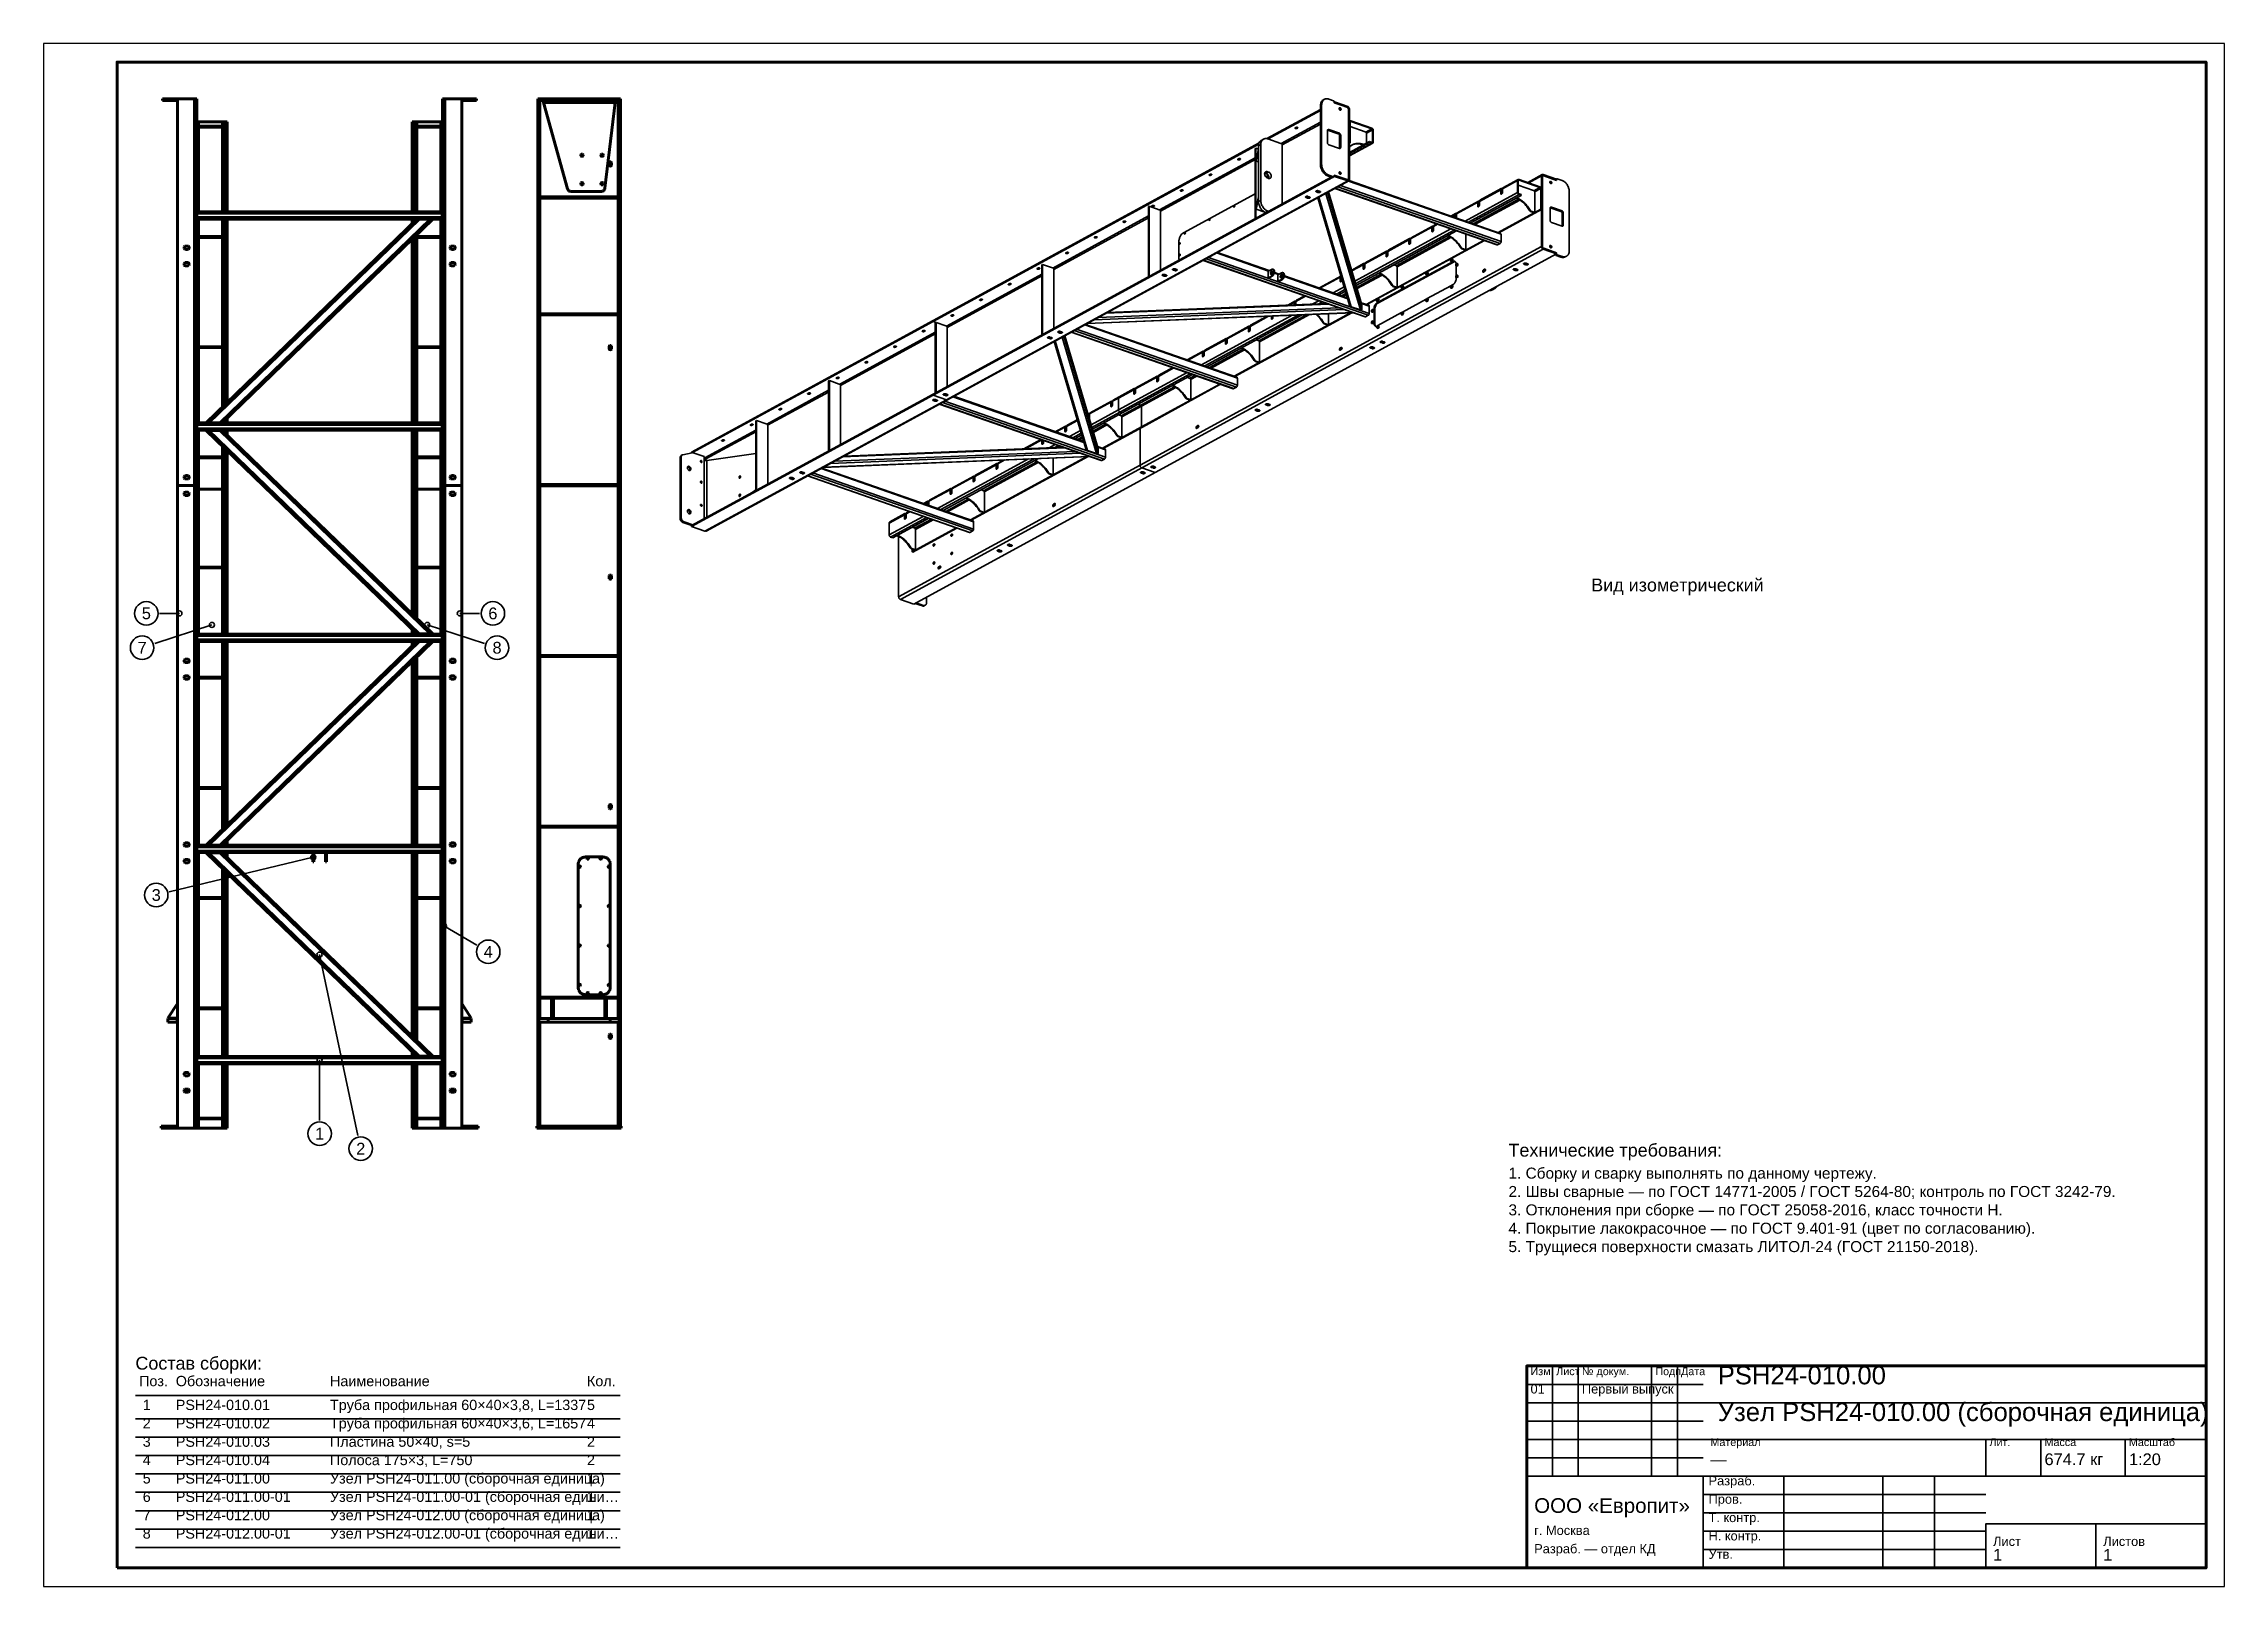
# Model space of a CAD drawing. Header units: millimetres. Extents: x 0 to 594, y 0 to 420.
import ezdxf
from ezdxf.enums import TextEntityAlignment as Align

# ---------------------------------------------------------------- set-up
doc = ezdxf.new("R2010")
doc.units = ezdxf.units.MM
doc.styles.add('GOST', font='Arial')

msp = doc.modelspace()

# ---------------------------------------------------------------- texts
at = {"color": 3, "style": 'GOST'}
for s, height, p in [('Вид изометрический', 3.5, (421.54, 270.87)), ('Технические требования:', 3.5, (399, 117)), ('1. Сборку и сварку выполнять по данному чертежу.', 3, (399, 111)), ('2. Швы сварные — по ГОСТ 14771-2005 / ГОСТ 5264-80; контроль по ГОСТ 3242-79.', 3, (399, 106)), ('3. Отклонения при сборке — по ГОСТ 25058-2016, класс точности Н.', 3, (399, 101)), ('4. Покрытие лакокрасочное — по ГОСТ 9.401-91 (цвет по согласованию).', 3, (399, 96)), ('5. Трущиеся поверхности смазать ЛИТОЛ-24 (ГОСТ 21150-2018).', 3, (399, 91)), ('Состав сборки:', 3.5, (25, 59)), ('Изм.', 2.1, (405, 57.5)), ('Лист', 2.1, (412, 57.5)), ('№ докум.', 2.1, (419, 57.5)), ('Подп.', 2.1, (439, 57.5)), ('Дата', 2.1, (446, 57.5)), ('PSH24-010.00', 5, (456, 55)), ('Поз.', 2.8, (26, 54.5)), ('Обозначение', 2.8, (36, 54.5)), ('Наименование', 2.8, (78, 54.5)), ('Кол.', 2.8, (148, 54.5)), ('01', 2.5, (405, 52.5)), ('Первый выпуск', 2.5, (419, 52.5)), ('1', 2.8, (27, 48)), ('PSH24-010.01', 2.8, (36, 48)), ('Труба профильная 60×40×3,8, L=1337', 2.8, (78, 48)), ('5', 2.8, (148, 48)), ('Узел PSH24-010.00 (сборочная единица)', 5, (456, 45)), ('2', 2.8, (27, 43)), ('PSH24-010.02', 2.8, (36, 43)), ('Труба профильная 60×40×3,6, L=1657', 2.8, (78, 43)), ('4', 2.8, (148, 43)), ('4', 2.8, (27, 33)), ('3', 2.8, (27, 38)), ('PSH24-010.03', 2.8, (36, 38)), ('PSH24-010.04', 2.8, (36, 33)), ('Пластина 50×40, s=5', 2.8, (78, 38)), ('Полоса 175×3, L=750', 2.8, (78, 33)), ('2', 2.8, (148, 38)), ('2', 2.8, (148, 33)), ('Материал', 2.1, (454, 38.2)), ('Лит.', 2.1, (530, 38.2)), ('674.7 кг', 3.2, (545, 33)), ('Масса', 2.1, (545, 38.2)), ('Масштаб', 2.1, (568, 38.2)), ('1:20', 3.2, (568, 33)), ('5', 2.8, (27, 28)), ('PSH24-011.00', 2.8, (36, 28)), ('Узел PSH24-011.00 (сборочная единица)', 2.8, (78, 28)), ('1', 2.8, (148, 28)), ('Разраб.', 2.5, (453.5, 27.5)), ('—', 3.2, (454, 33)), ('6', 2.8, (27, 23)), ('PSH24-011.00-01', 2.8, (36, 23)), ('Узел PSH24-011.00-01 (сборочная едини…', 2.8, (78, 23)), ('1', 2.8, (148, 23)), ('ООО «Европит»', 4, (406, 20)), ('Пров.', 2.5, (453.5, 22.5)), ('7', 2.8, (27, 18)), ('PSH24-012.00', 2.8, (36, 18)), ('Узел PSH24-012.00 (сборочная единица)', 2.8, (78, 18)), ('1', 2.8, (148, 18)), ('Т. контр.', 2.5, (453.5, 17.5)), ('8', 2.8, (27, 13)), ('PSH24-012.00-01', 2.8, (36, 13)), ('Узел PSH24-012.00-01 (сборочная едини…', 2.8, (78, 13)), ('1', 2.8, (148, 13)), ('г. Москва', 2.5, (406, 14)), ('Н. контр.', 2.5, (453.5, 12.5)), ('Лист', 2.5, (531, 11)), ('Листов', 2.5, (561, 11)), ('Разраб. — отдел КД', 2.5, (406, 9)), ('Утв.', 2.5, (453.5, 7.5)), ('1', 3.2, (531, 7)), ('1', 3.2, (561, 7))]:
    msp.add_text(s, height=height, dxfattribs=at).set_placement(p)
at = {"color": 7, "style": 'GOST'}
for s, p in [('5', (27.98, 264.88)), ('6', (122.37, 264.88)), ('7', (26.84, 255.54)), ('8', (123.51, 255.54)), ('3', (30.67, 188.22)), ('4', (121.11, 172.76)), ('1', (75.18, 123.25)), ('2', (86.38, 119.18))]:
    msp.add_text(s, height=3.2, dxfattribs=at).set_placement(p, align=Align.MIDDLE)

# ---------------------------------------------------------------- linework, layer by layer
at = {"color": 1, "lineweight": 70}
for p, q in [((32.4, 405), (32.41, 405)), ((32.4, 404.5), (32.4, 405)), ((32.4, 405), (32.4, 404.5)), ((32.41, 404.5), (32.4, 404.5)), ((32.41, 405), (32.43, 405)), ((32.43, 404.5), (32.41, 404.5)), ((32.43, 405), (32.46, 405)), ((32.46, 404.5), (32.43, 404.5)), ((32.46, 405), (32.5, 405)), ((32.5, 404.5), (32.46, 404.5)), ((32.5, 405), (32.55, 405)), ((32.55, 404.5), (32.5, 404.5)), ((32.55, 405), (32.62, 405)), ((32.62, 404.5), (32.55, 404.5)), ((32.62, 405), (32.69, 405)), ((32.69, 404.5), (32.62, 404.5)), ((32.69, 405), (32.78, 405)), ((32.78, 404.5), (32.69, 404.5)), ((32.78, 405), (32.87, 405)), ((32.87, 404.5), (32.78, 404.5)), ((32.87, 405), (32.97, 405)), ((32.97, 404.5), (32.87, 404.5)), ((32.97, 405), (33.07, 405)), ((33.07, 404.5), (32.97, 404.5)), ((33.07, 405), (33.18, 405)), ((33.18, 404.5), (33.07, 404.5)), ((33.18, 405), (33.29, 405)), ((33.29, 404.5), (33.18, 404.5)), ((33.29, 405), (33.4, 405)), ((33.4, 404.5), (33.29, 404.5)), ((33.4, 405), (36.45, 405)), ((33.4, 405), (33.4, 404.5)), ((36.45, 404.5), (33.4, 404.5)), ((36.45, 405), (36.45, 299.75)), ((41.1, 405), (36.45, 405)), ((41.17, 405), (41.1, 405)), ((41.1, 405), (41.1, 299.75)), ((41.23, 405), (41.17, 405)), ((41.3, 405), (41.23, 405)), ((41.36, 405), (41.3, 405)), ((41.42, 405), (41.36, 405)), ((41.47, 405), (41.42, 405)), ((41.52, 405), (41.47, 405)), ((41.57, 405), (41.52, 405)), ((41.61, 405), (41.57, 405)), ((41.64, 405), (41.61, 405)), ((41.67, 405), (41.64, 405)), ((41.68, 405), (41.67, 405)), ((41.7, 405), (41.68, 405)), ((41.7, 405), (41.7, 405)), ((41.7, 405), (41.7, 299.75)), ((108.65, 299.75), (108.65, 405)), ((108.65, 405), (108.65, 405)), ((108.65, 405), (108.67, 405)), ((108.67, 405), (108.68, 405)), ((108.68, 405), (108.71, 405)), ((108.71, 405), (108.74, 405)), ((108.74, 405), (108.78, 405)), ((108.78, 405), (108.83, 405)), ((108.83, 405), (108.88, 405)), ((108.88, 405), (108.93, 405)), ((108.93, 405), (108.99, 405)), ((108.99, 405), (109.05, 405)), ((109.05, 405), (109.12, 405)), ((109.12, 405), (109.18, 405)), ((109.18, 405), (109.25, 405)), ((109.25, 405), (113.9, 405)), ((109.25, 299.75), (109.25, 405)), ((116.95, 405), (113.9, 405)), ((113.9, 405), (113.9, 299.75)), ((113.9, 404.5), (116.95, 404.5)), ((117.06, 405), (116.95, 405)), ((116.95, 405), (116.95, 404.5)), ((116.95, 404.5), (117.06, 404.5)), ((117.17, 405), (117.06, 405)), ((117.06, 404.5), (117.17, 404.5)), ((117.28, 405), (117.17, 405)), ((117.17, 404.5), (117.28, 404.5)), ((117.38, 405), (117.28, 405)), ((117.28, 404.5), (117.38, 404.5)), ((117.48, 405), (117.38, 405)), ((117.38, 404.5), (117.48, 404.5)), ((117.57, 405), (117.48, 405)), ((117.48, 404.5), (117.57, 404.5)), ((117.66, 405), (117.57, 405)), ((117.57, 404.5), (117.66, 404.5)), ((117.73, 405), (117.66, 405)), ((117.66, 404.5), (117.73, 404.5)), ((117.8, 405), (117.73, 405)), ((117.73, 404.5), (117.8, 404.5)), ((117.85, 405), (117.8, 405)), ((117.8, 404.5), (117.85, 404.5)), ((117.89, 405), (117.85, 405)), ((117.85, 404.5), (117.89, 404.5)), ((117.92, 405), (117.89, 405)), ((117.89, 404.5), (117.92, 404.5)), ((117.94, 405), (117.92, 405)), ((117.92, 404.5), (117.94, 404.5)), ((117.95, 405), (117.94, 405)), ((117.94, 404.5), (117.95, 404.5)), ((117.95, 404.5), (117.95, 405)), ((134.58, 299.75), (134.58, 405)), ((134.88, 405), (134.58, 405)), ((134.88, 405), (134.88, 405)), ((134.88, 405), (134.88, 405)), ((134.88, 405), (134.88, 405)), ((134.88, 405), (134.88, 405)), ((134.88, 405), (134.88, 405)), ((134.88, 405), (134.88, 405)), ((134.88, 405), (134.89, 405)), ((134.88, 405), (134.88, 299.75)), ((134.89, 405), (134.89, 405)), ((134.89, 405), (134.9, 405)), ((134.9, 405), (134.9, 405)), ((134.9, 405), (134.91, 405)), ((134.91, 405), (134.91, 405)), ((134.91, 405), (134.92, 405)), ((134.92, 405), (134.93, 405)), ((134.93, 405), (134.93, 405)), ((134.93, 405), (134.93, 405)), ((134.93, 405), (134.93, 405)), ((134.93, 405), (134.93, 405)), ((134.93, 405), (134.94, 405)), ((134.93, 404.5), (134.93, 405)), ((134.94, 404.5), (134.93, 404.5)), ((134.93, 404.5), (134.93, 404.5)), ((134.93, 404.5), (134.93, 404.5)), ((134.93, 404.5), (134.93, 404.5)), ((134.93, 404.5), (134.93, 404.5)), ((134.94, 405), (134.94, 405)), ((134.94, 405), (134.95, 405)), ((134.95, 404.5), (134.94, 404.5)), ((134.94, 404.5), (134.94, 404.5)), ((134.95, 405), (134.96, 405)), ((134.96, 404.5), (134.95, 404.5)), ((134.96, 405), (134.97, 405)), ((134.97, 404.5), (134.96, 404.5)), ((134.97, 405), (134.98, 405)), ((134.98, 404.5), (134.97, 404.5)), ((134.98, 405), (134.99, 405)), ((134.99, 404.5), (134.98, 404.5)), ((134.99, 405), (135, 405)), ((135, 404.5), (134.99, 404.5)), ((135, 405), (135.02, 405)), ((135.02, 404.5), (135, 404.5)), ((135.02, 405), (135.03, 405)), ((135.03, 404.5), (135.02, 404.5)), ((135.03, 405), (136.65, 405)), ((135.03, 405), (135.03, 404.5)), ((136.65, 404.5), (135.03, 404.5)), ((135.18, 378.25), (135.18, 404.5)), ((136.06, 404.5), (136.07, 404.47)), ((136.07, 404.49), (136.06, 404.5)), ((136.06, 404.5), (136.06, 404.5)), ((136.07, 404.47), (136.07, 404.49)), ((136.07, 404.47), (136.08, 404.43)), ((136.08, 404.45), (136.07, 404.47)), ((136.08, 404.42), (136.08, 404.45)), ((136.08, 404.43), (136.09, 404.4)), ((136.09, 404.39), (136.08, 404.42)), ((136.09, 404.4), (136.1, 404.37)), ((136.1, 404.35), (136.09, 404.39)), ((136.1, 404.37), (136.11, 404.33)), ((136.12, 404.31), (136.1, 404.35)), ((136.11, 404.33), (136.12, 404.29)), ((136.13, 404.27), (136.12, 404.31)), ((136.12, 404.29), (136.13, 404.26)), ((136.14, 404.22), (136.13, 404.27)), ((136.13, 404.26), (136.14, 404.22)), ((136.14, 404.22), (136.15, 404.19)), ((136.16, 404.17), (136.14, 404.22)), ((136.15, 404.19), (136.16, 404.15)), ((136.17, 404.11), (136.16, 404.17)), ((136.16, 404.15), (136.17, 404.11)), ((136.17, 404.11), (136.18, 404.07)), ((136.19, 404.06), (136.17, 404.11)), ((136.18, 404.07), (136.19, 404.04)), ((136.2, 404), (136.19, 404.06)), ((136.19, 404.04), (136.2, 404)), ((142.72, 380.48), (136.2, 404)), ((136.2, 404), (155.66, 404)), ((136.65, 405), (136.69, 405)), ((136.65, 404.5), (136.65, 405)), ((136.69, 404.5), (136.65, 404.5)), ((136.69, 405), (136.73, 405)), ((136.73, 404.5), (136.69, 404.5)), ((136.73, 405), (136.78, 405)), ((136.78, 404.5), (136.73, 404.5)), ((136.78, 405), (136.83, 405)), ((136.83, 404.5), (136.78, 404.5)), ((136.83, 405), (136.89, 405)), ((136.89, 404.5), (136.83, 404.5)), ((136.89, 405), (136.95, 405)), ((136.95, 404.5), (136.89, 404.5)), ((136.95, 405), (137.02, 405)), ((137.02, 404.5), (136.95, 404.5)), ((137.02, 405), (137.09, 405)), ((137.09, 404.5), (137.02, 404.5)), ((137.09, 405), (137.16, 405)), ((137.16, 404.5), (137.09, 404.5)), ((137.16, 405), (137.23, 405)), ((137.23, 404.5), (137.16, 404.5)), ((137.23, 405), (137.31, 405)), ((137.31, 404.5), (137.23, 404.5)), ((137.31, 405), (137.39, 405)), ((137.39, 404.5), (137.31, 404.5)), ((137.39, 405), (137.46, 405)), ((137.46, 404.5), (137.39, 404.5)), ((137.46, 405), (137.54, 405)), ((137.54, 404.5), (137.46, 404.5)), ((137.54, 405), (155.78, 405)), ((137.54, 405), (137.54, 404.5)), ((155.78, 404.5), (137.54, 404.5)), ((155.66, 404), (152.88, 380.63)), ((155.67, 404.11), (155.66, 404.06)), ((155.66, 404.04), (155.67, 404.07)), ((155.66, 404.06), (155.66, 404)), ((155.66, 404), (155.66, 404.04)), ((155.67, 404.15), (155.68, 404.19)), ((155.68, 404.17), (155.67, 404.11)), ((155.67, 404.11), (155.67, 404.15)), ((155.67, 404.07), (155.67, 404.11)), ((155.69, 404.27), (155.68, 404.22)), ((155.68, 404.22), (155.69, 404.26)), ((155.68, 404.22), (155.68, 404.17)), ((155.68, 404.19), (155.68, 404.22)), ((155.7, 404.35), (155.69, 404.31)), ((155.69, 404.29), (155.7, 404.33)), ((155.69, 404.31), (155.69, 404.27)), ((155.69, 404.26), (155.69, 404.29)), ((155.7, 404.4), (155.71, 404.43)), ((155.71, 404.42), (155.7, 404.39)), ((155.7, 404.37), (155.7, 404.4)), ((155.7, 404.39), (155.7, 404.35)), ((155.7, 404.33), (155.7, 404.37)), ((155.72, 404.5), (155.71, 404.49)), ((155.71, 404.47), (155.72, 404.5)), ((155.71, 404.49), (155.71, 404.47)), ((155.71, 404.47), (155.71, 404.45)), ((155.71, 404.43), (155.71, 404.47)), ((155.71, 404.45), (155.71, 404.42)), ((155.72, 404.5), (155.72, 404.5)), ((155.78, 405), (155.89, 405)), ((155.78, 404.5), (155.78, 405)), ((155.89, 404.5), (155.78, 404.5)), ((155.89, 405), (156, 405)), ((156, 404.5), (155.89, 404.5)), ((156, 405), (156.11, 405)), ((156.11, 404.5), (156, 404.5)), ((156.11, 405), (156.21, 405)), ((156.21, 404.5), (156.11, 404.5)), ((156.21, 405), (156.31, 405)), ((156.31, 404.5), (156.21, 404.5)), ((156.31, 405), (156.4, 405)), ((156.4, 404.5), (156.31, 404.5)), ((156.4, 405), (156.48, 405)), ((156.48, 404.5), (156.4, 404.5)), ((156.48, 405), (156.56, 405)), ((156.56, 404.5), (156.48, 404.5)), ((156.53, 378.25), (156.53, 404.5)), ((156.56, 405), (156.62, 405)), ((156.62, 404.5), (156.56, 404.5)), ((156.62, 405), (156.68, 405)), ((156.68, 404.5), (156.62, 404.5)), ((156.68, 405), (156.72, 405)), ((156.72, 404.5), (156.68, 404.5)), ((156.72, 405), (156.75, 405)), ((156.75, 404.5), (156.72, 404.5)), ((156.75, 405), (156.77, 405)), ((156.77, 404.5), (156.75, 404.5)), ((156.77, 405), (156.78, 405)), ((156.78, 404.5), (156.77, 404.5)), ((156.78, 405), (156.78, 404.5)), ((156.78, 405), (156.78, 405)), ((156.78, 405), (156.79, 405)), ((156.79, 405), (156.79, 405)), ((156.79, 405), (156.8, 405)), ((156.8, 405), (156.8, 405)), ((156.8, 405), (156.81, 405)), ((156.81, 405), (156.81, 405)), ((156.81, 405), (156.82, 405)), ((156.82, 405), (156.82, 405)), ((156.82, 405), (156.82, 405)), ((156.82, 405), (156.82, 405)), ((156.82, 405), (156.82, 405)), ((156.82, 405), (156.82, 405)), ((156.82, 405), (156.83, 405)), ((156.83, 405), (156.83, 299.75)), ((156.83, 405), (157.13, 405)), ((157.13, 405), (157.13, 299.75)), ((41.95, 398.75), (41.7, 398.75)), ((41.95, 398.75), (41.95, 398.75)), ((41.95, 398.75), (41.96, 398.75)), ((41.95, 398.75), (41.95, 374.25)), ((41.96, 398.75), (41.96, 398.75)), ((41.96, 398.75), (41.97, 398.75)), ((41.97, 398.75), (41.99, 398.75)), ((41.99, 398.75), (42, 398.75)), ((42, 398.75), (42.02, 398.75)), ((42.02, 398.75), (42.04, 398.75)), ((42.04, 398.75), (42.07, 398.75)), ((42.07, 398.75), (42.09, 398.75)), ((42.09, 398.75), (42.12, 398.75)), ((42.12, 398.75), (42.14, 398.75)), ((42.14, 398.75), (42.17, 398.75)), ((42.17, 398.75), (42.2, 398.75)), ((42.2, 398.75), (48.7, 398.75)), ((42.2, 397.5), (42.2, 398.75)), ((49.5, 398.75), (48.7, 398.75)), ((48.7, 398.75), (48.7, 374.25)), ((49.56, 398.75), (49.5, 398.75)), ((49.5, 398.75), (49.5, 374.25)), ((49.61, 398.75), (49.56, 398.75)), ((49.67, 398.75), (49.61, 398.75)), ((49.72, 398.75), (49.67, 398.75)), ((49.77, 398.75), (49.72, 398.75)), ((49.81, 398.75), (49.77, 398.75)), ((49.85, 398.75), (49.81, 398.75)), ((49.89, 398.75), (49.85, 398.75)), ((49.92, 398.75), (49.89, 398.75)), ((49.95, 398.75), (49.92, 398.75)), ((49.97, 398.75), (49.95, 398.75)), ((49.99, 398.75), (49.97, 398.75)), ((50, 398.75), (49.99, 398.75)), ((50, 398.75), (50, 374.25)), ((50, 398.75), (50, 392.11)), ((50, 398.75), (50, 398.75)), ((100.35, 398.75), (100.35, 374.25)), ((100.35, 398.75), (100.35, 398.75)), ((100.35, 398.75), (100.36, 398.75)), ((100.35, 398.75), (100.35, 392.11)), ((100.36, 398.75), (100.38, 398.75)), ((100.38, 398.75), (100.4, 398.75)), ((100.4, 398.75), (100.43, 398.75)), ((100.43, 398.75), (100.46, 398.75)), ((100.46, 398.75), (100.5, 398.75)), ((100.5, 398.75), (100.54, 398.75)), ((100.54, 398.75), (100.58, 398.75)), ((100.58, 398.75), (100.63, 398.75)), ((100.63, 398.75), (100.68, 398.75)), ((100.68, 398.75), (100.74, 398.75)), ((100.74, 398.75), (100.79, 398.75)), ((100.79, 398.75), (100.85, 398.75)), ((100.85, 398.75), (101.65, 398.75)), ((100.85, 398.75), (100.85, 374.25)), ((101.65, 398.75), (101.65, 374.25)), ((108.15, 398.75), (101.65, 398.75)), ((108.18, 398.75), (108.15, 398.75)), ((108.15, 397.5), (108.15, 398.75)), ((108.21, 398.75), (108.18, 398.75)), ((108.23, 398.75), (108.21, 398.75)), ((108.26, 398.75), (108.23, 398.75)), ((108.28, 398.75), (108.26, 398.75)), ((108.31, 398.75), (108.28, 398.75)), ((108.33, 398.75), (108.31, 398.75)), ((108.35, 398.75), (108.33, 398.75)), ((108.36, 398.75), (108.35, 398.75)), ((108.38, 398.75), (108.36, 398.75)), ((108.39, 398.75), (108.38, 398.75)), ((108.4, 398.75), (108.39, 398.75)), ((108.39, 398.75), (108.39, 398.75)), ((108.4, 398.75), (108.4, 398.75)), ((108.4, 398.75), (108.65, 398.75)), ((108.4, 398.75), (108.4, 374.25)), ((42, 397.25), (42, 397.5)), ((42, 397.5), (42, 397.5)), ((42, 397.5), (42.01, 397.5)), ((42.01, 397.25), (42, 397.25)), ((42, 397.25), (42, 397.25)), ((42.01, 397.5), (42.01, 397.5)), ((42.01, 397.5), (42.02, 397.5)), ((42.02, 397.25), (42.01, 397.25)), ((42.01, 397.25), (42.01, 397.25)), ((42.02, 397.5), (42.04, 397.5)), ((42.04, 397.25), (42.02, 397.25)), ((42.04, 397.5), (42.05, 397.5)), ((42.05, 397.25), (42.04, 397.25)), ((42.05, 397.5), (42.07, 397.5)), ((42.07, 397.25), (42.05, 397.25)), ((42.07, 397.5), (42.09, 397.5)), ((42.09, 397.25), (42.07, 397.25)), ((42.09, 397.5), (42.12, 397.5)), ((42.12, 397.25), (42.09, 397.25)), ((42.12, 397.5), (42.14, 397.5)), ((42.14, 397.25), (42.12, 397.25)), ((42.14, 397.5), (42.17, 397.5)), ((42.17, 397.25), (42.14, 397.25)), ((42.17, 397.5), (42.19, 397.5)), ((42.19, 397.25), (42.17, 397.25)), ((42.19, 397.5), (42.22, 397.5)), ((42.22, 397.25), (42.19, 397.25)), ((42.2, 374.25), (42.2, 397.25)), ((42.22, 397.5), (42.25, 397.5)), ((42.25, 397.25), (42.22, 397.25)), ((43.26, 397.5), (42.25, 397.5)), ((42.25, 397.5), (42.25, 397.25)), ((43.26, 397.25), (42.25, 397.25)), ((43.26, 397.5), (43.29, 397.5)), ((43.26, 397.25), (43.26, 397.5)), ((43.29, 397.25), (43.26, 397.25)), ((43.29, 397.5), (43.32, 397.5)), ((43.32, 397.25), (43.29, 397.25)), ((43.32, 397.5), (43.35, 397.5)), ((43.35, 397.25), (43.32, 397.25)), ((43.35, 397.5), (43.39, 397.5)), ((43.39, 397.25), (43.35, 397.25)), ((43.39, 397.5), (43.42, 397.5)), ((43.42, 397.25), (43.39, 397.25)), ((43.42, 397.5), (43.44, 397.5)), ((43.44, 397.25), (43.42, 397.25)), ((43.44, 397.5), (43.47, 397.5)), ((43.47, 397.25), (43.44, 397.25)), ((43.47, 397.5), (43.5, 397.5)), ((43.5, 397.25), (43.47, 397.25)), ((43.5, 397.5), (43.53, 397.5)), ((43.53, 397.25), (43.5, 397.25)), ((43.53, 397.5), (43.55, 397.5)), ((43.55, 397.25), (43.53, 397.25)), ((43.55, 397.5), (43.58, 397.5)), ((43.58, 397.25), (43.55, 397.25)), ((43.58, 397.5), (43.6, 397.5)), ((43.6, 397.25), (43.58, 397.25)), ((43.6, 397.5), (43.62, 397.5)), ((43.62, 397.25), (43.6, 397.25)), ((43.62, 397.5), (43.64, 397.5)), ((43.64, 397.25), (43.62, 397.25)), ((43.92, 397.5), (43.64, 397.5)), ((43.64, 397.5), (43.64, 397.25)), ((43.92, 397.25), (43.64, 397.25)), ((44.21, 397.5), (43.92, 397.5)), ((44.21, 397.25), (43.92, 397.25)), ((44.52, 397.5), (44.21, 397.5)), ((44.52, 397.25), (44.21, 397.25)), ((44.85, 397.5), (44.52, 397.5)), ((44.85, 397.25), (44.52, 397.25)), ((45.19, 397.5), (44.85, 397.5)), ((45.19, 397.25), (44.85, 397.25)), ((45.55, 397.5), (45.19, 397.5)), ((45.55, 397.25), (45.19, 397.25)), ((45.91, 397.5), (45.55, 397.5)), ((45.91, 397.25), (45.55, 397.25)), ((46.29, 397.5), (45.91, 397.5)), ((46.29, 397.25), (45.91, 397.25)), ((46.68, 397.5), (46.29, 397.5)), ((46.68, 397.25), (46.29, 397.25)), ((47.07, 397.5), (46.68, 397.5)), ((47.07, 397.25), (46.68, 397.25)), ((47.48, 397.5), (47.07, 397.5)), ((47.48, 397.25), (47.07, 397.25)), ((47.88, 397.5), (47.48, 397.5)), ((47.88, 397.25), (47.48, 397.25)), ((48.29, 397.5), (47.88, 397.5)), ((48.29, 397.25), (47.88, 397.25)), ((48.7, 397.5), (48.29, 397.5)), ((48.7, 397.25), (48.29, 397.25)), ((101.65, 397.5), (102.06, 397.5)), ((101.65, 397.25), (102.06, 397.25)), ((102.06, 397.5), (102.47, 397.5)), ((102.06, 397.25), (102.47, 397.25)), ((102.47, 397.5), (102.87, 397.5)), ((102.47, 397.25), (102.87, 397.25)), ((102.87, 397.5), (103.28, 397.5)), ((102.87, 397.25), (103.28, 397.25)), ((103.28, 397.5), (103.67, 397.5)), ((103.28, 397.25), (103.67, 397.25)), ((103.67, 397.5), (104.06, 397.5)), ((103.67, 397.25), (104.06, 397.25)), ((104.06, 397.5), (104.44, 397.5)), ((104.06, 397.25), (104.44, 397.25)), ((104.44, 397.5), (104.8, 397.5)), ((104.44, 397.25), (104.8, 397.25)), ((104.8, 397.5), (105.16, 397.5)), ((104.8, 397.25), (105.16, 397.25)), ((105.16, 397.5), (105.5, 397.5)), ((105.16, 397.25), (105.5, 397.25)), ((105.5, 397.5), (105.83, 397.5)), ((105.5, 397.25), (105.83, 397.25)), ((105.83, 397.5), (106.14, 397.5)), ((105.83, 397.25), (106.14, 397.25)), ((106.14, 397.5), (106.43, 397.5)), ((106.14, 397.25), (106.43, 397.25)), ((106.43, 397.5), (106.71, 397.5)), ((106.43, 397.25), (106.71, 397.25)), ((106.71, 397.5), (106.73, 397.5)), ((106.71, 397.25), (106.71, 397.5)), ((106.73, 397.25), (106.71, 397.25)), ((106.73, 397.5), (106.75, 397.5)), ((106.75, 397.25), (106.73, 397.25)), ((106.75, 397.5), (106.77, 397.5)), ((106.77, 397.25), (106.75, 397.25)), ((106.77, 397.5), (106.8, 397.5)), ((106.8, 397.25), (106.77, 397.25)), ((106.8, 397.5), (106.82, 397.5)), ((106.82, 397.25), (106.8, 397.25)), ((106.82, 397.5), (106.85, 397.5)), ((106.85, 397.25), (106.82, 397.25)), ((106.85, 397.5), (106.88, 397.5)), ((106.88, 397.25), (106.85, 397.25)), ((106.88, 397.5), (106.91, 397.5)), ((106.91, 397.25), (106.88, 397.25)), ((106.91, 397.5), (106.93, 397.5)), ((106.93, 397.25), (106.91, 397.25)), ((106.93, 397.5), (106.96, 397.5)), ((106.96, 397.25), (106.93, 397.25)), ((106.96, 397.5), (107, 397.5)), ((107, 397.25), (106.96, 397.25)), ((107, 397.5), (107.03, 397.5)), ((107.03, 397.25), (107, 397.25)), ((107.03, 397.5), (107.06, 397.5)), ((107.06, 397.25), (107.03, 397.25)), ((107.06, 397.5), (107.09, 397.5)), ((107.09, 397.25), (107.06, 397.25)), ((107.09, 397.5), (108.1, 397.5)), ((107.09, 397.5), (107.09, 397.25)), ((107.09, 397.25), (108.1, 397.25)), ((108.1, 397.5), (108.13, 397.5)), ((108.1, 397.25), (108.1, 397.5)), ((108.13, 397.25), (108.1, 397.25)), ((108.13, 397.5), (108.16, 397.5)), ((108.16, 397.25), (108.13, 397.25)), ((108.15, 374.25), (108.15, 397.25)), ((108.16, 397.5), (108.18, 397.5)), ((108.18, 397.25), (108.16, 397.25)), ((108.18, 397.5), (108.21, 397.5)), ((108.21, 397.25), (108.18, 397.25)), ((108.21, 397.5), (108.23, 397.5)), ((108.23, 397.25), (108.21, 397.25)), ((108.23, 397.5), (108.26, 397.5)), ((108.26, 397.25), (108.23, 397.25)), ((108.26, 397.5), (108.28, 397.5)), ((108.28, 397.25), (108.26, 397.25)), ((108.28, 397.5), (108.3, 397.5)), ((108.3, 397.25), (108.28, 397.25)), ((108.3, 397.5), (108.31, 397.5)), ((108.31, 397.25), (108.3, 397.25)), ((108.31, 397.5), (108.33, 397.5)), ((108.33, 397.25), (108.31, 397.25)), ((108.33, 397.5), (108.34, 397.5)), ((108.34, 397.25), (108.33, 397.25)), ((108.34, 397.5), (108.34, 397.5)), ((108.34, 397.5), (108.35, 397.5)), ((108.35, 397.25), (108.34, 397.25)), ((108.34, 397.25), (108.34, 397.25)), ((108.35, 397.5), (108.35, 397.5)), ((108.35, 397.5), (108.35, 397.25)), ((108.35, 397.25), (108.35, 397.5)), ((108.35, 397.25), (108.35, 397.25)), ((50, 391.39), (50, 382.11)), ((100.35, 391.39), (100.35, 382.11)), ((146.31, 389.72), (146.29, 389.63)), ((146.29, 389.63), (146.3, 389.53)), ((146.3, 389.53), (146.33, 389.43)), ((146.36, 389.81), (146.31, 389.72)), ((146.33, 389.43), (146.4, 389.35)), ((146.44, 389.88), (146.36, 389.81)), ((146.4, 389.35), (146.48, 389.3)), ((146.53, 389.92), (146.44, 389.88)), ((146.48, 389.3), (146.58, 389.27)), ((146.63, 389.94), (146.53, 389.92)), ((146.58, 389.27), (146.67, 389.27)), ((146.72, 389.92), (146.63, 389.94)), ((146.67, 389.27), (146.77, 389.3)), ((146.81, 389.88), (146.72, 389.92)), ((146.77, 389.3), (146.85, 389.35)), ((146.89, 389.81), (146.81, 389.88)), ((146.85, 389.35), (146.92, 389.43)), ((146.94, 389.72), (146.89, 389.81)), ((146.92, 389.43), (146.95, 389.53)), ((146.96, 389.63), (146.94, 389.72)), ((146.95, 389.53), (146.96, 389.63)), ((151.81, 389.72), (151.79, 389.63)), ((151.79, 389.63), (151.8, 389.53)), ((151.8, 389.53), (151.83, 389.43)), ((151.86, 389.81), (151.81, 389.72)), ((151.83, 389.43), (151.9, 389.35)), ((151.94, 389.88), (151.86, 389.81)), ((151.9, 389.35), (151.98, 389.3)), ((152.03, 389.92), (151.94, 389.88)), ((151.98, 389.3), (152.08, 389.27)), ((152.13, 389.94), (152.03, 389.92)), ((152.08, 389.27), (152.17, 389.27)), ((152.22, 389.92), (152.13, 389.94)), ((152.17, 389.27), (152.27, 389.3)), ((152.31, 389.88), (152.22, 389.92)), ((152.27, 389.3), (152.35, 389.35)), ((152.39, 389.81), (152.31, 389.88)), ((152.35, 389.35), (152.42, 389.43)), ((152.44, 389.72), (152.39, 389.81)), ((152.42, 389.43), (152.45, 389.53)), ((152.46, 389.63), (152.44, 389.72)), ((152.45, 389.53), (152.46, 389.63)), ((154.05, 387.59), (154.04, 387.5)), ((154.04, 387.5), (154.04, 387)), ((154.04, 387), (154.05, 386.91)), ((154.09, 387.68), (154.05, 387.59)), ((154.06, 387.59), (154.05, 387.5)), ((154.05, 387.5), (154.05, 387)), ((154.05, 387), (154.06, 386.91)), ((154.05, 386.91), (154.09, 386.82)), ((154.1, 387.68), (154.06, 387.59)), ((154.06, 386.91), (154.1, 386.82)), ((154.16, 387.75), (154.09, 387.68)), ((154.09, 386.82), (154.16, 386.75)), ((154.16, 387.75), (154.1, 387.68)), ((154.1, 386.82), (154.16, 386.75)), ((154.24, 387.8), (154.16, 387.75)), ((154.24, 387.8), (154.16, 387.75)), ((154.16, 386.75), (154.24, 386.7)), ((154.16, 386.75), (154.24, 386.7)), ((154.33, 387.83), (154.24, 387.8)), ((154.33, 387.82), (154.24, 387.8)), ((154.24, 386.7), (154.33, 386.67)), ((154.24, 386.7), (154.33, 386.68)), ((154.42, 387.83), (154.33, 387.83)), ((154.42, 387.82), (154.33, 387.82)), ((154.33, 386.68), (154.42, 386.68)), ((154.33, 386.67), (154.42, 386.67)), ((154.51, 387.8), (154.42, 387.83)), ((154.51, 387.8), (154.42, 387.82)), ((154.42, 386.67), (154.51, 386.7)), ((154.42, 386.68), (154.51, 386.7)), ((154.59, 387.75), (154.51, 387.8)), ((154.59, 387.75), (154.51, 387.8)), ((154.51, 386.7), (154.59, 386.75)), ((154.51, 386.7), (154.59, 386.75)), ((154.66, 387.68), (154.59, 387.75)), ((154.65, 387.68), (154.59, 387.75)), ((154.59, 386.75), (154.66, 386.82)), ((154.59, 386.75), (154.65, 386.82)), ((154.69, 387.59), (154.65, 387.68)), ((154.65, 386.82), (154.69, 386.91)), ((154.7, 387.59), (154.66, 387.68)), ((154.66, 386.82), (154.7, 386.91)), ((154.7, 387.5), (154.69, 387.59)), ((154.69, 386.91), (154.7, 387)), ((154.71, 387.5), (154.7, 387.59)), ((154.7, 387), (154.7, 387.5)), ((154.7, 386.91), (154.71, 387)), ((154.71, 387), (154.71, 387.5)), ((100.35, 381.39), (100.35, 374.25)), ((142.72, 380.48), (142.78, 380.33)), ((142.78, 380.33), (142.86, 380.19)), ((142.86, 380.19), (142.96, 380.06)), ((146.31, 381.97), (146.29, 381.88)), ((146.29, 381.88), (146.3, 381.78)), ((146.3, 381.78), (146.33, 381.68)), ((146.36, 382.06), (146.31, 381.97)), ((146.33, 381.68), (146.4, 381.6)), ((146.44, 382.13), (146.36, 382.06)), ((146.4, 381.6), (146.48, 381.55)), ((146.53, 382.17), (146.44, 382.13)), ((146.48, 381.55), (146.58, 381.52)), ((146.63, 382.19), (146.53, 382.17)), ((146.58, 381.52), (146.67, 381.52)), ((146.72, 382.17), (146.63, 382.19)), ((146.67, 381.52), (146.77, 381.55)), ((146.81, 382.13), (146.72, 382.17)), ((146.77, 381.55), (146.85, 381.6)), ((146.89, 382.06), (146.81, 382.13)), ((146.85, 381.6), (146.92, 381.68)), ((146.94, 381.97), (146.89, 382.06)), ((146.92, 381.68), (146.95, 381.78)), ((146.96, 381.88), (146.94, 381.97)), ((146.95, 381.78), (146.96, 381.88)), ((151.81, 381.97), (151.79, 381.88)), ((151.79, 381.88), (151.8, 381.78)), ((151.8, 381.78), (151.83, 381.68)), ((151.86, 382.06), (151.81, 381.97)), ((151.83, 381.68), (151.9, 381.6)), ((151.94, 382.13), (151.86, 382.06)), ((151.9, 381.6), (151.98, 381.55)), ((152.03, 382.17), (151.94, 382.13)), ((151.98, 381.55), (152.08, 381.52)), ((152.13, 382.19), (152.03, 382.17)), ((152.08, 381.52), (152.17, 381.52)), ((152.22, 382.17), (152.13, 382.19)), ((152.17, 381.52), (152.27, 381.55)), ((152.31, 382.13), (152.22, 382.17)), ((152.27, 381.55), (152.35, 381.6)), ((152.39, 382.06), (152.31, 382.13)), ((152.35, 381.6), (152.42, 381.68)), ((152.44, 381.97), (152.39, 382.06)), ((152.42, 381.68), (152.45, 381.78)), ((152.46, 381.88), (152.44, 381.97)), ((152.45, 381.78), (152.46, 381.88)), ((152.61, 380.06), (152.71, 380.18)), ((152.71, 380.18), (152.79, 380.32)), ((152.79, 380.32), (152.85, 380.47)), ((152.85, 380.47), (152.88, 380.63)), ((41.75, 374.25), (41.75, 374.25)), ((41.75, 374.25), (41.75, 374.24)), ((108.6, 374.25), (41.75, 374.25)), ((41.75, 374.24), (41.75, 374.23)), ((41.75, 374.23), (41.75, 374.21)), ((108.6, 374.24), (108.6, 374.25)), ((108.6, 374.25), (108.6, 374.25)), ((108.6, 374.23), (108.6, 374.24)), ((108.6, 374.21), (108.6, 374.23)), ((134.93, 378.25), (134.93, 377.95)), ((134.93, 378.25), (156.78, 378.25)), ((156.78, 377.95), (134.93, 377.95)), ((135.18, 346.45), (135.18, 377.95)), ((142.96, 380.06), (143.08, 379.95)), ((143.08, 379.95), (143.22, 379.87)), ((143.22, 379.87), (143.37, 379.8)), ((143.37, 379.8), (143.52, 379.76)), ((143.52, 379.76), (143.69, 379.75)), ((151.89, 379.75), (143.69, 379.75)), ((151.89, 379.75), (152.05, 379.76)), ((152.05, 379.76), (152.2, 379.8)), ((152.2, 379.8), (152.35, 379.86)), ((152.35, 379.86), (152.49, 379.95)), ((152.49, 379.95), (152.61, 380.06)), ((156.53, 346.45), (156.53, 377.95)), ((156.78, 378.25), (156.78, 377.95)), ((41.75, 374.21), (41.75, 374.19)), ((41.75, 374.19), (41.75, 374.16)), ((41.75, 374.16), (41.75, 374.13)), ((41.75, 374.13), (41.75, 374.1)), ((41.75, 374.1), (41.75, 374.06)), ((41.75, 374.06), (41.75, 374.02)), ((41.75, 374.02), (41.75, 373.98)), ((41.75, 373.98), (41.75, 373.94)), ((41.75, 373.94), (41.75, 373.89)), ((41.75, 373.89), (41.75, 373.85)), ((41.75, 373.85), (41.75, 372.65)), ((41.75, 373.85), (108.6, 373.85)), ((41.75, 372.65), (41.75, 372.61)), ((41.75, 372.65), (108.6, 372.65)), ((41.75, 372.61), (41.75, 372.56)), ((41.75, 372.56), (41.75, 372.52)), ((41.75, 372.52), (41.75, 372.48)), ((41.75, 372.48), (41.75, 372.44)), ((41.75, 372.44), (41.75, 372.4)), ((41.75, 372.4), (41.75, 372.37)), ((41.75, 372.37), (41.75, 372.34)), ((41.75, 372.34), (41.75, 372.31)), ((41.75, 372.31), (41.75, 372.29)), ((41.75, 372.29), (41.75, 372.27)), ((41.75, 372.27), (41.75, 372.26)), ((41.75, 372.26), (41.75, 372.25)), ((41.75, 372.25), (41.75, 372.25)), ((41.75, 372.25), (108.6, 372.25)), ((41.95, 372.25), (41.95, 316.75)), ((42.2, 367.5), (42.2, 372.25)), ((44.32, 316.8), (101.68, 372.19)), ((44.32, 316.8), (101.68, 372.19)), ((44.89, 316.8), (102.26, 372.19)), ((48.06, 316.8), (105.42, 372.19)), ((48.64, 316.8), (106, 372.19)), ((48.64, 316.8), (106, 372.19)), ((48.7, 372.25), (48.7, 321.03)), ((49.5, 372.25), (49.5, 321.8)), ((50, 372.25), (50, 322.29)), ((100.35, 372.25), (100.35, 370.91)), ((100.35, 372.25), (100.35, 372.11)), ((100.35, 371.39), (100.35, 370.91)), ((100.85, 372.25), (100.85, 371.39)), ((101.65, 372.25), (101.65, 372.16)), ((101.7, 372.19), (101.68, 372.19)), ((101.68, 372.19), (101.68, 372.19)), ((101.71, 372.19), (101.7, 372.19)), ((101.74, 372.19), (101.71, 372.19)), ((101.77, 372.19), (101.74, 372.19)), ((101.81, 372.19), (101.77, 372.19)), ((101.85, 372.19), (101.81, 372.19)), ((101.9, 372.19), (101.85, 372.19)), ((101.95, 372.19), (101.9, 372.19)), ((102.01, 372.19), (101.95, 372.19)), ((102.07, 372.19), (102.01, 372.19)), ((102.13, 372.19), (102.07, 372.19)), ((102.19, 372.19), (102.13, 372.19)), ((102.26, 372.19), (102.19, 372.19)), ((105.42, 372.19), (102.26, 372.19)), ((105.46, 372.19), (105.42, 372.19)), ((105.49, 372.19), (105.42, 372.19)), ((105.42, 372.19), (105.46, 372.19)), ((105.49, 372.19), (105.46, 372.19)), ((105.46, 372.19), (105.49, 372.19)), ((105.52, 372.19), (105.49, 372.19)), ((105.55, 372.19), (105.49, 372.19)), ((105.49, 372.19), (105.52, 372.19)), ((105.55, 372.19), (105.52, 372.19)), ((105.52, 372.19), (105.55, 372.19)), ((105.58, 372.19), (105.55, 372.19)), ((105.61, 372.19), (105.55, 372.19)), ((105.55, 372.19), (105.58, 372.19)), ((105.6, 372.19), (105.58, 372.19)), ((105.58, 372.19), (105.6, 372.19)), ((105.63, 372.19), (105.6, 372.19)), ((105.6, 372.19), (105.63, 372.19)), ((105.67, 372.19), (105.61, 372.19)), ((105.65, 372.19), (105.63, 372.19)), ((105.63, 372.19), (105.65, 372.19)), ((105.67, 372.19), (105.65, 372.19)), ((105.65, 372.19), (105.67, 372.19)), ((105.68, 372.19), (105.67, 372.19)), ((105.73, 372.19), (105.67, 372.19)), ((105.67, 372.19), (105.68, 372.19)), ((105.7, 372.19), (105.68, 372.19)), ((105.68, 372.19), (105.7, 372.19)), ((105.71, 372.19), (105.7, 372.19)), ((105.7, 372.19), (105.7, 372.19)), ((105.7, 372.19), (105.7, 372.19)), ((105.7, 372.19), (105.71, 372.19)), ((105.71, 372.19), (105.71, 372.19)), ((105.71, 372.19), (105.71, 372.19)), ((105.78, 372.19), (105.73, 372.19)), ((105.83, 372.19), (105.78, 372.19)), ((105.87, 372.19), (105.83, 372.19)), ((105.91, 372.19), (105.87, 372.19)), ((105.94, 372.19), (105.91, 372.19)), ((105.97, 372.19), (105.94, 372.19)), ((105.99, 372.19), (105.97, 372.19)), ((106, 372.19), (105.99, 372.19)), ((106, 372.19), (106, 372.19)), ((108.15, 367.5), (108.15, 372.25)), ((108.4, 372.25), (108.4, 316.75)), ((108.6, 374.19), (108.6, 374.21)), ((108.6, 374.16), (108.6, 374.19)), ((108.6, 374.13), (108.6, 374.16)), ((108.6, 374.1), (108.6, 374.13)), ((108.6, 374.06), (108.6, 374.1)), ((108.6, 374.02), (108.6, 374.06)), ((108.6, 373.98), (108.6, 374.02)), ((108.6, 373.94), (108.6, 373.98)), ((108.6, 373.89), (108.6, 373.94)), ((108.6, 373.85), (108.6, 373.89)), ((108.6, 372.65), (108.6, 373.85)), ((108.6, 372.61), (108.6, 372.65)), ((108.6, 372.56), (108.6, 372.61)), ((108.6, 372.52), (108.6, 372.56)), ((108.6, 372.48), (108.6, 372.52)), ((108.6, 372.44), (108.6, 372.48)), ((108.6, 372.4), (108.6, 372.44)), ((108.6, 372.37), (108.6, 372.4)), ((108.6, 372.34), (108.6, 372.37)), ((108.6, 372.31), (108.6, 372.34)), ((108.6, 372.29), (108.6, 372.31)), ((108.6, 372.27), (108.6, 372.29)), ((108.6, 372.26), (108.6, 372.27)), ((108.6, 372.25), (108.6, 372.26)), ((108.6, 372.25), (108.6, 372.25)), ((38.27, 364.57), (38.25, 364.45)), ((38.25, 364.45), (38.27, 364.33)), ((38.31, 364.68), (38.27, 364.57)), ((38.27, 364.33), (38.31, 364.23)), ((38.38, 364.77), (38.31, 364.68)), ((38.31, 364.23), (38.38, 364.13)), ((38.48, 364.84), (38.38, 364.77)), ((38.38, 364.13), (38.48, 364.06)), ((38.58, 364.88), (38.48, 364.84)), ((38.48, 364.06), (38.58, 364.02)), ((38.7, 364.9), (38.58, 364.88)), ((38.58, 364.02), (38.7, 364)), ((39.2, 364.9), (38.7, 364.9)), ((38.7, 364), (39.2, 364)), ((39.32, 364.88), (39.2, 364.9)), ((39.2, 364), (39.32, 364.02)), ((39.42, 364.84), (39.32, 364.88)), ((39.32, 364.02), (39.42, 364.06)), ((39.52, 364.77), (39.42, 364.84)), ((39.42, 364.06), (39.52, 364.13)), ((39.59, 364.68), (39.52, 364.77)), ((39.52, 364.13), (39.59, 364.23)), ((39.63, 364.57), (39.59, 364.68)), ((39.59, 364.23), (39.63, 364.33)), ((39.65, 364.45), (39.63, 364.57)), ((39.63, 364.33), (39.65, 364.45)), ((42, 367.25), (42, 367.5)), ((42, 367.5), (42, 367.5)), ((42, 367.5), (42.01, 367.5)), ((42.01, 367.25), (42, 367.25)), ((42, 367.25), (42, 367.25)), ((42.01, 367.5), (42.01, 367.5)), ((42.01, 367.5), (42.02, 367.5)), ((42.02, 367.25), (42.01, 367.25)), ((42.01, 367.25), (42.01, 367.25)), ((42.02, 367.5), (42.04, 367.5)), ((42.04, 367.25), (42.02, 367.25)), ((42.04, 367.5), (42.05, 367.5)), ((42.05, 367.25), (42.04, 367.25)), ((42.05, 367.5), (42.07, 367.5)), ((42.07, 367.25), (42.05, 367.25)), ((42.07, 367.5), (42.09, 367.5)), ((42.09, 367.25), (42.07, 367.25)), ((42.09, 367.5), (42.12, 367.5)), ((42.12, 367.25), (42.09, 367.25)), ((42.12, 367.5), (42.14, 367.5)), ((42.14, 367.25), (42.12, 367.25)), ((42.14, 367.5), (42.17, 367.5)), ((42.17, 367.25), (42.14, 367.25)), ((42.17, 367.5), (42.19, 367.5)), ((42.19, 367.25), (42.17, 367.25)), ((42.19, 367.5), (42.22, 367.5)), ((42.22, 367.25), (42.19, 367.25)), ((42.2, 337.5), (42.2, 367.25)), ((42.22, 367.5), (42.25, 367.5)), ((42.25, 367.25), (42.22, 367.25)), ((43.26, 367.5), (42.25, 367.5)), ((42.25, 367.5), (42.25, 367.25)), ((43.26, 367.25), (42.25, 367.25)), ((43.26, 367.5), (43.29, 367.5)), ((43.26, 367.25), (43.26, 367.5)), ((43.29, 367.25), (43.26, 367.25)), ((43.29, 367.5), (43.32, 367.5)), ((43.32, 367.25), (43.29, 367.25)), ((43.32, 367.5), (43.35, 367.5)), ((43.35, 367.25), (43.32, 367.25)), ((43.35, 367.5), (43.39, 367.5)), ((43.39, 367.25), (43.35, 367.25)), ((43.39, 367.5), (43.42, 367.5)), ((43.42, 367.25), (43.39, 367.25)), ((43.42, 367.5), (43.44, 367.5)), ((43.44, 367.25), (43.42, 367.25)), ((43.44, 367.5), (43.47, 367.5)), ((43.47, 367.25), (43.44, 367.25)), ((43.47, 367.5), (43.5, 367.5)), ((43.5, 367.25), (43.47, 367.25)), ((43.5, 367.5), (43.53, 367.5)), ((43.53, 367.25), (43.5, 367.25)), ((43.53, 367.5), (43.55, 367.5)), ((43.55, 367.25), (43.53, 367.25)), ((43.55, 367.5), (43.58, 367.5)), ((43.58, 367.25), (43.55, 367.25)), ((43.58, 367.5), (43.6, 367.5)), ((43.6, 367.25), (43.58, 367.25)), ((43.6, 367.5), (43.62, 367.5)), ((43.62, 367.25), (43.6, 367.25)), ((43.62, 367.5), (43.64, 367.5)), ((43.64, 367.25), (43.62, 367.25)), ((43.92, 367.5), (43.64, 367.5)), ((43.64, 367.5), (43.64, 367.25)), ((43.92, 367.25), (43.64, 367.25)), ((44.21, 367.5), (43.92, 367.5)), ((44.21, 367.25), (43.92, 367.25)), ((44.52, 367.5), (44.21, 367.5)), ((44.52, 367.25), (44.21, 367.25)), ((44.85, 367.5), (44.52, 367.5)), ((44.85, 367.25), (44.52, 367.25)), ((45.19, 367.5), (44.85, 367.5)), ((45.19, 367.25), (44.85, 367.25)), ((45.55, 367.5), (45.19, 367.5)), ((45.55, 367.25), (45.19, 367.25)), ((45.91, 367.5), (45.55, 367.5)), ((45.91, 367.25), (45.55, 367.25)), ((46.29, 367.5), (45.91, 367.5)), ((46.29, 367.25), (45.91, 367.25)), ((46.68, 367.5), (46.29, 367.5)), ((46.68, 367.25), (46.29, 367.25)), ((47.07, 367.5), (46.68, 367.5)), ((47.07, 367.25), (46.68, 367.25)), ((47.48, 367.5), (47.07, 367.5)), ((47.48, 367.25), (47.07, 367.25)), ((47.88, 367.5), (47.48, 367.5)), ((47.88, 367.25), (47.48, 367.25)), ((48.29, 367.5), (47.88, 367.5)), ((48.29, 367.25), (47.88, 367.25)), ((48.7, 367.5), (48.29, 367.5)), ((48.7, 367.25), (48.29, 367.25)), ((100.35, 366.74), (100.35, 316.75)), ((100.35, 366.74), (100.35, 362.11)), ((100.85, 367.22), (100.85, 316.75)), ((101.65, 367.99), (101.65, 316.75)), ((101.65, 367.5), (102.06, 367.5)), ((101.65, 367.25), (102.06, 367.25)), ((102.06, 367.5), (102.47, 367.5)), ((102.06, 367.25), (102.47, 367.25)), ((102.47, 367.5), (102.87, 367.5)), ((102.47, 367.25), (102.87, 367.25)), ((102.87, 367.5), (103.28, 367.5)), ((102.87, 367.25), (103.28, 367.25)), ((103.28, 367.5), (103.67, 367.5)), ((103.28, 367.25), (103.67, 367.25)), ((103.67, 367.5), (104.06, 367.5)), ((103.67, 367.25), (104.06, 367.25)), ((104.06, 367.5), (104.44, 367.5)), ((104.06, 367.25), (104.44, 367.25)), ((104.44, 367.5), (104.8, 367.5)), ((104.44, 367.25), (104.8, 367.25)), ((104.8, 367.5), (105.16, 367.5)), ((104.8, 367.25), (105.16, 367.25)), ((105.16, 367.5), (105.5, 367.5)), ((105.16, 367.25), (105.5, 367.25)), ((105.5, 367.5), (105.83, 367.5)), ((105.5, 367.25), (105.83, 367.25)), ((105.83, 367.5), (106.14, 367.5)), ((105.83, 367.25), (106.14, 367.25)), ((106.14, 367.5), (106.43, 367.5)), ((106.14, 367.25), (106.43, 367.25)), ((106.43, 367.5), (106.71, 367.5)), ((106.43, 367.25), (106.71, 367.25)), ((106.71, 367.5), (106.73, 367.5)), ((106.71, 367.25), (106.71, 367.5)), ((106.73, 367.25), (106.71, 367.25)), ((106.73, 367.5), (106.75, 367.5)), ((106.75, 367.25), (106.73, 367.25)), ((106.75, 367.5), (106.77, 367.5)), ((106.77, 367.25), (106.75, 367.25)), ((106.77, 367.5), (106.8, 367.5)), ((106.8, 367.25), (106.77, 367.25)), ((106.8, 367.5), (106.82, 367.5)), ((106.82, 367.25), (106.8, 367.25)), ((106.82, 367.5), (106.85, 367.5)), ((106.85, 367.25), (106.82, 367.25)), ((106.85, 367.5), (106.88, 367.5)), ((106.88, 367.25), (106.85, 367.25)), ((106.88, 367.5), (106.91, 367.5)), ((106.91, 367.25), (106.88, 367.25)), ((106.91, 367.5), (106.93, 367.5)), ((106.93, 367.25), (106.91, 367.25)), ((106.93, 367.5), (106.96, 367.5)), ((106.96, 367.25), (106.93, 367.25)), ((106.96, 367.5), (107, 367.5)), ((107, 367.25), (106.96, 367.25)), ((107, 367.5), (107.03, 367.5)), ((107.03, 367.25), (107, 367.25)), ((107.03, 367.5), (107.06, 367.5)), ((107.06, 367.25), (107.03, 367.25)), ((107.06, 367.5), (107.09, 367.5)), ((107.09, 367.25), (107.06, 367.25)), ((107.09, 367.5), (108.1, 367.5)), ((107.09, 367.5), (107.09, 367.25)), ((107.09, 367.25), (108.1, 367.25)), ((108.1, 367.5), (108.13, 367.5)), ((108.1, 367.25), (108.1, 367.5)), ((108.13, 367.25), (108.1, 367.25)), ((108.13, 367.5), (108.16, 367.5)), ((108.16, 367.25), (108.13, 367.25)), ((108.15, 337.5), (108.15, 367.25)), ((108.16, 367.5), (108.18, 367.5)), ((108.18, 367.25), (108.16, 367.25)), ((108.18, 367.5), (108.21, 367.5)), ((108.21, 367.25), (108.18, 367.25)), ((108.21, 367.5), (108.23, 367.5)), ((108.23, 367.25), (108.21, 367.25)), ((108.23, 367.5), (108.26, 367.5)), ((108.26, 367.25), (108.23, 367.25)), ((108.26, 367.5), (108.28, 367.5)), ((108.28, 367.25), (108.26, 367.25)), ((108.28, 367.5), (108.3, 367.5)), ((108.3, 367.25), (108.28, 367.25)), ((108.3, 367.5), (108.31, 367.5)), ((108.31, 367.25), (108.3, 367.25)), ((108.31, 367.5), (108.33, 367.5)), ((108.33, 367.25), (108.31, 367.25)), ((108.33, 367.5), (108.34, 367.5)), ((108.34, 367.25), (108.33, 367.25)), ((108.34, 367.5), (108.34, 367.5)), ((108.34, 367.5), (108.35, 367.5)), ((108.35, 367.25), (108.34, 367.25)), ((108.34, 367.25), (108.34, 367.25)), ((108.35, 367.5), (108.35, 367.5)), ((108.35, 367.5), (108.35, 367.25)), ((108.35, 367.25), (108.35, 367.5)), ((108.35, 367.25), (108.35, 367.25)), ((110.72, 364.57), (110.7, 364.45)), ((110.7, 364.45), (110.72, 364.33)), ((110.76, 364.68), (110.72, 364.57)), ((110.72, 364.33), (110.76, 364.23)), ((110.83, 364.77), (110.76, 364.68)), ((110.76, 364.23), (110.83, 364.13)), ((110.93, 364.84), (110.83, 364.77)), ((110.83, 364.13), (110.93, 364.06)), ((111.03, 364.88), (110.93, 364.84)), ((110.93, 364.06), (111.03, 364.02)), ((111.15, 364.9), (111.03, 364.88)), ((111.03, 364.02), (111.15, 364)), ((111.65, 364.9), (111.15, 364.9)), ((111.15, 364), (111.65, 364)), ((111.77, 364.88), (111.65, 364.9)), ((111.65, 364), (111.77, 364.02)), ((111.88, 364.84), (111.77, 364.88)), ((111.77, 364.02), (111.88, 364.06)), ((111.97, 364.77), (111.88, 364.84)), ((111.88, 364.06), (111.97, 364.13)), ((112.04, 364.68), (111.97, 364.77)), ((111.97, 364.13), (112.04, 364.23)), ((112.08, 364.57), (112.04, 364.68)), ((112.04, 364.23), (112.08, 364.33)), ((112.1, 364.45), (112.08, 364.57)), ((112.08, 364.33), (112.1, 364.45)), ((38.27, 360.07), (38.25, 359.95)), ((38.25, 359.95), (38.27, 359.83)), ((38.31, 360.18), (38.27, 360.07)), ((38.27, 359.83), (38.31, 359.73)), ((38.38, 360.27), (38.31, 360.18)), ((38.31, 359.73), (38.38, 359.63)), ((38.48, 360.34), (38.38, 360.27)), ((38.38, 359.63), (38.48, 359.56)), ((38.58, 360.38), (38.48, 360.34)), ((38.48, 359.56), (38.58, 359.52)), ((38.7, 360.4), (38.58, 360.38)), ((38.58, 359.52), (38.7, 359.5)), ((39.2, 360.4), (38.7, 360.4)), ((38.7, 359.5), (39.2, 359.5)), ((39.32, 360.38), (39.2, 360.4)), ((39.2, 359.5), (39.32, 359.52)), ((39.42, 360.34), (39.32, 360.38)), ((39.32, 359.52), (39.42, 359.56)), ((39.52, 360.27), (39.42, 360.34)), ((39.42, 359.56), (39.52, 359.63)), ((39.59, 360.18), (39.52, 360.27)), ((39.52, 359.63), (39.59, 359.73)), ((39.63, 360.07), (39.59, 360.18)), ((39.59, 359.73), (39.63, 359.83)), ((39.65, 359.95), (39.63, 360.07)), ((39.63, 359.83), (39.65, 359.95)), ((100.35, 361.39), (100.35, 352.11)), ((110.72, 360.07), (110.7, 359.95)), ((110.7, 359.95), (110.72, 359.83)), ((110.76, 360.18), (110.72, 360.07)), ((110.72, 359.83), (110.76, 359.73)), ((110.83, 360.27), (110.76, 360.18)), ((110.76, 359.73), (110.83, 359.63)), ((110.93, 360.34), (110.83, 360.27)), ((110.83, 359.63), (110.93, 359.56)), ((111.03, 360.38), (110.93, 360.34)), ((110.93, 359.56), (111.03, 359.52)), ((111.15, 360.4), (111.03, 360.38)), ((111.03, 359.52), (111.15, 359.5)), ((111.65, 360.4), (111.15, 360.4)), ((111.15, 359.5), (111.65, 359.5)), ((111.77, 360.38), (111.65, 360.4)), ((111.65, 359.5), (111.77, 359.52)), ((111.88, 360.34), (111.77, 360.38)), ((111.77, 359.52), (111.88, 359.56)), ((111.97, 360.27), (111.88, 360.34)), ((111.88, 359.56), (111.97, 359.63)), ((112.04, 360.18), (111.97, 360.27)), ((111.97, 359.63), (112.04, 359.73)), ((112.08, 360.07), (112.04, 360.18)), ((112.04, 359.73), (112.08, 359.83)), ((112.1, 359.95), (112.08, 360.07)), ((112.08, 359.83), (112.1, 359.95)), ((100.35, 351.39), (100.35, 342.11)), ((134.93, 346.45), (156.78, 346.45)), ((134.93, 346.15), (134.93, 346.45)), ((156.78, 346.15), (134.93, 346.15)), ((135.18, 299.95), (135.18, 346.15)), ((156.53, 299.95), (156.53, 346.15)), ((156.78, 346.15), (156.78, 346.45)), ((100.35, 341.39), (100.35, 332.11)), ((42, 337.25), (42, 337.5)), ((42, 337.5), (42, 337.5)), ((42, 337.5), (42.01, 337.5)), ((42.01, 337.25), (42, 337.25)), ((42, 337.25), (42, 337.25)), ((42.01, 337.5), (42.01, 337.5)), ((42.01, 337.5), (42.02, 337.5)), ((42.02, 337.25), (42.01, 337.25)), ((42.01, 337.25), (42.01, 337.25)), ((42.02, 337.5), (42.04, 337.5)), ((42.04, 337.25), (42.02, 337.25)), ((42.04, 337.5), (42.05, 337.5)), ((42.05, 337.25), (42.04, 337.25)), ((42.05, 337.5), (42.07, 337.5)), ((42.07, 337.25), (42.05, 337.25)), ((42.07, 337.5), (42.09, 337.5)), ((42.09, 337.25), (42.07, 337.25)), ((42.09, 337.5), (42.12, 337.5)), ((42.12, 337.25), (42.09, 337.25)), ((42.12, 337.5), (42.14, 337.5)), ((42.14, 337.25), (42.12, 337.25)), ((42.14, 337.5), (42.17, 337.5)), ((42.17, 337.25), (42.14, 337.25)), ((42.17, 337.5), (42.19, 337.5)), ((42.19, 337.25), (42.17, 337.25)), ((42.19, 337.5), (42.22, 337.5)), ((42.22, 337.25), (42.19, 337.25)), ((42.2, 316.75), (42.2, 337.25)), ((42.22, 337.5), (42.25, 337.5)), ((42.25, 337.25), (42.22, 337.25)), ((43.26, 337.5), (42.25, 337.5)), ((42.25, 337.5), (42.25, 337.25)), ((43.26, 337.25), (42.25, 337.25)), ((43.26, 337.5), (43.29, 337.5)), ((43.26, 337.25), (43.26, 337.5)), ((43.29, 337.25), (43.26, 337.25)), ((43.29, 337.5), (43.32, 337.5)), ((43.32, 337.25), (43.29, 337.25)), ((43.32, 337.5), (43.35, 337.5)), ((43.35, 337.25), (43.32, 337.25)), ((43.35, 337.5), (43.39, 337.5)), ((43.39, 337.25), (43.35, 337.25)), ((43.39, 337.5), (43.42, 337.5)), ((43.42, 337.25), (43.39, 337.25)), ((43.42, 337.5), (43.44, 337.5)), ((43.44, 337.25), (43.42, 337.25)), ((43.44, 337.5), (43.47, 337.5)), ((43.47, 337.25), (43.44, 337.25)), ((43.47, 337.5), (43.5, 337.5)), ((43.5, 337.25), (43.47, 337.25)), ((43.5, 337.5), (43.53, 337.5)), ((43.53, 337.25), (43.5, 337.25)), ((43.53, 337.5), (43.55, 337.5)), ((43.55, 337.25), (43.53, 337.25)), ((43.55, 337.5), (43.58, 337.5)), ((43.58, 337.25), (43.55, 337.25)), ((43.58, 337.5), (43.6, 337.5)), ((43.6, 337.25), (43.58, 337.25)), ((43.6, 337.5), (43.62, 337.5)), ((43.62, 337.25), (43.6, 337.25)), ((43.62, 337.5), (43.64, 337.5)), ((43.64, 337.25), (43.62, 337.25)), ((43.92, 337.5), (43.64, 337.5)), ((43.64, 337.5), (43.64, 337.25)), ((43.92, 337.25), (43.64, 337.25)), ((44.21, 337.5), (43.92, 337.5)), ((44.21, 337.25), (43.92, 337.25)), ((44.52, 337.5), (44.21, 337.5)), ((44.52, 337.25), (44.21, 337.25)), ((44.85, 337.5), (44.52, 337.5)), ((44.85, 337.25), (44.52, 337.25)), ((45.19, 337.5), (44.85, 337.5)), ((45.19, 337.25), (44.85, 337.25)), ((45.55, 337.5), (45.19, 337.5)), ((45.55, 337.25), (45.19, 337.25)), ((45.91, 337.5), (45.55, 337.5)), ((45.91, 337.25), (45.55, 337.25)), ((46.29, 337.5), (45.91, 337.5)), ((46.29, 337.25), (45.91, 337.25)), ((46.68, 337.5), (46.29, 337.5)), ((46.68, 337.25), (46.29, 337.25)), ((47.07, 337.5), (46.68, 337.5)), ((47.07, 337.25), (46.68, 337.25)), ((47.48, 337.5), (47.07, 337.5)), ((47.48, 337.25), (47.07, 337.25)), ((47.88, 337.5), (47.48, 337.5)), ((47.88, 337.25), (47.48, 337.25)), ((48.29, 337.5), (47.88, 337.5)), ((48.29, 337.25), (47.88, 337.25)), ((48.7, 337.5), (48.29, 337.5)), ((48.7, 337.25), (48.29, 337.25)), ((101.65, 337.5), (102.06, 337.5)), ((101.65, 337.25), (102.06, 337.25)), ((102.06, 337.5), (102.47, 337.5)), ((102.06, 337.25), (102.47, 337.25)), ((102.47, 337.5), (102.87, 337.5)), ((102.47, 337.25), (102.87, 337.25)), ((102.87, 337.5), (103.28, 337.5)), ((102.87, 337.25), (103.28, 337.25)), ((103.28, 337.5), (103.67, 337.5)), ((103.28, 337.25), (103.67, 337.25)), ((103.67, 337.5), (104.06, 337.5)), ((103.67, 337.25), (104.06, 337.25)), ((104.06, 337.5), (104.44, 337.5)), ((104.06, 337.25), (104.44, 337.25)), ((104.44, 337.5), (104.8, 337.5)), ((104.44, 337.25), (104.8, 337.25)), ((104.8, 337.5), (105.16, 337.5)), ((104.8, 337.25), (105.16, 337.25)), ((105.16, 337.5), (105.5, 337.5)), ((105.16, 337.25), (105.5, 337.25)), ((105.5, 337.5), (105.83, 337.5)), ((105.5, 337.25), (105.83, 337.25)), ((105.83, 337.5), (106.14, 337.5)), ((105.83, 337.25), (106.14, 337.25)), ((106.14, 337.5), (106.43, 337.5)), ((106.14, 337.25), (106.43, 337.25)), ((106.43, 337.5), (106.71, 337.5)), ((106.43, 337.25), (106.71, 337.25)), ((106.71, 337.5), (106.73, 337.5)), ((106.71, 337.25), (106.71, 337.5)), ((106.73, 337.25), (106.71, 337.25)), ((106.73, 337.5), (106.75, 337.5)), ((106.75, 337.25), (106.73, 337.25)), ((106.75, 337.5), (106.77, 337.5)), ((106.77, 337.25), (106.75, 337.25)), ((106.77, 337.5), (106.8, 337.5)), ((106.8, 337.25), (106.77, 337.25)), ((106.8, 337.5), (106.82, 337.5)), ((106.82, 337.25), (106.8, 337.25)), ((106.82, 337.5), (106.85, 337.5)), ((106.85, 337.25), (106.82, 337.25)), ((106.85, 337.5), (106.88, 337.5)), ((106.88, 337.25), (106.85, 337.25)), ((106.88, 337.5), (106.91, 337.5)), ((106.91, 337.25), (106.88, 337.25)), ((106.91, 337.5), (106.93, 337.5)), ((106.93, 337.25), (106.91, 337.25)), ((106.93, 337.5), (106.96, 337.5)), ((106.96, 337.25), (106.93, 337.25)), ((106.96, 337.5), (107, 337.5)), ((107, 337.25), (106.96, 337.25)), ((107, 337.5), (107.03, 337.5)), ((107.03, 337.25), (107, 337.25)), ((107.03, 337.5), (107.06, 337.5)), ((107.06, 337.25), (107.03, 337.25)), ((107.06, 337.5), (107.09, 337.5)), ((107.09, 337.25), (107.06, 337.25)), ((107.09, 337.5), (108.1, 337.5)), ((107.09, 337.5), (107.09, 337.25)), ((107.09, 337.25), (108.1, 337.25)), ((108.1, 337.5), (108.13, 337.5)), ((108.1, 337.25), (108.1, 337.5)), ((108.13, 337.25), (108.1, 337.25)), ((108.13, 337.5), (108.16, 337.5)), ((108.16, 337.25), (108.13, 337.25)), ((108.15, 316.75), (108.15, 337.25)), ((108.16, 337.5), (108.18, 337.5)), ((108.18, 337.25), (108.16, 337.25)), ((108.18, 337.5), (108.21, 337.5)), ((108.21, 337.25), (108.18, 337.25)), ((108.21, 337.5), (108.23, 337.5)), ((108.23, 337.25), (108.21, 337.25)), ((108.23, 337.5), (108.26, 337.5)), ((108.26, 337.25), (108.23, 337.25)), ((108.26, 337.5), (108.28, 337.5)), ((108.28, 337.25), (108.26, 337.25)), ((108.28, 337.5), (108.3, 337.5)), ((108.3, 337.25), (108.28, 337.25)), ((108.3, 337.5), (108.31, 337.5)), ((108.31, 337.25), (108.3, 337.25)), ((108.31, 337.5), (108.33, 337.5)), ((108.33, 337.25), (108.31, 337.25)), ((108.33, 337.5), (108.34, 337.5)), ((108.34, 337.25), (108.33, 337.25)), ((108.34, 337.5), (108.34, 337.5)), ((108.34, 337.5), (108.35, 337.5)), ((108.35, 337.25), (108.34, 337.25)), ((108.34, 337.25), (108.34, 337.25)), ((108.35, 337.5), (108.35, 337.5)), ((108.35, 337.5), (108.35, 337.25)), ((108.35, 337.25), (108.35, 337.5)), ((108.35, 337.25), (108.35, 337.25)), ((154.05, 337.59), (154.04, 337.5)), ((154.04, 337.5), (154.04, 337)), ((154.04, 337), (154.05, 336.91)), ((154.09, 337.68), (154.05, 337.59)), ((154.06, 337.59), (154.05, 337.5)), ((154.05, 337.5), (154.05, 337)), ((154.05, 337), (154.06, 336.91)), ((154.05, 336.91), (154.09, 336.82)), ((154.1, 337.68), (154.06, 337.59)), ((154.06, 336.91), (154.1, 336.82)), ((154.16, 337.75), (154.09, 337.68)), ((154.09, 336.82), (154.16, 336.75)), ((154.16, 337.75), (154.1, 337.68)), ((154.1, 336.82), (154.16, 336.75)), ((154.24, 337.8), (154.16, 337.75)), ((154.24, 337.8), (154.16, 337.75)), ((154.16, 336.75), (154.24, 336.7)), ((154.16, 336.75), (154.24, 336.7)), ((154.33, 337.83), (154.24, 337.8)), ((154.33, 337.82), (154.24, 337.8)), ((154.24, 336.7), (154.33, 336.67)), ((154.24, 336.7), (154.33, 336.68)), ((154.42, 337.83), (154.33, 337.83)), ((154.42, 337.82), (154.33, 337.82)), ((154.33, 336.68), (154.42, 336.68)), ((154.33, 336.67), (154.42, 336.67)), ((154.51, 337.8), (154.42, 337.83)), ((154.51, 337.8), (154.42, 337.82)), ((154.42, 336.67), (154.51, 336.7)), ((154.42, 336.68), (154.51, 336.7)), ((154.59, 337.75), (154.51, 337.8)), ((154.59, 337.75), (154.51, 337.8)), ((154.51, 336.7), (154.59, 336.75)), ((154.51, 336.7), (154.59, 336.75)), ((154.66, 337.68), (154.59, 337.75)), ((154.65, 337.68), (154.59, 337.75)), ((154.59, 336.75), (154.66, 336.82)), ((154.59, 336.75), (154.65, 336.82)), ((154.69, 337.59), (154.65, 337.68)), ((154.65, 336.82), (154.69, 336.91)), ((154.7, 337.59), (154.66, 337.68)), ((154.66, 336.82), (154.7, 336.91)), ((154.7, 337.5), (154.69, 337.59)), ((154.69, 336.91), (154.7, 337)), ((154.71, 337.5), (154.7, 337.59)), ((154.7, 337), (154.7, 337.5)), ((154.7, 336.91), (154.71, 337)), ((154.71, 337), (154.71, 337.5)), ((100.35, 331.39), (100.35, 322.11)), ((100.35, 321.39), (100.35, 316.75)), ((41.75, 316.75), (41.75, 316.75)), ((41.75, 316.75), (41.75, 316.74)), ((108.6, 316.75), (41.75, 316.75)), ((41.75, 316.74), (41.75, 316.73)), ((41.75, 316.73), (41.75, 316.71)), ((41.75, 316.71), (41.75, 316.69)), ((41.75, 316.69), (41.75, 316.66)), ((41.75, 316.66), (41.75, 316.63)), ((41.75, 316.63), (41.75, 316.6)), ((41.75, 316.6), (41.75, 316.56)), ((41.75, 316.56), (41.75, 316.52)), ((41.75, 316.52), (41.75, 316.48)), ((41.75, 316.48), (41.75, 316.44)), ((41.75, 316.44), (41.75, 316.39)), ((41.75, 316.39), (41.75, 316.35)), ((41.75, 316.35), (41.75, 315.15)), ((41.75, 316.35), (108.6, 316.35)), ((41.75, 315.15), (41.75, 315.11)), ((41.75, 315.15), (108.6, 315.15)), ((41.75, 315.11), (41.75, 315.06)), ((41.75, 315.06), (41.75, 315.02)), ((41.75, 315.02), (41.75, 314.98)), ((41.75, 314.98), (41.75, 314.94)), ((41.75, 314.94), (41.75, 314.9)), ((41.75, 314.9), (41.75, 314.87)), ((41.75, 314.87), (41.75, 314.84)), ((41.75, 314.84), (41.75, 314.81)), ((44.32, 316.8), (44.32, 316.8)), ((44.32, 316.8), (44.33, 316.8)), ((44.33, 316.8), (44.35, 316.8)), ((44.35, 316.8), (44.38, 316.8)), ((44.38, 316.8), (44.41, 316.8)), ((44.41, 316.8), (44.44, 316.8)), ((44.44, 316.8), (44.49, 316.8)), ((44.49, 316.8), (44.54, 316.8)), ((44.54, 316.8), (44.59, 316.8)), ((44.59, 316.8), (44.64, 316.8)), ((44.61, 316.8), (44.61, 316.8)), ((44.61, 316.8), (44.61, 316.8)), ((44.61, 316.8), (44.62, 316.8)), ((44.62, 316.8), (44.61, 316.8)), ((44.61, 316.8), (44.61, 316.8)), ((44.61, 316.8), (44.61, 316.8)), ((44.62, 316.8), (44.64, 316.8)), ((44.64, 316.8), (44.62, 316.8)), ((44.64, 316.8), (44.7, 316.8)), ((44.64, 316.8), (44.65, 316.8)), ((44.65, 316.8), (44.64, 316.8)), ((44.65, 316.8), (44.67, 316.8)), ((44.67, 316.8), (44.65, 316.8)), ((44.67, 316.8), (44.69, 316.8)), ((44.69, 316.8), (44.67, 316.8)), ((44.69, 316.8), (44.72, 316.8)), ((44.72, 316.8), (44.69, 316.8)), ((44.7, 316.8), (44.77, 316.8)), ((44.72, 316.8), (44.74, 316.8)), ((44.74, 316.8), (44.72, 316.8)), ((44.74, 316.8), (44.77, 316.8)), ((44.77, 316.8), (44.74, 316.8)), ((44.77, 316.8), (44.83, 316.8)), ((44.77, 316.8), (44.8, 316.8)), ((44.8, 316.8), (44.77, 316.8)), ((44.8, 316.8), (44.83, 316.8)), ((44.83, 316.8), (44.8, 316.8)), ((44.83, 316.8), (44.89, 316.8)), ((44.83, 316.8), (44.86, 316.8)), ((44.86, 316.8), (44.83, 316.8)), ((44.86, 316.8), (44.89, 316.8)), ((44.89, 316.8), (44.86, 316.8)), ((44.89, 316.8), (48.06, 316.8)), ((48.06, 316.8), (48.13, 316.8)), ((48.13, 316.8), (48.19, 316.8)), ((48.19, 316.8), (48.25, 316.8)), ((48.25, 316.8), (48.31, 316.8)), ((48.31, 316.8), (48.37, 316.8)), ((48.37, 316.8), (48.42, 316.8)), ((48.42, 316.8), (48.47, 316.8)), ((48.47, 316.8), (48.51, 316.8)), ((48.51, 316.8), (48.55, 316.8)), ((48.55, 316.8), (48.58, 316.8)), ((48.58, 316.8), (48.61, 316.8)), ((48.61, 316.8), (48.62, 316.8)), ((48.62, 316.8), (48.63, 316.8)), ((48.63, 316.8), (48.64, 316.8)), ((48.7, 316.86), (48.7, 316.75)), ((49.5, 317.63), (49.5, 316.75)), ((50, 318.12), (50, 316.75)), ((108.6, 316.74), (108.6, 316.75)), ((108.6, 316.75), (108.6, 316.75)), ((108.6, 316.73), (108.6, 316.74)), ((108.6, 316.71), (108.6, 316.73)), ((108.6, 316.69), (108.6, 316.71)), ((108.6, 316.66), (108.6, 316.69)), ((108.6, 316.63), (108.6, 316.66)), ((108.6, 316.6), (108.6, 316.63)), ((108.6, 316.56), (108.6, 316.6)), ((108.6, 316.52), (108.6, 316.56)), ((108.6, 316.48), (108.6, 316.52)), ((108.6, 316.44), (108.6, 316.48)), ((108.6, 316.39), (108.6, 316.44)), ((108.6, 316.35), (108.6, 316.39)), ((108.6, 315.15), (108.6, 316.35)), ((108.6, 315.11), (108.6, 315.15)), ((108.6, 315.06), (108.6, 315.11)), ((108.6, 315.02), (108.6, 315.06)), ((108.6, 314.98), (108.6, 315.02)), ((108.6, 314.94), (108.6, 314.98)), ((108.6, 314.9), (108.6, 314.94)), ((108.6, 314.87), (108.6, 314.9)), ((108.6, 314.84), (108.6, 314.87)), ((108.6, 314.81), (108.6, 314.84)), ((41.75, 314.81), (41.75, 314.79)), ((41.75, 314.79), (41.75, 314.77)), ((41.75, 314.77), (41.75, 314.76)), ((41.75, 314.76), (41.75, 314.75)), ((41.75, 314.75), (41.75, 314.75)), ((41.75, 314.75), (108.6, 314.75)), ((41.95, 314.75), (41.95, 298.75)), ((42.2, 307.5), (42.2, 314.75)), ((44.33, 314.69), (44.32, 314.69)), ((44.32, 314.69), (44.32, 314.69)), ((44.32, 314.69), (101.68, 259.3)), ((44.35, 314.69), (44.33, 314.69)), ((44.38, 314.69), (44.35, 314.69)), ((44.41, 314.69), (44.38, 314.69)), ((44.44, 314.69), (44.41, 314.69)), ((44.49, 314.69), (44.44, 314.69)), ((44.54, 314.69), (44.49, 314.69)), ((44.59, 314.69), (44.54, 314.69)), ((44.64, 314.69), (44.59, 314.69)), ((44.61, 314.69), (44.61, 314.69)), ((44.61, 314.69), (44.61, 314.69)), ((44.61, 314.69), (44.62, 314.69)), ((44.62, 314.69), (44.61, 314.69)), ((44.61, 314.69), (44.61, 314.69)), ((44.61, 314.69), (44.61, 314.69)), ((44.62, 314.69), (44.64, 314.69)), ((44.64, 314.69), (44.62, 314.69)), ((44.7, 314.69), (44.64, 314.69)), ((44.64, 314.69), (44.65, 314.69)), ((44.65, 314.69), (44.64, 314.69)), ((44.65, 314.69), (44.67, 314.69)), ((44.67, 314.69), (44.65, 314.69)), ((44.67, 314.69), (44.69, 314.69)), ((44.69, 314.69), (44.67, 314.69)), ((44.69, 314.69), (44.72, 314.69)), ((44.72, 314.69), (44.69, 314.69)), ((44.77, 314.69), (44.7, 314.69)), ((44.72, 314.69), (44.74, 314.69)), ((44.74, 314.69), (44.72, 314.69)), ((44.74, 314.69), (44.77, 314.69)), ((44.77, 314.69), (44.74, 314.69)), ((44.83, 314.69), (44.77, 314.69)), ((44.77, 314.69), (44.8, 314.69)), ((44.8, 314.69), (44.77, 314.69)), ((44.8, 314.69), (44.83, 314.69)), ((44.83, 314.69), (44.8, 314.69)), ((44.89, 314.69), (44.83, 314.69)), ((44.83, 314.69), (44.86, 314.69)), ((44.86, 314.69), (44.83, 314.69)), ((44.86, 314.69), (44.89, 314.69)), ((44.89, 314.69), (44.86, 314.69)), ((48.06, 314.69), (44.89, 314.69)), ((102.26, 259.3), (44.89, 314.69)), ((48.13, 314.69), (48.06, 314.69)), ((48.06, 314.69), (105.42, 259.3)), ((48.19, 314.69), (48.13, 314.69)), ((48.25, 314.69), (48.19, 314.69)), ((48.31, 314.69), (48.25, 314.69)), ((48.37, 314.69), (48.31, 314.69)), ((48.42, 314.69), (48.37, 314.69)), ((48.47, 314.69), (48.42, 314.69)), ((48.51, 314.69), (48.47, 314.69)), ((48.55, 314.69), (48.51, 314.69)), ((48.58, 314.69), (48.55, 314.69)), ((48.61, 314.69), (48.58, 314.69)), ((48.62, 314.69), (48.61, 314.69)), ((48.63, 314.69), (48.62, 314.69)), ((48.64, 314.69), (48.63, 314.69)), ((48.64, 314.69), (106, 259.3)), ((48.7, 314.75), (48.7, 314.63)), ((48.7, 310.46), (48.7, 298.75)), ((49.5, 314.75), (49.5, 313.86)), ((49.5, 309.69), (49.5, 298.75)), ((50, 314.75), (50, 313.38)), ((50, 309.21), (50, 298.75)), ((50, 309.21), (50, 302.11)), ((100.35, 314.75), (100.35, 298.75)), ((100.35, 314.75), (100.35, 312.11)), ((100.35, 311.39), (100.35, 302.11)), ((100.85, 314.75), (100.85, 298.75)), ((101.65, 314.75), (101.65, 298.75)), ((108.15, 307.5), (108.15, 314.75)), ((108.4, 314.75), (108.4, 298.75)), ((108.6, 314.79), (108.6, 314.81)), ((108.6, 314.77), (108.6, 314.79)), ((108.6, 314.76), (108.6, 314.77)), ((108.6, 314.75), (108.6, 314.76)), ((108.6, 314.75), (108.6, 314.75)), ((42, 307.25), (42, 307.5)), ((42, 307.5), (42, 307.5)), ((42, 307.5), (42.01, 307.5)), ((42.01, 307.25), (42, 307.25)), ((42, 307.25), (42, 307.25)), ((42.01, 307.5), (42.01, 307.5)), ((42.01, 307.5), (42.02, 307.5)), ((42.02, 307.25), (42.01, 307.25)), ((42.01, 307.25), (42.01, 307.25)), ((42.02, 307.5), (42.04, 307.5)), ((42.04, 307.25), (42.02, 307.25)), ((42.04, 307.5), (42.05, 307.5)), ((42.05, 307.25), (42.04, 307.25)), ((42.05, 307.5), (42.07, 307.5)), ((42.07, 307.25), (42.05, 307.25)), ((42.07, 307.5), (42.09, 307.5)), ((42.09, 307.25), (42.07, 307.25)), ((42.09, 307.5), (42.12, 307.5)), ((42.12, 307.25), (42.09, 307.25)), ((42.12, 307.5), (42.14, 307.5)), ((42.14, 307.25), (42.12, 307.25)), ((42.14, 307.5), (42.17, 307.5)), ((42.17, 307.25), (42.14, 307.25)), ((42.17, 307.5), (42.19, 307.5)), ((42.19, 307.25), (42.17, 307.25)), ((42.19, 307.5), (42.22, 307.5)), ((42.22, 307.25), (42.19, 307.25)), ((42.2, 298.75), (42.2, 307.25)), ((42.22, 307.5), (42.25, 307.5)), ((42.25, 307.25), (42.22, 307.25)), ((43.26, 307.5), (42.25, 307.5)), ((42.25, 307.5), (42.25, 307.25)), ((43.26, 307.25), (42.25, 307.25)), ((43.26, 307.5), (43.29, 307.5)), ((43.26, 307.25), (43.26, 307.5)), ((43.29, 307.25), (43.26, 307.25)), ((43.29, 307.5), (43.32, 307.5)), ((43.32, 307.25), (43.29, 307.25)), ((43.32, 307.5), (43.35, 307.5)), ((43.35, 307.25), (43.32, 307.25)), ((43.35, 307.5), (43.39, 307.5)), ((43.39, 307.25), (43.35, 307.25)), ((43.39, 307.5), (43.42, 307.5)), ((43.42, 307.25), (43.39, 307.25)), ((43.42, 307.5), (43.44, 307.5)), ((43.44, 307.25), (43.42, 307.25)), ((43.44, 307.5), (43.47, 307.5)), ((43.47, 307.25), (43.44, 307.25)), ((43.47, 307.5), (43.5, 307.5)), ((43.5, 307.25), (43.47, 307.25)), ((43.5, 307.5), (43.53, 307.5)), ((43.53, 307.25), (43.5, 307.25)), ((43.53, 307.5), (43.55, 307.5)), ((43.55, 307.25), (43.53, 307.25)), ((43.55, 307.5), (43.58, 307.5)), ((43.58, 307.25), (43.55, 307.25)), ((43.58, 307.5), (43.6, 307.5)), ((43.6, 307.25), (43.58, 307.25)), ((43.6, 307.5), (43.62, 307.5)), ((43.62, 307.25), (43.6, 307.25)), ((43.62, 307.5), (43.64, 307.5)), ((43.64, 307.25), (43.62, 307.25)), ((43.92, 307.5), (43.64, 307.5)), ((43.64, 307.5), (43.64, 307.25)), ((43.92, 307.25), (43.64, 307.25)), ((44.21, 307.5), (43.92, 307.5)), ((44.21, 307.25), (43.92, 307.25)), ((44.52, 307.5), (44.21, 307.5)), ((44.52, 307.25), (44.21, 307.25)), ((44.85, 307.5), (44.52, 307.5)), ((44.85, 307.25), (44.52, 307.25)), ((45.19, 307.5), (44.85, 307.5)), ((45.19, 307.25), (44.85, 307.25)), ((45.55, 307.5), (45.19, 307.5)), ((45.55, 307.25), (45.19, 307.25)), ((45.91, 307.5), (45.55, 307.5)), ((45.91, 307.25), (45.55, 307.25)), ((46.29, 307.5), (45.91, 307.5)), ((46.29, 307.25), (45.91, 307.25)), ((46.68, 307.5), (46.29, 307.5)), ((46.68, 307.25), (46.29, 307.25)), ((47.07, 307.5), (46.68, 307.5)), ((47.07, 307.25), (46.68, 307.25)), ((47.48, 307.5), (47.07, 307.5)), ((47.48, 307.25), (47.07, 307.25)), ((47.88, 307.5), (47.48, 307.5)), ((47.88, 307.25), (47.48, 307.25)), ((48.29, 307.5), (47.88, 307.5)), ((48.29, 307.25), (47.88, 307.25)), ((48.7, 307.5), (48.29, 307.5)), ((48.7, 307.25), (48.29, 307.25)), ((101.65, 307.5), (102.06, 307.5)), ((101.65, 307.25), (102.06, 307.25)), ((102.06, 307.5), (102.47, 307.5)), ((102.06, 307.25), (102.47, 307.25)), ((102.47, 307.5), (102.87, 307.5)), ((102.47, 307.25), (102.87, 307.25)), ((102.87, 307.5), (103.28, 307.5)), ((102.87, 307.25), (103.28, 307.25)), ((103.28, 307.5), (103.67, 307.5)), ((103.28, 307.25), (103.67, 307.25)), ((103.67, 307.5), (104.06, 307.5)), ((103.67, 307.25), (104.06, 307.25)), ((104.06, 307.5), (104.44, 307.5)), ((104.06, 307.25), (104.44, 307.25)), ((104.44, 307.5), (104.8, 307.5)), ((104.44, 307.25), (104.8, 307.25)), ((104.8, 307.5), (105.16, 307.5)), ((104.8, 307.25), (105.16, 307.25)), ((105.16, 307.5), (105.5, 307.5)), ((105.16, 307.25), (105.5, 307.25)), ((105.5, 307.5), (105.83, 307.5)), ((105.5, 307.25), (105.83, 307.25)), ((105.83, 307.5), (106.14, 307.5)), ((105.83, 307.25), (106.14, 307.25)), ((106.14, 307.5), (106.43, 307.5)), ((106.14, 307.25), (106.43, 307.25)), ((106.43, 307.5), (106.71, 307.5)), ((106.43, 307.25), (106.71, 307.25)), ((106.71, 307.5), (106.73, 307.5)), ((106.71, 307.25), (106.71, 307.5)), ((106.73, 307.25), (106.71, 307.25)), ((106.73, 307.5), (106.75, 307.5)), ((106.75, 307.25), (106.73, 307.25)), ((106.75, 307.5), (106.77, 307.5)), ((106.77, 307.25), (106.75, 307.25)), ((106.77, 307.5), (106.8, 307.5)), ((106.8, 307.25), (106.77, 307.25)), ((106.8, 307.5), (106.82, 307.5)), ((106.82, 307.25), (106.8, 307.25)), ((106.82, 307.5), (106.85, 307.5)), ((106.85, 307.25), (106.82, 307.25)), ((106.85, 307.5), (106.88, 307.5)), ((106.88, 307.25), (106.85, 307.25)), ((106.88, 307.5), (106.91, 307.5)), ((106.91, 307.25), (106.88, 307.25)), ((106.91, 307.5), (106.93, 307.5)), ((106.93, 307.25), (106.91, 307.25)), ((106.93, 307.5), (106.96, 307.5)), ((106.96, 307.25), (106.93, 307.25)), ((106.96, 307.5), (107, 307.5)), ((107, 307.25), (106.96, 307.25)), ((107, 307.5), (107.03, 307.5)), ((107.03, 307.25), (107, 307.25)), ((107.03, 307.5), (107.06, 307.5)), ((107.06, 307.25), (107.03, 307.25)), ((107.06, 307.5), (107.09, 307.5)), ((107.09, 307.25), (107.06, 307.25)), ((107.09, 307.5), (108.1, 307.5)), ((107.09, 307.5), (107.09, 307.25)), ((107.09, 307.25), (108.1, 307.25)), ((108.1, 307.5), (108.13, 307.5)), ((108.1, 307.25), (108.1, 307.5)), ((108.13, 307.25), (108.1, 307.25)), ((108.13, 307.5), (108.16, 307.5)), ((108.16, 307.25), (108.13, 307.25)), ((108.15, 298.75), (108.15, 307.25)), ((108.16, 307.5), (108.18, 307.5)), ((108.18, 307.25), (108.16, 307.25)), ((108.18, 307.5), (108.21, 307.5)), ((108.21, 307.25), (108.18, 307.25)), ((108.21, 307.5), (108.23, 307.5)), ((108.23, 307.25), (108.21, 307.25)), ((108.23, 307.5), (108.26, 307.5)), ((108.26, 307.25), (108.23, 307.25)), ((108.26, 307.5), (108.28, 307.5)), ((108.28, 307.25), (108.26, 307.25)), ((108.28, 307.5), (108.3, 307.5)), ((108.3, 307.25), (108.28, 307.25)), ((108.3, 307.5), (108.31, 307.5)), ((108.31, 307.25), (108.3, 307.25)), ((108.31, 307.5), (108.33, 307.5)), ((108.33, 307.25), (108.31, 307.25)), ((108.33, 307.5), (108.34, 307.5)), ((108.34, 307.25), (108.33, 307.25)), ((108.34, 307.5), (108.34, 307.5)), ((108.34, 307.5), (108.35, 307.5)), ((108.35, 307.25), (108.34, 307.25)), ((108.34, 307.25), (108.34, 307.25)), ((108.35, 307.5), (108.35, 307.5)), ((108.35, 307.5), (108.35, 307.25)), ((108.35, 307.25), (108.35, 307.5)), ((108.35, 307.25), (108.35, 307.25)), ((41.1, 299.75), (36.45, 299.75)), ((36.45, 299.75), (36.45, 124.75)), ((41.1, 299.75), (36.45, 299.75)), ((38.27, 302.07), (38.25, 301.95)), ((38.25, 301.95), (38.27, 301.83)), ((38.27, 297.57), (38.25, 297.45)), ((38.25, 297.45), (38.27, 297.33)), ((38.31, 302.18), (38.27, 302.07)), ((38.27, 301.83), (38.31, 301.73)), ((38.31, 297.68), (38.27, 297.57)), ((38.27, 297.33), (38.31, 297.23)), ((38.38, 302.27), (38.31, 302.18)), ((38.31, 301.73), (38.38, 301.63)), ((38.38, 297.77), (38.31, 297.68)), ((38.31, 297.23), (38.38, 297.13)), ((38.48, 302.34), (38.38, 302.27)), ((38.38, 301.63), (38.48, 301.56)), ((38.48, 297.84), (38.38, 297.77)), ((38.38, 297.13), (38.48, 297.06)), ((38.58, 302.38), (38.48, 302.34)), ((38.48, 301.56), (38.58, 301.52)), ((38.58, 297.88), (38.48, 297.84)), ((38.48, 297.06), (38.58, 297.02)), ((38.7, 302.4), (38.58, 302.38)), ((38.58, 301.52), (38.7, 301.5)), ((38.7, 297.9), (38.58, 297.88)), ((38.58, 297.02), (38.7, 297)), ((39.2, 302.4), (38.7, 302.4)), ((38.7, 301.5), (39.2, 301.5)), ((39.2, 297.9), (38.7, 297.9)), ((39.32, 302.38), (39.2, 302.4)), ((39.2, 301.5), (39.32, 301.52)), ((39.32, 297.88), (39.2, 297.9)), ((39.2, 297), (39.32, 297.02)), ((39.42, 302.34), (39.32, 302.38)), ((39.32, 301.52), (39.42, 301.56)), ((39.42, 297.84), (39.32, 297.88)), ((39.32, 297.02), (39.42, 297.06)), ((39.52, 302.27), (39.42, 302.34)), ((39.42, 301.56), (39.52, 301.63)), ((39.52, 297.77), (39.42, 297.84)), ((39.42, 297.06), (39.52, 297.13)), ((39.59, 302.18), (39.52, 302.27)), ((39.52, 301.63), (39.59, 301.73)), ((39.59, 297.68), (39.52, 297.77)), ((39.52, 297.13), (39.59, 297.23)), ((39.63, 302.07), (39.59, 302.18)), ((39.59, 301.73), (39.63, 301.83)), ((39.63, 297.57), (39.59, 297.68)), ((39.59, 297.23), (39.63, 297.33)), ((39.65, 301.95), (39.63, 302.07)), ((39.63, 301.83), (39.65, 301.95)), ((39.65, 297.45), (39.63, 297.57)), ((39.63, 297.33), (39.65, 297.45)), ((41.17, 299.75), (41.1, 299.75)), ((41.17, 299.75), (41.1, 299.75)), ((41.1, 299.75), (41.1, 124.75)), ((41.23, 299.75), (41.17, 299.75)), ((41.23, 299.75), (41.17, 299.75)), ((41.3, 299.75), (41.23, 299.75)), ((41.3, 299.75), (41.23, 299.75)), ((41.36, 299.75), (41.3, 299.75)), ((41.36, 299.75), (41.3, 299.75)), ((41.42, 299.75), (41.36, 299.75)), ((41.42, 299.75), (41.36, 299.75)), ((41.47, 299.75), (41.42, 299.75)), ((41.47, 299.75), (41.42, 299.75)), ((41.52, 299.75), (41.47, 299.75)), ((41.52, 299.75), (41.47, 299.75)), ((41.57, 299.75), (41.52, 299.75)), ((41.57, 299.75), (41.52, 299.75)), ((41.61, 299.75), (41.57, 299.75)), ((41.61, 299.75), (41.57, 299.75)), ((41.64, 299.75), (41.61, 299.75)), ((41.64, 299.75), (41.61, 299.75)), ((41.67, 299.75), (41.64, 299.75)), ((41.67, 299.75), (41.64, 299.75)), ((41.68, 299.75), (41.67, 299.75)), ((41.68, 299.75), (41.67, 299.75)), ((41.7, 299.75), (41.68, 299.75)), ((41.7, 299.75), (41.68, 299.75)), ((41.7, 299.75), (41.7, 124.75)), ((41.7, 299.75), (41.7, 299.75)), ((41.7, 299.75), (41.7, 299.75)), ((41.95, 298.75), (41.7, 298.75)), ((41.95, 298.75), (41.7, 298.75)), ((41.95, 298.75), (41.95, 298.75)), ((41.95, 298.75), (41.96, 298.75)), ((41.95, 298.75), (41.95, 259.25)), ((41.96, 298.75), (41.95, 298.75)), ((41.95, 298.75), (41.95, 298.75)), ((41.96, 298.75), (41.96, 298.75)), ((41.96, 298.75), (41.97, 298.75)), ((41.97, 298.75), (41.96, 298.75)), ((41.96, 298.75), (41.96, 298.75)), ((41.97, 298.75), (41.99, 298.75)), ((41.99, 298.75), (41.97, 298.75)), ((41.99, 298.75), (42, 298.75)), ((42, 298.75), (41.99, 298.75)), ((42, 298.75), (42.02, 298.75)), ((42.02, 298.75), (42, 298.75)), ((42.02, 298.75), (42.04, 298.75)), ((42.04, 298.75), (42.02, 298.75)), ((42.04, 298.75), (42.07, 298.75)), ((42.07, 298.75), (42.04, 298.75)), ((42.07, 298.75), (42.09, 298.75)), ((42.09, 298.75), (42.07, 298.75)), ((42.09, 298.75), (42.12, 298.75)), ((42.12, 298.75), (42.09, 298.75)), ((42.12, 298.75), (42.14, 298.75)), ((42.14, 298.75), (42.12, 298.75)), ((42.14, 298.75), (42.17, 298.75)), ((42.17, 298.75), (42.14, 298.75)), ((42.17, 298.75), (42.2, 298.75)), ((42.2, 298.75), (42.17, 298.75)), ((42.2, 298.75), (48.7, 298.75)), ((48.7, 298.75), (42.2, 298.75)), ((42.2, 277.5), (42.2, 298.75)), ((49.5, 298.75), (48.7, 298.75)), ((48.7, 298.75), (48.7, 259.25)), ((49.5, 298.75), (48.7, 298.75)), ((49.56, 298.75), (49.5, 298.75)), ((49.56, 298.75), (49.5, 298.75)), ((49.5, 298.75), (49.5, 259.25)), ((49.61, 298.75), (49.56, 298.75)), ((49.61, 298.75), (49.56, 298.75)), ((49.67, 298.75), (49.61, 298.75)), ((49.67, 298.75), (49.61, 298.75)), ((49.72, 298.75), (49.67, 298.75)), ((49.72, 298.75), (49.67, 298.75)), ((49.77, 298.75), (49.72, 298.75)), ((49.77, 298.75), (49.72, 298.75)), ((49.81, 298.75), (49.77, 298.75)), ((49.81, 298.75), (49.77, 298.75)), ((49.85, 298.75), (49.81, 298.75)), ((49.85, 298.75), (49.81, 298.75)), ((49.89, 298.75), (49.85, 298.75)), ((49.89, 298.75), (49.85, 298.75)), ((49.92, 298.75), (49.89, 298.75)), ((49.92, 298.75), (49.89, 298.75)), ((49.95, 298.75), (49.92, 298.75)), ((49.95, 298.75), (49.92, 298.75)), ((49.97, 298.75), (49.95, 298.75)), ((49.97, 298.75), (49.95, 298.75)), ((49.99, 298.75), (49.97, 298.75)), ((49.99, 298.75), (49.97, 298.75)), ((50, 298.75), (49.99, 298.75)), ((50, 298.75), (49.99, 298.75)), ((50, 301.39), (50, 298.75)), ((50, 298.75), (50, 292.11)), ((50, 298.75), (50, 259.25)), ((50, 298.75), (50, 298.75)), ((50, 298.75), (50, 298.75)), ((100.35, 301.39), (100.35, 298.75)), ((100.35, 298.75), (100.35, 292.11)), ((100.35, 298.75), (100.35, 264.76)), ((100.35, 298.75), (100.35, 298.75)), ((100.35, 298.75), (100.36, 298.75)), ((100.36, 298.75), (100.35, 298.75)), ((100.35, 298.75), (100.35, 298.75)), ((100.36, 298.75), (100.38, 298.75)), ((100.38, 298.75), (100.36, 298.75)), ((100.38, 298.75), (100.4, 298.75)), ((100.4, 298.75), (100.38, 298.75)), ((100.4, 298.75), (100.43, 298.75)), ((100.43, 298.75), (100.4, 298.75)), ((100.43, 298.75), (100.46, 298.75)), ((100.46, 298.75), (100.43, 298.75)), ((100.46, 298.75), (100.5, 298.75)), ((100.5, 298.75), (100.46, 298.75)), ((100.5, 298.75), (100.54, 298.75)), ((100.54, 298.75), (100.5, 298.75)), ((100.54, 298.75), (100.58, 298.75)), ((100.58, 298.75), (100.54, 298.75)), ((100.58, 298.75), (100.63, 298.75)), ((100.63, 298.75), (100.58, 298.75)), ((100.63, 298.75), (100.68, 298.75)), ((100.68, 298.75), (100.63, 298.75)), ((100.68, 298.75), (100.74, 298.75)), ((100.74, 298.75), (100.68, 298.75)), ((100.74, 298.75), (100.79, 298.75)), ((100.79, 298.75), (100.74, 298.75)), ((100.79, 298.75), (100.85, 298.75)), ((100.85, 298.75), (100.79, 298.75)), ((100.85, 298.75), (101.65, 298.75)), ((101.65, 298.75), (100.85, 298.75)), ((100.85, 298.75), (100.85, 264.27)), ((108.15, 298.75), (101.65, 298.75)), ((101.65, 298.75), (101.65, 263.5)), ((108.15, 298.75), (101.65, 298.75)), ((108.18, 298.75), (108.15, 298.75)), ((108.18, 298.75), (108.15, 298.75)), ((108.15, 277.5), (108.15, 298.75)), ((108.21, 298.75), (108.18, 298.75)), ((108.21, 298.75), (108.18, 298.75)), ((108.23, 298.75), (108.21, 298.75)), ((108.23, 298.75), (108.21, 298.75)), ((108.26, 298.75), (108.23, 298.75)), ((108.26, 298.75), (108.23, 298.75)), ((108.28, 298.75), (108.26, 298.75)), ((108.28, 298.75), (108.26, 298.75)), ((108.31, 298.75), (108.28, 298.75)), ((108.31, 298.75), (108.28, 298.75)), ((108.33, 298.75), (108.31, 298.75)), ((108.33, 298.75), (108.31, 298.75)), ((108.35, 298.75), (108.33, 298.75)), ((108.35, 298.75), (108.33, 298.75)), ((108.36, 298.75), (108.35, 298.75)), ((108.36, 298.75), (108.35, 298.75)), ((108.38, 298.75), (108.36, 298.75)), ((108.38, 298.75), (108.36, 298.75)), ((108.39, 298.75), (108.38, 298.75)), ((108.39, 298.75), (108.38, 298.75)), ((108.4, 298.75), (108.39, 298.75)), ((108.39, 298.75), (108.39, 298.75)), ((108.4, 298.75), (108.39, 298.75)), ((108.39, 298.75), (108.39, 298.75)), ((108.4, 298.75), (108.4, 298.75)), ((108.4, 298.75), (108.65, 298.75)), ((108.4, 298.75), (108.4, 259.25)), ((108.4, 298.75), (108.4, 298.75)), ((108.65, 298.75), (108.4, 298.75)), ((108.65, 299.75), (108.65, 124.75)), ((108.65, 299.75), (108.65, 299.75)), ((108.65, 299.75), (108.67, 299.75)), ((108.67, 299.75), (108.65, 299.75)), ((108.65, 299.75), (108.65, 299.75)), ((108.67, 299.75), (108.68, 299.75)), ((108.68, 299.75), (108.67, 299.75)), ((108.68, 299.75), (108.71, 299.75)), ((108.71, 299.75), (108.68, 299.75)), ((108.71, 299.75), (108.74, 299.75)), ((108.74, 299.75), (108.71, 299.75)), ((108.74, 299.75), (108.78, 299.75)), ((108.78, 299.75), (108.74, 299.75)), ((108.78, 299.75), (108.83, 299.75)), ((108.83, 299.75), (108.78, 299.75)), ((108.83, 299.75), (108.88, 299.75)), ((108.88, 299.75), (108.83, 299.75)), ((108.88, 299.75), (108.93, 299.75)), ((108.93, 299.75), (108.88, 299.75)), ((108.93, 299.75), (108.99, 299.75)), ((108.99, 299.75), (108.93, 299.75)), ((108.99, 299.75), (109.05, 299.75)), ((109.05, 299.75), (108.99, 299.75)), ((109.05, 299.75), (109.12, 299.75)), ((109.12, 299.75), (109.05, 299.75)), ((109.12, 299.75), (109.18, 299.75)), ((109.18, 299.75), (109.12, 299.75)), ((109.18, 299.75), (109.25, 299.75)), ((109.25, 299.75), (109.18, 299.75)), ((109.25, 299.75), (113.9, 299.75)), ((113.9, 299.75), (109.25, 299.75)), ((109.25, 299.75), (109.25, 124.75)), ((110.72, 302.07), (110.7, 301.95)), ((110.7, 301.95), (110.72, 301.83)), ((110.7, 297.45), (110.72, 297.57)), ((110.72, 297.33), (110.7, 297.45)), ((110.76, 302.18), (110.72, 302.07)), ((110.72, 301.83), (110.76, 301.73)), ((110.72, 297.57), (110.76, 297.68)), ((110.76, 297.23), (110.72, 297.33)), ((110.83, 302.27), (110.76, 302.18)), ((110.76, 301.73), (110.83, 301.63)), ((110.76, 297.68), (110.83, 297.77)), ((110.83, 297.13), (110.76, 297.23)), ((110.93, 302.34), (110.83, 302.27)), ((110.83, 301.63), (110.93, 301.56)), ((110.83, 297.77), (110.93, 297.84)), ((110.93, 297.06), (110.83, 297.13)), ((111.03, 302.38), (110.93, 302.34)), ((110.93, 301.56), (111.03, 301.52)), ((110.93, 297.84), (111.03, 297.88)), ((111.03, 297.02), (110.93, 297.06)), ((111.15, 302.4), (111.03, 302.38)), ((111.03, 301.52), (111.15, 301.5)), ((111.03, 297.88), (111.15, 297.9)), ((111.15, 297), (111.03, 297.02)), ((111.65, 302.4), (111.15, 302.4)), ((111.15, 301.5), (111.65, 301.5)), ((111.15, 297.9), (111.65, 297.9)), ((111.77, 302.38), (111.65, 302.4)), ((111.65, 301.5), (111.77, 301.52)), ((111.65, 297.9), (111.77, 297.88)), ((111.77, 297.02), (111.65, 297)), ((111.88, 302.34), (111.77, 302.38)), ((111.77, 301.52), (111.88, 301.56)), ((111.77, 297.88), (111.88, 297.84)), ((111.88, 297.06), (111.77, 297.02)), ((111.97, 302.27), (111.88, 302.34)), ((111.88, 301.56), (111.97, 301.63)), ((111.88, 297.84), (111.97, 297.77)), ((111.97, 297.13), (111.88, 297.06)), ((112.04, 302.18), (111.97, 302.27)), ((111.97, 301.63), (112.04, 301.73)), ((111.97, 297.77), (112.04, 297.68)), ((112.04, 297.23), (111.97, 297.13)), ((112.08, 302.07), (112.04, 302.18)), ((112.04, 301.73), (112.08, 301.83)), ((112.04, 297.68), (112.08, 297.57)), ((112.08, 297.33), (112.04, 297.23)), ((112.1, 301.95), (112.08, 302.07)), ((112.08, 301.83), (112.1, 301.95)), ((112.08, 297.57), (112.1, 297.45)), ((112.1, 297.45), (112.08, 297.33)), ((113.9, 299.75), (113.9, 124.75)), ((134.58, 125.25), (134.58, 299.75)), ((134.88, 299.75), (134.58, 299.75)), ((134.88, 299.75), (134.58, 299.75)), ((134.88, 299.75), (134.88, 299.75)), ((134.88, 299.75), (134.88, 299.75)), ((134.88, 299.75), (134.88, 299.75)), ((134.88, 299.75), (134.88, 299.75)), ((134.88, 299.75), (134.88, 299.75)), ((134.88, 299.75), (134.88, 299.75)), ((134.88, 299.75), (134.89, 299.75)), ((134.88, 299.75), (134.88, 125.25)), ((134.89, 299.75), (134.88, 299.75)), ((134.88, 299.75), (134.88, 299.75)), ((134.88, 299.75), (134.88, 299.75)), ((134.88, 299.75), (134.88, 299.75)), ((134.88, 299.75), (134.88, 299.75)), ((134.88, 299.75), (134.88, 299.75)), ((134.88, 299.75), (134.88, 299.75)), ((134.89, 299.75), (134.89, 299.75)), ((134.89, 299.75), (134.9, 299.75)), ((134.9, 299.75), (134.89, 299.75)), ((134.89, 299.75), (134.89, 299.75)), ((134.9, 299.75), (134.9, 299.75)), ((134.9, 299.75), (134.91, 299.75)), ((134.91, 299.75), (134.9, 299.75)), ((134.9, 299.75), (134.9, 299.75)), ((134.91, 299.75), (134.91, 299.75)), ((134.91, 299.75), (134.92, 299.75)), ((134.92, 299.75), (134.91, 299.75)), ((134.91, 299.75), (134.91, 299.75)), ((134.92, 299.75), (134.93, 299.75)), ((134.93, 299.75), (134.92, 299.75)), ((134.93, 299.95), (156.78, 299.95)), ((134.93, 299.65), (134.93, 299.95)), ((156.78, 299.65), (134.93, 299.65)), ((135.18, 253.45), (135.18, 299.65)), ((156.53, 253.45), (156.53, 299.65)), ((156.78, 299.65), (156.78, 299.95)), ((156.78, 299.75), (156.78, 299.75)), ((156.78, 299.75), (156.79, 299.75)), ((156.79, 299.75), (156.78, 299.75)), ((156.78, 299.75), (156.78, 299.75)), ((156.79, 299.75), (156.79, 299.75)), ((156.79, 299.75), (156.8, 299.75)), ((156.8, 299.75), (156.79, 299.75)), ((156.79, 299.75), (156.79, 299.75)), ((156.8, 299.75), (156.8, 299.75)), ((156.8, 299.75), (156.81, 299.75)), ((156.81, 299.75), (156.8, 299.75)), ((156.8, 299.75), (156.8, 299.75)), ((156.81, 299.75), (156.81, 299.75)), ((156.81, 299.75), (156.82, 299.75)), ((156.82, 299.75), (156.81, 299.75)), ((156.81, 299.75), (156.81, 299.75)), ((156.82, 299.75), (156.82, 299.75)), ((156.82, 299.75), (156.82, 299.75)), ((156.82, 299.75), (156.82, 299.75)), ((156.82, 299.75), (156.82, 299.75)), ((156.82, 299.75), (156.82, 299.75)), ((156.82, 299.75), (156.83, 299.75)), ((156.83, 299.75), (156.82, 299.75)), ((156.82, 299.75), (156.82, 299.75)), ((156.82, 299.75), (156.82, 299.75)), ((156.82, 299.75), (156.82, 299.75)), ((156.82, 299.75), (156.82, 299.75)), ((156.82, 299.75), (156.82, 299.75)), ((156.83, 299.75), (157.13, 299.75)), ((156.83, 299.75), (156.83, 125.25)), ((157.13, 299.75), (156.83, 299.75)), ((157.13, 299.75), (157.13, 125.25)), ((38.7, 297), (39.2, 297)), ((50, 291.39), (50, 282.11)), ((100.35, 291.39), (100.35, 282.11)), ((111.65, 297), (111.15, 297)), ((50, 281.39), (50, 272.11)), ((100.35, 281.39), (100.35, 272.11)), ((42, 277.25), (42, 277.5)), ((42, 277.5), (42, 277.5)), ((42, 277.5), (42.01, 277.5)), ((42.01, 277.25), (42, 277.25)), ((42, 277.25), (42, 277.25)), ((42.01, 277.5), (42.01, 277.5)), ((42.01, 277.5), (42.02, 277.5)), ((42.02, 277.25), (42.01, 277.25)), ((42.01, 277.25), (42.01, 277.25)), ((42.02, 277.5), (42.04, 277.5)), ((42.04, 277.25), (42.02, 277.25)), ((42.04, 277.5), (42.05, 277.5)), ((42.05, 277.25), (42.04, 277.25)), ((42.05, 277.5), (42.07, 277.5)), ((42.07, 277.25), (42.05, 277.25)), ((42.07, 277.5), (42.09, 277.5)), ((42.09, 277.25), (42.07, 277.25)), ((42.09, 277.5), (42.12, 277.5)), ((42.12, 277.25), (42.09, 277.25)), ((42.12, 277.5), (42.14, 277.5)), ((42.14, 277.25), (42.12, 277.25)), ((42.14, 277.5), (42.17, 277.5)), ((42.17, 277.25), (42.14, 277.25)), ((42.17, 277.5), (42.19, 277.5)), ((42.19, 277.25), (42.17, 277.25)), ((42.19, 277.5), (42.22, 277.5)), ((42.22, 277.25), (42.19, 277.25)), ((42.2, 259.25), (42.2, 277.25)), ((42.22, 277.5), (42.25, 277.5)), ((42.25, 277.25), (42.22, 277.25)), ((43.26, 277.5), (42.25, 277.5)), ((42.25, 277.5), (42.25, 277.25)), ((43.26, 277.25), (42.25, 277.25)), ((43.26, 277.5), (43.29, 277.5)), ((43.26, 277.25), (43.26, 277.5)), ((43.29, 277.25), (43.26, 277.25)), ((43.29, 277.5), (43.32, 277.5)), ((43.32, 277.25), (43.29, 277.25)), ((43.32, 277.5), (43.35, 277.5)), ((43.35, 277.25), (43.32, 277.25)), ((43.35, 277.5), (43.39, 277.5)), ((43.39, 277.25), (43.35, 277.25)), ((43.39, 277.5), (43.42, 277.5)), ((43.42, 277.25), (43.39, 277.25)), ((43.42, 277.5), (43.44, 277.5)), ((43.44, 277.25), (43.42, 277.25)), ((43.44, 277.5), (43.47, 277.5)), ((43.47, 277.25), (43.44, 277.25)), ((43.47, 277.5), (43.5, 277.5)), ((43.5, 277.25), (43.47, 277.25)), ((43.5, 277.5), (43.53, 277.5)), ((43.53, 277.25), (43.5, 277.25)), ((43.53, 277.5), (43.55, 277.5)), ((43.55, 277.25), (43.53, 277.25)), ((43.55, 277.5), (43.58, 277.5)), ((43.58, 277.25), (43.55, 277.25)), ((43.58, 277.5), (43.6, 277.5)), ((43.6, 277.25), (43.58, 277.25)), ((43.6, 277.5), (43.62, 277.5)), ((43.62, 277.25), (43.6, 277.25)), ((43.62, 277.5), (43.64, 277.5)), ((43.64, 277.25), (43.62, 277.25)), ((43.92, 277.5), (43.64, 277.5)), ((43.64, 277.5), (43.64, 277.25)), ((43.92, 277.25), (43.64, 277.25)), ((44.21, 277.5), (43.92, 277.5)), ((44.21, 277.25), (43.92, 277.25)), ((44.52, 277.5), (44.21, 277.5)), ((44.52, 277.25), (44.21, 277.25)), ((44.85, 277.5), (44.52, 277.5)), ((44.85, 277.25), (44.52, 277.25)), ((45.19, 277.5), (44.85, 277.5)), ((45.19, 277.25), (44.85, 277.25)), ((45.55, 277.5), (45.19, 277.5)), ((45.55, 277.25), (45.19, 277.25)), ((45.91, 277.5), (45.55, 277.5)), ((45.91, 277.25), (45.55, 277.25)), ((46.29, 277.5), (45.91, 277.5)), ((46.29, 277.25), (45.91, 277.25)), ((46.68, 277.5), (46.29, 277.5)), ((46.68, 277.25), (46.29, 277.25)), ((47.07, 277.5), (46.68, 277.5)), ((47.07, 277.25), (46.68, 277.25)), ((47.48, 277.5), (47.07, 277.5)), ((47.48, 277.25), (47.07, 277.25)), ((47.88, 277.5), (47.48, 277.5)), ((47.88, 277.25), (47.48, 277.25)), ((48.29, 277.5), (47.88, 277.5)), ((48.29, 277.25), (47.88, 277.25)), ((48.7, 277.5), (48.29, 277.5)), ((48.7, 277.25), (48.29, 277.25)), ((101.65, 277.5), (102.06, 277.5)), ((101.65, 277.25), (102.06, 277.25)), ((102.06, 277.5), (102.47, 277.5)), ((102.06, 277.25), (102.47, 277.25)), ((102.47, 277.5), (102.87, 277.5)), ((102.47, 277.25), (102.87, 277.25)), ((102.87, 277.5), (103.28, 277.5)), ((102.87, 277.25), (103.28, 277.25)), ((103.28, 277.5), (103.67, 277.5)), ((103.28, 277.25), (103.67, 277.25)), ((103.67, 277.5), (104.06, 277.5)), ((103.67, 277.25), (104.06, 277.25)), ((104.06, 277.5), (104.44, 277.5)), ((104.06, 277.25), (104.44, 277.25)), ((104.44, 277.5), (104.8, 277.5)), ((104.44, 277.25), (104.8, 277.25)), ((104.8, 277.5), (105.16, 277.5)), ((104.8, 277.25), (105.16, 277.25)), ((105.16, 277.5), (105.5, 277.5)), ((105.16, 277.25), (105.5, 277.25)), ((105.5, 277.5), (105.83, 277.5)), ((105.5, 277.25), (105.83, 277.25)), ((105.83, 277.5), (106.14, 277.5)), ((105.83, 277.25), (106.14, 277.25)), ((106.14, 277.5), (106.43, 277.5)), ((106.14, 277.25), (106.43, 277.25)), ((106.43, 277.5), (106.71, 277.5)), ((106.43, 277.25), (106.71, 277.25)), ((106.71, 277.5), (106.73, 277.5)), ((106.71, 277.25), (106.71, 277.5)), ((106.73, 277.25), (106.71, 277.25)), ((106.73, 277.5), (106.75, 277.5)), ((106.75, 277.25), (106.73, 277.25)), ((106.75, 277.5), (106.77, 277.5)), ((106.77, 277.25), (106.75, 277.25)), ((106.77, 277.5), (106.8, 277.5)), ((106.8, 277.25), (106.77, 277.25)), ((106.8, 277.5), (106.82, 277.5)), ((106.82, 277.25), (106.8, 277.25)), ((106.82, 277.5), (106.85, 277.5)), ((106.85, 277.25), (106.82, 277.25)), ((106.85, 277.5), (106.88, 277.5)), ((106.88, 277.25), (106.85, 277.25)), ((106.88, 277.5), (106.91, 277.5)), ((106.91, 277.25), (106.88, 277.25)), ((106.91, 277.5), (106.93, 277.5)), ((106.93, 277.25), (106.91, 277.25)), ((106.93, 277.5), (106.96, 277.5)), ((106.96, 277.25), (106.93, 277.25)), ((106.96, 277.5), (107, 277.5)), ((107, 277.25), (106.96, 277.25)), ((107, 277.5), (107.03, 277.5)), ((107.03, 277.25), (107, 277.25)), ((107.03, 277.5), (107.06, 277.5)), ((107.06, 277.25), (107.03, 277.25)), ((107.06, 277.5), (107.09, 277.5)), ((107.09, 277.25), (107.06, 277.25)), ((107.09, 277.5), (108.1, 277.5)), ((107.09, 277.5), (107.09, 277.25)), ((107.09, 277.25), (108.1, 277.25)), ((108.1, 277.5), (108.13, 277.5)), ((108.1, 277.25), (108.1, 277.5)), ((108.13, 277.25), (108.1, 277.25)), ((108.13, 277.5), (108.16, 277.5)), ((108.16, 277.25), (108.13, 277.25)), ((108.15, 259.25), (108.15, 277.25)), ((108.16, 277.5), (108.18, 277.5)), ((108.18, 277.25), (108.16, 277.25)), ((108.18, 277.5), (108.21, 277.5)), ((108.21, 277.25), (108.18, 277.25)), ((108.21, 277.5), (108.23, 277.5)), ((108.23, 277.25), (108.21, 277.25)), ((108.23, 277.5), (108.26, 277.5)), ((108.26, 277.25), (108.23, 277.25)), ((108.26, 277.5), (108.28, 277.5)), ((108.28, 277.25), (108.26, 277.25)), ((108.28, 277.5), (108.3, 277.5)), ((108.3, 277.25), (108.28, 277.25)), ((108.3, 277.5), (108.31, 277.5)), ((108.31, 277.25), (108.3, 277.25)), ((108.31, 277.5), (108.33, 277.5)), ((108.33, 277.25), (108.31, 277.25)), ((108.33, 277.5), (108.34, 277.5)), ((108.34, 277.25), (108.33, 277.25)), ((108.34, 277.5), (108.34, 277.5)), ((108.34, 277.5), (108.35, 277.5)), ((108.35, 277.25), (108.34, 277.25)), ((108.34, 277.25), (108.34, 277.25)), ((108.35, 277.5), (108.35, 277.5)), ((108.35, 277.5), (108.35, 277.25)), ((108.35, 277.25), (108.35, 277.5)), ((108.35, 277.25), (108.35, 277.25)), ((154.05, 275.09), (154.04, 275)), ((154.04, 275), (154.05, 275.09)), ((154.04, 275), (154.04, 274.5)), ((154.04, 274.5), (154.05, 274.41)), ((154.05, 274.41), (154.04, 274.5)), ((154.09, 275.18), (154.05, 275.09)), ((154.05, 275.09), (154.09, 275.18)), ((154.05, 274.41), (154.09, 274.32)), ((154.09, 274.32), (154.05, 274.41)), ((154.16, 275.25), (154.09, 275.18)), ((154.09, 275.18), (154.16, 275.25)), ((154.09, 274.32), (154.16, 274.25)), ((154.16, 274.25), (154.09, 274.32)), ((154.24, 275.3), (154.16, 275.25)), ((154.16, 275.25), (154.24, 275.3)), ((154.16, 274.25), (154.24, 274.2)), ((154.24, 274.2), (154.16, 274.25)), ((154.33, 275.33), (154.24, 275.3)), ((154.24, 275.3), (154.33, 275.33)), ((154.24, 274.2), (154.33, 274.17)), ((154.33, 274.17), (154.24, 274.2)), ((154.42, 275.33), (154.33, 275.33)), ((154.33, 275.33), (154.42, 275.33)), ((154.33, 274.17), (154.42, 274.17)), ((154.42, 274.17), (154.33, 274.17)), ((154.51, 275.3), (154.42, 275.33)), ((154.42, 275.33), (154.51, 275.3)), ((154.42, 274.17), (154.51, 274.2)), ((154.51, 274.2), (154.42, 274.17)), ((154.59, 275.25), (154.51, 275.3)), ((154.51, 275.3), (154.59, 275.25)), ((154.51, 274.2), (154.59, 274.25)), ((154.59, 274.25), (154.51, 274.2)), ((154.66, 275.18), (154.59, 275.25)), ((154.59, 275.25), (154.66, 275.18)), ((154.59, 274.25), (154.66, 274.32)), ((154.66, 274.32), (154.59, 274.25)), ((154.7, 275.09), (154.66, 275.18)), ((154.66, 275.18), (154.7, 275.09)), ((154.66, 274.32), (154.7, 274.41)), ((154.7, 274.41), (154.66, 274.32)), ((154.71, 275), (154.7, 275.09)), ((154.7, 275.09), (154.71, 275)), ((154.7, 274.41), (154.71, 274.5)), ((154.71, 274.5), (154.7, 274.41)), ((154.71, 274.5), (154.71, 275)), ((50, 271.39), (50, 262.11)), ((100.35, 271.39), (100.35, 264.76)), ((50, 261.39), (50, 259.25)), ((41.75, 259.25), (41.75, 259.25)), ((41.75, 259.25), (41.75, 259.24)), ((108.6, 259.25), (41.75, 259.25)), ((41.75, 259.24), (41.75, 259.23)), ((41.75, 259.23), (41.75, 259.21)), ((41.75, 259.21), (41.75, 259.19)), ((41.75, 259.19), (41.75, 259.16)), ((41.75, 259.16), (41.75, 259.13)), ((41.75, 259.13), (41.75, 259.1)), ((41.75, 259.1), (41.75, 259.06)), ((41.75, 259.06), (41.75, 259.02)), ((41.75, 259.02), (41.75, 258.98)), ((41.75, 258.98), (41.75, 258.94)), ((41.75, 258.94), (41.75, 258.89)), ((41.75, 258.89), (41.75, 258.85)), ((41.75, 258.85), (41.75, 257.65)), ((41.75, 258.85), (108.6, 258.85)), ((41.75, 257.65), (41.75, 257.61)), ((41.75, 257.65), (108.6, 257.65)), ((41.75, 257.61), (41.75, 257.56)), ((41.75, 257.56), (41.75, 257.52)), ((41.75, 257.52), (41.75, 257.48)), ((41.75, 257.48), (41.75, 257.44)), ((41.75, 257.44), (41.75, 257.4)), ((41.75, 257.4), (41.75, 257.37)), ((41.75, 257.37), (41.75, 257.34)), ((41.75, 257.34), (41.75, 257.31)), ((41.75, 257.31), (41.75, 257.29)), ((41.75, 257.29), (41.75, 257.27)), ((41.75, 257.27), (41.75, 257.26)), ((41.75, 257.26), (41.75, 257.25)), ((41.75, 257.25), (41.75, 257.25)), ((41.75, 257.25), (108.6, 257.25)), ((41.95, 257.25), (41.95, 201.75)), ((42.2, 247.5), (42.2, 257.25)), ((44.32, 201.8), (101.68, 257.19)), ((44.32, 201.8), (101.68, 257.19)), ((44.89, 201.8), (102.26, 257.19)), ((48.06, 201.8), (105.42, 257.19)), ((48.64, 201.8), (106, 257.19)), ((48.64, 201.8), (106, 257.19)), ((48.7, 257.25), (48.7, 206.03)), ((49.5, 257.25), (49.5, 206.8)), ((50, 257.25), (50, 252.11)), ((50, 257.25), (50, 207.29)), ((100.35, 260.59), (100.35, 259.25)), ((100.35, 260.59), (100.35, 259.25)), ((100.35, 257.25), (100.35, 255.91)), ((100.35, 257.25), (100.35, 255.91)), ((100.85, 260.1), (100.85, 259.25)), ((100.85, 257.25), (100.85, 256.39)), ((101.65, 259.33), (101.65, 259.25)), ((101.65, 257.25), (101.65, 257.16)), ((101.68, 259.3), (101.68, 259.3)), ((101.68, 259.3), (101.7, 259.3)), ((101.7, 257.19), (101.68, 257.19)), ((101.68, 257.19), (101.68, 257.19)), ((101.7, 259.3), (101.71, 259.3)), ((101.71, 257.19), (101.7, 257.19)), ((101.71, 259.3), (101.74, 259.3)), ((101.74, 257.19), (101.71, 257.19)), ((101.74, 259.3), (101.77, 259.3)), ((101.77, 257.19), (101.74, 257.19)), ((101.77, 259.3), (101.81, 259.3)), ((101.81, 257.19), (101.77, 257.19)), ((101.81, 259.3), (101.85, 259.3)), ((101.85, 257.19), (101.81, 257.19)), ((101.85, 259.3), (101.9, 259.3)), ((101.9, 257.19), (101.85, 257.19)), ((101.9, 259.3), (101.95, 259.3)), ((101.95, 257.19), (101.9, 257.19)), ((101.95, 259.3), (102.01, 259.3)), ((102.01, 257.19), (101.95, 257.19)), ((102.01, 259.3), (102.07, 259.3)), ((102.07, 257.19), (102.01, 257.19)), ((102.07, 259.3), (102.13, 259.3)), ((102.13, 257.19), (102.07, 257.19)), ((102.13, 259.3), (102.19, 259.3)), ((102.19, 257.19), (102.13, 257.19)), ((102.19, 259.3), (102.26, 259.3)), ((102.26, 257.19), (102.19, 257.19)), ((102.26, 259.3), (105.42, 259.3)), ((105.42, 257.19), (102.26, 257.19)), ((105.46, 259.3), (105.42, 259.3)), ((105.42, 259.3), (105.49, 259.3)), ((105.42, 259.3), (105.46, 259.3)), ((105.46, 257.19), (105.42, 257.19)), ((105.49, 257.19), (105.42, 257.19)), ((105.42, 257.19), (105.46, 257.19)), ((105.49, 259.3), (105.46, 259.3)), ((105.46, 259.3), (105.49, 259.3)), ((105.49, 257.19), (105.46, 257.19)), ((105.46, 257.19), (105.49, 257.19)), ((105.52, 259.3), (105.49, 259.3)), ((105.49, 259.3), (105.55, 259.3)), ((105.49, 259.3), (105.52, 259.3)), ((105.52, 257.19), (105.49, 257.19)), ((105.55, 257.19), (105.49, 257.19)), ((105.49, 257.19), (105.52, 257.19)), ((105.55, 259.3), (105.52, 259.3)), ((105.52, 259.3), (105.55, 259.3)), ((105.55, 257.19), (105.52, 257.19)), ((105.52, 257.19), (105.55, 257.19)), ((105.58, 259.3), (105.55, 259.3)), ((105.55, 259.3), (105.61, 259.3)), ((105.55, 259.3), (105.58, 259.3)), ((105.58, 257.19), (105.55, 257.19)), ((105.61, 257.19), (105.55, 257.19)), ((105.55, 257.19), (105.58, 257.19)), ((105.6, 259.3), (105.58, 259.3)), ((105.58, 259.3), (105.6, 259.3)), ((105.6, 257.19), (105.58, 257.19)), ((105.58, 257.19), (105.6, 257.19)), ((105.63, 259.3), (105.6, 259.3)), ((105.6, 259.3), (105.63, 259.3)), ((105.63, 257.19), (105.6, 257.19)), ((105.6, 257.19), (105.63, 257.19)), ((105.61, 259.3), (105.67, 259.3)), ((105.67, 257.19), (105.61, 257.19)), ((105.65, 259.3), (105.63, 259.3)), ((105.63, 259.3), (105.65, 259.3)), ((105.65, 257.19), (105.63, 257.19)), ((105.63, 257.19), (105.65, 257.19)), ((105.67, 259.3), (105.65, 259.3)), ((105.65, 259.3), (105.67, 259.3)), ((105.67, 257.19), (105.65, 257.19)), ((105.65, 257.19), (105.67, 257.19)), ((105.68, 259.3), (105.67, 259.3)), ((105.67, 259.3), (105.73, 259.3)), ((105.67, 259.3), (105.68, 259.3)), ((105.68, 257.19), (105.67, 257.19)), ((105.73, 257.19), (105.67, 257.19)), ((105.67, 257.19), (105.68, 257.19)), ((105.7, 259.3), (105.68, 259.3)), ((105.68, 259.3), (105.7, 259.3)), ((105.7, 257.19), (105.68, 257.19)), ((105.68, 257.19), (105.7, 257.19)), ((105.71, 259.3), (105.7, 259.3)), ((105.7, 259.3), (105.7, 259.3)), ((105.7, 259.3), (105.7, 259.3)), ((105.7, 259.3), (105.71, 259.3)), ((105.71, 257.19), (105.7, 257.19)), ((105.7, 257.19), (105.7, 257.19)), ((105.7, 257.19), (105.7, 257.19)), ((105.7, 257.19), (105.71, 257.19)), ((105.71, 259.3), (105.71, 259.3)), ((105.71, 259.3), (105.71, 259.3)), ((105.71, 257.19), (105.71, 257.19)), ((105.71, 257.19), (105.71, 257.19)), ((105.73, 259.3), (105.78, 259.3)), ((105.78, 257.19), (105.73, 257.19)), ((105.78, 259.3), (105.83, 259.3)), ((105.83, 257.19), (105.78, 257.19)), ((105.83, 259.3), (105.87, 259.3)), ((105.87, 257.19), (105.83, 257.19)), ((105.87, 259.3), (105.91, 259.3)), ((105.91, 257.19), (105.87, 257.19)), ((105.91, 259.3), (105.94, 259.3)), ((105.94, 257.19), (105.91, 257.19)), ((105.94, 259.3), (105.97, 259.3)), ((105.97, 257.19), (105.94, 257.19)), ((105.97, 259.3), (105.99, 259.3)), ((105.99, 257.19), (105.97, 257.19)), ((105.99, 259.3), (106, 259.3)), ((106, 257.19), (105.99, 257.19)), ((106, 259.3), (106, 259.3)), ((106, 257.19), (106, 257.19)), ((108.15, 247.5), (108.15, 257.25)), ((108.4, 257.25), (108.4, 201.75)), ((108.6, 259.24), (108.6, 259.25)), ((108.6, 259.25), (108.6, 259.25)), ((108.6, 259.23), (108.6, 259.24)), ((108.6, 259.21), (108.6, 259.23)), ((108.6, 259.19), (108.6, 259.21)), ((108.6, 259.16), (108.6, 259.19)), ((108.6, 259.13), (108.6, 259.16)), ((108.6, 259.1), (108.6, 259.13)), ((108.6, 259.06), (108.6, 259.1)), ((108.6, 259.02), (108.6, 259.06)), ((108.6, 258.98), (108.6, 259.02)), ((108.6, 258.94), (108.6, 258.98)), ((108.6, 258.89), (108.6, 258.94)), ((108.6, 258.85), (108.6, 258.89)), ((108.6, 257.65), (108.6, 258.85)), ((108.6, 257.61), (108.6, 257.65)), ((108.6, 257.56), (108.6, 257.61)), ((108.6, 257.52), (108.6, 257.56)), ((108.6, 257.48), (108.6, 257.52)), ((108.6, 257.44), (108.6, 257.48)), ((108.6, 257.4), (108.6, 257.44)), ((108.6, 257.37), (108.6, 257.4)), ((108.6, 257.34), (108.6, 257.37)), ((108.6, 257.31), (108.6, 257.34)), ((108.6, 257.29), (108.6, 257.31)), ((108.6, 257.27), (108.6, 257.29)), ((108.6, 257.26), (108.6, 257.27)), ((108.6, 257.25), (108.6, 257.26)), ((108.6, 257.25), (108.6, 257.25)), ((38.27, 252.07), (38.25, 251.95)), ((38.25, 251.95), (38.27, 251.83)), ((38.31, 252.17), (38.27, 252.07)), ((38.27, 251.83), (38.31, 251.72)), ((38.38, 252.27), (38.31, 252.17)), ((38.31, 251.72), (38.38, 251.63)), ((38.48, 252.34), (38.38, 252.27)), ((38.38, 251.63), (38.48, 251.56)), ((38.58, 252.38), (38.48, 252.34)), ((38.48, 251.56), (38.58, 251.52)), ((38.7, 252.4), (38.58, 252.38)), ((38.58, 251.52), (38.7, 251.5)), ((39.2, 252.4), (38.7, 252.4)), ((38.7, 251.5), (39.2, 251.5)), ((39.32, 252.38), (39.2, 252.4)), ((39.2, 251.5), (39.32, 251.52)), ((39.42, 252.34), (39.32, 252.38)), ((39.32, 251.52), (39.42, 251.56)), ((39.52, 252.27), (39.42, 252.34)), ((39.42, 251.56), (39.52, 251.63)), ((39.59, 252.17), (39.52, 252.27)), ((39.52, 251.63), (39.59, 251.72)), ((39.63, 252.07), (39.59, 252.17)), ((39.59, 251.72), (39.63, 251.83)), ((39.65, 251.95), (39.63, 252.07)), ((39.63, 251.83), (39.65, 251.95)), ((50, 251.39), (50, 242.11)), ((100.35, 251.74), (100.35, 201.75)), ((100.35, 251.39), (100.35, 242.11)), ((100.85, 252.22), (100.85, 201.75)), ((101.65, 252.99), (101.65, 201.75)), ((110.7, 251.95), (110.72, 252.07)), ((110.72, 251.83), (110.7, 251.95)), ((110.72, 252.07), (110.76, 252.17)), ((110.76, 251.72), (110.72, 251.83)), ((110.76, 252.17), (110.83, 252.27)), ((110.83, 251.63), (110.76, 251.72)), ((110.83, 252.27), (110.93, 252.34)), ((110.93, 251.56), (110.83, 251.63)), ((110.93, 252.34), (111.03, 252.38)), ((111.03, 251.52), (110.93, 251.56)), ((111.03, 252.38), (111.15, 252.4)), ((111.15, 251.5), (111.03, 251.52)), ((111.15, 252.4), (111.65, 252.4)), ((111.65, 251.5), (111.15, 251.5)), ((111.65, 252.4), (111.77, 252.38)), ((111.77, 251.52), (111.65, 251.5)), ((111.77, 252.38), (111.88, 252.34)), ((111.88, 251.56), (111.77, 251.52)), ((111.88, 252.34), (111.97, 252.27)), ((111.97, 251.63), (111.88, 251.56)), ((111.97, 252.27), (112.04, 252.17)), ((112.04, 251.72), (111.97, 251.63)), ((112.04, 252.17), (112.08, 252.07)), ((112.08, 251.83), (112.04, 251.72)), ((112.08, 252.07), (112.1, 251.95)), ((112.1, 251.95), (112.08, 251.83)), ((134.93, 253.45), (156.78, 253.45)), ((134.93, 253.15), (134.93, 253.45)), ((156.78, 253.15), (134.93, 253.15)), ((135.18, 206.95), (135.18, 253.15)), ((156.53, 206.95), (156.53, 253.15)), ((156.78, 253.15), (156.78, 253.45)), ((38.27, 247.57), (38.25, 247.45)), ((38.25, 247.45), (38.27, 247.33)), ((38.31, 247.67), (38.27, 247.57)), ((38.27, 247.33), (38.31, 247.22)), ((38.38, 247.77), (38.31, 247.67)), ((38.31, 247.22), (38.38, 247.13)), ((38.48, 247.84), (38.38, 247.77)), ((38.38, 247.13), (38.48, 247.06)), ((38.58, 247.88), (38.48, 247.84)), ((38.48, 247.06), (38.58, 247.02)), ((38.7, 247.9), (38.58, 247.88)), ((38.58, 247.02), (38.7, 247)), ((39.2, 247.9), (38.7, 247.9)), ((38.7, 247), (39.2, 247)), ((39.32, 247.88), (39.2, 247.9)), ((39.2, 247), (39.32, 247.02)), ((39.42, 247.84), (39.32, 247.88)), ((39.32, 247.02), (39.42, 247.06)), ((39.52, 247.77), (39.42, 247.84)), ((39.42, 247.06), (39.52, 247.13)), ((39.59, 247.67), (39.52, 247.77)), ((39.52, 247.13), (39.59, 247.22)), ((39.63, 247.57), (39.59, 247.67)), ((39.59, 247.22), (39.63, 247.33)), ((39.65, 247.45), (39.63, 247.57)), ((39.63, 247.33), (39.65, 247.45)), ((42, 247.25), (42, 247.5)), ((42, 247.5), (42, 247.5)), ((42, 247.5), (42.01, 247.5)), ((42.01, 247.25), (42, 247.25)), ((42, 247.25), (42, 247.25)), ((42.01, 247.5), (42.01, 247.5)), ((42.01, 247.5), (42.02, 247.5)), ((42.02, 247.25), (42.01, 247.25)), ((42.01, 247.25), (42.01, 247.25)), ((42.02, 247.5), (42.04, 247.5)), ((42.04, 247.25), (42.02, 247.25)), ((42.04, 247.5), (42.05, 247.5)), ((42.05, 247.25), (42.04, 247.25)), ((42.05, 247.5), (42.07, 247.5)), ((42.07, 247.25), (42.05, 247.25)), ((42.07, 247.5), (42.09, 247.5)), ((42.09, 247.25), (42.07, 247.25)), ((42.09, 247.5), (42.12, 247.5)), ((42.12, 247.25), (42.09, 247.25)), ((42.12, 247.5), (42.14, 247.5)), ((42.14, 247.25), (42.12, 247.25)), ((42.14, 247.5), (42.17, 247.5)), ((42.17, 247.25), (42.14, 247.25)), ((42.17, 247.5), (42.19, 247.5)), ((42.19, 247.25), (42.17, 247.25)), ((42.19, 247.5), (42.22, 247.5)), ((42.22, 247.25), (42.19, 247.25)), ((42.2, 217.5), (42.2, 247.25)), ((42.22, 247.5), (42.25, 247.5)), ((42.25, 247.25), (42.22, 247.25)), ((43.26, 247.5), (42.25, 247.5)), ((42.25, 247.5), (42.25, 247.25)), ((43.26, 247.25), (42.25, 247.25)), ((43.26, 247.5), (43.29, 247.5)), ((43.26, 247.25), (43.26, 247.5)), ((43.29, 247.25), (43.26, 247.25)), ((43.29, 247.5), (43.32, 247.5)), ((43.32, 247.25), (43.29, 247.25)), ((43.32, 247.5), (43.35, 247.5)), ((43.35, 247.25), (43.32, 247.25)), ((43.35, 247.5), (43.39, 247.5)), ((43.39, 247.25), (43.35, 247.25)), ((43.39, 247.5), (43.42, 247.5)), ((43.42, 247.25), (43.39, 247.25)), ((43.42, 247.5), (43.44, 247.5)), ((43.44, 247.25), (43.42, 247.25)), ((43.44, 247.5), (43.47, 247.5)), ((43.47, 247.25), (43.44, 247.25)), ((43.47, 247.5), (43.5, 247.5)), ((43.5, 247.25), (43.47, 247.25)), ((43.5, 247.5), (43.53, 247.5)), ((43.53, 247.25), (43.5, 247.25)), ((43.53, 247.5), (43.55, 247.5)), ((43.55, 247.25), (43.53, 247.25)), ((43.55, 247.5), (43.58, 247.5)), ((43.58, 247.25), (43.55, 247.25)), ((43.58, 247.5), (43.6, 247.5)), ((43.6, 247.25), (43.58, 247.25)), ((43.6, 247.5), (43.62, 247.5)), ((43.62, 247.25), (43.6, 247.25)), ((43.62, 247.5), (43.64, 247.5)), ((43.64, 247.25), (43.62, 247.25)), ((43.92, 247.5), (43.64, 247.5)), ((43.64, 247.5), (43.64, 247.25)), ((43.92, 247.25), (43.64, 247.25)), ((44.21, 247.5), (43.92, 247.5)), ((44.21, 247.25), (43.92, 247.25)), ((44.52, 247.5), (44.21, 247.5)), ((44.52, 247.25), (44.21, 247.25)), ((44.85, 247.5), (44.52, 247.5)), ((44.85, 247.25), (44.52, 247.25)), ((45.19, 247.5), (44.85, 247.5)), ((45.19, 247.25), (44.85, 247.25)), ((45.55, 247.5), (45.19, 247.5)), ((45.55, 247.25), (45.19, 247.25)), ((45.91, 247.5), (45.55, 247.5)), ((45.91, 247.25), (45.55, 247.25)), ((46.29, 247.5), (45.91, 247.5)), ((46.29, 247.25), (45.91, 247.25)), ((46.68, 247.5), (46.29, 247.5)), ((46.68, 247.25), (46.29, 247.25)), ((47.07, 247.5), (46.68, 247.5)), ((47.07, 247.25), (46.68, 247.25)), ((47.48, 247.5), (47.07, 247.5)), ((47.48, 247.25), (47.07, 247.25)), ((47.88, 247.5), (47.48, 247.5)), ((47.88, 247.25), (47.48, 247.25)), ((48.29, 247.5), (47.88, 247.5)), ((48.29, 247.25), (47.88, 247.25)), ((48.7, 247.5), (48.29, 247.5)), ((48.7, 247.25), (48.29, 247.25)), ((101.65, 247.5), (102.06, 247.5)), ((101.65, 247.25), (102.06, 247.25)), ((102.06, 247.5), (102.47, 247.5)), ((102.06, 247.25), (102.47, 247.25)), ((102.47, 247.5), (102.87, 247.5)), ((102.47, 247.25), (102.87, 247.25)), ((102.87, 247.5), (103.28, 247.5)), ((102.87, 247.25), (103.28, 247.25)), ((103.28, 247.5), (103.67, 247.5)), ((103.28, 247.25), (103.67, 247.25)), ((103.67, 247.5), (104.06, 247.5)), ((103.67, 247.25), (104.06, 247.25)), ((104.06, 247.5), (104.44, 247.5)), ((104.06, 247.25), (104.44, 247.25)), ((104.44, 247.5), (104.8, 247.5)), ((104.44, 247.25), (104.8, 247.25)), ((104.8, 247.5), (105.16, 247.5)), ((104.8, 247.25), (105.16, 247.25)), ((105.16, 247.5), (105.5, 247.5)), ((105.16, 247.25), (105.5, 247.25)), ((105.5, 247.5), (105.83, 247.5)), ((105.5, 247.25), (105.83, 247.25)), ((105.83, 247.5), (106.14, 247.5)), ((105.83, 247.25), (106.14, 247.25)), ((106.14, 247.5), (106.43, 247.5)), ((106.14, 247.25), (106.43, 247.25)), ((106.43, 247.5), (106.71, 247.5)), ((106.43, 247.25), (106.71, 247.25)), ((106.71, 247.5), (106.73, 247.5)), ((106.71, 247.25), (106.71, 247.5)), ((106.73, 247.25), (106.71, 247.25)), ((106.73, 247.5), (106.75, 247.5)), ((106.75, 247.25), (106.73, 247.25)), ((106.75, 247.5), (106.77, 247.5)), ((106.77, 247.25), (106.75, 247.25)), ((106.77, 247.5), (106.8, 247.5)), ((106.8, 247.25), (106.77, 247.25)), ((106.8, 247.5), (106.82, 247.5)), ((106.82, 247.25), (106.8, 247.25)), ((106.82, 247.5), (106.85, 247.5)), ((106.85, 247.25), (106.82, 247.25)), ((106.85, 247.5), (106.88, 247.5)), ((106.88, 247.25), (106.85, 247.25)), ((106.88, 247.5), (106.91, 247.5)), ((106.91, 247.25), (106.88, 247.25)), ((106.91, 247.5), (106.93, 247.5)), ((106.93, 247.25), (106.91, 247.25)), ((106.93, 247.5), (106.96, 247.5)), ((106.96, 247.25), (106.93, 247.25)), ((106.96, 247.5), (107, 247.5)), ((107, 247.25), (106.96, 247.25)), ((107, 247.5), (107.03, 247.5)), ((107.03, 247.25), (107, 247.25)), ((107.03, 247.5), (107.06, 247.5)), ((107.06, 247.25), (107.03, 247.25)), ((107.06, 247.5), (107.09, 247.5)), ((107.09, 247.25), (107.06, 247.25)), ((107.09, 247.5), (108.1, 247.5)), ((107.09, 247.5), (107.09, 247.25)), ((107.09, 247.25), (108.1, 247.25)), ((108.1, 247.5), (108.13, 247.5)), ((108.1, 247.25), (108.1, 247.5)), ((108.13, 247.25), (108.1, 247.25)), ((108.13, 247.5), (108.16, 247.5)), ((108.16, 247.25), (108.13, 247.25)), ((108.15, 217.5), (108.15, 247.25)), ((108.16, 247.5), (108.18, 247.5)), ((108.18, 247.25), (108.16, 247.25)), ((108.18, 247.5), (108.21, 247.5)), ((108.21, 247.25), (108.18, 247.25)), ((108.21, 247.5), (108.23, 247.5)), ((108.23, 247.25), (108.21, 247.25)), ((108.23, 247.5), (108.26, 247.5)), ((108.26, 247.25), (108.23, 247.25)), ((108.26, 247.5), (108.28, 247.5)), ((108.28, 247.25), (108.26, 247.25)), ((108.28, 247.5), (108.3, 247.5)), ((108.3, 247.25), (108.28, 247.25)), ((108.3, 247.5), (108.31, 247.5)), ((108.31, 247.25), (108.3, 247.25)), ((108.31, 247.5), (108.33, 247.5)), ((108.33, 247.25), (108.31, 247.25)), ((108.33, 247.5), (108.34, 247.5)), ((108.34, 247.25), (108.33, 247.25)), ((108.34, 247.5), (108.34, 247.5)), ((108.34, 247.5), (108.35, 247.5)), ((108.35, 247.25), (108.34, 247.25)), ((108.34, 247.25), (108.34, 247.25)), ((108.35, 247.5), (108.35, 247.5)), ((108.35, 247.5), (108.35, 247.25)), ((108.35, 247.25), (108.35, 247.5)), ((108.35, 247.25), (108.35, 247.25)), ((110.7, 247.45), (110.72, 247.57)), ((110.72, 247.33), (110.7, 247.45)), ((110.72, 247.57), (110.76, 247.67)), ((110.76, 247.22), (110.72, 247.33)), ((110.76, 247.67), (110.83, 247.77)), ((110.83, 247.13), (110.76, 247.22)), ((110.83, 247.77), (110.93, 247.84)), ((110.93, 247.06), (110.83, 247.13)), ((110.93, 247.84), (111.03, 247.88)), ((111.03, 247.02), (110.93, 247.06)), ((111.03, 247.88), (111.15, 247.9)), ((111.15, 247), (111.03, 247.02)), ((111.15, 247.9), (111.65, 247.9)), ((111.65, 247), (111.15, 247)), ((111.65, 247.9), (111.77, 247.88)), ((111.77, 247.02), (111.65, 247)), ((111.77, 247.88), (111.88, 247.84)), ((111.88, 247.06), (111.77, 247.02)), ((111.88, 247.84), (111.97, 247.77)), ((111.97, 247.13), (111.88, 247.06)), ((111.97, 247.77), (112.04, 247.67)), ((112.04, 247.22), (111.97, 247.13)), ((112.04, 247.67), (112.08, 247.57)), ((112.08, 247.33), (112.04, 247.22)), ((112.08, 247.57), (112.1, 247.45)), ((112.1, 247.45), (112.08, 247.33)), ((50, 241.39), (50, 232.11)), ((100.35, 241.39), (100.35, 232.11)), ((50, 231.39), (50, 222.11)), ((100.35, 231.39), (100.35, 222.11)), ((50, 221.39), (50, 212.11)), ((100.35, 221.39), (100.35, 212.11)), ((42, 217.25), (42, 217.5)), ((42, 217.5), (42, 217.5)), ((42, 217.5), (42.01, 217.5)), ((42.01, 217.25), (42, 217.25)), ((42, 217.25), (42, 217.25)), ((42.01, 217.5), (42.01, 217.5)), ((42.01, 217.5), (42.02, 217.5)), ((42.02, 217.25), (42.01, 217.25)), ((42.01, 217.25), (42.01, 217.25)), ((42.02, 217.5), (42.04, 217.5)), ((42.04, 217.25), (42.02, 217.25)), ((42.04, 217.5), (42.05, 217.5)), ((42.05, 217.25), (42.04, 217.25)), ((42.05, 217.5), (42.07, 217.5)), ((42.07, 217.25), (42.05, 217.25)), ((42.07, 217.5), (42.09, 217.5)), ((42.09, 217.25), (42.07, 217.25)), ((42.09, 217.5), (42.12, 217.5)), ((42.12, 217.25), (42.09, 217.25)), ((42.12, 217.5), (42.14, 217.5)), ((42.14, 217.25), (42.12, 217.25)), ((42.14, 217.5), (42.17, 217.5)), ((42.17, 217.25), (42.14, 217.25)), ((42.17, 217.5), (42.19, 217.5)), ((42.19, 217.25), (42.17, 217.25)), ((42.19, 217.5), (42.22, 217.5)), ((42.22, 217.25), (42.19, 217.25)), ((42.2, 201.75), (42.2, 217.25)), ((42.22, 217.5), (42.25, 217.5)), ((42.25, 217.25), (42.22, 217.25)), ((43.26, 217.5), (42.25, 217.5)), ((42.25, 217.5), (42.25, 217.25)), ((43.26, 217.25), (42.25, 217.25)), ((43.26, 217.5), (43.29, 217.5)), ((43.26, 217.25), (43.26, 217.5)), ((43.29, 217.25), (43.26, 217.25)), ((43.29, 217.5), (43.32, 217.5)), ((43.32, 217.25), (43.29, 217.25)), ((43.32, 217.5), (43.35, 217.5)), ((43.35, 217.25), (43.32, 217.25)), ((43.35, 217.5), (43.39, 217.5)), ((43.39, 217.25), (43.35, 217.25)), ((43.39, 217.5), (43.42, 217.5)), ((43.42, 217.25), (43.39, 217.25)), ((43.42, 217.5), (43.44, 217.5)), ((43.44, 217.25), (43.42, 217.25)), ((43.44, 217.5), (43.47, 217.5)), ((43.47, 217.25), (43.44, 217.25)), ((43.47, 217.5), (43.5, 217.5)), ((43.5, 217.25), (43.47, 217.25)), ((43.5, 217.5), (43.53, 217.5)), ((43.53, 217.25), (43.5, 217.25)), ((43.53, 217.5), (43.55, 217.5)), ((43.55, 217.25), (43.53, 217.25)), ((43.55, 217.5), (43.58, 217.5)), ((43.58, 217.25), (43.55, 217.25)), ((43.58, 217.5), (43.6, 217.5)), ((43.6, 217.25), (43.58, 217.25)), ((43.6, 217.5), (43.62, 217.5)), ((43.62, 217.25), (43.6, 217.25)), ((43.62, 217.5), (43.64, 217.5)), ((43.64, 217.25), (43.62, 217.25)), ((43.92, 217.5), (43.64, 217.5)), ((43.64, 217.5), (43.64, 217.25)), ((43.92, 217.25), (43.64, 217.25)), ((44.21, 217.5), (43.92, 217.5)), ((44.21, 217.25), (43.92, 217.25)), ((44.52, 217.5), (44.21, 217.5)), ((44.52, 217.25), (44.21, 217.25)), ((44.85, 217.5), (44.52, 217.5)), ((44.85, 217.25), (44.52, 217.25)), ((45.19, 217.5), (44.85, 217.5)), ((45.19, 217.25), (44.85, 217.25)), ((45.55, 217.5), (45.19, 217.5)), ((45.55, 217.25), (45.19, 217.25)), ((45.91, 217.5), (45.55, 217.5)), ((45.91, 217.25), (45.55, 217.25)), ((46.29, 217.5), (45.91, 217.5)), ((46.29, 217.25), (45.91, 217.25)), ((46.68, 217.5), (46.29, 217.5)), ((46.68, 217.25), (46.29, 217.25)), ((47.07, 217.5), (46.68, 217.5)), ((47.07, 217.25), (46.68, 217.25)), ((47.48, 217.5), (47.07, 217.5)), ((47.48, 217.25), (47.07, 217.25)), ((47.88, 217.5), (47.48, 217.5)), ((47.88, 217.25), (47.48, 217.25)), ((48.29, 217.5), (47.88, 217.5)), ((48.29, 217.25), (47.88, 217.25)), ((48.7, 217.5), (48.29, 217.5)), ((48.7, 217.25), (48.29, 217.25)), ((101.65, 217.5), (102.06, 217.5)), ((101.65, 217.25), (102.06, 217.25)), ((102.06, 217.5), (102.47, 217.5)), ((102.06, 217.25), (102.47, 217.25)), ((102.47, 217.5), (102.87, 217.5)), ((102.47, 217.25), (102.87, 217.25)), ((102.87, 217.5), (103.28, 217.5)), ((102.87, 217.25), (103.28, 217.25)), ((103.28, 217.5), (103.67, 217.5)), ((103.28, 217.25), (103.67, 217.25)), ((103.67, 217.5), (104.06, 217.5)), ((103.67, 217.25), (104.06, 217.25)), ((104.06, 217.5), (104.44, 217.5)), ((104.06, 217.25), (104.44, 217.25)), ((104.44, 217.5), (104.8, 217.5)), ((104.44, 217.25), (104.8, 217.25)), ((104.8, 217.5), (105.16, 217.5)), ((104.8, 217.25), (105.16, 217.25)), ((105.16, 217.5), (105.5, 217.5)), ((105.16, 217.25), (105.5, 217.25)), ((105.5, 217.5), (105.83, 217.5)), ((105.5, 217.25), (105.83, 217.25)), ((105.83, 217.5), (106.14, 217.5)), ((105.83, 217.25), (106.14, 217.25)), ((106.14, 217.5), (106.43, 217.5)), ((106.14, 217.25), (106.43, 217.25)), ((106.43, 217.5), (106.71, 217.5)), ((106.43, 217.25), (106.71, 217.25)), ((106.71, 217.5), (106.73, 217.5)), ((106.71, 217.25), (106.71, 217.5)), ((106.73, 217.25), (106.71, 217.25)), ((106.73, 217.5), (106.75, 217.5)), ((106.75, 217.25), (106.73, 217.25)), ((106.75, 217.5), (106.77, 217.5)), ((106.77, 217.25), (106.75, 217.25)), ((106.77, 217.5), (106.8, 217.5)), ((106.8, 217.25), (106.77, 217.25)), ((106.8, 217.5), (106.82, 217.5)), ((106.82, 217.25), (106.8, 217.25)), ((106.82, 217.5), (106.85, 217.5)), ((106.85, 217.25), (106.82, 217.25)), ((106.85, 217.5), (106.88, 217.5)), ((106.88, 217.25), (106.85, 217.25)), ((106.88, 217.5), (106.91, 217.5)), ((106.91, 217.25), (106.88, 217.25)), ((106.91, 217.5), (106.93, 217.5)), ((106.93, 217.25), (106.91, 217.25)), ((106.93, 217.5), (106.96, 217.5)), ((106.96, 217.25), (106.93, 217.25)), ((106.96, 217.5), (107, 217.5)), ((107, 217.25), (106.96, 217.25)), ((107, 217.5), (107.03, 217.5)), ((107.03, 217.25), (107, 217.25)), ((107.03, 217.5), (107.06, 217.5)), ((107.06, 217.25), (107.03, 217.25)), ((107.06, 217.5), (107.09, 217.5)), ((107.09, 217.25), (107.06, 217.25)), ((107.09, 217.5), (108.1, 217.5)), ((107.09, 217.5), (107.09, 217.25)), ((107.09, 217.25), (108.1, 217.25)), ((108.1, 217.5), (108.13, 217.5)), ((108.1, 217.25), (108.1, 217.5)), ((108.13, 217.25), (108.1, 217.25)), ((108.13, 217.5), (108.16, 217.5)), ((108.16, 217.25), (108.13, 217.25)), ((108.15, 201.75), (108.15, 217.25)), ((108.16, 217.5), (108.18, 217.5)), ((108.18, 217.25), (108.16, 217.25)), ((108.18, 217.5), (108.21, 217.5)), ((108.21, 217.25), (108.18, 217.25)), ((108.21, 217.5), (108.23, 217.5)), ((108.23, 217.25), (108.21, 217.25)), ((108.23, 217.5), (108.26, 217.5)), ((108.26, 217.25), (108.23, 217.25)), ((108.26, 217.5), (108.28, 217.5)), ((108.28, 217.25), (108.26, 217.25)), ((108.28, 217.5), (108.3, 217.5)), ((108.3, 217.25), (108.28, 217.25)), ((108.3, 217.5), (108.31, 217.5)), ((108.31, 217.25), (108.3, 217.25)), ((108.31, 217.5), (108.33, 217.5)), ((108.33, 217.25), (108.31, 217.25)), ((108.33, 217.5), (108.34, 217.5)), ((108.34, 217.25), (108.33, 217.25)), ((108.34, 217.5), (108.34, 217.5)), ((108.34, 217.5), (108.35, 217.5)), ((108.35, 217.25), (108.34, 217.25)), ((108.34, 217.25), (108.34, 217.25)), ((108.35, 217.5), (108.35, 217.5)), ((108.35, 217.5), (108.35, 217.25)), ((108.35, 217.25), (108.35, 217.5)), ((108.35, 217.25), (108.35, 217.25)), ((50, 211.39), (50, 207.29)), ((100.35, 211.39), (100.35, 202.11)), ((154.05, 212.59), (154.04, 212.5)), ((154.04, 212.5), (154.05, 212.59)), ((154.04, 212.5), (154.04, 212)), ((154.04, 212), (154.05, 211.91)), ((154.05, 211.91), (154.04, 212)), ((154.09, 212.68), (154.05, 212.59)), ((154.05, 212.59), (154.09, 212.68)), ((154.05, 211.91), (154.09, 211.82)), ((154.09, 211.82), (154.05, 211.91)), ((154.16, 212.75), (154.09, 212.68)), ((154.09, 212.68), (154.16, 212.75)), ((154.09, 211.82), (154.16, 211.75)), ((154.16, 211.75), (154.09, 211.82)), ((154.24, 212.8), (154.16, 212.75)), ((154.16, 212.75), (154.24, 212.8)), ((154.16, 211.75), (154.24, 211.7)), ((154.24, 211.7), (154.16, 211.75)), ((154.33, 212.83), (154.24, 212.8)), ((154.24, 212.8), (154.33, 212.83)), ((154.24, 211.7), (154.33, 211.67)), ((154.33, 211.67), (154.24, 211.7)), ((154.42, 212.83), (154.33, 212.83)), ((154.33, 212.83), (154.42, 212.83)), ((154.33, 211.67), (154.42, 211.67)), ((154.42, 211.67), (154.33, 211.67)), ((154.51, 212.8), (154.42, 212.83)), ((154.42, 212.83), (154.51, 212.8)), ((154.42, 211.67), (154.51, 211.7)), ((154.51, 211.7), (154.42, 211.67)), ((154.59, 212.75), (154.51, 212.8)), ((154.51, 212.8), (154.59, 212.75)), ((154.51, 211.7), (154.59, 211.75)), ((154.59, 211.75), (154.51, 211.7)), ((154.66, 212.68), (154.59, 212.75)), ((154.59, 212.75), (154.66, 212.68)), ((154.59, 211.75), (154.66, 211.82)), ((154.66, 211.82), (154.59, 211.75)), ((154.7, 212.59), (154.66, 212.68)), ((154.66, 212.68), (154.7, 212.59)), ((154.66, 211.82), (154.7, 211.91)), ((154.7, 211.91), (154.66, 211.82)), ((154.71, 212.5), (154.7, 212.59)), ((154.7, 212.59), (154.71, 212.5)), ((154.7, 211.91), (154.71, 212)), ((154.71, 212), (154.7, 211.91)), ((154.71, 212), (154.71, 212.5)), ((38.27, 202.07), (38.25, 201.95)), ((38.31, 202.17), (38.27, 202.07)), ((38.38, 202.27), (38.31, 202.17)), ((38.48, 202.34), (38.38, 202.27)), ((38.58, 202.38), (38.48, 202.34)), ((38.7, 202.4), (38.58, 202.38)), ((39.2, 202.4), (38.7, 202.4)), ((39.32, 202.38), (39.2, 202.4)), ((39.42, 202.34), (39.32, 202.38)), ((39.52, 202.27), (39.42, 202.34)), ((39.59, 202.17), (39.52, 202.27)), ((39.63, 202.07), (39.59, 202.17)), ((39.65, 201.95), (39.63, 202.07)), ((49.5, 202.63), (49.5, 201.75)), ((50, 203.12), (50, 202.11)), ((50, 203.12), (50, 201.75)), ((110.7, 201.95), (110.72, 202.07)), ((110.72, 202.07), (110.76, 202.17)), ((110.76, 202.17), (110.83, 202.27)), ((110.83, 202.27), (110.93, 202.34)), ((110.93, 202.34), (111.03, 202.38)), ((111.03, 202.38), (111.15, 202.4)), ((111.15, 202.4), (111.65, 202.4)), ((111.65, 202.4), (111.77, 202.38)), ((111.77, 202.38), (111.88, 202.34)), ((111.88, 202.34), (111.97, 202.27)), ((111.97, 202.27), (112.04, 202.17)), ((112.04, 202.17), (112.08, 202.07)), ((112.08, 202.07), (112.1, 201.95)), ((134.93, 206.95), (156.78, 206.95)), ((134.93, 206.65), (134.93, 206.95)), ((156.78, 206.65), (134.93, 206.65)), ((135.18, 160.45), (135.18, 206.65)), ((156.53, 160.45), (156.53, 206.65)), ((156.78, 206.65), (156.78, 206.95)), ((38.25, 201.95), (38.27, 201.83)), ((38.27, 197.57), (38.25, 197.45)), ((38.25, 197.45), (38.27, 197.33)), ((38.27, 201.83), (38.31, 201.73)), ((38.31, 197.67), (38.27, 197.57)), ((38.27, 197.33), (38.31, 197.23)), ((38.31, 201.73), (38.38, 201.63)), ((38.38, 197.77), (38.31, 197.67)), ((38.31, 197.23), (38.38, 197.13)), ((38.38, 201.63), (38.48, 201.56)), ((38.48, 197.84), (38.38, 197.77)), ((38.38, 197.13), (38.48, 197.06)), ((38.48, 201.56), (38.58, 201.52)), ((38.58, 197.88), (38.48, 197.84)), ((38.48, 197.06), (38.58, 197.02)), ((38.58, 201.52), (38.7, 201.5)), ((38.7, 197.9), (38.58, 197.88)), ((38.58, 197.02), (38.7, 197)), ((38.7, 201.5), (39.2, 201.5)), ((39.2, 197.9), (38.7, 197.9)), ((38.7, 197), (39.2, 197)), ((39.2, 201.5), (39.32, 201.52)), ((39.32, 197.88), (39.2, 197.9)), ((39.2, 197), (39.32, 197.02)), ((39.32, 201.52), (39.42, 201.56)), ((39.42, 197.84), (39.32, 197.88)), ((39.32, 197.02), (39.42, 197.06)), ((39.42, 201.56), (39.52, 201.63)), ((39.52, 197.77), (39.42, 197.84)), ((39.42, 197.06), (39.52, 197.13)), ((39.52, 201.63), (39.59, 201.73)), ((39.59, 197.67), (39.52, 197.77)), ((39.52, 197.13), (39.59, 197.23)), ((39.59, 201.73), (39.63, 201.83)), ((39.63, 197.57), (39.59, 197.67)), ((39.59, 197.23), (39.63, 197.33)), ((39.63, 201.83), (39.65, 201.95)), ((39.65, 197.45), (39.63, 197.57)), ((39.63, 197.33), (39.65, 197.45)), ((41.92, 198.55), (41.7, 198.55)), ((41.92, 198.2), (41.7, 198.2)), ((41.92, 197.85), (41.7, 197.85)), ((41.92, 196.35), (41.7, 196.35)), ((41.92, 196.15), (41.7, 196.15)), ((41.75, 201.75), (41.75, 201.75)), ((41.75, 201.75), (41.75, 201.74)), ((108.6, 201.75), (41.75, 201.75)), ((41.75, 201.74), (41.75, 201.73)), ((41.75, 201.73), (41.75, 201.71)), ((41.75, 201.71), (41.75, 201.69)), ((41.75, 201.69), (41.75, 201.66)), ((41.75, 201.66), (41.75, 201.63)), ((41.75, 201.63), (41.75, 201.6)), ((41.75, 201.6), (41.75, 201.56)), ((41.75, 201.56), (41.75, 201.52)), ((41.75, 201.52), (41.75, 201.48)), ((41.75, 201.48), (41.75, 201.44)), ((41.75, 201.44), (41.75, 201.39)), ((41.75, 201.39), (41.75, 201.35)), ((41.75, 201.35), (41.75, 200.15)), ((41.75, 201.35), (108.6, 201.35)), ((41.75, 200.15), (41.75, 200.11)), ((41.75, 200.15), (108.6, 200.15)), ((41.75, 200.11), (41.75, 200.06)), ((41.75, 200.06), (41.75, 200.02)), ((41.75, 200.02), (41.75, 199.98)), ((41.75, 199.98), (41.75, 199.94)), ((41.75, 199.94), (41.75, 199.9)), ((41.75, 199.9), (41.75, 199.87)), ((41.75, 199.87), (41.75, 199.84)), ((41.75, 199.84), (41.75, 199.81)), ((41.75, 199.81), (41.75, 199.79)), ((41.75, 199.79), (41.75, 199.77)), ((41.75, 199.77), (41.75, 199.76)), ((41.75, 199.76), (41.75, 199.75)), ((41.75, 199.75), (41.75, 199.75)), ((41.75, 199.75), (108.6, 199.75)), ((41.92, 198.55), (41.94, 198.55)), ((41.94, 198.55), (41.92, 198.55)), ((41.92, 198.55), (41.94, 198.55)), ((41.94, 198.55), (41.92, 198.55)), ((41.92, 198.55), (41.94, 198.46)), ((41.94, 198.29), (41.92, 198.2)), ((41.92, 198.2), (41.94, 198.11)), ((41.94, 197.94), (41.92, 197.85)), ((41.92, 197.85), (41.94, 197.85)), ((41.94, 197.85), (41.92, 197.85)), ((41.92, 197.85), (41.94, 197.85)), ((41.94, 197.85), (41.92, 197.85)), ((41.92, 196.35), (41.94, 196.3)), ((41.97, 196.27), (41.92, 196.35)), ((41.94, 196.21), (41.92, 196.15)), ((41.92, 196.15), (41.94, 196.05)), ((41.94, 198.55), (41.95, 198.55)), ((41.95, 198.55), (41.94, 198.55)), ((41.94, 198.55), (41.95, 198.55)), ((41.95, 198.55), (41.94, 198.55)), ((41.94, 198.46), (41.95, 198.38)), ((41.95, 198.38), (41.94, 198.29)), ((41.94, 198.11), (41.95, 198.02)), ((41.95, 198.02), (41.94, 197.94)), ((41.94, 197.85), (41.95, 197.85)), ((41.95, 197.85), (41.94, 197.85)), ((41.94, 197.85), (41.95, 197.85)), ((41.95, 197.85), (41.94, 197.85)), ((41.94, 196.3), (41.95, 196.25)), ((41.95, 196.25), (41.94, 196.21)), ((41.94, 196.05), (41.95, 195.95)), ((41.95, 199.75), (41.95, 198.55)), ((41.97, 198.52), (41.95, 198.55)), ((41.97, 198.52), (41.95, 198.55)), ((41.97, 197.88), (41.95, 197.85)), ((41.97, 197.88), (41.95, 197.85)), ((41.95, 197.85), (41.95, 196.3)), ((41.97, 198.51), (41.97, 198.52)), ((41.97, 198.5), (41.97, 198.51)), ((41.97, 198.47), (41.97, 198.5)), ((41.97, 198.43), (41.97, 198.47)), ((41.97, 198.39), (41.97, 198.43)), ((41.97, 198.34), (41.97, 198.39)), ((41.97, 198.28), (41.97, 198.34)), ((41.97, 198.22), (41.97, 198.28)), ((41.97, 198.16), (41.97, 198.22)), ((41.97, 198.11), (41.97, 198.16)), ((41.97, 198.05), (41.97, 198.11)), ((41.97, 198), (41.97, 198.05)), ((41.97, 197.96), (41.97, 198)), ((41.97, 197.93), (41.97, 197.96)), ((41.97, 197.92), (41.97, 197.93)), ((41.97, 197.91), (41.97, 197.92)), ((41.97, 197.9), (41.97, 197.91)), ((41.97, 197.91), (41.97, 197.91)), ((41.97, 197.89), (41.97, 197.9)), ((41.97, 197.9), (41.97, 197.9)), ((41.97, 197.9), (41.97, 197.9)), ((41.97, 197.88), (41.97, 197.89)), ((41.97, 197.89), (41.97, 197.89)), ((41.97, 197.89), (41.97, 197.89)), ((41.97, 197.89), (41.97, 197.89)), ((41.97, 197.88), (41.97, 197.88)), ((41.97, 197.88), (41.97, 197.88)), ((41.97, 197.88), (41.97, 197.88)), ((41.97, 196.26), (41.97, 196.27)), ((41.97, 196.25), (41.97, 196.26)), ((41.97, 196.24), (41.97, 196.25)), ((41.97, 196.21), (41.97, 196.24)), ((41.97, 196.18), (41.97, 196.21)), ((41.97, 196.15), (41.97, 196.18)), ((41.97, 196.11), (41.97, 196.15)), ((41.97, 196.07), (41.97, 196.11)), ((41.97, 196.02), (41.97, 196.07)), ((41.97, 195.97), (41.97, 196.02)), ((42.2, 187.5), (42.2, 199.75)), ((44.32, 201.8), (44.32, 201.8)), ((44.32, 201.8), (44.33, 201.8)), ((44.33, 199.69), (44.32, 199.69)), ((44.32, 199.69), (44.32, 199.69)), ((44.32, 199.69), (101.68, 144.3)), ((44.32, 199.69), (101.68, 144.3)), ((44.33, 201.8), (44.35, 201.8)), ((44.35, 199.69), (44.33, 199.69)), ((44.35, 201.8), (44.38, 201.8)), ((44.38, 199.69), (44.35, 199.69)), ((44.38, 201.8), (44.41, 201.8)), ((44.41, 199.69), (44.38, 199.69)), ((44.41, 201.8), (44.44, 201.8)), ((44.44, 199.69), (44.41, 199.69)), ((44.44, 201.8), (44.49, 201.8)), ((44.49, 199.69), (44.44, 199.69)), ((44.49, 201.8), (44.54, 201.8)), ((44.54, 199.69), (44.49, 199.69)), ((44.54, 201.8), (44.59, 201.8)), ((44.59, 199.69), (44.54, 199.69)), ((44.59, 201.8), (44.64, 201.8)), ((44.64, 199.69), (44.59, 199.69)), ((44.61, 201.8), (44.61, 201.8)), ((44.61, 201.8), (44.61, 201.8)), ((44.61, 201.8), (44.62, 201.8)), ((44.62, 201.8), (44.61, 201.8)), ((44.61, 201.8), (44.61, 201.8)), ((44.61, 201.8), (44.61, 201.8)), ((44.61, 199.69), (44.61, 199.69)), ((44.61, 199.69), (44.61, 199.69)), ((44.61, 199.69), (44.62, 199.69)), ((44.62, 199.69), (44.61, 199.69)), ((44.61, 199.69), (44.61, 199.69)), ((44.61, 199.69), (44.61, 199.69)), ((44.62, 201.8), (44.64, 201.8)), ((44.64, 201.8), (44.62, 201.8)), ((44.62, 199.69), (44.64, 199.69)), ((44.64, 199.69), (44.62, 199.69)), ((44.64, 201.8), (44.7, 201.8)), ((44.64, 201.8), (44.65, 201.8)), ((44.65, 201.8), (44.64, 201.8)), ((44.7, 199.69), (44.64, 199.69)), ((44.64, 199.69), (44.65, 199.69)), ((44.65, 199.69), (44.64, 199.69)), ((44.65, 201.8), (44.67, 201.8)), ((44.67, 201.8), (44.65, 201.8)), ((44.65, 199.69), (44.67, 199.69)), ((44.67, 199.69), (44.65, 199.69)), ((44.67, 201.8), (44.69, 201.8)), ((44.69, 201.8), (44.67, 201.8)), ((44.67, 199.69), (44.69, 199.69)), ((44.69, 199.69), (44.67, 199.69)), ((44.69, 201.8), (44.72, 201.8)), ((44.72, 201.8), (44.69, 201.8)), ((44.69, 199.69), (44.72, 199.69)), ((44.72, 199.69), (44.69, 199.69)), ((44.7, 201.8), (44.77, 201.8)), ((44.77, 199.69), (44.7, 199.69)), ((44.72, 201.8), (44.74, 201.8)), ((44.74, 201.8), (44.72, 201.8)), ((44.72, 199.69), (44.74, 199.69)), ((44.74, 199.69), (44.72, 199.69)), ((44.74, 201.8), (44.77, 201.8)), ((44.77, 201.8), (44.74, 201.8)), ((44.74, 199.69), (44.77, 199.69)), ((44.77, 199.69), (44.74, 199.69)), ((44.77, 201.8), (44.83, 201.8)), ((44.77, 201.8), (44.8, 201.8)), ((44.8, 201.8), (44.77, 201.8)), ((44.83, 199.69), (44.77, 199.69)), ((44.77, 199.69), (44.8, 199.69)), ((44.8, 199.69), (44.77, 199.69)), ((44.8, 201.8), (44.83, 201.8)), ((44.83, 201.8), (44.8, 201.8)), ((44.8, 199.69), (44.83, 199.69)), ((44.83, 199.69), (44.8, 199.69)), ((44.83, 201.8), (44.89, 201.8)), ((44.83, 201.8), (44.86, 201.8)), ((44.86, 201.8), (44.83, 201.8)), ((44.89, 199.69), (44.83, 199.69)), ((44.83, 199.69), (44.86, 199.69)), ((44.86, 199.69), (44.83, 199.69)), ((44.86, 201.8), (44.89, 201.8)), ((44.89, 201.8), (44.86, 201.8)), ((44.86, 199.69), (44.89, 199.69)), ((44.89, 199.69), (44.86, 199.69)), ((44.89, 201.8), (48.06, 201.8)), ((48.06, 199.69), (44.89, 199.69)), ((102.26, 144.3), (44.89, 199.69)), ((48.06, 201.8), (48.13, 201.8)), ((48.13, 199.69), (48.06, 199.69)), ((48.06, 199.69), (105.42, 144.3)), ((48.13, 201.8), (48.19, 201.8)), ((48.19, 199.69), (48.13, 199.69)), ((48.19, 201.8), (48.25, 201.8)), ((48.25, 199.69), (48.19, 199.69)), ((48.25, 201.8), (48.31, 201.8)), ((48.31, 199.69), (48.25, 199.69)), ((48.31, 201.8), (48.37, 201.8)), ((48.37, 199.69), (48.31, 199.69)), ((48.37, 201.8), (48.42, 201.8)), ((48.42, 199.69), (48.37, 199.69)), ((48.42, 201.8), (48.47, 201.8)), ((48.47, 199.69), (48.42, 199.69)), ((48.47, 201.8), (48.51, 201.8)), ((48.51, 199.69), (48.47, 199.69)), ((48.51, 201.8), (48.55, 201.8)), ((48.55, 199.69), (48.51, 199.69)), ((48.55, 201.8), (48.58, 201.8)), ((48.58, 199.69), (48.55, 199.69)), ((48.58, 201.8), (48.61, 201.8)), ((48.61, 199.69), (48.58, 199.69)), ((48.61, 201.8), (48.62, 201.8)), ((48.62, 199.69), (48.61, 199.69)), ((48.62, 201.8), (48.63, 201.8)), ((48.63, 199.69), (48.62, 199.69)), ((48.63, 201.8), (48.64, 201.8)), ((48.64, 199.69), (48.63, 199.69)), ((48.64, 199.69), (106, 144.3)), ((48.64, 199.69), (106, 144.3)), ((48.7, 201.86), (48.7, 201.75)), ((48.7, 199.75), (48.7, 199.63)), ((49.5, 199.75), (49.5, 198.86)), ((50, 199.75), (50, 198.38)), ((50, 199.75), (50, 198.38)), ((73.33, 198.25), (73.33, 199.75)), ((73.33, 198.14), (73.33, 198.25)), ((73.58, 198.25), (73.33, 198.25)), ((73.33, 198.03), (73.33, 198.14)), ((73.33, 197.92), (73.33, 198.03)), ((73.33, 197.82), (73.33, 197.92)), ((73.33, 197.72), (73.33, 197.82)), ((73.33, 197.63), (73.33, 197.72)), ((73.33, 197.54), (73.33, 197.63)), ((73.33, 197.47), (73.33, 197.54)), ((73.33, 197.4), (73.33, 197.47)), ((73.33, 197.35), (73.33, 197.4)), ((73.33, 197.31), (73.33, 197.35)), ((73.33, 197.28), (73.33, 197.31)), ((73.33, 197.26), (73.33, 197.28)), ((73.33, 197.25), (73.33, 197.26)), ((73.58, 197.25), (73.33, 197.25)), ((73.58, 198.25), (73.58, 199.75)), ((73.58, 198.14), (73.58, 198.25)), ((73.58, 198.03), (73.58, 198.14)), ((73.58, 197.92), (73.58, 198.03)), ((73.58, 197.82), (73.58, 197.92)), ((73.58, 197.72), (73.58, 197.82)), ((73.58, 197.63), (73.58, 197.72)), ((73.58, 197.54), (73.58, 197.63)), ((73.58, 197.47), (73.58, 197.54)), ((73.58, 197.4), (73.58, 197.47)), ((73.58, 197.35), (73.58, 197.4)), ((73.58, 197.31), (73.58, 197.35)), ((73.58, 197.28), (73.58, 197.31)), ((73.58, 197.26), (73.58, 197.28)), ((73.58, 197.25), (73.58, 197.26)), ((76.78, 198.25), (76.78, 199.75)), ((76.78, 198.14), (76.78, 198.25)), ((77.03, 198.25), (76.78, 198.25)), ((76.78, 198.03), (76.78, 198.14)), ((76.78, 197.92), (76.78, 198.03)), ((76.78, 197.82), (76.78, 197.92)), ((76.78, 197.72), (76.78, 197.82)), ((76.78, 197.63), (76.78, 197.72)), ((76.78, 197.54), (76.78, 197.63)), ((76.78, 197.47), (76.78, 197.54)), ((76.78, 197.4), (76.78, 197.47)), ((76.78, 197.35), (76.78, 197.4)), ((76.78, 197.31), (76.78, 197.35)), ((76.78, 197.28), (76.78, 197.31)), ((76.78, 197.26), (76.78, 197.28)), ((76.78, 197.25), (76.78, 197.26)), ((77.03, 197.25), (76.78, 197.25)), ((77.03, 198.25), (77.03, 199.75)), ((77.03, 198.14), (77.03, 198.25)), ((77.03, 198.03), (77.03, 198.14)), ((77.03, 197.92), (77.03, 198.03)), ((77.03, 197.82), (77.03, 197.92)), ((77.03, 197.72), (77.03, 197.82)), ((77.03, 197.63), (77.03, 197.72)), ((77.03, 197.54), (77.03, 197.63)), ((77.03, 197.47), (77.03, 197.54)), ((77.03, 197.4), (77.03, 197.47)), ((77.03, 197.35), (77.03, 197.4)), ((77.03, 197.31), (77.03, 197.35)), ((77.03, 197.28), (77.03, 197.31)), ((77.03, 197.26), (77.03, 197.28)), ((77.03, 197.25), (77.03, 197.26)), ((100.35, 199.75), (100.35, 192.11)), ((100.35, 199.75), (100.35, 149.76)), ((100.85, 199.75), (100.85, 149.27)), ((101.65, 199.75), (101.65, 148.5)), ((108.15, 187.5), (108.15, 199.75)), ((108.38, 198.52), (108.4, 198.55)), ((108.38, 198.52), (108.4, 198.55)), ((108.38, 198.52), (108.38, 198.51)), ((108.38, 198.51), (108.38, 198.5)), ((108.38, 198.5), (108.38, 198.47)), ((108.38, 198.47), (108.38, 198.43)), ((108.38, 198.43), (108.38, 198.39)), ((108.38, 198.39), (108.38, 198.34)), ((108.38, 198.34), (108.38, 198.28)), ((108.38, 198.28), (108.38, 198.22)), ((108.38, 198.22), (108.38, 198.16)), ((108.38, 198.16), (108.38, 198.11)), ((108.38, 198.11), (108.38, 198.05)), ((108.38, 198.05), (108.38, 198)), ((108.38, 198), (108.38, 197.96)), ((108.38, 197.96), (108.38, 197.93)), ((108.38, 197.93), (108.38, 197.92)), ((108.38, 197.92), (108.38, 197.91)), ((108.38, 197.91), (108.38, 197.91)), ((108.38, 197.91), (108.38, 197.9)), ((108.38, 197.9), (108.38, 197.9)), ((108.38, 197.9), (108.38, 197.9)), ((108.38, 197.9), (108.38, 197.89)), ((108.38, 197.89), (108.38, 197.89)), ((108.38, 197.89), (108.38, 197.89)), ((108.38, 197.89), (108.38, 197.89)), ((108.38, 197.89), (108.38, 197.88)), ((108.38, 197.88), (108.38, 197.88)), ((108.38, 197.88), (108.38, 197.88)), ((108.38, 197.88), (108.38, 197.88)), ((108.38, 197.88), (108.4, 197.85)), ((108.38, 196.27), (108.43, 196.35)), ((108.38, 196.27), (108.38, 196.26)), ((108.38, 196.26), (108.38, 196.25)), ((108.38, 196.25), (108.38, 196.24)), ((108.38, 196.24), (108.38, 196.21)), ((108.38, 196.21), (108.38, 196.18)), ((108.38, 196.18), (108.38, 196.15)), ((108.38, 196.15), (108.38, 196.11)), ((108.38, 196.11), (108.38, 196.07)), ((108.38, 196.07), (108.38, 196.02)), ((108.38, 196.02), (108.38, 195.97)), ((108.4, 199.75), (108.4, 198.55)), ((108.41, 198.55), (108.4, 198.55)), ((108.4, 198.55), (108.41, 198.55)), ((108.41, 198.55), (108.4, 198.55)), ((108.4, 198.55), (108.41, 198.55)), ((108.4, 198.38), (108.41, 198.46)), ((108.41, 198.29), (108.4, 198.38)), ((108.4, 198.02), (108.41, 198.11)), ((108.41, 197.94), (108.4, 198.02)), ((108.41, 197.85), (108.4, 197.85)), ((108.4, 197.85), (108.41, 197.85)), ((108.41, 197.85), (108.4, 197.85)), ((108.4, 197.85), (108.41, 197.85)), ((108.4, 197.85), (108.4, 196.3)), ((108.4, 196.25), (108.41, 196.3)), ((108.41, 196.21), (108.4, 196.25)), ((108.4, 195.95), (108.41, 196.05)), ((108.43, 198.55), (108.41, 198.55)), ((108.41, 198.55), (108.43, 198.55)), ((108.43, 198.55), (108.41, 198.55)), ((108.41, 198.55), (108.43, 198.55)), ((108.41, 198.46), (108.43, 198.55)), ((108.43, 198.2), (108.41, 198.29)), ((108.41, 198.11), (108.43, 198.2)), ((108.43, 197.85), (108.41, 197.94)), ((108.43, 197.85), (108.41, 197.85)), ((108.41, 197.85), (108.43, 197.85)), ((108.43, 197.85), (108.41, 197.85)), ((108.41, 197.85), (108.43, 197.85)), ((108.41, 196.3), (108.43, 196.35)), ((108.43, 196.15), (108.41, 196.21)), ((108.41, 196.05), (108.43, 196.15)), ((108.43, 198.55), (108.65, 198.55)), ((108.43, 198.2), (108.65, 198.2)), ((108.43, 197.85), (108.65, 197.85)), ((108.43, 196.35), (108.65, 196.35)), ((108.43, 196.15), (108.65, 196.15)), ((108.6, 201.74), (108.6, 201.75)), ((108.6, 201.75), (108.6, 201.75)), ((108.6, 201.73), (108.6, 201.74)), ((108.6, 201.71), (108.6, 201.73)), ((108.6, 201.69), (108.6, 201.71)), ((108.6, 201.66), (108.6, 201.69)), ((108.6, 201.63), (108.6, 201.66)), ((108.6, 201.6), (108.6, 201.63)), ((108.6, 201.56), (108.6, 201.6)), ((108.6, 201.52), (108.6, 201.56)), ((108.6, 201.48), (108.6, 201.52)), ((108.6, 201.44), (108.6, 201.48)), ((108.6, 201.39), (108.6, 201.44)), ((108.6, 201.35), (108.6, 201.39)), ((108.6, 200.15), (108.6, 201.35)), ((108.6, 200.11), (108.6, 200.15)), ((108.6, 200.06), (108.6, 200.11)), ((108.6, 200.02), (108.6, 200.06)), ((108.6, 199.98), (108.6, 200.02)), ((108.6, 199.94), (108.6, 199.98)), ((108.6, 199.9), (108.6, 199.94)), ((108.6, 199.87), (108.6, 199.9)), ((108.6, 199.84), (108.6, 199.87)), ((108.6, 199.81), (108.6, 199.84)), ((108.6, 199.79), (108.6, 199.81)), ((108.6, 199.77), (108.6, 199.79)), ((108.6, 199.76), (108.6, 199.77)), ((108.6, 199.75), (108.6, 199.76)), ((108.6, 199.75), (108.6, 199.75)), ((110.72, 201.83), (110.7, 201.95)), ((110.7, 197.45), (110.72, 197.57)), ((110.72, 197.33), (110.7, 197.45)), ((110.76, 201.73), (110.72, 201.83)), ((110.72, 197.57), (110.76, 197.67)), ((110.76, 197.23), (110.72, 197.33)), ((110.83, 201.63), (110.76, 201.73)), ((110.76, 197.67), (110.83, 197.77)), ((110.83, 197.13), (110.76, 197.23)), ((110.93, 201.56), (110.83, 201.63)), ((110.83, 197.77), (110.93, 197.84)), ((110.93, 197.06), (110.83, 197.13)), ((111.03, 201.52), (110.93, 201.56)), ((110.93, 197.84), (111.03, 197.88)), ((111.03, 197.02), (110.93, 197.06)), ((111.15, 201.5), (111.03, 201.52)), ((111.03, 197.88), (111.15, 197.9)), ((111.15, 197), (111.03, 197.02)), ((111.65, 201.5), (111.15, 201.5)), ((111.15, 197.9), (111.65, 197.9)), ((111.65, 197), (111.15, 197)), ((111.77, 201.52), (111.65, 201.5)), ((111.65, 197.9), (111.77, 197.88)), ((111.77, 197.02), (111.65, 197)), ((111.88, 201.56), (111.77, 201.52)), ((111.77, 197.88), (111.88, 197.84)), ((111.88, 197.06), (111.77, 197.02)), ((111.97, 201.63), (111.88, 201.56)), ((111.88, 197.84), (111.97, 197.77)), ((111.97, 197.13), (111.88, 197.06)), ((112.04, 201.73), (111.97, 201.63)), ((111.97, 197.77), (112.04, 197.67)), ((112.04, 197.23), (111.97, 197.13)), ((112.08, 201.83), (112.04, 201.73)), ((112.04, 197.67), (112.08, 197.57)), ((112.08, 197.33), (112.04, 197.23)), ((112.1, 201.95), (112.08, 201.83)), ((112.08, 197.57), (112.1, 197.45)), ((112.1, 197.45), (112.08, 197.33)), ((145.61, 196.82), (145.6, 196.57)), ((145.6, 196.57), (145.6, 163.07)), ((145.66, 197.05), (145.61, 196.82)), ((145.73, 197.28), (145.66, 197.05)), ((145.83, 197.5), (145.73, 197.28)), ((145.77, 196.07), (145.74, 195.99)), ((145.82, 196.13), (145.77, 196.07)), ((145.8, 196.05), (145.78, 195.98)), ((145.78, 195.98), (145.8, 196.05)), ((145.85, 196.11), (145.8, 196.05)), ((145.8, 196.05), (145.85, 196.11)), ((145.89, 196.17), (145.82, 196.13)), ((145.95, 197.71), (145.83, 197.5)), ((145.92, 196.14), (145.85, 196.11)), ((145.85, 196.11), (145.92, 196.14)), ((145.97, 196.19), (145.89, 196.17)), ((146, 196.15), (145.92, 196.14)), ((145.92, 196.14), (146, 196.15)), ((146.1, 197.9), (145.95, 197.71)), ((146.06, 196.17), (145.97, 196.19)), ((146.07, 196.12), (146, 196.15)), ((146, 196.15), (146.07, 196.12)), ((146.13, 196.13), (146.06, 196.17)), ((146.13, 196.07), (146.07, 196.12)), ((146.27, 198.07), (146.1, 197.9)), ((146.18, 196.07), (146.13, 196.13)), ((146.17, 196), (146.13, 196.07)), ((146.21, 195.99), (146.18, 196.07)), ((146.46, 198.22), (146.27, 198.07)), ((146.67, 198.35), (146.46, 198.22)), ((146.89, 198.45), (146.67, 198.35)), ((147.12, 198.52), (146.89, 198.45)), ((147.36, 198.56), (147.12, 198.52)), ((147.6, 198.57), (147.36, 198.56)), ((152.35, 198.57), (147.6, 198.57)), ((148.02, 198.32), (147.99, 198.24)), ((147.99, 198.24), (147.99, 198.16)), ((147.99, 198.16), (148.02, 198.08)), ((148.07, 198.38), (148.02, 198.32)), ((148.02, 198.08), (148.07, 198.02)), ((148.07, 198.32), (148.03, 198.25)), ((148.03, 198.25), (148.03, 198.17)), ((148.03, 198.17), (148.05, 198.1)), ((148.05, 198.1), (148.1, 198.04)), ((148.14, 198.42), (148.07, 198.38)), ((148.12, 198.37), (148.07, 198.32)), ((148.07, 198.02), (148.14, 197.98)), ((148.1, 198.04), (148.17, 198.01)), ((148.2, 198.4), (148.12, 198.37)), ((148.22, 198.44), (148.14, 198.42)), ((148.14, 197.98), (148.22, 197.96)), ((148.17, 198.01), (148.25, 198)), ((148.28, 198.39), (148.2, 198.4)), ((148.31, 198.42), (148.22, 198.44)), ((148.22, 197.96), (148.31, 197.98)), ((148.25, 198), (148.33, 198.03)), ((148.35, 198.36), (148.28, 198.39)), ((148.38, 198.38), (148.31, 198.42)), ((148.31, 197.98), (148.38, 198.02)), ((148.33, 198.37), (148.37, 198.34)), ((148.33, 198.03), (148.33, 198.37)), ((148.33, 198.37), (148.33, 198.03)), ((148.33, 198.25), (148.33, 198.37)), ((148.33, 198.03), (148.38, 198.08)), ((148.4, 198.3), (148.35, 198.36)), ((148.37, 198.34), (148.4, 198.3)), ((148.43, 198.32), (148.38, 198.38)), ((148.38, 198.08), (148.42, 198.15)), ((148.38, 198.02), (148.43, 198.08)), ((148.42, 198.23), (148.4, 198.3)), ((148.42, 198.15), (148.42, 198.23)), ((148.46, 198.24), (148.43, 198.32)), ((148.43, 198.08), (148.46, 198.16)), ((148.46, 198.16), (148.46, 198.24)), ((151.52, 198.32), (151.49, 198.24)), ((151.49, 198.24), (151.49, 198.16)), ((151.49, 198.16), (151.52, 198.08)), ((151.57, 198.38), (151.52, 198.32)), ((151.52, 198.08), (151.57, 198.02)), ((151.57, 198.32), (151.53, 198.25)), ((151.53, 198.25), (151.57, 198.32)), ((151.53, 198.25), (151.53, 198.17)), ((151.53, 198.17), (151.53, 198.25)), ((151.53, 198.17), (151.55, 198.1)), ((151.55, 198.1), (151.53, 198.17)), ((151.55, 198.1), (151.6, 198.04)), ((151.64, 198.42), (151.57, 198.38)), ((151.63, 198.37), (151.57, 198.32)), ((151.57, 198.32), (151.63, 198.37)), ((151.57, 198.02), (151.64, 197.98)), ((151.6, 198.04), (151.67, 198.01)), ((151.7, 198.4), (151.63, 198.37)), ((151.63, 198.37), (151.7, 198.4)), ((151.72, 198.44), (151.64, 198.42)), ((151.64, 197.98), (151.72, 197.96)), ((151.67, 198.01), (151.75, 198)), ((151.78, 198.39), (151.7, 198.4)), ((151.7, 198.4), (151.78, 198.39)), ((151.81, 198.42), (151.72, 198.44)), ((151.72, 197.96), (151.81, 197.98)), ((151.75, 198), (151.83, 198.03)), ((151.85, 198.36), (151.78, 198.39)), ((151.78, 198.39), (151.85, 198.36)), ((151.88, 198.38), (151.81, 198.42)), ((151.81, 197.98), (151.88, 198.02)), ((151.83, 198.03), (151.88, 198.08)), ((151.9, 198.3), (151.85, 198.36)), ((151.85, 198.36), (151.9, 198.3)), ((151.93, 198.32), (151.88, 198.38)), ((151.88, 198.08), (151.92, 198.15)), ((151.88, 198.02), (151.93, 198.08)), ((151.92, 198.23), (151.9, 198.3)), ((151.92, 198.15), (151.92, 198.23)), ((151.96, 198.24), (151.93, 198.32)), ((151.93, 198.08), (151.96, 198.16)), ((151.96, 198.16), (151.96, 198.24)), ((152.59, 198.56), (152.35, 198.57)), ((152.83, 198.52), (152.59, 198.56)), ((153.06, 198.45), (152.83, 198.52)), ((153.28, 198.35), (153.06, 198.45)), ((153.49, 198.22), (153.28, 198.35)), ((153.68, 198.07), (153.49, 198.22)), ((153.85, 197.9), (153.68, 198.07)), ((153.77, 196.07), (153.74, 195.99)), ((153.82, 196.13), (153.77, 196.07)), ((153.8, 196.05), (153.78, 195.98)), ((153.85, 196.11), (153.8, 196.05)), ((153.89, 196.17), (153.82, 196.13)), ((154, 197.71), (153.85, 197.9)), ((153.92, 196.14), (153.85, 196.11)), ((153.97, 196.19), (153.89, 196.17)), ((154, 196.15), (153.92, 196.14)), ((154.06, 196.17), (153.97, 196.19)), ((154.12, 197.5), (154, 197.71)), ((154.08, 196.12), (154, 196.15)), ((154.13, 196.13), (154.06, 196.17)), ((154.13, 196.07), (154.08, 196.12)), ((154.08, 196.12), (154.13, 196.07)), ((154.22, 197.28), (154.12, 197.5)), ((154.18, 196.07), (154.13, 196.13)), ((154.17, 196), (154.13, 196.07)), ((154.13, 196.07), (154.17, 196)), ((154.21, 195.99), (154.18, 196.07)), ((154.29, 197.05), (154.22, 197.28)), ((154.34, 196.82), (154.29, 197.05)), ((154.35, 196.57), (154.34, 196.82)), ((154.35, 163.07), (154.35, 196.57)), ((41.92, 195.75), (41.7, 195.75)), ((41.92, 195.55), (41.7, 195.55)), ((41.94, 195.85), (41.92, 195.75)), ((41.92, 195.75), (41.94, 195.69)), ((41.97, 195.63), (41.92, 195.55)), ((41.94, 195.6), (41.92, 195.55)), ((41.95, 195.95), (41.94, 195.85)), ((41.94, 195.69), (41.95, 195.65)), ((41.95, 195.65), (41.94, 195.6)), ((41.95, 195.6), (41.95, 185.55)), ((41.97, 195.93), (41.97, 195.97)), ((41.97, 195.88), (41.97, 195.93)), ((41.97, 195.83), (41.97, 195.88)), ((41.97, 195.79), (41.97, 195.83)), ((41.97, 195.77), (41.97, 195.79)), ((41.97, 195.75), (41.97, 195.77)), ((41.97, 195.73), (41.97, 195.75)), ((41.97, 195.72), (41.97, 195.73)), ((41.97, 195.7), (41.97, 195.72)), ((41.97, 195.69), (41.97, 195.7)), ((41.97, 195.68), (41.97, 195.69)), ((41.97, 195.66), (41.97, 195.68)), ((41.97, 195.65), (41.97, 195.66)), ((41.97, 195.64), (41.97, 195.65)), ((41.97, 195.65), (41.97, 195.65)), ((41.97, 195.63), (41.97, 195.64)), ((41.97, 195.64), (41.97, 195.64)), ((41.97, 195.63), (41.97, 195.63)), ((48.7, 195.46), (48.7, 144.25)), ((49.5, 194.69), (49.5, 144.25)), ((50, 194.21), (50, 192.11)), ((50, 194.21), (50, 144.25)), ((50, 191.39), (50, 182.11)), ((100.35, 191.39), (100.35, 182.11)), ((108.38, 195.97), (108.38, 195.93)), ((108.38, 195.93), (108.38, 195.88)), ((108.38, 195.88), (108.38, 195.83)), ((108.38, 195.83), (108.38, 195.79)), ((108.38, 195.79), (108.38, 195.77)), ((108.38, 195.77), (108.38, 195.75)), ((108.38, 195.75), (108.38, 195.73)), ((108.38, 195.73), (108.38, 195.72)), ((108.38, 195.72), (108.38, 195.7)), ((108.38, 195.7), (108.38, 195.69)), ((108.38, 195.69), (108.38, 195.68)), ((108.38, 195.68), (108.38, 195.66)), ((108.38, 195.66), (108.38, 195.65)), ((108.38, 195.65), (108.38, 195.65)), ((108.38, 195.65), (108.38, 195.64)), ((108.38, 195.64), (108.38, 195.64)), ((108.38, 195.64), (108.38, 195.63)), ((108.38, 195.63), (108.38, 195.63)), ((108.38, 195.63), (108.43, 195.55)), ((108.41, 195.85), (108.4, 195.95)), ((108.4, 195.65), (108.41, 195.69)), ((108.41, 195.6), (108.4, 195.65)), ((108.4, 195.6), (108.4, 185.55)), ((108.43, 195.75), (108.41, 195.85)), ((108.41, 195.69), (108.43, 195.75)), ((108.43, 195.55), (108.41, 195.6)), ((108.43, 195.75), (108.65, 195.75)), ((108.43, 195.55), (108.65, 195.55)), ((145.74, 195.99), (145.74, 195.91)), ((145.74, 195.91), (145.77, 195.83)), ((145.77, 195.83), (145.82, 195.77)), ((145.78, 195.98), (145.78, 195.9)), ((145.78, 195.9), (145.78, 195.98)), ((145.78, 195.9), (145.82, 195.83)), ((145.82, 195.83), (145.78, 195.9)), ((145.82, 195.83), (145.88, 195.78)), ((145.88, 195.78), (145.82, 195.83)), ((145.82, 195.77), (145.89, 195.73)), ((145.88, 195.78), (145.95, 195.75)), ((145.89, 195.73), (145.97, 195.71)), ((145.95, 195.75), (146.03, 195.76)), ((145.97, 195.71), (146.06, 195.73)), ((146.03, 195.76), (146.1, 195.79)), ((146.06, 195.73), (146.13, 195.77)), ((146.1, 195.79), (146.15, 195.85)), ((146.13, 195.77), (146.18, 195.83)), ((146.15, 195.85), (146.17, 195.92)), ((146.17, 195.92), (146.17, 196)), ((146.18, 195.83), (146.21, 195.91)), ((146.21, 195.91), (146.21, 195.99)), ((153.74, 195.99), (153.74, 195.91)), ((153.74, 195.91), (153.77, 195.83)), ((153.77, 195.83), (153.82, 195.77)), ((153.78, 195.98), (153.78, 195.9)), ((153.78, 195.9), (153.82, 195.83)), ((153.82, 195.83), (153.88, 195.78)), ((153.82, 195.77), (153.89, 195.73)), ((153.88, 195.78), (153.95, 195.75)), ((153.95, 195.75), (153.88, 195.78)), ((153.89, 195.73), (153.97, 195.71)), ((153.95, 195.75), (154.03, 195.76)), ((154.03, 195.76), (153.95, 195.75)), ((153.97, 195.71), (154.06, 195.73)), ((154.03, 195.76), (154.1, 195.79)), ((154.1, 195.79), (154.03, 195.76)), ((154.06, 195.73), (154.13, 195.77)), ((154.1, 195.79), (154.15, 195.85)), ((154.15, 195.85), (154.1, 195.79)), ((154.13, 195.77), (154.18, 195.83)), ((154.15, 195.85), (154.17, 195.92)), ((154.17, 195.92), (154.15, 195.85)), ((154.17, 195.92), (154.17, 196)), ((154.17, 196), (154.17, 195.92)), ((154.18, 195.83), (154.21, 195.91)), ((154.21, 195.91), (154.21, 195.99)), ((41.92, 185.6), (41.7, 185.6)), ((41.92, 185.4), (41.7, 185.4)), ((41.92, 185), (41.7, 185)), ((41.92, 184.8), (41.7, 184.8)), ((41.92, 185.6), (41.94, 185.55)), ((41.97, 185.52), (41.92, 185.6)), ((41.94, 185.46), (41.92, 185.4)), ((41.92, 185.4), (41.94, 185.3)), ((41.94, 185.1), (41.92, 185)), ((41.92, 185), (41.94, 184.94)), ((41.97, 184.88), (41.92, 184.8)), ((41.97, 184.88), (41.92, 184.8)), ((41.94, 184.85), (41.92, 184.8)), ((41.94, 185.55), (41.95, 185.5)), ((41.95, 185.5), (41.94, 185.46)), ((41.94, 185.3), (41.95, 185.2)), ((41.95, 185.2), (41.94, 185.1)), ((41.94, 184.94), (41.95, 184.9)), ((41.95, 184.9), (41.94, 184.85)), ((41.95, 184.85), (41.95, 174.8)), ((41.97, 185.51), (41.97, 185.52)), ((41.97, 185.5), (41.97, 185.51)), ((41.97, 185.49), (41.97, 185.5)), ((41.97, 185.46), (41.97, 185.49)), ((41.97, 185.43), (41.97, 185.46)), ((41.97, 185.4), (41.97, 185.43)), ((41.97, 185.36), (41.97, 185.4)), ((41.97, 185.32), (41.97, 185.36)), ((41.97, 185.27), (41.97, 185.32)), ((41.97, 185.22), (41.97, 185.27)), ((41.97, 185.18), (41.97, 185.22)), ((41.97, 185.13), (41.97, 185.18)), ((41.97, 185.08), (41.97, 185.13)), ((41.97, 185.04), (41.97, 185.08)), ((41.97, 185.02), (41.97, 185.04)), ((41.97, 185), (41.97, 185.02)), ((41.97, 184.98), (41.97, 185)), ((41.97, 184.97), (41.97, 184.98)), ((41.97, 184.95), (41.97, 184.97)), ((41.97, 184.94), (41.97, 184.95)), ((41.97, 184.93), (41.97, 184.94)), ((41.97, 184.91), (41.97, 184.93)), ((41.97, 184.9), (41.97, 184.91)), ((41.97, 184.89), (41.97, 184.9)), ((41.97, 184.9), (41.97, 184.9)), ((41.97, 184.88), (41.97, 184.89)), ((41.97, 184.89), (41.97, 184.89)), ((41.97, 184.88), (41.97, 184.88)), ((42, 187.25), (42, 187.5)), ((42, 187.5), (42, 187.5)), ((42, 187.5), (42.01, 187.5)), ((42.01, 187.25), (42, 187.25)), ((42, 187.25), (42, 187.25)), ((42.01, 187.5), (42.01, 187.5)), ((42.01, 187.5), (42.02, 187.5)), ((42.02, 187.25), (42.01, 187.25)), ((42.01, 187.25), (42.01, 187.25)), ((42.02, 187.5), (42.04, 187.5)), ((42.04, 187.25), (42.02, 187.25)), ((42.04, 187.5), (42.05, 187.5)), ((42.05, 187.25), (42.04, 187.25)), ((42.05, 187.5), (42.07, 187.5)), ((42.07, 187.25), (42.05, 187.25)), ((42.07, 187.5), (42.09, 187.5)), ((42.09, 187.25), (42.07, 187.25)), ((42.09, 187.5), (42.12, 187.5)), ((42.12, 187.25), (42.09, 187.25)), ((42.12, 187.5), (42.14, 187.5)), ((42.14, 187.25), (42.12, 187.25)), ((42.14, 187.5), (42.17, 187.5)), ((42.17, 187.25), (42.14, 187.25)), ((42.17, 187.5), (42.19, 187.5)), ((42.19, 187.25), (42.17, 187.25)), ((42.19, 187.5), (42.22, 187.5)), ((42.22, 187.25), (42.19, 187.25)), ((42.2, 157.5), (42.2, 187.25)), ((42.22, 187.5), (42.25, 187.5)), ((42.25, 187.25), (42.22, 187.25)), ((43.26, 187.5), (42.25, 187.5)), ((42.25, 187.5), (42.25, 187.25)), ((43.26, 187.25), (42.25, 187.25)), ((43.26, 187.5), (43.29, 187.5)), ((43.26, 187.25), (43.26, 187.5)), ((43.29, 187.25), (43.26, 187.25)), ((43.29, 187.5), (43.32, 187.5)), ((43.32, 187.25), (43.29, 187.25)), ((43.32, 187.5), (43.35, 187.5)), ((43.35, 187.25), (43.32, 187.25)), ((43.35, 187.5), (43.39, 187.5)), ((43.39, 187.25), (43.35, 187.25)), ((43.39, 187.5), (43.42, 187.5)), ((43.42, 187.25), (43.39, 187.25)), ((43.42, 187.5), (43.44, 187.5)), ((43.44, 187.25), (43.42, 187.25)), ((43.44, 187.5), (43.47, 187.5)), ((43.47, 187.25), (43.44, 187.25)), ((43.47, 187.5), (43.5, 187.5)), ((43.5, 187.25), (43.47, 187.25)), ((43.5, 187.5), (43.53, 187.5)), ((43.53, 187.25), (43.5, 187.25)), ((43.53, 187.5), (43.55, 187.5)), ((43.55, 187.25), (43.53, 187.25)), ((43.55, 187.5), (43.58, 187.5)), ((43.58, 187.25), (43.55, 187.25)), ((43.58, 187.5), (43.6, 187.5)), ((43.6, 187.25), (43.58, 187.25)), ((43.6, 187.5), (43.62, 187.5)), ((43.62, 187.25), (43.6, 187.25)), ((43.62, 187.5), (43.64, 187.5)), ((43.64, 187.25), (43.62, 187.25)), ((43.92, 187.5), (43.64, 187.5)), ((43.64, 187.5), (43.64, 187.25)), ((43.92, 187.25), (43.64, 187.25)), ((44.21, 187.5), (43.92, 187.5)), ((44.21, 187.25), (43.92, 187.25)), ((44.52, 187.5), (44.21, 187.5)), ((44.52, 187.25), (44.21, 187.25)), ((44.85, 187.5), (44.52, 187.5)), ((44.85, 187.25), (44.52, 187.25)), ((45.19, 187.5), (44.85, 187.5)), ((45.19, 187.25), (44.85, 187.25)), ((45.55, 187.5), (45.19, 187.5)), ((45.55, 187.25), (45.19, 187.25)), ((45.91, 187.5), (45.55, 187.5)), ((45.91, 187.25), (45.55, 187.25)), ((46.29, 187.5), (45.91, 187.5)), ((46.29, 187.25), (45.91, 187.25)), ((46.68, 187.5), (46.29, 187.5)), ((46.68, 187.25), (46.29, 187.25)), ((47.07, 187.5), (46.68, 187.5)), ((47.07, 187.25), (46.68, 187.25)), ((47.48, 187.5), (47.07, 187.5)), ((47.48, 187.25), (47.07, 187.25)), ((47.88, 187.5), (47.48, 187.5)), ((47.88, 187.25), (47.48, 187.25)), ((48.29, 187.5), (47.88, 187.5)), ((48.29, 187.25), (47.88, 187.25)), ((48.7, 187.5), (48.29, 187.5)), ((48.7, 187.25), (48.29, 187.25)), ((101.65, 187.5), (102.06, 187.5)), ((101.65, 187.25), (102.06, 187.25)), ((102.06, 187.5), (102.47, 187.5)), ((102.06, 187.25), (102.47, 187.25)), ((102.47, 187.5), (102.87, 187.5)), ((102.47, 187.25), (102.87, 187.25)), ((102.87, 187.5), (103.28, 187.5)), ((102.87, 187.25), (103.28, 187.25)), ((103.28, 187.5), (103.67, 187.5)), ((103.28, 187.25), (103.67, 187.25)), ((103.67, 187.5), (104.06, 187.5)), ((103.67, 187.25), (104.06, 187.25)), ((104.06, 187.5), (104.44, 187.5)), ((104.06, 187.25), (104.44, 187.25)), ((104.44, 187.5), (104.8, 187.5)), ((104.44, 187.25), (104.8, 187.25)), ((104.8, 187.5), (105.16, 187.5)), ((104.8, 187.25), (105.16, 187.25)), ((105.16, 187.5), (105.5, 187.5)), ((105.16, 187.25), (105.5, 187.25)), ((105.5, 187.5), (105.83, 187.5)), ((105.5, 187.25), (105.83, 187.25)), ((105.83, 187.5), (106.14, 187.5)), ((105.83, 187.25), (106.14, 187.25)), ((106.14, 187.5), (106.43, 187.5)), ((106.14, 187.25), (106.43, 187.25)), ((106.43, 187.5), (106.71, 187.5)), ((106.43, 187.25), (106.71, 187.25)), ((106.71, 187.5), (106.73, 187.5)), ((106.71, 187.25), (106.71, 187.5)), ((106.73, 187.25), (106.71, 187.25)), ((106.73, 187.5), (106.75, 187.5)), ((106.75, 187.25), (106.73, 187.25)), ((106.75, 187.5), (106.77, 187.5)), ((106.77, 187.25), (106.75, 187.25)), ((106.77, 187.5), (106.8, 187.5)), ((106.8, 187.25), (106.77, 187.25)), ((106.8, 187.5), (106.82, 187.5)), ((106.82, 187.25), (106.8, 187.25)), ((106.82, 187.5), (106.85, 187.5)), ((106.85, 187.25), (106.82, 187.25)), ((106.85, 187.5), (106.88, 187.5)), ((106.88, 187.25), (106.85, 187.25)), ((106.88, 187.5), (106.91, 187.5)), ((106.91, 187.25), (106.88, 187.25)), ((106.91, 187.5), (106.93, 187.5)), ((106.93, 187.25), (106.91, 187.25)), ((106.93, 187.5), (106.96, 187.5)), ((106.96, 187.25), (106.93, 187.25)), ((106.96, 187.5), (107, 187.5)), ((107, 187.25), (106.96, 187.25)), ((107, 187.5), (107.03, 187.5)), ((107.03, 187.25), (107, 187.25)), ((107.03, 187.5), (107.06, 187.5)), ((107.06, 187.25), (107.03, 187.25)), ((107.06, 187.5), (107.09, 187.5)), ((107.09, 187.25), (107.06, 187.25)), ((107.09, 187.5), (108.1, 187.5)), ((107.09, 187.5), (107.09, 187.25)), ((107.09, 187.25), (108.1, 187.25)), ((108.1, 187.5), (108.13, 187.5)), ((108.1, 187.25), (108.1, 187.5)), ((108.13, 187.25), (108.1, 187.25)), ((108.13, 187.5), (108.16, 187.5)), ((108.16, 187.25), (108.13, 187.25)), ((108.15, 157.5), (108.15, 187.25)), ((108.16, 187.5), (108.18, 187.5)), ((108.18, 187.25), (108.16, 187.25)), ((108.18, 187.5), (108.21, 187.5)), ((108.21, 187.25), (108.18, 187.25)), ((108.21, 187.5), (108.23, 187.5)), ((108.23, 187.25), (108.21, 187.25)), ((108.23, 187.5), (108.26, 187.5)), ((108.26, 187.25), (108.23, 187.25)), ((108.26, 187.5), (108.28, 187.5)), ((108.28, 187.25), (108.26, 187.25)), ((108.28, 187.5), (108.3, 187.5)), ((108.3, 187.25), (108.28, 187.25)), ((108.3, 187.5), (108.31, 187.5)), ((108.31, 187.25), (108.3, 187.25)), ((108.31, 187.5), (108.33, 187.5)), ((108.33, 187.25), (108.31, 187.25)), ((108.33, 187.5), (108.34, 187.5)), ((108.34, 187.25), (108.33, 187.25)), ((108.34, 187.5), (108.34, 187.5)), ((108.34, 187.5), (108.35, 187.5)), ((108.35, 187.25), (108.34, 187.25)), ((108.34, 187.25), (108.34, 187.25)), ((108.35, 187.5), (108.35, 187.5)), ((108.35, 187.5), (108.35, 187.25)), ((108.35, 187.25), (108.35, 187.5)), ((108.35, 187.25), (108.35, 187.25)), ((108.38, 185.52), (108.43, 185.6)), ((108.38, 185.52), (108.38, 185.51)), ((108.38, 185.51), (108.38, 185.5)), ((108.38, 185.5), (108.38, 185.49)), ((108.38, 185.49), (108.38, 185.46)), ((108.38, 185.46), (108.38, 185.43)), ((108.38, 185.43), (108.38, 185.4)), ((108.38, 185.4), (108.38, 185.36)), ((108.38, 185.36), (108.38, 185.32)), ((108.38, 185.32), (108.38, 185.27)), ((108.38, 185.27), (108.38, 185.22)), ((108.38, 185.22), (108.38, 185.18)), ((108.38, 185.18), (108.38, 185.13)), ((108.38, 185.13), (108.38, 185.08)), ((108.38, 185.08), (108.38, 185.04)), ((108.38, 185.04), (108.38, 185.02)), ((108.38, 185.02), (108.38, 185)), ((108.38, 185), (108.38, 184.98)), ((108.38, 184.98), (108.38, 184.97)), ((108.38, 184.97), (108.38, 184.95)), ((108.38, 184.95), (108.38, 184.94)), ((108.38, 184.94), (108.38, 184.93)), ((108.38, 184.93), (108.38, 184.91)), ((108.38, 184.91), (108.38, 184.9)), ((108.38, 184.9), (108.38, 184.9)), ((108.38, 184.9), (108.38, 184.89)), ((108.38, 184.89), (108.38, 184.89)), ((108.38, 184.89), (108.38, 184.88)), ((108.38, 184.88), (108.38, 184.88)), ((108.38, 184.88), (108.43, 184.8)), ((108.4, 185.5), (108.41, 185.55)), ((108.41, 185.46), (108.4, 185.5)), ((108.4, 185.2), (108.41, 185.3)), ((108.41, 185.1), (108.4, 185.2)), ((108.4, 184.9), (108.41, 184.94)), ((108.41, 184.85), (108.4, 184.9)), ((108.4, 184.85), (108.4, 174.8)), ((108.41, 185.55), (108.43, 185.6)), ((108.43, 185.4), (108.41, 185.46)), ((108.41, 185.3), (108.43, 185.4)), ((108.43, 185), (108.41, 185.1)), ((108.41, 184.94), (108.43, 185)), ((108.43, 184.8), (108.41, 184.85)), ((108.43, 185.6), (108.65, 185.6)), ((108.43, 185.4), (108.65, 185.4)), ((108.43, 185), (108.65, 185)), ((108.43, 184.8), (108.65, 184.8)), ((145.77, 185.32), (145.74, 185.24)), ((145.74, 185.24), (145.74, 185.16)), ((145.74, 185.16), (145.77, 185.08)), ((145.82, 185.38), (145.77, 185.32)), ((145.77, 185.08), (145.82, 185.02)), ((145.8, 185.3), (145.78, 185.23)), ((145.78, 185.23), (145.8, 185.3)), ((145.78, 185.23), (145.78, 185.15)), ((145.78, 185.15), (145.78, 185.23)), ((145.78, 185.15), (145.82, 185.08)), ((145.82, 185.08), (145.78, 185.15)), ((145.85, 185.36), (145.8, 185.3)), ((145.8, 185.3), (145.85, 185.36)), ((145.89, 185.42), (145.82, 185.38)), ((145.82, 185.08), (145.88, 185.03)), ((145.88, 185.03), (145.82, 185.08)), ((145.82, 185.02), (145.89, 184.98)), ((145.92, 185.39), (145.85, 185.36)), ((145.85, 185.36), (145.92, 185.39)), ((145.88, 185.03), (145.95, 185)), ((145.97, 185.44), (145.89, 185.42)), ((145.89, 184.98), (145.97, 184.96)), ((146, 185.4), (145.92, 185.39)), ((145.92, 185.39), (146, 185.4)), ((145.95, 185), (146.03, 185.01)), ((146.06, 185.42), (145.97, 185.44)), ((145.97, 184.96), (146.06, 184.98)), ((146.07, 185.37), (146, 185.4)), ((146, 185.4), (146.07, 185.37)), ((146.03, 185.01), (146.1, 185.04)), ((146.13, 185.38), (146.06, 185.42)), ((146.06, 184.98), (146.13, 185.02)), ((146.13, 185.32), (146.07, 185.37)), ((146.1, 185.04), (146.15, 185.1)), ((146.18, 185.32), (146.13, 185.38)), ((146.17, 185.25), (146.13, 185.32)), ((146.13, 185.02), (146.18, 185.08)), ((146.15, 185.1), (146.17, 185.17)), ((146.17, 185.17), (146.17, 185.25)), ((146.21, 185.24), (146.18, 185.32)), ((146.18, 185.08), (146.21, 185.16)), ((146.21, 185.16), (146.21, 185.24)), ((153.77, 185.32), (153.74, 185.24)), ((153.74, 185.24), (153.74, 185.16)), ((153.74, 185.16), (153.77, 185.08)), ((153.82, 185.38), (153.77, 185.32)), ((153.77, 185.08), (153.82, 185.02)), ((153.8, 185.3), (153.78, 185.23)), ((153.78, 185.23), (153.78, 185.15)), ((153.78, 185.15), (153.82, 185.08)), ((153.85, 185.36), (153.8, 185.3)), ((153.89, 185.42), (153.82, 185.38)), ((153.82, 185.08), (153.88, 185.03)), ((153.82, 185.02), (153.89, 184.98)), ((153.92, 185.39), (153.85, 185.36)), ((153.88, 185.03), (153.95, 185)), ((153.95, 185), (153.88, 185.03)), ((153.97, 185.44), (153.89, 185.42)), ((153.89, 184.98), (153.97, 184.96)), ((154, 185.4), (153.92, 185.39)), ((153.95, 185), (154.03, 185.01)), ((154.03, 185.01), (153.95, 185)), ((154.06, 185.42), (153.97, 185.44)), ((153.97, 184.96), (154.06, 184.98)), ((154.08, 185.37), (154, 185.4)), ((154.03, 185.01), (154.1, 185.04)), ((154.1, 185.04), (154.03, 185.01)), ((154.13, 185.38), (154.06, 185.42)), ((154.06, 184.98), (154.13, 185.02)), ((154.13, 185.32), (154.08, 185.37)), ((154.08, 185.37), (154.13, 185.32)), ((154.1, 185.04), (154.15, 185.1)), ((154.15, 185.1), (154.1, 185.04)), ((154.18, 185.32), (154.13, 185.38)), ((154.17, 185.25), (154.13, 185.32)), ((154.13, 185.32), (154.17, 185.25)), ((154.13, 185.02), (154.18, 185.08)), ((154.15, 185.1), (154.17, 185.17)), ((154.17, 185.17), (154.15, 185.1)), ((154.17, 185.17), (154.17, 185.25)), ((154.17, 185.25), (154.17, 185.17)), ((154.21, 185.24), (154.18, 185.32)), ((154.18, 185.08), (154.21, 185.16)), ((154.21, 185.16), (154.21, 185.24)), ((50, 181.39), (50, 172.11)), ((100.35, 181.39), (100.35, 172.11)), ((41.92, 174.85), (41.7, 174.85)), ((41.92, 174.65), (41.7, 174.65)), ((41.92, 174.25), (41.7, 174.25)), ((41.92, 174.05), (41.7, 174.05)), ((41.92, 174.85), (41.94, 174.8)), ((41.97, 174.77), (41.92, 174.85)), ((41.94, 174.71), (41.92, 174.65)), ((41.92, 174.65), (41.94, 174.55)), ((41.94, 174.35), (41.92, 174.25)), ((41.92, 174.25), (41.94, 174.19)), ((41.97, 174.13), (41.92, 174.05)), ((41.94, 174.1), (41.92, 174.05)), ((41.94, 174.8), (41.95, 174.75)), ((41.95, 174.75), (41.94, 174.71)), ((41.94, 174.55), (41.95, 174.45)), ((41.95, 174.45), (41.94, 174.35)), ((41.94, 174.19), (41.95, 174.15)), ((41.95, 174.15), (41.94, 174.1)), ((41.95, 174.1), (41.95, 164.05)), ((41.97, 174.76), (41.97, 174.77)), ((41.97, 174.75), (41.97, 174.76)), ((41.97, 174.74), (41.97, 174.75)), ((41.97, 174.71), (41.97, 174.74)), ((41.97, 174.68), (41.97, 174.71)), ((41.97, 174.65), (41.97, 174.68)), ((41.97, 174.61), (41.97, 174.65)), ((41.97, 174.57), (41.97, 174.61)), ((41.97, 174.52), (41.97, 174.57)), ((41.97, 174.47), (41.97, 174.52)), ((41.97, 174.43), (41.97, 174.47)), ((41.97, 174.38), (41.97, 174.43)), ((41.97, 174.33), (41.97, 174.38)), ((41.97, 174.29), (41.97, 174.33)), ((41.97, 174.27), (41.97, 174.29)), ((41.97, 174.25), (41.97, 174.27)), ((41.97, 174.23), (41.97, 174.25)), ((41.97, 174.22), (41.97, 174.23)), ((41.97, 174.2), (41.97, 174.22)), ((41.97, 174.19), (41.97, 174.2)), ((41.97, 174.18), (41.97, 174.19)), ((41.97, 174.16), (41.97, 174.18)), ((41.97, 174.15), (41.97, 174.16)), ((41.97, 174.14), (41.97, 174.15)), ((41.97, 174.15), (41.97, 174.15)), ((41.97, 174.13), (41.97, 174.14)), ((41.97, 174.14), (41.97, 174.14)), ((41.97, 174.13), (41.97, 174.13)), ((108.38, 174.77), (108.43, 174.85)), ((108.38, 174.77), (108.43, 174.85)), ((108.38, 174.77), (108.38, 174.76)), ((108.38, 174.76), (108.38, 174.75)), ((108.38, 174.75), (108.38, 174.74)), ((108.38, 174.74), (108.38, 174.71)), ((108.38, 174.71), (108.38, 174.68)), ((108.38, 174.68), (108.38, 174.65)), ((108.38, 174.65), (108.38, 174.61)), ((108.38, 174.61), (108.38, 174.57)), ((108.38, 174.57), (108.38, 174.52)), ((108.38, 174.52), (108.38, 174.47)), ((108.38, 174.47), (108.38, 174.43)), ((108.38, 174.43), (108.38, 174.38)), ((108.38, 174.38), (108.38, 174.33)), ((108.38, 174.33), (108.38, 174.29)), ((108.38, 174.29), (108.38, 174.27)), ((108.38, 174.27), (108.38, 174.25)), ((108.38, 174.25), (108.38, 174.23)), ((108.38, 174.23), (108.38, 174.22)), ((108.38, 174.22), (108.38, 174.2)), ((108.38, 174.2), (108.38, 174.19)), ((108.38, 174.19), (108.38, 174.18)), ((108.38, 174.18), (108.38, 174.16)), ((108.38, 174.16), (108.38, 174.15)), ((108.38, 174.15), (108.38, 174.15)), ((108.38, 174.15), (108.38, 174.14)), ((108.38, 174.14), (108.38, 174.14)), ((108.38, 174.14), (108.38, 174.13)), ((108.38, 174.13), (108.38, 174.13)), ((108.38, 174.13), (108.43, 174.05)), ((108.38, 174.13), (108.43, 174.05)), ((108.4, 174.75), (108.41, 174.8)), ((108.41, 174.71), (108.4, 174.75)), ((108.4, 174.45), (108.41, 174.55)), ((108.41, 174.35), (108.4, 174.45)), ((108.4, 174.15), (108.41, 174.19)), ((108.41, 174.1), (108.4, 174.15)), ((108.4, 174.1), (108.4, 164.05)), ((108.41, 174.8), (108.43, 174.85)), ((108.43, 174.65), (108.41, 174.71)), ((108.41, 174.55), (108.43, 174.65)), ((108.43, 174.25), (108.41, 174.35)), ((108.41, 174.19), (108.43, 174.25)), ((108.43, 174.05), (108.41, 174.1)), ((108.43, 174.85), (108.65, 174.85)), ((108.43, 174.65), (108.65, 174.65)), ((108.43, 174.25), (108.65, 174.25)), ((108.43, 174.05), (108.65, 174.05)), ((145.77, 174.57), (145.74, 174.49)), ((145.74, 174.49), (145.74, 174.41)), ((145.74, 174.41), (145.77, 174.33)), ((145.82, 174.63), (145.77, 174.57)), ((145.77, 174.33), (145.82, 174.27)), ((145.8, 174.55), (145.78, 174.48)), ((145.78, 174.48), (145.8, 174.55)), ((145.78, 174.48), (145.78, 174.4)), ((145.78, 174.4), (145.78, 174.48)), ((145.78, 174.4), (145.82, 174.33)), ((145.82, 174.33), (145.78, 174.4)), ((145.85, 174.61), (145.8, 174.55)), ((145.8, 174.55), (145.85, 174.61)), ((145.89, 174.67), (145.82, 174.63)), ((145.82, 174.33), (145.88, 174.28)), ((145.88, 174.28), (145.82, 174.33)), ((145.82, 174.27), (145.89, 174.23)), ((145.92, 174.64), (145.85, 174.61)), ((145.85, 174.61), (145.92, 174.64)), ((145.88, 174.28), (145.95, 174.25)), ((145.97, 174.69), (145.89, 174.67)), ((145.89, 174.23), (145.97, 174.21)), ((146, 174.65), (145.92, 174.64)), ((145.92, 174.64), (146, 174.65)), ((145.95, 174.25), (146.03, 174.26)), ((146.06, 174.67), (145.97, 174.69)), ((145.97, 174.21), (146.06, 174.23)), ((146.07, 174.62), (146, 174.65)), ((146, 174.65), (146.07, 174.62)), ((146.03, 174.26), (146.1, 174.29)), ((146.13, 174.63), (146.06, 174.67)), ((146.06, 174.23), (146.13, 174.27)), ((146.13, 174.57), (146.07, 174.62)), ((146.1, 174.29), (146.15, 174.35)), ((146.18, 174.57), (146.13, 174.63)), ((146.17, 174.5), (146.13, 174.57)), ((146.13, 174.27), (146.18, 174.33)), ((146.15, 174.35), (146.17, 174.42)), ((146.17, 174.42), (146.17, 174.5)), ((146.21, 174.49), (146.18, 174.57)), ((146.18, 174.33), (146.21, 174.41)), ((146.21, 174.41), (146.21, 174.49)), ((153.77, 174.57), (153.74, 174.49)), ((153.74, 174.49), (153.74, 174.41)), ((153.74, 174.41), (153.77, 174.33)), ((153.82, 174.63), (153.77, 174.57)), ((153.77, 174.33), (153.82, 174.27)), ((153.8, 174.55), (153.78, 174.48)), ((153.78, 174.48), (153.78, 174.4)), ((153.78, 174.4), (153.82, 174.33)), ((153.85, 174.61), (153.8, 174.55)), ((153.89, 174.67), (153.82, 174.63)), ((153.82, 174.33), (153.88, 174.28)), ((153.82, 174.27), (153.89, 174.23)), ((153.92, 174.64), (153.85, 174.61)), ((153.88, 174.28), (153.95, 174.25)), ((153.95, 174.25), (153.88, 174.28)), ((153.97, 174.69), (153.89, 174.67)), ((153.89, 174.23), (153.97, 174.21)), ((154, 174.65), (153.92, 174.64)), ((153.95, 174.25), (154.03, 174.26)), ((154.03, 174.26), (153.95, 174.25)), ((154.06, 174.67), (153.97, 174.69)), ((153.97, 174.21), (154.06, 174.23)), ((154.08, 174.62), (154, 174.65)), ((154.03, 174.26), (154.1, 174.29)), ((154.1, 174.29), (154.03, 174.26)), ((154.13, 174.63), (154.06, 174.67)), ((154.06, 174.23), (154.13, 174.27)), ((154.13, 174.57), (154.08, 174.62)), ((154.08, 174.62), (154.13, 174.57)), ((154.1, 174.29), (154.15, 174.35)), ((154.15, 174.35), (154.1, 174.29)), ((154.18, 174.57), (154.13, 174.63)), ((154.17, 174.5), (154.13, 174.57)), ((154.13, 174.57), (154.17, 174.5)), ((154.13, 174.27), (154.18, 174.33)), ((154.15, 174.35), (154.17, 174.42)), ((154.17, 174.42), (154.15, 174.35)), ((154.17, 174.42), (154.17, 174.5)), ((154.17, 174.5), (154.17, 174.42)), ((154.21, 174.49), (154.18, 174.57)), ((154.18, 174.33), (154.21, 174.41)), ((154.21, 174.41), (154.21, 174.49)), ((50, 171.39), (50, 162.11)), ((100.35, 171.39), (100.35, 162.11)), ((41.92, 164.1), (41.7, 164.1)), ((41.92, 163.9), (41.7, 163.9)), ((41.92, 163.5), (41.7, 163.5)), ((41.92, 163.3), (41.7, 163.3)), ((41.92, 161.8), (41.7, 161.8)), ((41.92, 161.45), (41.7, 161.45)), ((41.92, 161.1), (41.7, 161.1)), ((41.92, 164.1), (41.94, 164.05)), ((41.97, 164.02), (41.92, 164.1)), ((41.94, 163.96), (41.92, 163.9)), ((41.92, 163.9), (41.94, 163.8)), ((41.94, 163.6), (41.92, 163.5)), ((41.92, 163.5), (41.94, 163.44)), ((41.97, 163.38), (41.92, 163.3)), ((41.94, 163.35), (41.92, 163.3)), ((41.92, 161.8), (41.94, 161.8)), ((41.94, 161.8), (41.92, 161.8)), ((41.92, 161.8), (41.94, 161.8)), ((41.94, 161.8), (41.92, 161.8)), ((41.92, 161.8), (41.94, 161.71)), ((41.94, 161.54), (41.92, 161.45)), ((41.92, 161.45), (41.94, 161.36)), ((41.94, 161.19), (41.92, 161.1)), ((41.92, 161.1), (41.94, 161.1)), ((41.94, 161.1), (41.92, 161.1)), ((41.92, 161.1), (41.94, 161.1)), ((41.94, 161.1), (41.92, 161.1)), ((41.94, 164.05), (41.95, 164)), ((41.95, 164), (41.94, 163.96)), ((41.94, 163.8), (41.95, 163.7)), ((41.95, 163.7), (41.94, 163.6)), ((41.94, 163.44), (41.95, 163.4)), ((41.95, 163.4), (41.94, 163.35)), ((41.94, 161.8), (41.95, 161.8)), ((41.95, 161.8), (41.94, 161.8)), ((41.94, 161.8), (41.95, 161.8)), ((41.95, 161.8), (41.94, 161.8)), ((41.94, 161.71), (41.95, 161.62)), ((41.95, 161.62), (41.94, 161.54)), ((41.94, 161.36), (41.95, 161.27)), ((41.95, 161.27), (41.94, 161.19)), ((41.94, 161.1), (41.95, 161.1)), ((41.95, 161.1), (41.94, 161.1)), ((41.94, 161.1), (41.95, 161.1)), ((41.95, 161.1), (41.94, 161.1)), ((41.95, 163.35), (41.95, 161.8)), ((41.97, 161.77), (41.95, 161.8)), ((41.97, 161.13), (41.95, 161.1)), ((41.97, 161.13), (41.95, 161.1)), ((41.95, 161.1), (41.95, 144.25)), ((41.97, 164.01), (41.97, 164.02)), ((41.97, 164), (41.97, 164.01)), ((41.97, 163.99), (41.97, 164)), ((41.97, 163.96), (41.97, 163.99)), ((41.97, 163.93), (41.97, 163.96)), ((41.97, 163.9), (41.97, 163.93)), ((41.97, 163.86), (41.97, 163.9)), ((41.97, 163.82), (41.97, 163.86)), ((41.97, 163.77), (41.97, 163.82)), ((41.97, 163.72), (41.97, 163.77)), ((41.97, 163.68), (41.97, 163.72)), ((41.97, 163.63), (41.97, 163.68)), ((41.97, 163.58), (41.97, 163.63)), ((41.97, 163.54), (41.97, 163.58)), ((41.97, 163.52), (41.97, 163.54)), ((41.97, 163.5), (41.97, 163.52)), ((41.97, 163.48), (41.97, 163.5)), ((41.97, 163.47), (41.97, 163.48)), ((41.97, 163.45), (41.97, 163.47)), ((41.97, 163.44), (41.97, 163.45)), ((41.97, 163.43), (41.97, 163.44)), ((41.97, 163.41), (41.97, 163.43)), ((41.97, 163.4), (41.97, 163.41)), ((41.97, 163.39), (41.97, 163.4)), ((41.97, 163.4), (41.97, 163.4)), ((41.97, 163.38), (41.97, 163.39)), ((41.97, 163.39), (41.97, 163.39)), ((41.97, 163.38), (41.97, 163.38)), ((41.97, 161.76), (41.97, 161.77)), ((41.97, 161.75), (41.97, 161.76)), ((41.97, 161.72), (41.97, 161.75)), ((41.97, 161.68), (41.97, 161.72)), ((41.97, 161.64), (41.97, 161.68)), ((41.97, 161.59), (41.97, 161.64)), ((41.97, 161.53), (41.97, 161.59)), ((41.97, 161.47), (41.97, 161.53)), ((41.97, 161.41), (41.97, 161.47)), ((41.97, 161.36), (41.97, 161.41)), ((41.97, 161.3), (41.97, 161.36)), ((41.97, 161.25), (41.97, 161.3)), ((41.97, 161.21), (41.97, 161.25)), ((41.97, 161.18), (41.97, 161.21)), ((41.97, 161.17), (41.97, 161.18)), ((41.97, 161.16), (41.97, 161.17)), ((41.97, 161.15), (41.97, 161.16)), ((41.97, 161.16), (41.97, 161.16)), ((41.97, 161.14), (41.97, 161.15)), ((41.97, 161.15), (41.97, 161.15)), ((41.97, 161.15), (41.97, 161.15)), ((41.97, 161.13), (41.97, 161.14)), ((41.97, 161.14), (41.97, 161.14)), ((41.97, 161.14), (41.97, 161.14)), ((41.97, 161.14), (41.97, 161.14)), ((41.97, 161.13), (41.97, 161.13)), ((41.97, 161.13), (41.97, 161.13)), ((41.97, 161.13), (41.97, 161.13)), ((50, 161.39), (50, 152.11)), ((100.35, 161.39), (100.35, 152.11)), ((108.38, 164.02), (108.43, 164.1)), ((108.38, 164.02), (108.38, 164.01)), ((108.38, 164.01), (108.38, 164)), ((108.38, 164), (108.38, 163.99)), ((108.38, 163.99), (108.38, 163.96)), ((108.38, 163.96), (108.38, 163.93)), ((108.38, 163.93), (108.38, 163.9)), ((108.38, 163.9), (108.38, 163.86)), ((108.38, 163.86), (108.38, 163.82)), ((108.38, 163.82), (108.38, 163.77)), ((108.38, 163.77), (108.38, 163.72)), ((108.38, 163.72), (108.38, 163.68)), ((108.38, 163.68), (108.38, 163.63)), ((108.38, 163.63), (108.38, 163.58)), ((108.38, 163.58), (108.38, 163.54)), ((108.38, 163.54), (108.38, 163.52)), ((108.38, 163.52), (108.38, 163.5)), ((108.38, 163.5), (108.38, 163.48)), ((108.38, 163.48), (108.38, 163.47)), ((108.38, 163.47), (108.38, 163.45)), ((108.38, 163.45), (108.38, 163.44)), ((108.38, 163.44), (108.38, 163.43)), ((108.38, 163.43), (108.38, 163.41)), ((108.38, 163.41), (108.38, 163.4)), ((108.38, 163.4), (108.38, 163.4)), ((108.38, 163.4), (108.38, 163.39)), ((108.38, 163.39), (108.38, 163.39)), ((108.38, 163.39), (108.38, 163.38)), ((108.38, 163.38), (108.38, 163.38)), ((108.38, 163.38), (108.43, 163.3)), ((108.38, 163.38), (108.43, 163.3)), ((108.38, 161.77), (108.4, 161.8)), ((108.38, 161.77), (108.38, 161.76)), ((108.38, 161.76), (108.38, 161.75)), ((108.38, 161.75), (108.38, 161.72)), ((108.38, 161.72), (108.38, 161.68)), ((108.38, 161.68), (108.38, 161.64)), ((108.38, 161.64), (108.38, 161.59)), ((108.38, 161.59), (108.38, 161.53)), ((108.38, 161.53), (108.38, 161.47)), ((108.38, 161.47), (108.38, 161.41)), ((108.38, 161.41), (108.38, 161.36)), ((108.38, 161.36), (108.38, 161.3)), ((108.38, 161.3), (108.38, 161.25)), ((108.38, 161.25), (108.38, 161.21)), ((108.38, 161.21), (108.38, 161.18)), ((108.38, 161.18), (108.38, 161.17)), ((108.38, 161.17), (108.38, 161.16)), ((108.38, 161.16), (108.38, 161.16)), ((108.38, 161.16), (108.38, 161.15)), ((108.38, 161.15), (108.38, 161.15)), ((108.38, 161.15), (108.38, 161.15)), ((108.38, 161.15), (108.38, 161.14)), ((108.38, 161.14), (108.38, 161.14)), ((108.38, 161.14), (108.38, 161.14)), ((108.38, 161.14), (108.38, 161.14)), ((108.38, 161.14), (108.38, 161.13)), ((108.38, 161.13), (108.38, 161.13)), ((108.38, 161.13), (108.38, 161.13)), ((108.38, 161.13), (108.38, 161.13)), ((108.38, 161.13), (108.4, 161.1)), ((108.4, 164), (108.41, 164.05)), ((108.41, 163.96), (108.4, 164)), ((108.4, 163.7), (108.41, 163.8)), ((108.41, 163.6), (108.4, 163.7)), ((108.4, 163.4), (108.41, 163.44)), ((108.41, 163.35), (108.4, 163.4)), ((108.4, 163.35), (108.4, 161.8)), ((108.41, 161.8), (108.4, 161.8)), ((108.4, 161.8), (108.41, 161.8)), ((108.41, 161.8), (108.4, 161.8)), ((108.4, 161.8), (108.41, 161.8)), ((108.4, 161.62), (108.41, 161.71)), ((108.41, 161.54), (108.4, 161.62)), ((108.4, 161.27), (108.41, 161.36)), ((108.41, 161.19), (108.4, 161.27)), ((108.41, 161.1), (108.4, 161.1)), ((108.4, 161.1), (108.41, 161.1)), ((108.41, 161.1), (108.4, 161.1)), ((108.4, 161.1), (108.41, 161.1)), ((108.4, 161.1), (108.4, 144.25)), ((108.41, 164.05), (108.43, 164.1)), ((108.43, 163.9), (108.41, 163.96)), ((108.41, 163.8), (108.43, 163.9)), ((108.43, 163.5), (108.41, 163.6)), ((108.41, 163.44), (108.43, 163.5)), ((108.43, 163.3), (108.41, 163.35)), ((108.43, 161.8), (108.41, 161.8)), ((108.41, 161.8), (108.43, 161.8)), ((108.43, 161.8), (108.41, 161.8)), ((108.41, 161.8), (108.43, 161.8)), ((108.41, 161.71), (108.43, 161.8)), ((108.43, 161.45), (108.41, 161.54)), ((108.41, 161.36), (108.43, 161.45)), ((108.43, 161.1), (108.41, 161.19)), ((108.43, 161.1), (108.41, 161.1)), ((108.41, 161.1), (108.43, 161.1)), ((108.43, 161.1), (108.41, 161.1)), ((108.41, 161.1), (108.43, 161.1)), ((108.43, 164.1), (108.65, 164.1)), ((108.43, 163.9), (108.65, 163.9)), ((108.43, 163.5), (108.65, 163.5)), ((108.43, 163.3), (108.65, 163.3)), ((108.43, 161.8), (108.65, 161.8)), ((108.43, 161.45), (108.65, 161.45)), ((108.43, 161.1), (108.65, 161.1)), ((134.93, 160.45), (156.78, 160.45)), ((134.93, 160.15), (134.93, 160.45)), ((145.6, 163.07), (145.61, 162.83)), ((145.61, 162.83), (145.66, 162.6)), ((145.66, 162.6), (145.73, 162.37)), ((145.73, 162.37), (145.83, 162.15)), ((145.77, 163.82), (145.74, 163.74)), ((145.74, 163.74), (145.74, 163.66)), ((145.74, 163.66), (145.77, 163.58)), ((145.82, 163.88), (145.77, 163.82)), ((145.77, 163.58), (145.82, 163.52)), ((145.8, 163.8), (145.78, 163.73)), ((145.78, 163.73), (145.8, 163.8)), ((145.78, 163.73), (145.78, 163.65)), ((145.78, 163.65), (145.78, 163.73)), ((145.78, 163.65), (145.82, 163.58)), ((145.82, 163.58), (145.78, 163.65)), ((145.85, 163.86), (145.8, 163.8)), ((145.8, 163.8), (145.85, 163.86)), ((145.89, 163.92), (145.82, 163.88)), ((145.82, 163.58), (145.88, 163.53)), ((145.88, 163.53), (145.82, 163.58)), ((145.82, 163.52), (145.89, 163.48)), ((145.83, 162.15), (145.95, 161.94)), ((145.92, 163.89), (145.85, 163.86)), ((145.85, 163.86), (145.92, 163.89)), ((145.88, 163.53), (145.95, 163.5)), ((145.97, 163.94), (145.89, 163.92)), ((145.89, 163.48), (145.97, 163.46)), ((146, 163.9), (145.92, 163.89)), ((145.92, 163.89), (146, 163.9)), ((145.95, 163.5), (146.03, 163.51)), ((145.95, 161.94), (146.1, 161.75)), ((146.06, 163.92), (145.97, 163.94)), ((145.97, 163.46), (146.06, 163.48)), ((146.07, 163.87), (146, 163.9)), ((146, 163.9), (146.07, 163.87)), ((146.03, 163.51), (146.1, 163.54)), ((146.13, 163.88), (146.06, 163.92)), ((146.06, 163.48), (146.13, 163.52)), ((146.13, 163.82), (146.07, 163.87)), ((146.1, 163.54), (146.15, 163.6)), ((146.1, 161.75), (146.27, 161.58)), ((146.18, 163.82), (146.13, 163.88)), ((146.17, 163.75), (146.13, 163.82)), ((146.13, 163.52), (146.18, 163.58)), ((146.15, 163.6), (146.17, 163.67)), ((146.17, 163.67), (146.17, 163.75)), ((146.21, 163.74), (146.18, 163.82)), ((146.18, 163.58), (146.21, 163.66)), ((146.21, 163.66), (146.21, 163.74)), ((146.27, 161.58), (146.46, 161.43)), ((146.46, 161.43), (146.67, 161.3)), ((146.67, 161.3), (146.89, 161.2)), ((146.89, 161.2), (147.12, 161.13)), ((147.12, 161.13), (147.36, 161.09)), ((147.36, 161.09), (147.6, 161.07)), ((147.6, 161.07), (152.35, 161.07)), ((148.02, 161.57), (147.99, 161.49)), ((147.99, 161.49), (147.99, 161.41)), ((147.99, 161.41), (148.02, 161.33)), ((148.07, 161.63), (148.02, 161.57)), ((148.02, 161.33), (148.07, 161.27)), ((148.07, 161.57), (148.03, 161.5)), ((148.03, 161.5), (148.03, 161.42)), ((148.03, 161.42), (148.05, 161.35)), ((148.05, 161.35), (148.1, 161.29)), ((148.14, 161.67), (148.07, 161.63)), ((148.12, 161.62), (148.07, 161.57)), ((148.07, 161.27), (148.14, 161.23)), ((148.1, 161.29), (148.17, 161.26)), ((148.2, 161.65), (148.12, 161.62)), ((148.22, 161.69), (148.14, 161.67)), ((148.14, 161.23), (148.22, 161.21)), ((148.17, 161.26), (148.25, 161.25)), ((148.28, 161.64), (148.2, 161.65)), ((148.31, 161.67), (148.22, 161.69)), ((148.22, 161.21), (148.31, 161.23)), ((148.25, 161.25), (148.33, 161.28)), ((148.35, 161.61), (148.28, 161.64)), ((148.38, 161.63), (148.31, 161.67)), ((148.31, 161.23), (148.38, 161.27)), ((148.33, 161.62), (148.37, 161.59)), ((148.33, 161.28), (148.33, 161.62)), ((148.33, 161.62), (148.33, 161.28)), ((148.33, 161.28), (148.38, 161.33)), ((148.4, 161.55), (148.35, 161.61)), ((148.37, 161.59), (148.4, 161.55)), ((148.43, 161.57), (148.38, 161.63)), ((148.38, 161.33), (148.42, 161.4)), ((148.38, 161.27), (148.43, 161.33)), ((148.42, 161.48), (148.4, 161.55)), ((148.42, 161.4), (148.42, 161.48)), ((148.46, 161.49), (148.43, 161.57)), ((148.43, 161.33), (148.46, 161.41)), ((148.46, 161.41), (148.46, 161.49)), ((151.52, 161.57), (151.49, 161.49)), ((151.49, 161.49), (151.49, 161.41)), ((151.49, 161.41), (151.52, 161.33)), ((151.57, 161.63), (151.52, 161.57)), ((151.52, 161.33), (151.57, 161.27)), ((151.57, 161.57), (151.53, 161.5)), ((151.53, 161.5), (151.57, 161.57)), ((151.53, 161.5), (151.53, 161.42)), ((151.53, 161.42), (151.53, 161.5)), ((151.53, 161.42), (151.55, 161.35)), ((151.55, 161.35), (151.53, 161.42)), ((151.55, 161.35), (151.6, 161.29)), ((151.64, 161.67), (151.57, 161.63)), ((151.63, 161.62), (151.57, 161.57)), ((151.57, 161.57), (151.63, 161.62)), ((151.57, 161.27), (151.64, 161.23)), ((151.6, 161.29), (151.67, 161.26)), ((151.7, 161.65), (151.63, 161.62)), ((151.63, 161.62), (151.7, 161.65)), ((151.72, 161.69), (151.64, 161.67)), ((151.64, 161.23), (151.72, 161.21)), ((151.67, 161.26), (151.75, 161.25)), ((151.78, 161.64), (151.7, 161.65)), ((151.7, 161.65), (151.78, 161.64)), ((151.81, 161.67), (151.72, 161.69)), ((151.72, 161.21), (151.81, 161.23)), ((151.75, 161.25), (151.83, 161.28)), ((151.85, 161.61), (151.78, 161.64)), ((151.78, 161.64), (151.85, 161.61)), ((151.88, 161.63), (151.81, 161.67)), ((151.81, 161.23), (151.88, 161.27)), ((151.83, 161.28), (151.88, 161.33)), ((151.9, 161.55), (151.85, 161.61)), ((151.85, 161.61), (151.9, 161.55)), ((151.93, 161.57), (151.88, 161.63)), ((151.88, 161.33), (151.92, 161.4)), ((151.88, 161.27), (151.93, 161.33)), ((151.92, 161.48), (151.9, 161.55)), ((151.92, 161.4), (151.92, 161.48)), ((151.96, 161.49), (151.93, 161.57)), ((151.93, 161.33), (151.96, 161.41)), ((151.96, 161.41), (151.96, 161.49)), ((152.35, 161.07), (152.59, 161.09)), ((152.59, 161.09), (152.83, 161.13)), ((152.83, 161.13), (153.06, 161.2)), ((153.06, 161.2), (153.28, 161.3)), ((153.28, 161.3), (153.49, 161.43)), ((153.49, 161.43), (153.68, 161.58)), ((153.68, 161.58), (153.85, 161.75)), ((153.77, 163.82), (153.74, 163.74)), ((153.74, 163.74), (153.74, 163.66)), ((153.74, 163.66), (153.77, 163.58)), ((153.82, 163.88), (153.77, 163.82)), ((153.77, 163.58), (153.82, 163.52)), ((153.8, 163.8), (153.78, 163.73)), ((153.78, 163.73), (153.78, 163.65)), ((153.78, 163.65), (153.82, 163.58)), ((153.85, 163.86), (153.8, 163.8)), ((153.89, 163.92), (153.82, 163.88)), ((153.82, 163.58), (153.88, 163.53)), ((153.82, 163.52), (153.89, 163.48)), ((153.92, 163.89), (153.85, 163.86)), ((153.85, 161.75), (154, 161.94)), ((153.88, 163.53), (153.95, 163.5)), ((153.95, 163.5), (153.88, 163.53)), ((153.97, 163.94), (153.89, 163.92)), ((153.89, 163.48), (153.97, 163.46)), ((154, 163.9), (153.92, 163.89)), ((153.95, 163.5), (154.03, 163.51)), ((154.03, 163.51), (153.95, 163.5)), ((154.06, 163.92), (153.97, 163.94)), ((153.97, 163.46), (154.06, 163.48)), ((154.08, 163.87), (154, 163.9)), ((154, 161.94), (154.12, 162.15)), ((154.03, 163.51), (154.1, 163.54)), ((154.1, 163.54), (154.03, 163.51)), ((154.13, 163.88), (154.06, 163.92)), ((154.06, 163.48), (154.13, 163.52)), ((154.13, 163.82), (154.08, 163.87)), ((154.08, 163.87), (154.13, 163.82)), ((154.1, 163.54), (154.15, 163.6)), ((154.15, 163.6), (154.1, 163.54)), ((154.12, 162.15), (154.22, 162.37)), ((154.18, 163.82), (154.13, 163.88)), ((154.17, 163.75), (154.13, 163.82)), ((154.13, 163.82), (154.17, 163.75)), ((154.13, 163.52), (154.18, 163.58)), ((154.15, 163.6), (154.17, 163.67)), ((154.17, 163.67), (154.15, 163.6)), ((154.17, 163.67), (154.17, 163.75)), ((154.17, 163.75), (154.17, 163.67)), ((154.21, 163.74), (154.18, 163.82)), ((154.18, 163.58), (154.21, 163.66)), ((154.21, 163.66), (154.21, 163.74)), ((154.22, 162.37), (154.29, 162.6)), ((154.29, 162.6), (154.34, 162.83)), ((154.34, 162.83), (154.35, 163.07)), ((156.78, 160.15), (156.78, 160.45)), ((36.45, 158.64), (33.85, 154.65)), ((33.85, 154.65), (36.45, 154.65)), ((33.85, 154.6), (33.87, 154.6)), ((33.85, 153.6), (33.85, 154.6)), ((33.87, 154.6), (33.91, 154.6)), ((33.91, 154.6), (33.99, 154.6)), ((33.99, 154.6), (34.1, 154.6)), ((34.1, 154.6), (34.23, 154.6)), ((34.23, 154.6), (34.4, 154.6)), ((34.4, 154.6), (34.58, 154.6)), ((34.58, 154.6), (34.79, 154.6)), ((34.79, 154.6), (35.02, 154.6)), ((35.02, 154.6), (35.27, 154.6)), ((35.27, 154.6), (35.52, 154.6)), ((35.52, 154.6), (35.79, 154.6)), ((35.79, 154.6), (36.07, 154.6)), ((36.07, 154.6), (36.35, 154.6)), ((36.35, 154.6), (36.45, 154.6)), ((36.35, 154.6), (36.35, 153.6)), ((42, 157.25), (42, 157.5)), ((42, 157.5), (42, 157.5)), ((42, 157.5), (42.01, 157.5)), ((42.01, 157.25), (42, 157.25)), ((42, 157.25), (42, 157.25)), ((42.01, 157.5), (42.01, 157.5)), ((42.01, 157.5), (42.02, 157.5)), ((42.02, 157.25), (42.01, 157.25)), ((42.01, 157.25), (42.01, 157.25)), ((42.02, 157.5), (42.04, 157.5)), ((42.04, 157.25), (42.02, 157.25)), ((42.04, 157.5), (42.05, 157.5)), ((42.05, 157.25), (42.04, 157.25)), ((42.05, 157.5), (42.07, 157.5)), ((42.07, 157.25), (42.05, 157.25)), ((42.07, 157.5), (42.09, 157.5)), ((42.09, 157.25), (42.07, 157.25)), ((42.09, 157.5), (42.12, 157.5)), ((42.12, 157.25), (42.09, 157.25)), ((42.12, 157.5), (42.14, 157.5)), ((42.14, 157.25), (42.12, 157.25)), ((42.14, 157.5), (42.17, 157.5)), ((42.17, 157.25), (42.14, 157.25)), ((42.17, 157.5), (42.19, 157.5)), ((42.19, 157.25), (42.17, 157.25)), ((42.19, 157.5), (42.22, 157.5)), ((42.22, 157.25), (42.19, 157.25)), ((42.2, 144.25), (42.2, 157.25)), ((42.22, 157.5), (42.25, 157.5)), ((42.25, 157.25), (42.22, 157.25)), ((43.26, 157.5), (42.25, 157.5)), ((42.25, 157.5), (42.25, 157.25)), ((43.26, 157.25), (42.25, 157.25)), ((43.26, 157.5), (43.29, 157.5)), ((43.26, 157.25), (43.26, 157.5)), ((43.29, 157.25), (43.26, 157.25)), ((43.29, 157.5), (43.32, 157.5)), ((43.32, 157.25), (43.29, 157.25)), ((43.32, 157.5), (43.35, 157.5)), ((43.35, 157.25), (43.32, 157.25)), ((43.35, 157.5), (43.39, 157.5)), ((43.39, 157.25), (43.35, 157.25)), ((43.39, 157.5), (43.42, 157.5)), ((43.42, 157.25), (43.39, 157.25)), ((43.42, 157.5), (43.44, 157.5)), ((43.44, 157.25), (43.42, 157.25)), ((43.44, 157.5), (43.47, 157.5)), ((43.47, 157.25), (43.44, 157.25)), ((43.47, 157.5), (43.5, 157.5)), ((43.5, 157.25), (43.47, 157.25)), ((43.5, 157.5), (43.53, 157.5)), ((43.53, 157.25), (43.5, 157.25)), ((43.53, 157.5), (43.55, 157.5)), ((43.55, 157.25), (43.53, 157.25)), ((43.55, 157.5), (43.58, 157.5)), ((43.58, 157.25), (43.55, 157.25)), ((43.58, 157.5), (43.6, 157.5)), ((43.6, 157.25), (43.58, 157.25)), ((43.6, 157.5), (43.62, 157.5)), ((43.62, 157.25), (43.6, 157.25)), ((43.62, 157.5), (43.64, 157.5)), ((43.64, 157.25), (43.62, 157.25)), ((43.92, 157.5), (43.64, 157.5)), ((43.64, 157.5), (43.64, 157.25)), ((43.92, 157.25), (43.64, 157.25)), ((44.21, 157.5), (43.92, 157.5)), ((44.21, 157.25), (43.92, 157.25)), ((44.52, 157.5), (44.21, 157.5)), ((44.52, 157.25), (44.21, 157.25)), ((44.85, 157.5), (44.52, 157.5)), ((44.85, 157.25), (44.52, 157.25)), ((45.19, 157.5), (44.85, 157.5)), ((45.19, 157.25), (44.85, 157.25)), ((45.55, 157.5), (45.19, 157.5)), ((45.55, 157.25), (45.19, 157.25)), ((45.91, 157.5), (45.55, 157.5)), ((45.91, 157.25), (45.55, 157.25)), ((46.29, 157.5), (45.91, 157.5)), ((46.29, 157.25), (45.91, 157.25)), ((46.68, 157.5), (46.29, 157.5)), ((46.68, 157.25), (46.29, 157.25)), ((47.07, 157.5), (46.68, 157.5)), ((47.07, 157.25), (46.68, 157.25)), ((47.48, 157.5), (47.07, 157.5)), ((47.48, 157.25), (47.07, 157.25)), ((47.88, 157.5), (47.48, 157.5)), ((47.88, 157.25), (47.48, 157.25)), ((48.29, 157.5), (47.88, 157.5)), ((48.29, 157.25), (47.88, 157.25)), ((48.7, 157.5), (48.29, 157.5)), ((48.7, 157.25), (48.29, 157.25)), ((101.65, 157.5), (102.06, 157.5)), ((101.65, 157.25), (102.06, 157.25)), ((102.06, 157.5), (102.47, 157.5)), ((102.06, 157.25), (102.47, 157.25)), ((102.47, 157.5), (102.87, 157.5)), ((102.47, 157.25), (102.87, 157.25)), ((102.87, 157.5), (103.28, 157.5)), ((102.87, 157.25), (103.28, 157.25)), ((103.28, 157.5), (103.67, 157.5)), ((103.28, 157.25), (103.67, 157.25)), ((103.67, 157.5), (104.06, 157.5)), ((103.67, 157.25), (104.06, 157.25)), ((104.06, 157.5), (104.44, 157.5)), ((104.06, 157.25), (104.44, 157.25)), ((104.44, 157.5), (104.8, 157.5)), ((104.44, 157.25), (104.8, 157.25)), ((104.8, 157.5), (105.16, 157.5)), ((104.8, 157.25), (105.16, 157.25)), ((105.16, 157.5), (105.5, 157.5)), ((105.16, 157.25), (105.5, 157.25)), ((105.5, 157.5), (105.83, 157.5)), ((105.5, 157.25), (105.83, 157.25)), ((105.83, 157.5), (106.14, 157.5)), ((105.83, 157.25), (106.14, 157.25)), ((106.14, 157.5), (106.43, 157.5)), ((106.14, 157.25), (106.43, 157.25)), ((106.43, 157.5), (106.71, 157.5)), ((106.43, 157.25), (106.71, 157.25)), ((106.71, 157.5), (106.73, 157.5)), ((106.71, 157.25), (106.71, 157.5)), ((106.73, 157.25), (106.71, 157.25)), ((106.73, 157.5), (106.75, 157.5)), ((106.75, 157.25), (106.73, 157.25)), ((106.75, 157.5), (106.77, 157.5)), ((106.77, 157.25), (106.75, 157.25)), ((106.77, 157.5), (106.8, 157.5)), ((106.8, 157.25), (106.77, 157.25)), ((106.8, 157.5), (106.82, 157.5)), ((106.82, 157.25), (106.8, 157.25)), ((106.82, 157.5), (106.85, 157.5)), ((106.85, 157.25), (106.82, 157.25)), ((106.85, 157.5), (106.88, 157.5)), ((106.88, 157.25), (106.85, 157.25)), ((106.88, 157.5), (106.91, 157.5)), ((106.91, 157.25), (106.88, 157.25)), ((106.91, 157.5), (106.93, 157.5)), ((106.93, 157.25), (106.91, 157.25)), ((106.93, 157.5), (106.96, 157.5)), ((106.96, 157.25), (106.93, 157.25)), ((106.96, 157.5), (107, 157.5)), ((107, 157.25), (106.96, 157.25)), ((107, 157.5), (107.03, 157.5)), ((107.03, 157.25), (107, 157.25)), ((107.03, 157.5), (107.06, 157.5)), ((107.06, 157.25), (107.03, 157.25)), ((107.06, 157.5), (107.09, 157.5)), ((107.09, 157.25), (107.06, 157.25)), ((107.09, 157.5), (108.1, 157.5)), ((107.09, 157.5), (107.09, 157.25)), ((107.09, 157.25), (108.1, 157.25)), ((108.1, 157.5), (108.13, 157.5)), ((108.1, 157.25), (108.1, 157.5)), ((108.13, 157.25), (108.1, 157.25)), ((108.13, 157.5), (108.16, 157.5)), ((108.16, 157.25), (108.13, 157.25)), ((108.15, 144.25), (108.15, 157.25)), ((108.16, 157.5), (108.18, 157.5)), ((108.18, 157.25), (108.16, 157.25)), ((108.18, 157.5), (108.21, 157.5)), ((108.21, 157.25), (108.18, 157.25)), ((108.21, 157.5), (108.23, 157.5)), ((108.23, 157.25), (108.21, 157.25)), ((108.23, 157.5), (108.26, 157.5)), ((108.26, 157.25), (108.23, 157.25)), ((108.26, 157.5), (108.28, 157.5)), ((108.28, 157.25), (108.26, 157.25)), ((108.28, 157.5), (108.3, 157.5)), ((108.3, 157.25), (108.28, 157.25)), ((108.3, 157.5), (108.31, 157.5)), ((108.31, 157.25), (108.3, 157.25)), ((108.31, 157.5), (108.33, 157.5)), ((108.33, 157.25), (108.31, 157.25)), ((108.33, 157.5), (108.34, 157.5)), ((108.34, 157.25), (108.33, 157.25)), ((108.34, 157.5), (108.34, 157.5)), ((108.34, 157.5), (108.35, 157.5)), ((108.35, 157.25), (108.34, 157.25)), ((108.34, 157.25), (108.34, 157.25)), ((108.35, 157.5), (108.35, 157.5)), ((108.35, 157.5), (108.35, 157.25)), ((108.35, 157.25), (108.35, 157.5)), ((108.35, 157.25), (108.35, 157.25)), ((113.9, 158.64), (116.5, 154.65)), ((116.5, 154.65), (113.9, 154.65)), ((113.9, 154.6), (114, 154.6)), ((114, 154.6), (114.28, 154.6)), ((114, 153.6), (114, 154.6)), ((114.28, 154.6), (114.56, 154.6)), ((114.56, 154.6), (114.83, 154.6)), ((114.83, 154.6), (115.08, 154.6)), ((115.08, 154.6), (115.33, 154.6)), ((115.33, 154.6), (115.56, 154.6)), ((115.56, 154.6), (115.77, 154.6)), ((115.77, 154.6), (115.95, 154.6)), ((115.95, 154.6), (116.12, 154.6)), ((116.12, 154.6), (116.25, 154.6)), ((116.25, 154.6), (116.36, 154.6)), ((116.36, 154.6), (116.44, 154.6)), ((116.44, 154.6), (116.48, 154.6)), ((116.48, 154.6), (116.5, 154.6)), ((116.5, 154.6), (116.5, 153.6)), ((156.78, 160.15), (134.93, 160.15)), ((134.93, 154.6), (134.94, 154.6)), ((134.93, 153.6), (134.93, 154.6)), ((134.94, 154.6), (134.99, 154.6)), ((134.99, 154.6), (135.07, 154.6)), ((135.07, 154.6), (135.17, 154.6)), ((135.17, 154.6), (135.31, 154.6)), ((135.18, 154.6), (135.18, 160.15)), ((135.31, 154.6), (135.47, 154.6)), ((135.47, 154.6), (135.66, 154.6)), ((135.66, 154.6), (135.87, 154.6)), ((135.87, 154.6), (136.09, 154.6)), ((136.09, 154.6), (136.34, 154.6)), ((136.34, 154.6), (136.6, 154.6)), ((136.6, 154.6), (136.87, 154.6)), ((136.87, 154.6), (137.15, 154.6)), ((137.15, 154.6), (137.43, 154.6)), ((137.43, 154.6), (154.28, 154.6)), ((137.43, 154.6), (137.43, 153.6)), ((138.35, 160.1), (138.85, 160.1)), ((138.35, 160.1), (138.35, 154.65)), ((138.35, 154.65), (138.85, 154.65)), ((138.85, 160.1), (138.85, 154.65)), ((152.85, 160.1), (153.35, 160.1)), ((152.85, 160.1), (152.85, 154.65)), ((152.85, 154.65), (153.35, 154.65)), ((153.35, 160.1), (153.35, 154.65)), ((154.28, 154.6), (154.55, 154.6)), ((154.28, 153.6), (154.28, 154.6)), ((154.55, 154.6), (154.83, 154.6)), ((154.83, 154.6), (155.1, 154.6)), ((155.1, 154.6), (155.36, 154.6)), ((155.36, 154.6), (155.61, 154.6)), ((155.61, 154.6), (155.83, 154.6)), ((155.83, 154.6), (156.04, 154.6)), ((156.04, 154.6), (156.23, 154.6)), ((156.23, 154.6), (156.39, 154.6)), ((156.39, 154.6), (156.53, 154.6)), ((156.53, 154.6), (156.53, 160.15)), ((156.53, 154.6), (156.63, 154.6)), ((156.63, 154.6), (156.71, 154.6)), ((156.71, 154.6), (156.76, 154.6)), ((156.76, 154.6), (156.78, 154.6)), ((156.78, 154.6), (156.78, 153.6)), ((33.87, 153.6), (33.85, 153.6)), ((33.91, 153.6), (33.87, 153.6)), ((33.99, 153.6), (33.91, 153.6)), ((34.1, 153.6), (33.99, 153.6)), ((34.23, 153.6), (34.1, 153.6)), ((34.4, 153.6), (34.23, 153.6)), ((34.58, 153.6), (34.4, 153.6)), ((34.79, 153.6), (34.58, 153.6)), ((35.02, 153.6), (34.79, 153.6)), ((35.27, 153.6), (35.02, 153.6)), ((35.52, 153.6), (35.27, 153.6)), ((35.79, 153.6), (35.52, 153.6)), ((36.07, 153.6), (35.79, 153.6)), ((36.35, 153.6), (36.07, 153.6)), ((36.45, 153.6), (36.35, 153.6)), ((50, 151.39), (50, 144.25)), ((100.35, 151.39), (100.35, 149.76)), ((114, 153.6), (113.9, 153.6)), ((114.28, 153.6), (114, 153.6)), ((114.56, 153.6), (114.28, 153.6)), ((114.83, 153.6), (114.56, 153.6)), ((115.08, 153.6), (114.83, 153.6)), ((115.33, 153.6), (115.08, 153.6)), ((115.56, 153.6), (115.33, 153.6)), ((115.77, 153.6), (115.56, 153.6)), ((115.95, 153.6), (115.77, 153.6)), ((116.12, 153.6), (115.95, 153.6)), ((116.25, 153.6), (116.12, 153.6)), ((116.36, 153.6), (116.25, 153.6)), ((116.44, 153.6), (116.36, 153.6)), ((116.48, 153.6), (116.44, 153.6)), ((116.5, 153.6), (116.48, 153.6)), ((134.94, 153.6), (134.93, 153.6)), ((134.99, 153.6), (134.94, 153.6)), ((135.07, 153.6), (134.99, 153.6)), ((135.17, 153.6), (135.07, 153.6)), ((135.31, 153.6), (135.17, 153.6)), ((135.18, 125.25), (135.18, 153.6)), ((135.47, 153.6), (135.31, 153.6)), ((135.66, 153.6), (135.47, 153.6)), ((135.87, 153.6), (135.66, 153.6)), ((136.09, 153.6), (135.87, 153.6)), ((136.34, 153.6), (136.09, 153.6)), ((136.6, 153.6), (136.34, 153.6)), ((136.87, 153.6), (136.6, 153.6)), ((137.15, 153.6), (136.87, 153.6)), ((137.43, 153.6), (137.15, 153.6)), ((154.28, 153.6), (137.43, 153.6)), ((154.05, 150.09), (154.04, 150)), ((154.04, 150), (154.05, 150.09)), ((154.04, 150), (154.04, 149.5)), ((154.04, 149.5), (154.05, 149.41)), ((154.05, 149.41), (154.04, 149.5)), ((154.09, 150.18), (154.05, 150.09)), ((154.05, 150.09), (154.09, 150.18)), ((154.05, 149.41), (154.09, 149.32)), ((154.09, 149.32), (154.05, 149.41)), ((154.16, 150.25), (154.09, 150.18)), ((154.09, 150.18), (154.16, 150.25)), ((154.09, 149.32), (154.16, 149.25)), ((154.16, 149.25), (154.09, 149.32)), ((154.24, 150.3), (154.16, 150.25)), ((154.16, 150.25), (154.24, 150.3)), ((154.16, 149.25), (154.24, 149.2)), ((154.24, 149.2), (154.16, 149.25)), ((154.33, 150.33), (154.24, 150.3)), ((154.24, 150.3), (154.33, 150.33)), ((154.24, 149.2), (154.33, 149.17)), ((154.33, 149.17), (154.24, 149.2)), ((154.55, 153.6), (154.28, 153.6)), ((154.42, 150.33), (154.33, 150.33)), ((154.33, 150.33), (154.42, 150.33)), ((154.33, 149.17), (154.42, 149.17)), ((154.42, 149.17), (154.33, 149.17)), ((154.51, 150.3), (154.42, 150.33)), ((154.42, 150.33), (154.51, 150.3)), ((154.42, 149.17), (154.51, 149.2)), ((154.51, 149.2), (154.42, 149.17)), ((154.59, 150.25), (154.51, 150.3)), ((154.51, 150.3), (154.59, 150.25)), ((154.51, 149.2), (154.59, 149.25)), ((154.59, 149.25), (154.51, 149.2)), ((154.83, 153.6), (154.55, 153.6)), ((154.66, 150.18), (154.59, 150.25)), ((154.59, 150.25), (154.66, 150.18)), ((154.59, 149.25), (154.66, 149.32)), ((154.66, 149.32), (154.59, 149.25)), ((154.7, 150.09), (154.66, 150.18)), ((154.66, 150.18), (154.7, 150.09)), ((154.66, 149.32), (154.7, 149.41)), ((154.7, 149.41), (154.66, 149.32)), ((154.71, 150), (154.7, 150.09)), ((154.7, 150.09), (154.71, 150)), ((154.7, 149.41), (154.71, 149.5)), ((154.71, 149.5), (154.7, 149.41)), ((154.71, 149.5), (154.71, 150)), ((155.1, 153.6), (154.83, 153.6)), ((155.36, 153.6), (155.1, 153.6)), ((155.61, 153.6), (155.36, 153.6)), ((155.83, 153.6), (155.61, 153.6)), ((156.04, 153.6), (155.83, 153.6)), ((156.23, 153.6), (156.04, 153.6)), ((156.39, 153.6), (156.23, 153.6)), ((156.53, 153.6), (156.39, 153.6)), ((156.63, 153.6), (156.53, 153.6)), ((156.53, 125.25), (156.53, 153.6)), ((156.71, 153.6), (156.63, 153.6)), ((156.76, 153.6), (156.71, 153.6)), ((156.78, 153.6), (156.76, 153.6)), ((41.75, 144.25), (41.75, 144.25)), ((41.75, 144.25), (41.75, 144.24)), ((108.6, 144.25), (41.75, 144.25)), ((41.75, 144.24), (41.75, 144.23)), ((41.75, 144.23), (41.75, 144.21)), ((41.75, 144.21), (41.75, 144.19)), ((41.75, 144.19), (41.75, 144.16)), ((41.75, 144.16), (41.75, 144.13)), ((41.75, 144.13), (41.75, 144.1)), ((41.75, 144.1), (41.75, 144.06)), ((41.75, 144.06), (41.75, 144.02)), ((41.75, 144.02), (41.75, 143.98)), ((41.75, 143.98), (41.75, 143.94)), ((41.75, 143.94), (41.75, 143.89)), ((41.75, 143.89), (41.75, 143.85)), ((41.75, 143.85), (41.75, 142.65)), ((41.75, 143.85), (108.6, 143.85)), ((41.75, 142.65), (41.75, 142.61)), ((41.75, 142.65), (108.6, 142.65)), ((41.75, 142.61), (41.75, 142.56)), ((41.75, 142.56), (41.75, 142.52)), ((100.35, 145.59), (100.35, 144.25)), ((100.35, 145.59), (100.35, 144.25)), ((100.85, 145.1), (100.85, 144.25)), ((101.65, 144.33), (101.65, 144.25)), ((101.68, 144.3), (101.68, 144.3)), ((101.68, 144.3), (101.7, 144.3)), ((101.7, 144.3), (101.71, 144.3)), ((101.71, 144.3), (101.74, 144.3)), ((101.74, 144.3), (101.77, 144.3)), ((101.77, 144.3), (101.81, 144.3)), ((101.81, 144.3), (101.85, 144.3)), ((101.85, 144.3), (101.9, 144.3)), ((101.9, 144.3), (101.95, 144.3)), ((101.95, 144.3), (102.01, 144.3)), ((102.01, 144.3), (102.07, 144.3)), ((102.07, 144.3), (102.13, 144.3)), ((102.13, 144.3), (102.19, 144.3)), ((102.19, 144.3), (102.26, 144.3)), ((102.26, 144.3), (105.42, 144.3)), ((105.46, 144.3), (105.42, 144.3)), ((105.42, 144.3), (105.49, 144.3)), ((105.42, 144.3), (105.46, 144.3)), ((105.49, 144.3), (105.46, 144.3)), ((105.46, 144.3), (105.49, 144.3)), ((105.52, 144.3), (105.49, 144.3)), ((105.49, 144.3), (105.55, 144.3)), ((105.49, 144.3), (105.52, 144.3)), ((105.55, 144.3), (105.52, 144.3)), ((105.52, 144.3), (105.55, 144.3)), ((105.58, 144.3), (105.55, 144.3)), ((105.55, 144.3), (105.61, 144.3)), ((105.55, 144.3), (105.58, 144.3)), ((105.6, 144.3), (105.58, 144.3)), ((105.58, 144.3), (105.6, 144.3)), ((105.63, 144.3), (105.6, 144.3)), ((105.6, 144.3), (105.63, 144.3)), ((105.61, 144.3), (105.67, 144.3)), ((105.65, 144.3), (105.63, 144.3)), ((105.63, 144.3), (105.65, 144.3)), ((105.67, 144.3), (105.65, 144.3)), ((105.65, 144.3), (105.67, 144.3)), ((105.68, 144.3), (105.67, 144.3)), ((105.67, 144.3), (105.73, 144.3)), ((105.67, 144.3), (105.68, 144.3)), ((105.7, 144.3), (105.68, 144.3)), ((105.68, 144.3), (105.7, 144.3)), ((105.71, 144.3), (105.7, 144.3)), ((105.7, 144.3), (105.7, 144.3)), ((105.7, 144.3), (105.7, 144.3)), ((105.7, 144.3), (105.71, 144.3)), ((105.71, 144.3), (105.71, 144.3)), ((105.71, 144.3), (105.71, 144.3)), ((105.73, 144.3), (105.78, 144.3)), ((105.78, 144.3), (105.83, 144.3)), ((105.83, 144.3), (105.87, 144.3)), ((105.87, 144.3), (105.91, 144.3)), ((105.91, 144.3), (105.94, 144.3)), ((105.94, 144.3), (105.97, 144.3)), ((105.97, 144.3), (105.99, 144.3)), ((105.99, 144.3), (106, 144.3)), ((106, 144.3), (106, 144.3)), ((108.6, 144.24), (108.6, 144.25)), ((108.6, 144.25), (108.6, 144.25)), ((108.6, 144.23), (108.6, 144.24)), ((108.6, 144.21), (108.6, 144.23)), ((108.6, 144.19), (108.6, 144.21)), ((108.6, 144.16), (108.6, 144.19)), ((108.6, 144.13), (108.6, 144.16)), ((108.6, 144.1), (108.6, 144.13)), ((108.6, 144.06), (108.6, 144.1)), ((108.6, 144.02), (108.6, 144.06)), ((108.6, 143.98), (108.6, 144.02)), ((108.6, 143.94), (108.6, 143.98)), ((108.6, 143.89), (108.6, 143.94)), ((108.6, 143.85), (108.6, 143.89)), ((108.6, 142.65), (108.6, 143.85)), ((108.6, 142.61), (108.6, 142.65)), ((108.6, 142.56), (108.6, 142.61)), ((108.6, 142.52), (108.6, 142.56)), ((38.27, 139.57), (38.25, 139.45)), ((38.25, 139.45), (38.27, 139.33)), ((38.31, 139.68), (38.27, 139.57)), ((38.27, 139.33), (38.31, 139.22)), ((38.38, 139.77), (38.31, 139.68)), ((38.31, 139.22), (38.38, 139.13)), ((38.48, 139.84), (38.38, 139.77)), ((38.38, 139.13), (38.48, 139.06)), ((38.58, 139.88), (38.48, 139.84)), ((38.48, 139.06), (38.58, 139.02)), ((38.7, 139.9), (38.58, 139.88)), ((38.58, 139.02), (38.7, 139)), ((39.2, 139.9), (38.7, 139.9)), ((38.7, 139), (39.2, 139)), ((39.32, 139.88), (39.2, 139.9)), ((39.2, 139), (39.32, 139.02)), ((39.42, 139.84), (39.32, 139.88)), ((39.32, 139.02), (39.42, 139.06)), ((39.52, 139.77), (39.42, 139.84)), ((39.42, 139.06), (39.52, 139.13)), ((39.59, 139.68), (39.52, 139.77)), ((39.52, 139.13), (39.59, 139.22)), ((39.63, 139.57), (39.59, 139.68)), ((39.59, 139.22), (39.63, 139.33)), ((39.65, 139.45), (39.63, 139.57)), ((39.63, 139.33), (39.65, 139.45)), ((41.75, 142.52), (41.75, 142.48)), ((41.75, 142.48), (41.75, 142.44)), ((41.75, 142.44), (41.75, 142.4)), ((41.75, 142.4), (41.75, 142.37)), ((41.75, 142.37), (41.75, 142.34)), ((41.75, 142.34), (41.75, 142.31)), ((41.75, 142.31), (41.75, 142.29)), ((41.75, 142.29), (41.75, 142.27)), ((41.75, 142.27), (41.75, 142.26)), ((41.75, 142.26), (41.75, 142.25)), ((41.75, 142.25), (41.75, 142.25)), ((41.75, 142.25), (108.6, 142.25)), ((41.95, 142.25), (41.95, 124.75)), ((42.2, 127.5), (42.2, 142.25)), ((48.7, 142.25), (48.7, 124.75)), ((49.5, 142.25), (49.5, 124.75)), ((50, 142.25), (50, 142.11)), ((50, 142.25), (50, 124.75)), ((50, 141.39), (50, 132.11)), ((100.35, 142.25), (100.35, 142.11)), ((100.35, 142.25), (100.35, 124.75)), ((100.35, 141.39), (100.35, 132.11)), ((100.85, 142.25), (100.85, 124.75)), ((101.65, 142.25), (101.65, 124.75)), ((108.15, 127.5), (108.15, 142.25)), ((108.4, 142.25), (108.4, 124.75)), ((108.6, 142.48), (108.6, 142.52)), ((108.6, 142.44), (108.6, 142.48)), ((108.6, 142.4), (108.6, 142.44)), ((108.6, 142.37), (108.6, 142.4)), ((108.6, 142.34), (108.6, 142.37)), ((108.6, 142.31), (108.6, 142.34)), ((108.6, 142.29), (108.6, 142.31)), ((108.6, 142.27), (108.6, 142.29)), ((108.6, 142.26), (108.6, 142.27)), ((108.6, 142.25), (108.6, 142.26)), ((108.6, 142.25), (108.6, 142.25)), ((110.7, 139.45), (110.72, 139.57)), ((110.72, 139.33), (110.7, 139.45)), ((110.72, 139.57), (110.76, 139.68)), ((110.76, 139.22), (110.72, 139.33)), ((110.76, 139.68), (110.83, 139.77)), ((110.83, 139.13), (110.76, 139.22)), ((110.83, 139.77), (110.93, 139.84)), ((110.93, 139.06), (110.83, 139.13)), ((110.93, 139.84), (111.03, 139.88)), ((111.03, 139.02), (110.93, 139.06)), ((111.03, 139.88), (111.15, 139.9)), ((111.15, 139), (111.03, 139.02)), ((111.15, 139.9), (111.65, 139.9)), ((111.65, 139), (111.15, 139)), ((111.65, 139.9), (111.77, 139.88)), ((111.77, 139.02), (111.65, 139)), ((111.77, 139.88), (111.88, 139.84)), ((111.88, 139.06), (111.77, 139.02)), ((111.88, 139.84), (111.97, 139.77)), ((111.97, 139.13), (111.88, 139.06)), ((111.97, 139.77), (112.04, 139.68)), ((112.04, 139.22), (111.97, 139.13)), ((112.04, 139.68), (112.08, 139.57)), ((112.08, 139.33), (112.04, 139.22)), ((112.08, 139.57), (112.1, 139.45)), ((112.1, 139.45), (112.08, 139.33)), ((38.27, 135.07), (38.25, 134.95)), ((38.25, 134.95), (38.27, 134.83)), ((38.31, 135.18), (38.27, 135.07)), ((38.27, 134.83), (38.31, 134.72)), ((38.38, 135.27), (38.31, 135.18)), ((38.31, 134.72), (38.38, 134.63)), ((38.48, 135.34), (38.38, 135.27)), ((38.38, 134.63), (38.48, 134.56)), ((38.58, 135.38), (38.48, 135.34)), ((38.48, 134.56), (38.58, 134.52)), ((38.7, 135.4), (38.58, 135.38)), ((38.58, 134.52), (38.7, 134.5)), ((39.2, 135.4), (38.7, 135.4)), ((38.7, 134.5), (39.2, 134.5)), ((39.32, 135.38), (39.2, 135.4)), ((39.2, 134.5), (39.32, 134.52)), ((39.42, 135.34), (39.32, 135.38)), ((39.32, 134.52), (39.42, 134.56)), ((39.52, 135.27), (39.42, 135.34)), ((39.42, 134.56), (39.52, 134.63)), ((39.59, 135.18), (39.52, 135.27)), ((39.52, 134.63), (39.59, 134.72)), ((39.63, 135.07), (39.59, 135.18)), ((39.59, 134.72), (39.63, 134.83)), ((39.65, 134.95), (39.63, 135.07)), ((39.63, 134.83), (39.65, 134.95)), ((50, 131.39), (50, 124.75)), ((100.35, 131.39), (100.35, 124.75)), ((110.7, 134.95), (110.72, 135.07)), ((110.72, 134.83), (110.7, 134.95)), ((110.72, 135.07), (110.76, 135.18)), ((110.76, 134.72), (110.72, 134.83)), ((110.76, 135.18), (110.83, 135.27)), ((110.83, 134.63), (110.76, 134.72)), ((110.83, 135.27), (110.93, 135.34)), ((110.93, 134.56), (110.83, 134.63)), ((110.93, 135.34), (111.03, 135.38)), ((111.03, 134.52), (110.93, 134.56)), ((111.03, 135.38), (111.15, 135.4)), ((111.15, 134.5), (111.03, 134.52)), ((111.15, 135.4), (111.65, 135.4)), ((111.65, 134.5), (111.15, 134.5)), ((111.65, 135.4), (111.77, 135.38)), ((111.77, 134.52), (111.65, 134.5)), ((111.77, 135.38), (111.88, 135.34)), ((111.88, 134.56), (111.77, 134.52)), ((111.88, 135.34), (111.97, 135.27)), ((111.97, 134.63), (111.88, 134.56)), ((111.97, 135.27), (112.04, 135.18)), ((112.04, 134.72), (111.97, 134.63)), ((112.04, 135.18), (112.08, 135.07)), ((112.08, 134.83), (112.04, 134.72)), ((112.08, 135.07), (112.1, 134.95)), ((112.1, 134.95), (112.08, 134.83)), ((32, 125.25), (32.02, 125.25)), ((32, 124.75), (32, 125.25)), ((32.02, 124.75), (32, 124.75)), ((32.02, 125.25), (32.06, 125.25)), ((32.06, 124.75), (32.02, 124.75)), ((32.06, 125.25), (32.14, 125.25)), ((32.14, 124.75), (32.06, 124.75)), ((32.14, 125.25), (32.25, 125.25)), ((32.25, 124.75), (32.14, 124.75)), ((32.25, 125.25), (32.38, 125.25)), ((32.38, 124.75), (32.25, 124.75)), ((32.38, 125.25), (32.55, 125.25)), ((32.55, 124.75), (32.38, 124.75)), ((32.55, 125.25), (32.73, 125.25)), ((32.73, 124.75), (32.55, 124.75)), ((32.73, 125.25), (32.94, 125.25)), ((32.94, 124.75), (32.73, 124.75)), ((32.94, 125.25), (33.17, 125.25)), ((33.17, 124.75), (32.94, 124.75)), ((33.17, 125.25), (33.42, 125.25)), ((33.42, 124.75), (33.17, 124.75)), ((33.42, 125.25), (33.67, 125.25)), ((33.67, 124.75), (33.42, 124.75)), ((33.67, 125.25), (33.94, 125.25)), ((33.94, 124.75), (33.67, 124.75)), ((33.94, 125.25), (34.22, 125.25)), ((34.22, 124.75), (33.94, 124.75)), ((34.22, 125.25), (34.5, 125.25)), ((34.5, 124.75), (34.22, 124.75)), ((34.5, 125.25), (36.15, 125.25)), ((34.5, 125.25), (34.5, 124.75)), ((36.15, 124.75), (34.5, 124.75)), ((36.15, 125.25), (36.18, 125.25)), ((36.15, 124.75), (36.15, 125.25)), ((36.18, 124.75), (36.15, 124.75)), ((36.18, 125.25), (36.21, 125.25)), ((36.21, 124.75), (36.18, 124.75)), ((36.21, 125.25), (36.23, 125.25)), ((36.23, 124.75), (36.21, 124.75)), ((36.23, 125.25), (36.26, 125.25)), ((36.26, 124.75), (36.23, 124.75)), ((36.26, 125.25), (36.28, 125.25)), ((36.28, 124.75), (36.26, 124.75)), ((36.28, 125.25), (36.31, 125.25)), ((36.31, 124.75), (36.28, 124.75)), ((36.31, 125.25), (36.33, 125.25)), ((36.33, 124.75), (36.31, 124.75)), ((36.33, 125.25), (36.35, 125.25)), ((36.35, 124.75), (36.33, 124.75)), ((36.35, 125.25), (36.36, 125.25)), ((36.36, 124.75), (36.35, 124.75)), ((36.36, 125.25), (36.38, 125.25)), ((36.38, 124.75), (36.36, 124.75)), ((36.38, 125.25), (36.39, 125.25)), ((36.39, 124.75), (36.38, 124.75)), ((36.39, 125.25), (36.39, 125.25)), ((36.39, 125.25), (36.4, 125.25)), ((36.4, 124.75), (36.39, 124.75)), ((36.39, 124.75), (36.39, 124.75)), ((36.4, 125.25), (36.45, 125.25)), ((36.4, 125.25), (36.4, 125.25)), ((36.4, 125.25), (36.4, 124.75)), ((36.4, 124.75), (36.4, 124.75)), ((36.45, 124.75), (36.4, 124.75)), ((36.45, 124.75), (41.1, 124.75)), ((41.1, 124.75), (41.17, 124.75)), ((41.17, 124.75), (41.23, 124.75)), ((41.23, 124.75), (41.3, 124.75)), ((41.3, 124.75), (41.36, 124.75)), ((41.36, 124.75), (41.42, 124.75)), ((41.42, 124.75), (41.47, 124.75)), ((41.47, 124.75), (41.52, 124.75)), ((41.52, 124.75), (41.57, 124.75)), ((41.57, 124.75), (41.61, 124.75)), ((41.61, 124.75), (41.64, 124.75)), ((41.64, 124.75), (41.67, 124.75)), ((41.67, 124.75), (41.68, 124.75)), ((41.68, 124.75), (41.7, 124.75)), ((41.7, 124.75), (41.7, 124.75)), ((41.95, 124.75), (41.7, 124.75)), ((41.95, 124.75), (41.95, 124.75)), ((41.95, 124.75), (41.96, 124.75)), ((41.96, 124.75), (41.96, 124.75)), ((41.96, 124.75), (41.97, 124.75)), ((41.97, 124.75), (41.99, 124.75)), ((41.99, 124.75), (42, 124.75)), ((42, 127.25), (42, 127.5)), ((42, 127.5), (42, 127.5)), ((42, 127.5), (42.01, 127.5)), ((42.01, 127.25), (42, 127.25)), ((42, 127.25), (42, 127.25)), ((42, 124.75), (42.02, 124.75)), ((42.01, 127.5), (42.01, 127.5)), ((42.01, 127.5), (42.02, 127.5)), ((42.02, 127.25), (42.01, 127.25)), ((42.01, 127.25), (42.01, 127.25)), ((42.02, 127.5), (42.04, 127.5)), ((42.04, 127.25), (42.02, 127.25)), ((42.02, 124.75), (42.04, 124.75)), ((42.04, 127.5), (42.05, 127.5)), ((42.05, 127.25), (42.04, 127.25)), ((42.04, 124.75), (42.07, 124.75)), ((42.05, 127.5), (42.07, 127.5)), ((42.07, 127.25), (42.05, 127.25)), ((42.07, 127.5), (42.09, 127.5)), ((42.09, 127.25), (42.07, 127.25)), ((42.07, 124.75), (42.09, 124.75)), ((42.09, 127.5), (42.12, 127.5)), ((42.12, 127.25), (42.09, 127.25)), ((42.09, 124.75), (42.12, 124.75)), ((42.12, 127.5), (42.14, 127.5)), ((42.14, 127.25), (42.12, 127.25)), ((42.12, 124.75), (42.14, 124.75)), ((42.14, 127.5), (42.17, 127.5)), ((42.17, 127.25), (42.14, 127.25)), ((42.14, 124.75), (42.17, 124.75)), ((42.17, 127.5), (42.19, 127.5)), ((42.19, 127.25), (42.17, 127.25)), ((42.17, 124.75), (42.2, 124.75)), ((42.19, 127.5), (42.22, 127.5)), ((42.22, 127.25), (42.19, 127.25)), ((42.2, 124.75), (42.2, 127.25)), ((42.2, 124.75), (48.7, 124.75)), ((42.22, 127.5), (42.25, 127.5)), ((42.25, 127.25), (42.22, 127.25)), ((43.26, 127.5), (42.25, 127.5)), ((42.25, 127.5), (42.25, 127.25)), ((43.26, 127.25), (42.25, 127.25)), ((43.26, 127.5), (43.29, 127.5)), ((43.26, 127.25), (43.26, 127.5)), ((43.29, 127.25), (43.26, 127.25)), ((43.29, 127.5), (43.32, 127.5)), ((43.32, 127.25), (43.29, 127.25)), ((43.32, 127.5), (43.35, 127.5)), ((43.35, 127.25), (43.32, 127.25)), ((43.35, 127.5), (43.39, 127.5)), ((43.39, 127.25), (43.35, 127.25)), ((43.39, 127.5), (43.42, 127.5)), ((43.42, 127.25), (43.39, 127.25)), ((43.42, 127.5), (43.44, 127.5)), ((43.44, 127.25), (43.42, 127.25)), ((43.44, 127.5), (43.47, 127.5)), ((43.47, 127.25), (43.44, 127.25)), ((43.47, 127.5), (43.5, 127.5)), ((43.5, 127.25), (43.47, 127.25)), ((43.5, 127.5), (43.53, 127.5)), ((43.53, 127.25), (43.5, 127.25)), ((43.53, 127.5), (43.55, 127.5)), ((43.55, 127.25), (43.53, 127.25)), ((43.55, 127.5), (43.58, 127.5)), ((43.58, 127.25), (43.55, 127.25)), ((43.58, 127.5), (43.6, 127.5)), ((43.6, 127.25), (43.58, 127.25)), ((43.6, 127.5), (43.62, 127.5)), ((43.62, 127.25), (43.6, 127.25)), ((43.62, 127.5), (43.64, 127.5)), ((43.64, 127.25), (43.62, 127.25)), ((43.92, 127.5), (43.64, 127.5)), ((43.64, 127.5), (43.64, 127.25)), ((43.92, 127.25), (43.64, 127.25)), ((44.21, 127.5), (43.92, 127.5)), ((44.21, 127.25), (43.92, 127.25)), ((44.52, 127.5), (44.21, 127.5)), ((44.52, 127.25), (44.21, 127.25)), ((44.85, 127.5), (44.52, 127.5)), ((44.85, 127.25), (44.52, 127.25)), ((45.19, 127.5), (44.85, 127.5)), ((45.19, 127.25), (44.85, 127.25)), ((45.55, 127.5), (45.19, 127.5)), ((45.55, 127.25), (45.19, 127.25)), ((45.91, 127.5), (45.55, 127.5)), ((45.91, 127.25), (45.55, 127.25)), ((46.29, 127.5), (45.91, 127.5)), ((46.29, 127.25), (45.91, 127.25)), ((46.68, 127.5), (46.29, 127.5)), ((46.68, 127.25), (46.29, 127.25)), ((47.07, 127.5), (46.68, 127.5)), ((47.07, 127.25), (46.68, 127.25)), ((47.48, 127.5), (47.07, 127.5)), ((47.48, 127.25), (47.07, 127.25)), ((47.88, 127.5), (47.48, 127.5)), ((47.88, 127.25), (47.48, 127.25)), ((48.29, 127.5), (47.88, 127.5)), ((48.29, 127.25), (47.88, 127.25)), ((48.7, 127.5), (48.29, 127.5)), ((48.7, 127.25), (48.29, 127.25)), ((48.7, 124.75), (49.5, 124.75)), ((49.5, 124.75), (49.56, 124.75)), ((49.56, 124.75), (49.61, 124.75)), ((49.61, 124.75), (49.67, 124.75)), ((49.67, 124.75), (49.72, 124.75)), ((49.72, 124.75), (49.77, 124.75)), ((49.77, 124.75), (49.81, 124.75)), ((49.81, 124.75), (49.85, 124.75)), ((49.85, 124.75), (49.89, 124.75)), ((49.89, 124.75), (49.92, 124.75)), ((49.92, 124.75), (49.95, 124.75)), ((49.95, 124.75), (49.97, 124.75)), ((49.97, 124.75), (49.99, 124.75)), ((49.99, 124.75), (50, 124.75)), ((50, 124.75), (50, 124.75)), ((100.36, 124.75), (100.35, 124.75)), ((100.35, 124.75), (100.35, 124.75)), ((100.38, 124.75), (100.36, 124.75)), ((100.4, 124.75), (100.38, 124.75)), ((100.43, 124.75), (100.4, 124.75)), ((100.46, 124.75), (100.43, 124.75)), ((100.5, 124.75), (100.46, 124.75)), ((100.54, 124.75), (100.5, 124.75)), ((100.58, 124.75), (100.54, 124.75)), ((100.63, 124.75), (100.58, 124.75)), ((100.68, 124.75), (100.63, 124.75)), ((100.74, 124.75), (100.68, 124.75)), ((100.79, 124.75), (100.74, 124.75)), ((100.85, 124.75), (100.79, 124.75)), ((101.65, 124.75), (100.85, 124.75)), ((101.65, 127.5), (102.06, 127.5)), ((101.65, 127.25), (102.06, 127.25)), ((108.15, 124.75), (101.65, 124.75)), ((102.06, 127.5), (102.47, 127.5)), ((102.06, 127.25), (102.47, 127.25)), ((102.47, 127.5), (102.87, 127.5)), ((102.47, 127.25), (102.87, 127.25)), ((102.87, 127.5), (103.28, 127.5)), ((102.87, 127.25), (103.28, 127.25)), ((103.28, 127.5), (103.67, 127.5)), ((103.28, 127.25), (103.67, 127.25)), ((103.67, 127.5), (104.06, 127.5)), ((103.67, 127.25), (104.06, 127.25)), ((104.06, 127.5), (104.44, 127.5)), ((104.06, 127.25), (104.44, 127.25)), ((104.44, 127.5), (104.8, 127.5)), ((104.44, 127.25), (104.8, 127.25)), ((104.8, 127.5), (105.16, 127.5)), ((104.8, 127.25), (105.16, 127.25)), ((105.16, 127.5), (105.5, 127.5)), ((105.16, 127.25), (105.5, 127.25)), ((105.5, 127.5), (105.83, 127.5)), ((105.5, 127.25), (105.83, 127.25)), ((105.83, 127.5), (106.14, 127.5)), ((105.83, 127.25), (106.14, 127.25)), ((106.14, 127.5), (106.43, 127.5)), ((106.14, 127.25), (106.43, 127.25)), ((106.43, 127.5), (106.71, 127.5)), ((106.43, 127.25), (106.71, 127.25)), ((106.71, 127.5), (106.73, 127.5)), ((106.71, 127.25), (106.71, 127.5)), ((106.73, 127.25), (106.71, 127.25)), ((106.73, 127.5), (106.75, 127.5)), ((106.75, 127.25), (106.73, 127.25)), ((106.75, 127.5), (106.77, 127.5)), ((106.77, 127.25), (106.75, 127.25)), ((106.77, 127.5), (106.8, 127.5)), ((106.8, 127.25), (106.77, 127.25)), ((106.8, 127.5), (106.82, 127.5)), ((106.82, 127.25), (106.8, 127.25)), ((106.82, 127.5), (106.85, 127.5)), ((106.85, 127.25), (106.82, 127.25)), ((106.85, 127.5), (106.88, 127.5)), ((106.88, 127.25), (106.85, 127.25)), ((106.88, 127.5), (106.91, 127.5)), ((106.91, 127.25), (106.88, 127.25)), ((106.91, 127.5), (106.93, 127.5)), ((106.93, 127.25), (106.91, 127.25)), ((106.93, 127.5), (106.96, 127.5)), ((106.96, 127.25), (106.93, 127.25)), ((106.96, 127.5), (107, 127.5)), ((107, 127.25), (106.96, 127.25)), ((107, 127.5), (107.03, 127.5)), ((107.03, 127.25), (107, 127.25)), ((107.03, 127.5), (107.06, 127.5)), ((107.06, 127.25), (107.03, 127.25)), ((107.06, 127.5), (107.09, 127.5)), ((107.09, 127.25), (107.06, 127.25)), ((107.09, 127.5), (108.1, 127.5)), ((107.09, 127.5), (107.09, 127.25)), ((107.09, 127.25), (108.1, 127.25)), ((108.1, 127.5), (108.13, 127.5)), ((108.1, 127.25), (108.1, 127.5)), ((108.13, 127.25), (108.1, 127.25)), ((108.13, 127.5), (108.16, 127.5)), ((108.16, 127.25), (108.13, 127.25)), ((108.15, 124.75), (108.15, 127.25)), ((108.18, 124.75), (108.15, 124.75)), ((108.16, 127.5), (108.18, 127.5)), ((108.18, 127.25), (108.16, 127.25)), ((108.18, 127.5), (108.21, 127.5)), ((108.21, 127.25), (108.18, 127.25)), ((108.21, 124.75), (108.18, 124.75)), ((108.21, 127.5), (108.23, 127.5)), ((108.23, 127.25), (108.21, 127.25)), ((108.23, 124.75), (108.21, 124.75)), ((108.23, 127.5), (108.26, 127.5)), ((108.26, 127.25), (108.23, 127.25)), ((108.26, 124.75), (108.23, 124.75)), ((108.26, 127.5), (108.28, 127.5)), ((108.28, 127.25), (108.26, 127.25)), ((108.28, 124.75), (108.26, 124.75)), ((108.28, 127.5), (108.3, 127.5)), ((108.3, 127.25), (108.28, 127.25)), ((108.31, 124.75), (108.28, 124.75)), ((108.3, 127.5), (108.31, 127.5)), ((108.31, 127.25), (108.3, 127.25)), ((108.31, 127.5), (108.33, 127.5)), ((108.33, 127.25), (108.31, 127.25)), ((108.33, 124.75), (108.31, 124.75)), ((108.33, 127.5), (108.34, 127.5)), ((108.34, 127.25), (108.33, 127.25)), ((108.35, 124.75), (108.33, 124.75)), ((108.34, 127.5), (108.34, 127.5)), ((108.34, 127.5), (108.35, 127.5)), ((108.35, 127.25), (108.34, 127.25)), ((108.34, 127.25), (108.34, 127.25)), ((108.35, 127.5), (108.35, 127.5)), ((108.35, 127.5), (108.35, 127.25)), ((108.35, 127.25), (108.35, 127.5)), ((108.35, 127.25), (108.35, 127.25)), ((108.36, 124.75), (108.35, 124.75)), ((108.38, 124.75), (108.36, 124.75)), ((108.39, 124.75), (108.38, 124.75)), ((108.4, 124.75), (108.39, 124.75)), ((108.39, 124.75), (108.39, 124.75)), ((108.4, 124.75), (108.4, 124.75)), ((108.4, 124.75), (108.65, 124.75)), ((108.67, 124.75), (108.65, 124.75)), ((108.65, 124.75), (108.65, 124.75)), ((108.68, 124.75), (108.67, 124.75)), ((108.71, 124.75), (108.68, 124.75)), ((108.74, 124.75), (108.71, 124.75)), ((108.78, 124.75), (108.74, 124.75)), ((108.83, 124.75), (108.78, 124.75)), ((108.88, 124.75), (108.83, 124.75)), ((108.93, 124.75), (108.88, 124.75)), ((108.99, 124.75), (108.93, 124.75)), ((109.05, 124.75), (108.99, 124.75)), ((109.12, 124.75), (109.05, 124.75)), ((109.18, 124.75), (109.12, 124.75)), ((109.25, 124.75), (109.18, 124.75)), ((113.9, 124.75), (109.25, 124.75)), ((113.9, 125.25), (113.95, 125.25)), ((113.95, 124.75), (113.9, 124.75)), ((113.95, 124.75), (113.95, 125.25)), ((113.95, 125.25), (113.95, 125.25)), ((113.95, 125.25), (113.96, 125.25)), ((113.95, 125.25), (113.95, 124.75)), ((113.96, 124.75), (113.95, 124.75)), ((113.95, 124.75), (113.95, 124.75)), ((113.96, 125.25), (113.96, 125.25)), ((113.96, 125.25), (113.97, 125.25)), ((113.97, 124.75), (113.96, 124.75)), ((113.96, 124.75), (113.96, 124.75)), ((113.97, 125.25), (113.99, 125.25)), ((113.99, 124.75), (113.97, 124.75)), ((113.99, 125.25), (114, 125.25)), ((114, 124.75), (113.99, 124.75)), ((114, 125.25), (114.02, 125.25)), ((114.02, 124.75), (114, 124.75)), ((114.02, 125.25), (114.04, 125.25)), ((114.04, 124.75), (114.02, 124.75)), ((114.04, 125.25), (114.07, 125.25)), ((114.07, 124.75), (114.04, 124.75)), ((114.07, 125.25), (114.09, 125.25)), ((114.09, 124.75), (114.07, 124.75)), ((114.09, 125.25), (114.12, 125.25)), ((114.12, 124.75), (114.09, 124.75)), ((114.12, 125.25), (114.14, 125.25)), ((114.14, 124.75), (114.12, 124.75)), ((114.14, 125.25), (114.17, 125.25)), ((114.17, 124.75), (114.14, 124.75)), ((114.17, 125.25), (114.2, 125.25)), ((114.2, 124.75), (114.17, 124.75)), ((114.2, 125.25), (115.85, 125.25)), ((114.2, 125.25), (114.2, 124.75)), ((115.85, 124.75), (114.2, 124.75)), ((115.85, 125.25), (116.13, 125.25)), ((115.85, 124.75), (115.85, 125.25)), ((116.13, 124.75), (115.85, 124.75)), ((116.13, 125.25), (116.41, 125.25)), ((116.41, 124.75), (116.13, 124.75)), ((116.41, 125.25), (116.68, 125.25)), ((116.68, 124.75), (116.41, 124.75)), ((116.68, 125.25), (116.93, 125.25)), ((116.93, 124.75), (116.68, 124.75)), ((116.93, 125.25), (117.18, 125.25)), ((117.18, 124.75), (116.93, 124.75)), ((117.18, 125.25), (117.41, 125.25)), ((117.41, 124.75), (117.18, 124.75)), ((117.41, 125.25), (117.62, 125.25)), ((117.62, 124.75), (117.41, 124.75)), ((117.62, 125.25), (117.8, 125.25)), ((117.8, 124.75), (117.62, 124.75)), ((117.8, 125.25), (117.97, 125.25)), ((117.97, 124.75), (117.8, 124.75)), ((117.97, 125.25), (118.1, 125.25)), ((118.1, 124.75), (117.97, 124.75)), ((118.1, 125.25), (118.21, 125.25)), ((118.21, 124.75), (118.1, 124.75)), ((118.21, 125.25), (118.29, 125.25)), ((118.29, 124.75), (118.21, 124.75)), ((118.29, 125.25), (118.33, 125.25)), ((118.33, 124.75), (118.29, 124.75)), ((118.33, 125.25), (118.35, 125.25)), ((118.35, 124.75), (118.33, 124.75)), ((118.35, 125.25), (118.35, 124.75)), ((134.35, 124.75), (134.35, 125.25)), ((134.35, 125.25), (134.37, 125.25)), ((134.37, 124.75), (134.35, 124.75)), ((134.37, 125.25), (134.41, 125.25)), ((134.41, 124.75), (134.37, 124.75)), ((134.41, 125.25), (134.49, 125.25)), ((134.49, 124.75), (134.41, 124.75)), ((134.49, 125.25), (134.6, 125.25)), ((134.6, 124.75), (134.49, 124.75)), ((134.6, 125.25), (134.73, 125.25)), ((134.73, 124.75), (134.6, 124.75)), ((134.73, 125.25), (134.9, 125.25)), ((134.9, 124.75), (134.73, 124.75)), ((134.9, 125.25), (135.08, 125.25)), ((135.08, 124.75), (134.9, 124.75)), ((135.08, 125.25), (135.29, 125.25)), ((135.29, 124.75), (135.08, 124.75)), ((135.29, 125.25), (135.52, 125.25)), ((135.52, 124.75), (135.29, 124.75)), ((135.52, 125.25), (135.77, 125.25)), ((135.77, 124.75), (135.52, 124.75)), ((135.77, 125.25), (136.02, 125.25)), ((136.02, 124.75), (135.77, 124.75)), ((136.02, 125.25), (136.29, 125.25)), ((136.29, 124.75), (136.02, 124.75)), ((136.29, 125.25), (136.57, 125.25)), ((136.57, 124.75), (136.29, 124.75)), ((136.57, 125.25), (136.85, 125.25)), ((136.85, 124.75), (136.57, 124.75)), ((136.85, 125.25), (154.85, 125.25)), ((136.85, 125.25), (136.85, 124.75)), ((154.85, 124.75), (136.85, 124.75)), ((154.85, 125.25), (155.13, 125.25)), ((154.85, 124.75), (154.85, 125.25)), ((155.13, 124.75), (154.85, 124.75)), ((155.13, 125.25), (155.41, 125.25)), ((155.41, 124.75), (155.13, 124.75)), ((155.41, 125.25), (155.68, 125.25)), ((155.68, 124.75), (155.41, 124.75)), ((155.68, 125.25), (155.93, 125.25)), ((155.93, 124.75), (155.68, 124.75)), ((155.93, 125.25), (156.18, 125.25)), ((156.18, 124.75), (155.93, 124.75)), ((156.18, 125.25), (156.41, 125.25)), ((156.41, 124.75), (156.18, 124.75)), ((156.41, 125.25), (156.62, 125.25)), ((156.62, 124.75), (156.41, 124.75)), ((156.62, 125.25), (156.8, 125.25)), ((156.8, 124.75), (156.62, 124.75)), ((156.8, 125.25), (156.97, 125.25)), ((156.97, 124.75), (156.8, 124.75)), ((156.97, 125.25), (157.1, 125.25)), ((157.1, 124.75), (156.97, 124.75)), ((157.1, 125.25), (157.21, 125.25)), ((157.21, 124.75), (157.1, 124.75)), ((157.21, 125.25), (157.29, 125.25)), ((157.29, 124.75), (157.21, 124.75)), ((157.29, 125.25), (157.33, 125.25)), ((157.33, 124.75), (157.29, 124.75)), ((157.33, 125.25), (157.35, 125.25)), ((157.35, 124.75), (157.33, 124.75)), ((157.35, 125.25), (157.35, 124.75))]:
    msp.add_line(p, q, dxfattribs=at)
at = {"color": 1, "lineweight": 35}
for p, q in [((347.91, 403.88), (348, 404.08)), ((348, 404.08), (348.1, 404.27)), ((348.1, 404.27), (348.23, 404.43)), ((348.22, 404.05), (348.16, 403.82)), ((348.31, 404.25), (348.22, 404.05)), ((348.23, 404.43), (348.38, 404.57)), ((348.42, 404.44), (348.31, 404.25)), ((348.38, 404.57), (348.47, 404.62)), ((348.55, 404.6), (348.42, 404.44)), ((348.47, 404.62), (348.55, 404.68)), ((348.55, 404.68), (348.86, 404.85)), ((348.7, 404.74), (348.55, 404.6)), ((348.78, 404.79), (348.7, 404.74)), ((348.86, 404.85), (348.78, 404.79)), ((349, 404.91), (348.86, 404.85)), ((349.13, 404.95), (349, 404.91)), ((349.28, 404.99), (349.13, 404.95)), ((349.43, 405), (349.28, 404.99)), ((349.58, 405), (349.43, 405)), ((349.74, 404.98), (349.58, 405)), ((349.9, 404.95), (349.74, 404.98)), ((350.06, 404.9), (349.9, 404.95)), ((351.35, 404.45), (350.06, 404.9)), ((351.42, 404.41), (351.35, 404.45)), ((351.49, 404.34), (351.42, 404.41)), ((351.53, 404.25), (351.49, 404.34)), ((351.54, 404.16), (351.53, 404.25)), ((351.58, 404.17), (351.54, 404.15)), ((351.54, 404.16), (351.54, 403.89)), ((355.21, 402.9), (351.58, 404.17)), ((351.58, 403.9), (351.58, 404.17)), ((347.8, 402.1), (333.18, 394.14)), ((333.51, 394.05), (347.8, 401.83)), ((347.8, 398.59), (337.12, 392.77)), ((347.8, 398.11), (337.36, 392.43)), ((347.8, 403.16), (347.81, 403.41)), ((348.11, 403.33), (347.8, 403.16)), ((347.8, 386.96), (347.8, 403.16)), ((347.81, 403.41), (347.85, 403.65)), ((347.85, 403.65), (347.91, 403.88)), ((348.12, 403.58), (348.11, 403.33)), ((348.11, 403.33), (348.11, 387.13)), ((348.16, 403.82), (348.12, 403.58)), ((351.54, 403.89), (355.02, 402.68)), ((351.56, 403.88), (351.58, 403.9)), ((351.58, 403.9), (355.21, 402.63)), ((352.86, 402.38), (352.85, 402.31)), ((352.85, 402.34), (352.9, 402.31)), ((352.85, 402.31), (352.86, 402.22)), ((352.88, 402.44), (352.86, 402.38)), ((352.86, 402.22), (352.89, 402.13)), ((352.91, 402.49), (352.88, 402.44)), ((352.89, 402.13), (352.94, 402.04)), ((352.9, 402.31), (352.95, 402.27)), ((352.96, 402.52), (352.91, 402.49)), ((352.94, 402.04), (353.01, 401.97)), ((352.95, 402.27), (352.99, 402.22)), ((353, 402.54), (352.96, 402.52)), ((352.99, 402.22), (353.03, 402.16)), ((353.05, 402.54), (353, 402.54)), ((353.01, 401.97), (353.08, 401.92)), ((353.03, 402.16), (353.06, 402.1)), ((353.11, 402.53), (353.05, 402.54)), ((353.06, 402.1), (353.08, 402.04)), ((353.08, 402.04), (353.09, 401.97)), ((353.08, 401.92), (353.15, 401.89)), ((353.09, 401.97), (353.09, 401.91)), ((353.16, 402.51), (353.11, 402.53)), ((353.15, 401.89), (353.23, 401.88)), ((353.21, 402.48), (353.16, 402.51)), ((353.26, 402.44), (353.21, 402.48)), ((353.23, 401.88), (353.29, 401.9)), ((353.3, 402.39), (353.26, 402.44)), ((353.29, 401.9), (353.33, 401.93)), ((353.34, 402.33), (353.3, 402.39)), ((353.33, 401.93), (353.36, 401.97)), ((353.37, 402.27), (353.34, 402.33)), ((353.36, 401.97), (353.38, 402.02)), ((353.39, 402.2), (353.37, 402.27)), ((353.38, 402.02), (353.4, 402.08)), ((353.4, 402.14), (353.39, 402.2)), ((353.4, 402.08), (353.4, 402.14)), ((355.1, 402.64), (355.02, 402.68)), ((355.17, 402.59), (355.1, 402.64)), ((355.21, 402.63), (355.16, 402.6)), ((355.24, 402.53), (355.17, 402.59)), ((355.31, 402.86), (355.21, 402.9)), ((355.21, 402.63), (355.26, 402.61)), ((355.3, 402.45), (355.24, 402.53)), ((355.26, 402.61), (355.3, 402.58)), ((355.3, 402.58), (355.34, 402.54)), ((355.34, 402.36), (355.3, 402.45)), ((355.39, 402.8), (355.31, 402.86)), ((355.34, 402.54), (355.38, 402.49)), ((355.38, 402.27), (355.34, 402.36)), ((355.38, 402.49), (355.41, 402.44)), ((355.4, 402.18), (355.38, 402.27)), ((355.47, 402.72), (355.39, 402.8)), ((355.45, 402.28), (355.39, 402.25)), ((355.41, 402.09), (355.4, 402.18)), ((355.41, 402.44), (355.43, 402.39)), ((355.41, 383.28), (355.41, 402.09)), ((355.43, 402.39), (355.44, 402.33)), ((355.44, 402.33), (355.45, 402.28)), ((355.45, 402.28), (355.45, 383.06)), ((355.55, 402.63), (355.47, 402.72)), ((355.6, 402.53), (355.55, 402.63)), ((355.65, 402.42), (355.6, 402.53)), ((355.67, 402.31), (355.65, 402.42)), ((355.68, 402.2), (355.67, 402.31)), ((355.68, 382.98), (355.68, 402.2)), ((355.68, 398.91), (355.83, 398.99)), ((355.69, 398.79), (355.68, 398.69)), ((355.68, 398.69), (355.68, 393.06)), ((355.72, 398.87), (355.69, 398.79)), ((355.77, 398.94), (355.72, 398.87)), ((355.83, 398.99), (355.77, 398.94)), ((355.89, 399.01), (355.83, 398.99)), ((356.07, 398.78), (355.88, 398.67)), ((355.88, 398.67), (355.9, 398.71)), ((355.88, 398.62), (355.88, 398.67)), ((355.88, 392.99), (355.88, 398.62)), ((355.95, 399.02), (355.89, 399.01)), ((355.9, 398.71), (355.92, 398.75)), ((355.92, 398.75), (355.95, 398.77)), ((356.01, 399.02), (355.95, 399.02)), ((355.95, 398.77), (356.01, 398.79)), ((356.07, 399), (356.01, 399.02)), ((356.01, 398.79), (356.07, 398.78)), ((361.77, 397.01), (356.07, 399)), ((356.07, 398.78), (361.77, 396.79)), ((331.07, 392.99), (242.26, 344.62)), ((242.26, 344.35), (330.96, 392.66)), ((331.53, 392.49), (330.91, 392.15)), ((330.91, 392.15), (330.92, 392.4)), ((330.91, 376.99), (330.91, 392.15)), ((330.92, 392.4), (330.96, 392.64)), ((330.96, 392.64), (331.02, 392.87)), ((331.02, 392.87), (331.11, 393.07)), ((331.11, 393.07), (331.21, 393.26)), ((331.21, 393.26), (331.34, 393.42)), ((331.34, 393.42), (331.49, 393.56)), ((331.49, 393.56), (331.58, 393.62)), ((331.54, 392.74), (331.53, 392.49)), ((331.53, 392.49), (331.53, 377.33)), ((331.58, 392.98), (331.54, 392.74)), ((331.58, 393.62), (331.66, 393.67)), ((331.64, 393.21), (331.58, 392.98)), ((331.73, 393.41), (331.64, 393.21)), ((331.66, 393.67), (332.29, 394.01)), ((331.84, 393.6), (331.73, 393.41)), ((331.97, 393.76), (331.84, 393.6)), ((332.12, 393.9), (331.97, 393.76)), ((332.2, 393.96), (332.12, 393.9)), ((332.29, 394.01), (332.2, 393.96)), ((332.42, 394.07), (332.29, 394.01)), ((332.56, 394.12), (332.42, 394.07)), ((332.7, 394.15), (332.56, 394.12)), ((332.85, 394.16), (332.7, 394.15)), ((333.01, 394.16), (332.85, 394.16)), ((333.16, 394.14), (333.01, 394.16)), ((333.32, 394.11), (333.16, 394.14)), ((333.48, 394.06), (333.32, 394.11)), ((333.48, 394.06), (337, 392.84)), ((337.07, 392.8), (337, 392.84)), ((337.15, 392.75), (337.07, 392.8)), ((337.21, 392.69), (337.15, 392.75)), ((337.27, 392.61), (337.21, 392.69)), ((337.32, 392.52), (337.27, 392.61)), ((337.36, 392.43), (337.32, 392.52)), ((337.38, 392.34), (337.36, 392.43)), ((337.39, 392.25), (337.38, 392.34)), ((337.39, 376.41), (337.39, 392.25)), ((340.84, 396.99), (340.86, 397.03)), ((340.86, 396.95), (340.84, 396.99)), ((340.86, 397.03), (340.91, 397.07)), ((340.9, 396.91), (340.86, 396.95)), ((340.96, 396.89), (340.9, 396.91)), ((340.91, 397.07), (341.1, 397.17)), ((341.04, 396.87), (340.96, 396.89)), ((341.03, 397.14), (341.12, 397.13)), ((341.13, 396.86), (341.04, 396.87)), ((341.1, 397.17), (341.16, 397.2)), ((341.12, 397.13), (341.22, 397.13)), ((341.23, 396.86), (341.13, 396.86)), ((341.16, 397.2), (341.25, 397.22)), ((341.22, 397.13), (341.31, 397.15)), ((341.31, 396.88), (341.23, 396.86)), ((341.25, 397.22), (341.34, 397.22)), ((341.31, 397.15), (341.38, 397.18)), ((341.38, 396.91), (341.31, 396.88)), ((341.34, 397.22), (341.43, 397.22)), ((341.38, 397.18), (341.44, 397.21)), ((341.38, 397.18), (341.38, 396.91)), ((341.56, 397.01), (341.38, 396.91)), ((341.43, 397.22), (341.51, 397.2)), ((341.51, 397.2), (341.58, 397.17)), ((341.56, 397.17), (341.56, 397.01)), ((341.61, 397.05), (341.56, 397.01)), ((341.58, 397.17), (341.62, 397.13)), ((341.63, 397.09), (341.61, 397.05)), ((341.62, 397.13), (341.63, 397.09)), ((349.71, 396.34), (349.72, 396.43)), ((349.71, 396.34), (349.71, 393.01)), ((349.72, 392.93), (349.71, 393.01)), ((349.72, 396.43), (349.75, 396.5)), ((349.74, 392.84), (349.72, 392.93)), ((349.75, 396.45), (349.73, 396.46)), ((349.77, 392.76), (349.74, 392.84)), ((350.06, 396.62), (349.75, 396.45)), ((349.75, 396.5), (349.79, 396.57)), ((349.75, 396.45), (352.64, 395.44)), ((349.81, 392.69), (349.77, 392.76)), ((349.79, 396.57), (349.85, 396.61)), ((349.87, 392.62), (349.81, 392.69)), ((349.85, 396.61), (349.89, 396.63)), ((349.93, 392.56), (349.87, 392.62)), ((349.89, 396.63), (349.95, 396.64)), ((349.99, 392.51), (349.93, 392.56)), ((349.95, 396.64), (350, 396.63)), ((350.06, 392.48), (349.99, 392.51)), ((350, 396.63), (350.06, 396.62)), ((352.95, 395.61), (350.06, 396.62)), ((350.06, 392.48), (352.95, 391.47)), ((352.64, 395.44), (352.95, 395.61)), ((352.71, 395.41), (352.64, 395.44)), ((352.77, 395.37), (352.71, 395.41)), ((352.83, 395.31), (352.77, 395.37)), ((352.89, 395.24), (352.83, 395.31)), ((352.93, 395.16), (352.89, 395.24)), ((352.96, 395.08), (352.93, 395.16)), ((352.95, 395.61), (353.02, 395.58)), ((352.98, 395), (352.96, 395.08)), ((352.99, 394.92), (352.98, 395)), ((353.3, 395.09), (352.99, 394.92)), ((352.99, 394.92), (352.99, 391.59)), ((353.02, 395.58), (353.08, 395.54)), ((353.08, 395.54), (353.15, 395.48)), ((353.15, 395.48), (353.2, 395.41)), ((353.2, 395.41), (353.24, 395.33)), ((353.24, 395.33), (353.27, 395.25)), ((353.27, 395.25), (353.29, 395.17)), ((353.29, 395.17), (353.3, 395.09)), ((353.3, 391.76), (353.3, 395.09)), ((355.68, 390.34), (361.15, 393.32)), ((355.68, 390.11), (361.15, 393.09)), ((355.88, 392.99), (355.68, 393.06)), ((355.68, 392.89), (355.88, 392.99)), ((355.68, 389.44), (362.01, 392.89)), ((355.68, 389.56), (361.77, 392.87)), ((355.85, 392.04), (355.68, 391.89)), ((356.03, 392.18), (355.85, 392.04)), ((355.88, 397.4), (359.98, 395.98)), ((356.22, 392.31), (356.03, 392.18)), ((356.41, 392.43), (356.22, 392.31)), ((356.51, 392.47), (356.34, 392.39)), ((356.59, 392.52), (356.41, 392.43)), ((356.69, 392.54), (356.51, 392.47)), ((356.77, 392.6), (356.59, 392.52)), ((356.87, 392.6), (356.69, 392.54)), ((356.96, 392.66), (356.77, 392.6)), ((357.06, 392.65), (356.87, 392.6)), ((357.15, 392.72), (356.96, 392.66)), ((357.25, 392.69), (357.06, 392.65)), ((357.34, 392.76), (357.15, 392.72)), ((357.44, 392.72), (357.25, 392.69)), ((357.54, 392.8), (357.34, 392.76)), ((357.64, 392.74), (357.44, 392.72)), ((357.75, 392.82), (357.54, 392.8)), ((357.84, 392.75), (357.64, 392.74)), ((357.95, 392.83), (357.75, 392.82)), ((358.05, 392.75), (357.84, 392.75)), ((358.16, 392.83), (357.95, 392.83)), ((358.25, 392.73), (358.05, 392.75)), ((358.37, 392.82), (358.16, 392.83)), ((358.46, 392.71), (358.25, 392.73)), ((358.59, 392.8), (358.37, 392.82)), ((358.67, 392.67), (358.46, 392.71)), ((358.8, 392.76), (358.59, 392.8)), ((358.88, 392.63), (358.67, 392.67)), ((359.02, 392.72), (358.8, 392.76)), ((359.09, 392.57), (358.88, 392.63)), ((359.24, 392.66), (359.02, 392.72)), ((359.31, 392.51), (359.09, 392.57)), ((359.46, 392.59), (359.24, 392.66)), ((359.52, 392.43), (359.31, 392.51)), ((359.68, 392.51), (359.46, 392.59)), ((360.05, 395.94), (359.98, 395.98)), ((360.13, 395.89), (360.05, 395.94)), ((361.77, 396.79), (360.12, 395.89)), ((360.19, 395.82), (360.13, 395.89)), ((360.25, 395.75), (360.19, 395.82)), ((360.3, 395.66), (360.25, 395.75)), ((360.34, 395.57), (360.3, 395.66)), ((361.97, 396.5), (360.33, 395.6)), ((360.36, 395.48), (360.34, 395.57)), ((360.37, 395.39), (360.36, 395.48)), ((360.37, 395.39), (360.37, 392.89)), ((361.15, 393.32), (361.15, 393.09)), ((361.77, 393.1), (361.15, 393.32)), ((361.15, 393.09), (361.77, 392.87)), ((361.97, 393.26), (361.72, 393.12)), ((361.85, 396.98), (361.77, 397.01)), ((361.77, 396.79), (361.85, 396.75)), ((361.84, 393.09), (361.77, 393.1)), ((361.77, 392.87), (361.84, 392.86)), ((361.89, 393.11), (361.84, 393.09)), ((361.84, 392.86), (361.9, 392.85)), ((361.92, 396.93), (361.85, 396.98)), ((361.85, 396.75), (361.91, 396.68)), ((361.92, 393.13), (361.89, 393.11)), ((361.9, 392.85), (361.96, 392.86)), ((361.91, 396.68), (361.95, 396.59)), ((361.99, 396.86), (361.92, 396.93)), ((361.95, 393.16), (361.92, 393.13)), ((361.95, 396.59), (361.97, 396.5)), ((361.96, 393.21), (361.95, 393.16)), ((361.97, 393.26), (361.96, 393.21)), ((361.96, 392.86), (362.01, 392.89)), ((361.97, 396.5), (361.97, 393.26)), ((362.05, 396.79), (361.99, 396.86)), ((362.01, 392.89), (362.08, 392.93)), ((362.1, 396.7), (362.05, 396.79)), ((362.08, 392.93), (362.12, 393)), ((362.13, 396.61), (362.1, 396.7)), ((362.12, 393), (362.15, 393.09)), ((362.16, 396.52), (362.13, 396.61)), ((362.15, 393.09), (362.16, 393.19)), ((362.16, 396.43), (362.16, 396.52)), ((362.16, 393.19), (362.16, 396.43)), ((330.02, 388.91), (303.98, 374.72)), ((330.02, 388.43), (304.22, 374.38)), ((325.23, 388.48), (325.24, 388.53)), ((325.24, 388.44), (325.23, 388.48)), ((325.24, 388.53), (325.29, 388.57)), ((325.28, 388.41), (325.24, 388.44)), ((325.35, 388.38), (325.28, 388.41)), ((325.29, 388.57), (325.48, 388.67)), ((325.43, 388.36), (325.35, 388.38)), ((325.41, 388.63), (325.51, 388.62)), ((325.52, 388.35), (325.43, 388.36)), ((325.48, 388.67), (325.55, 388.69)), ((325.51, 388.62), (325.6, 388.63)), ((325.61, 388.36), (325.52, 388.35)), ((325.55, 388.69), (325.63, 388.71)), ((325.6, 388.63), (325.69, 388.64)), ((325.69, 388.37), (325.61, 388.36)), ((325.63, 388.71), (325.72, 388.72)), ((325.69, 388.64), (325.76, 388.67)), ((325.76, 388.4), (325.69, 388.37)), ((325.72, 388.72), (325.81, 388.71)), ((325.76, 388.67), (325.82, 388.71)), ((325.76, 388.67), (325.76, 388.4)), ((325.95, 388.5), (325.76, 388.4)), ((325.81, 388.71), (325.89, 388.69)), ((325.89, 388.69), (325.96, 388.66)), ((325.95, 388.67), (325.95, 388.5)), ((326, 388.54), (325.95, 388.5)), ((325.96, 388.66), (326, 388.63)), ((326, 388.63), (326.01, 388.59)), ((326.01, 388.59), (326, 388.54)), ((330.02, 391.45), (330.21, 391.55)), ((330.02, 372.4), (330.02, 391.45)), ((330.21, 391.55), (330.21, 372.5)), ((330.21, 391.55), (330.91, 391.31)), ((330.24, 388.48), (330.87, 391.3)), ((330.24, 388.03), (330.87, 390.85)), ((330.24, 388.03), (330.24, 388.48)), ((330.91, 387.8), (330.24, 388.03)), ((330.87, 390.85), (330.87, 391.3)), ((330.87, 391.3), (330.91, 391.29)), ((330.87, 390.85), (330.91, 390.84)), ((347.8, 386.96), (348.11, 387.13)), ((347.81, 386.74), (347.8, 386.96)), ((347.83, 386.51), (347.81, 386.74)), ((347.88, 386.28), (347.83, 386.51)), ((347.94, 386.05), (347.88, 386.28)), ((348.11, 387.13), (348.12, 386.91)), ((348.12, 386.91), (348.15, 386.68)), ((348.15, 386.68), (348.19, 386.45)), ((348.19, 386.45), (348.26, 386.22)), ((348.26, 386.22), (348.34, 385.99)), ((353.01, 391.46), (352.95, 391.47)), ((352.97, 391.47), (352.98, 391.52)), ((352.98, 391.52), (352.99, 391.59)), ((352.99, 391.59), (353.3, 391.76)), ((353.06, 391.45), (353.01, 391.46)), ((353.12, 391.46), (353.06, 391.45)), ((353.17, 391.48), (353.12, 391.46)), ((353.22, 391.53), (353.17, 391.48)), ((353.27, 391.59), (353.22, 391.53)), ((353.29, 391.67), (353.27, 391.59)), ((353.3, 391.76), (353.29, 391.67)), ((242.26, 324.59), (350.74, 383.68)), ((242.26, 324.32), (351.04, 383.58)), ((245.89, 323.06), (355.21, 382.61)), ((246.18, 323.07), (355.5, 382.62)), ((309.67, 380.06), (309.86, 380.16)), ((309.86, 380.16), (309.93, 380.19)), ((309.93, 380.19), (310.01, 380.2)), ((310.01, 380.2), (310.1, 380.21)), ((310.07, 380.14), (310.14, 380.16)), ((310.1, 380.21), (310.2, 380.2)), ((310.14, 380.16), (310.21, 380.2)), ((310.14, 380.16), (310.14, 379.89)), ((310.2, 380.2), (310.28, 380.18)), ((310.28, 380.18), (310.34, 380.15)), ((310.33, 380.16), (310.33, 380)), ((317.42, 384.23), (317.43, 384.27)), ((317.43, 384.19), (317.42, 384.23)), ((317.43, 384.27), (317.48, 384.31)), ((317.47, 384.15), (317.43, 384.19)), ((317.54, 384.13), (317.47, 384.15)), ((317.48, 384.31), (317.67, 384.41)), ((317.62, 384.11), (317.54, 384.13)), ((317.61, 384.38), (317.7, 384.37)), ((317.71, 384.1), (317.62, 384.11)), ((317.67, 384.41), (317.74, 384.44)), ((317.7, 384.37), (317.79, 384.37)), ((317.8, 384.1), (317.71, 384.1)), ((317.74, 384.44), (317.82, 384.46)), ((317.79, 384.37), (317.88, 384.39)), ((317.88, 384.12), (317.8, 384.1)), ((317.82, 384.46), (317.91, 384.46)), ((317.88, 384.39), (317.95, 384.42)), ((317.95, 384.15), (317.88, 384.12)), ((317.91, 384.46), (318, 384.46)), ((317.95, 384.42), (318.02, 384.45)), ((317.95, 384.42), (317.95, 384.15)), ((318.14, 384.25), (317.95, 384.15)), ((318, 384.46), (318.08, 384.44)), ((318.08, 384.44), (318.15, 384.41)), ((318.14, 384.41), (318.14, 384.25)), ((318.19, 384.29), (318.14, 384.25)), ((318.15, 384.41), (318.19, 384.37)), ((318.19, 384.37), (318.2, 384.33)), ((318.2, 384.33), (318.19, 384.29)), ((332.59, 384.66), (332.58, 384.53)), ((332.58, 384.53), (332.6, 384.39)), ((332.62, 384.78), (332.59, 384.66)), ((332.6, 384.39), (332.62, 384.25)), ((332.66, 384.89), (332.62, 384.78)), ((332.62, 384.25), (332.67, 384.11)), ((332.63, 384.82), (332.7, 384.8)), ((332.71, 384.98), (332.66, 384.89)), ((332.67, 384.11), (332.73, 383.98)), ((332.7, 384.8), (333.33, 385.14)), ((332.7, 384.8), (333.01, 384.69)), ((332.79, 385.06), (332.71, 384.98)), ((332.73, 383.98), (332.81, 383.85)), ((332.87, 385.12), (332.79, 385.06)), ((332.81, 383.85), (332.9, 383.74)), ((332.97, 385.16), (332.87, 385.12)), ((332.9, 383.74), (332.99, 383.64)), ((333.09, 385.18), (332.97, 385.16)), ((332.99, 383.64), (333.1, 383.55)), ((333.01, 384.69), (333.64, 385.03)), ((333.01, 384.69), (333.1, 384.65)), ((333.2, 385.17), (333.09, 385.18)), ((333.1, 384.65), (333.19, 384.6)), ((333.1, 383.55), (333.21, 383.48)), ((333.19, 384.6), (333.28, 384.54)), ((333.33, 385.14), (333.2, 385.17)), ((333.21, 383.48), (333.33, 383.43)), ((333.28, 384.54), (333.36, 384.47)), ((333.3, 383.44), (333.3, 384.53)), ((333.64, 385.03), (333.33, 385.14)), ((333.33, 383.43), (333.64, 383.32)), ((333.36, 384.47), (333.43, 384.39)), ((333.43, 384.39), (333.5, 384.31)), ((333.5, 384.31), (333.57, 384.21)), ((333.57, 384.21), (333.62, 384.11)), ((333.62, 384.11), (333.67, 384.01)), ((333.75, 384.98), (333.64, 385.03)), ((333.64, 383.32), (333.76, 383.29)), ((333.67, 384.01), (333.71, 383.9)), ((333.71, 383.9), (333.73, 383.8)), ((333.74, 383.39), (333.71, 383.3)), ((333.73, 383.8), (333.75, 383.69)), ((333.75, 383.48), (333.74, 383.39)), ((333.87, 384.91), (333.75, 384.98)), ((333.75, 383.69), (333.76, 383.59)), ((333.76, 383.59), (333.75, 383.48)), ((333.76, 383.29), (333.88, 383.28)), ((333.97, 384.82), (333.87, 384.91)), ((333.88, 383.28), (333.99, 383.3)), ((334.07, 384.72), (333.97, 384.82)), ((333.99, 383.3), (334.09, 383.34)), ((334.16, 384.6), (334.07, 384.72)), ((334.09, 383.34), (334.18, 383.4)), ((334.23, 384.48), (334.16, 384.6)), ((334.18, 383.4), (334.25, 383.48)), ((334.3, 384.35), (334.23, 384.48)), ((334.25, 383.48), (334.31, 383.57)), ((334.34, 384.21), (334.3, 384.35)), ((334.31, 383.57), (334.35, 383.68)), ((334.37, 384.07), (334.34, 384.21)), ((334.35, 383.68), (334.37, 383.8)), ((334.38, 383.93), (334.37, 384.07)), ((334.37, 383.8), (334.38, 383.93)), ((348.03, 385.82), (347.94, 386.05)), ((348.13, 385.6), (348.03, 385.82)), ((348.24, 385.38), (348.13, 385.6)), ((348.37, 385.17), (348.24, 385.38)), ((348.34, 385.99), (348.44, 385.77)), ((348.51, 384.97), (348.37, 385.17)), ((348.44, 385.77), (348.55, 385.55)), ((348.66, 384.79), (348.51, 384.97)), ((348.55, 385.55), (348.68, 385.34)), ((348.83, 384.62), (348.66, 384.79)), ((348.68, 385.34), (348.82, 385.14)), ((348.82, 385.14), (348.98, 384.96)), ((349, 384.46), (348.83, 384.62)), ((348.98, 384.96), (349.14, 384.79)), ((349.18, 384.32), (349, 384.46)), ((349.14, 384.79), (349.31, 384.63)), ((349.37, 384.21), (349.18, 384.32)), ((349.31, 384.63), (349.49, 384.49)), ((349.56, 384.11), (349.37, 384.21)), ((349.49, 384.49), (349.68, 384.38)), ((349.75, 384.03), (349.56, 384.11)), ((349.68, 384.38), (349.87, 384.28)), ((350.06, 384.2), (349.75, 384.03)), ((351.04, 383.58), (349.75, 384.03)), ((349.87, 384.28), (350.06, 384.2)), ((350.06, 384.2), (351.35, 383.75)), ((351.04, 383.58), (351.35, 383.75)), ((351.1, 383.57), (351.04, 383.58)), ((351.16, 383.59), (351.1, 383.57)), ((351.16, 383.59), (351.47, 383.76)), ((351.2, 383.62), (351.16, 383.59)), ((351.23, 383.68), (351.2, 383.62)), ((351.35, 383.75), (351.41, 383.74)), ((351.41, 383.74), (351.47, 383.76)), ((351.47, 383.76), (351.5, 383.78)), ((351.5, 383.78), (351.52, 383.82)), ((351.52, 383.82), (351.54, 383.86)), ((351.54, 384.18), (355.02, 382.97)), ((351.54, 383.91), (351.54, 384.18)), ((351.54, 384.12), (351.58, 384.14)), ((351.54, 383.86), (351.54, 383.91)), ((351.54, 383.85), (351.58, 383.87)), ((351.58, 384.14), (351.58, 383.87)), ((355.21, 382.88), (351.58, 384.14)), ((351.58, 383.87), (355.21, 382.61)), ((395.86, 365.18), (351.73, 380.57)), ((395.99, 365.2), (351.81, 380.61)), ((396.74, 365.61), (352.56, 381.01)), ((352.86, 384.92), (352.85, 384.85)), ((352.85, 384.88), (352.9, 384.85)), ((352.85, 384.85), (352.86, 384.76)), ((352.88, 384.98), (352.86, 384.92)), ((352.86, 384.76), (352.89, 384.67)), ((352.91, 385.02), (352.88, 384.98)), ((352.89, 384.67), (352.94, 384.58)), ((352.9, 384.85), (352.95, 384.8)), ((352.96, 385.06), (352.91, 385.02)), ((352.94, 384.58), (353.01, 384.51)), ((352.95, 384.8), (352.99, 384.75)), ((353, 385.08), (352.96, 385.06)), ((352.99, 384.75), (353.03, 384.7)), ((353.05, 385.08), (353, 385.08)), ((353.01, 384.51), (353.08, 384.46)), ((353.03, 384.7), (353.06, 384.64)), ((353.11, 385.07), (353.05, 385.08)), ((353.06, 384.64), (353.08, 384.58)), ((353.08, 384.58), (353.09, 384.51)), ((353.08, 384.46), (353.15, 384.43)), ((353.09, 384.51), (353.09, 384.45)), ((353.16, 385.05), (353.11, 385.07)), ((353.15, 384.43), (353.23, 384.42)), ((353.21, 385.02), (353.16, 385.05)), ((353.26, 384.98), (353.21, 385.02)), ((396.99, 366.11), (353.21, 381.37)), ((353.23, 384.42), (353.29, 384.44)), ((353.3, 384.93), (353.26, 384.98)), ((353.29, 384.44), (353.33, 384.47)), ((353.34, 384.87), (353.3, 384.93)), ((353.33, 384.47), (353.36, 384.51)), ((353.37, 384.81), (353.34, 384.87)), ((353.36, 384.51), (353.38, 384.56)), ((353.39, 384.74), (353.37, 384.81)), ((353.38, 384.56), (353.4, 384.62)), ((353.4, 384.68), (353.39, 384.74)), ((353.4, 384.62), (353.4, 384.68)), ((354.99, 382.95), (355.02, 382.97)), ((355.02, 382.97), (355.08, 382.95)), ((355.08, 382.95), (355.15, 382.95)), ((355.13, 382.91), (355.26, 382.98)), ((355.45, 383.06), (355.15, 382.9)), ((355.15, 382.95), (355.2, 382.96)), ((355.2, 382.96), (355.26, 382.98)), ((355.29, 382.86), (355.21, 382.88)), ((355.21, 382.61), (355.29, 382.59)), ((355.26, 382.98), (355.32, 383.03)), ((355.36, 382.88), (355.29, 382.86)), ((355.29, 382.59), (355.37, 382.58)), ((355.32, 383.03), (355.37, 383.1)), ((355.4, 382.91), (355.36, 382.88)), ((355.37, 383.1), (355.4, 383.18)), ((355.37, 382.58), (355.44, 382.59)), ((355.4, 383.18), (355.41, 383.28)), ((355.42, 382.95), (355.4, 382.91)), ((355.44, 383), (355.42, 382.95)), ((396.99, 368.09), (355.43, 382.58)), ((355.45, 383.06), (355.44, 383)), ((355.44, 382.59), (355.5, 382.62)), ((355.5, 382.62), (355.58, 382.68)), ((355.58, 382.68), (355.64, 382.76)), ((396.87, 368.33), (355.61, 382.71)), ((355.64, 382.76), (355.67, 382.86)), ((355.67, 382.86), (355.68, 382.98)), ((391.09, 377.06), (396.88, 380.22)), ((397.03, 380.52), (391.24, 377.36)), ((396.89, 380.32), (396.88, 380.22)), ((396.88, 380.22), (396.88, 379.05)), ((396.92, 380.4), (396.89, 380.32)), ((396.97, 380.47), (396.92, 380.4)), ((397.03, 380.52), (396.97, 380.47)), ((397.09, 380.54), (397.03, 380.52)), ((397.27, 380.31), (397.08, 380.2)), ((397.08, 380.2), (397.1, 380.24)), ((397.08, 380.15), (397.08, 380.2)), ((397.15, 380.55), (397.09, 380.54)), ((397.1, 380.24), (397.12, 380.28)), ((397.12, 380.28), (397.15, 380.3)), ((397.21, 380.55), (397.15, 380.55)), ((397.15, 380.3), (397.21, 380.32)), ((397.27, 380.53), (397.21, 380.55)), ((397.21, 380.32), (397.27, 380.31)), ((397.34, 380.51), (397.27, 380.53)), ((397.27, 380.31), (397.33, 380.29)), ((397.33, 380.46), (401.48, 382.72)), ((397.33, 380.46), (397.34, 380.56)), ((397.33, 379.29), (397.33, 380.46)), ((397.34, 380.56), (397.37, 380.65)), ((397.37, 380.65), (397.42, 380.72)), ((397.42, 380.72), (397.48, 380.77)), ((401.63, 383.03), (397.48, 380.77)), ((401.48, 382.72), (401.49, 382.82)), ((401.48, 379.48), (401.48, 382.72)), ((401.49, 382.82), (401.52, 382.91)), ((401.52, 382.91), (401.57, 382.98)), ((401.57, 382.98), (401.63, 383.03)), ((401.63, 383.03), (401.69, 383.05)), ((401.87, 382.81), (401.68, 382.71)), ((401.7, 382.75), (401.68, 382.7)), ((401.68, 382.7), (401.68, 382.65)), ((401.68, 382.65), (401.68, 379.41)), ((405.78, 380.01), (401.68, 381.44)), ((401.69, 383.05), (401.74, 383.06)), ((401.72, 382.78), (401.7, 382.75)), ((401.75, 382.81), (401.72, 382.78)), ((401.74, 383.06), (401.81, 383.05)), ((401.81, 382.82), (401.75, 382.81)), ((401.81, 383.05), (401.87, 383.04)), ((401.87, 382.81), (401.81, 382.82)), ((401.87, 383.04), (407.57, 381.05)), ((407.57, 380.82), (401.87, 382.81)), ((408.14, 384.34), (404.24, 382.21)), ((404.54, 382.11), (407.96, 383.97)), ((407.57, 380.82), (405.92, 379.93)), ((407.77, 380.53), (406.13, 379.64)), ((407.57, 381.05), (407.65, 381.01)), ((407.65, 380.78), (407.57, 380.82)), ((407.65, 381.01), (407.72, 380.96)), ((407.71, 380.71), (407.65, 380.78)), ((407.75, 380.62), (407.71, 380.71)), ((407.72, 380.96), (407.79, 380.9)), ((407.77, 380.53), (407.75, 380.62)), ((407.77, 374.91), (407.77, 380.53)), ((407.79, 380.9), (407.85, 380.82)), ((407.85, 380.82), (407.9, 380.74)), ((407.9, 380.74), (407.93, 380.65)), ((407.93, 380.65), (407.95, 380.55)), ((407.95, 380.55), (407.96, 380.46)), ((407.96, 383.97), (407.97, 384.09)), ((407.96, 364.76), (407.96, 383.97)), ((407.96, 380.46), (407.96, 374.84)), ((407.97, 384.09), (408.01, 384.19)), ((408.01, 384.19), (408.07, 384.28)), ((408.07, 384.28), (408.14, 384.34)), ((408.14, 384.34), (408.21, 384.36)), ((408.43, 384.08), (408.2, 383.96)), ((408.22, 384), (408.2, 383.95)), ((408.2, 383.88), (408.39, 383.98)), ((408.2, 383.95), (408.2, 383.89)), ((408.2, 383.89), (408.2, 364.68)), ((408.24, 383.68), (408.2, 383.65)), ((408.21, 384.36), (408.28, 384.37)), ((408.25, 384.04), (408.22, 384)), ((408.25, 383.77), (408.24, 383.68)), ((408.24, 383.68), (408.24, 364.86)), ((408.29, 384.07), (408.25, 384.04)), ((408.28, 383.86), (408.25, 383.77)), ((408.28, 384.37), (408.35, 384.37)), ((408.32, 383.93), (408.28, 383.86)), ((408.35, 384.09), (408.29, 384.07)), ((408.39, 383.98), (408.32, 383.93)), ((408.35, 384.37), (408.43, 384.35)), ((408.43, 384.08), (408.35, 384.09)), ((408.44, 384), (408.39, 383.98)), ((408.43, 384.35), (412.06, 383.08)), ((412.06, 382.81), (408.43, 384.08)), ((408.5, 384.01), (408.44, 384)), ((408.56, 384.01), (408.5, 384.01)), ((408.63, 383.99), (408.56, 384.01)), ((408.63, 383.99), (412.1, 382.78)), ((410.26, 382.39), (410.25, 382.34)), ((410.25, 382.34), (410.25, 382.28)), ((410.25, 382.33), (410.29, 382.3)), ((410.25, 382.28), (410.26, 382.21)), ((410.28, 382.44), (410.26, 382.39)), ((410.26, 382.21), (410.27, 382.15)), ((410.27, 382.15), (410.3, 382.09)), ((410.31, 382.48), (410.28, 382.44)), ((410.29, 382.3), (410.34, 382.26)), ((410.3, 382.09), (410.34, 382.03)), ((410.35, 382.51), (410.31, 382.48)), ((410.34, 382.26), (410.41, 382.17)), ((410.34, 382.03), (410.38, 381.98)), ((410.42, 382.53), (410.35, 382.51)), ((410.38, 381.98), (410.43, 381.94)), ((410.41, 382.17), (410.46, 382.05)), ((410.49, 382.53), (410.42, 382.53)), ((410.43, 381.94), (410.49, 381.9)), ((410.44, 381.93), (410.48, 381.95)), ((410.46, 382.05), (410.48, 382)), ((410.48, 382), (410.48, 381.94)), ((410.48, 381.94), (410.48, 381.91)), ((410.57, 382.5), (410.49, 382.53)), ((410.49, 381.9), (410.54, 381.88)), ((410.54, 381.88), (410.59, 381.88)), ((410.64, 382.45), (410.57, 382.5)), ((410.59, 381.88), (410.64, 381.88)), ((410.7, 382.37), (410.64, 382.45)), ((410.64, 381.88), (410.69, 381.9)), ((410.69, 381.9), (410.73, 381.93)), ((410.75, 382.29), (410.7, 382.37)), ((410.73, 381.93), (410.76, 381.98)), ((410.78, 382.2), (410.75, 382.29)), ((410.76, 381.98), (410.79, 382.04)), ((410.79, 382.11), (410.78, 382.2)), ((410.79, 382.04), (410.79, 382.11)), ((412.18, 383.2), (412, 383.11)), ((412.04, 382.8), (412.06, 382.81)), ((412.06, 382.81), (412.06, 383.08)), ((412.1, 383.05), (412.06, 383.03)), ((412.11, 383.1), (412.1, 383.05)), ((412.1, 382.78), (412.1, 383.05)), ((412.12, 383.14), (412.11, 383.1)), ((412.14, 383.18), (412.12, 383.14)), ((412.18, 383.2), (412.14, 383.18)), ((412.23, 383.22), (412.18, 383.2)), ((412.3, 383.21), (412.23, 383.22)), ((413.58, 382.76), (412.3, 383.21)), ((413.78, 382.68), (413.58, 382.76)), ((413.97, 382.58), (413.78, 382.68)), ((414.15, 382.46), (413.97, 382.58)), ((414.33, 382.32), (414.15, 382.46)), ((414.5, 382.17), (414.33, 382.32)), ((414.67, 382), (414.5, 382.17)), ((414.82, 381.81), (414.67, 382)), ((414.96, 381.62), (414.82, 381.81)), ((415.09, 381.41), (414.96, 381.62)), ((415.21, 381.19), (415.09, 381.41)), ((415.31, 380.97), (415.21, 381.19)), ((415.39, 380.74), (415.31, 380.97)), ((415.45, 380.51), (415.39, 380.74)), ((415.5, 380.28), (415.45, 380.51)), ((415.53, 380.05), (415.5, 380.28)), ((300.98, 375.62), (301.16, 375.73)), ((300.98, 356.58), (300.98, 375.62)), ((301.16, 375.73), (301.16, 356.68)), ((301.16, 375.73), (303.86, 374.79)), ((301.8, 375.72), (301.82, 375.77)), ((301.81, 375.68), (301.8, 375.72)), ((301.85, 375.65), (301.81, 375.68)), ((301.82, 375.77), (301.87, 375.8)), ((301.92, 375.62), (301.85, 375.65)), ((301.87, 375.8), (302.05, 375.91)), ((302, 375.6), (301.92, 375.62)), ((301.99, 375.87), (302.08, 375.86)), ((302.09, 375.59), (302, 375.6)), ((302.05, 375.91), (302.12, 375.93)), ((302.08, 375.86), (302.18, 375.87)), ((302.18, 375.6), (302.09, 375.59)), ((302.12, 375.93), (302.2, 375.95)), ((302.18, 375.87), (302.26, 375.88)), ((302.27, 375.61), (302.18, 375.6)), ((302.2, 375.95), (302.3, 375.96)), ((302.26, 375.88), (302.33, 375.91)), ((302.33, 375.64), (302.27, 375.61)), ((302.3, 375.96), (302.39, 375.95)), ((302.33, 375.91), (302.4, 375.95)), ((302.33, 375.91), (302.33, 375.64)), ((302.52, 375.74), (302.33, 375.64)), ((302.39, 375.95), (302.47, 375.93)), ((302.47, 375.93), (302.53, 375.9)), ((302.52, 375.91), (302.52, 375.74)), ((302.57, 375.78), (302.52, 375.74)), ((302.53, 375.9), (302.57, 375.87)), ((302.57, 375.87), (302.59, 375.83)), ((302.59, 375.83), (302.57, 375.78)), ((303.93, 374.75), (303.86, 374.79)), ((304.01, 374.7), (303.93, 374.75)), ((304.07, 374.64), (304.01, 374.7)), ((304.13, 374.56), (304.07, 374.64)), ((304.18, 374.47), (304.13, 374.56)), ((304.22, 374.38), (304.18, 374.47)), ((304.24, 374.29), (304.22, 374.38)), ((304.25, 374.2), (304.24, 374.29)), ((309.61, 379.98), (309.63, 380.02)), ((309.62, 379.94), (309.61, 379.98)), ((309.66, 379.9), (309.62, 379.94)), ((309.63, 380.02), (309.67, 380.06)), ((309.73, 379.87), (309.66, 379.9)), ((309.81, 379.85), (309.73, 379.87)), ((309.8, 380.13), (309.89, 380.12)), ((309.9, 379.85), (309.81, 379.85)), ((309.89, 380.12), (309.98, 380.12)), ((309.99, 379.85), (309.9, 379.85)), ((309.98, 380.12), (310.07, 380.14)), ((310.07, 379.87), (309.99, 379.85)), ((310.14, 379.89), (310.07, 379.87)), ((310.33, 380), (310.14, 379.89)), ((310.38, 380.04), (310.33, 380)), ((310.34, 380.15), (310.38, 380.12)), ((310.38, 380.12), (310.4, 380.08)), ((310.4, 380.08), (310.38, 380.04)), ((310.46, 368.5), (330.02, 379.15)), ((324.16, 375.73), (324.14, 375.67)), ((324.14, 375.67), (324.14, 375.61)), ((324.14, 375.61), (324.14, 375.56)), ((324.14, 375.56), (324.16, 375.52)), ((324.18, 375.78), (324.16, 375.73)), ((324.16, 375.52), (324.18, 375.48)), ((324.21, 375.83), (324.18, 375.78)), ((324.18, 375.48), (324.21, 375.47)), ((324.25, 375.87), (324.21, 375.83)), ((324.21, 375.47), (324.23, 375.46)), ((324.23, 375.46), (324.26, 375.47)), ((324.29, 375.9), (324.25, 375.87)), ((324.25, 375.57), (324.27, 375.66)), ((324.26, 375.52), (324.25, 375.57)), ((324.27, 375.47), (324.26, 375.52)), ((324.26, 375.47), (324.32, 375.5)), ((324.27, 375.66), (324.3, 375.75)), ((324.33, 375.91), (324.29, 375.9)), ((324.3, 375.75), (324.35, 375.82)), ((324.32, 375.5), (324.37, 375.56)), ((324.36, 375.91), (324.33, 375.91)), ((324.35, 375.82), (324.41, 375.86)), ((324.38, 375.9), (324.36, 375.91)), ((324.37, 375.56), (324.41, 375.65)), ((324.4, 375.88), (324.38, 375.9)), ((324.43, 375.81), (324.4, 375.88)), ((324.41, 375.65), (324.43, 375.73)), ((324.43, 375.73), (324.43, 375.81)), ((330.24, 375.43), (330.87, 378.25)), ((330.24, 374.98), (330.87, 377.8)), ((330.24, 374.98), (330.24, 375.43)), ((332.64, 374.14), (330.24, 374.98)), ((330.87, 377.8), (330.87, 378.25)), ((330.87, 378.25), (330.91, 378.24)), ((330.87, 377.8), (330.91, 377.79)), ((330.91, 376.99), (331.53, 377.33)), ((330.92, 376.76), (330.91, 376.99)), ((330.94, 376.53), (330.92, 376.76)), ((330.99, 376.3), (330.94, 376.53)), ((331.05, 376.07), (330.99, 376.3)), ((331.14, 375.85), (331.05, 376.07)), ((331.23, 375.62), (331.14, 375.85)), ((331.35, 375.41), (331.23, 375.62)), ((331.48, 375.2), (331.35, 375.41)), ((331.62, 375), (331.48, 375.2)), ((331.53, 377.33), (331.54, 377.1)), ((331.54, 377.1), (331.57, 376.88)), ((331.57, 376.88), (331.61, 376.64)), ((331.61, 376.64), (331.68, 376.41)), ((331.77, 374.81), (331.62, 375)), ((331.68, 376.41), (331.76, 376.19)), ((331.76, 376.19), (331.86, 375.96)), ((331.94, 374.64), (331.77, 374.81)), ((331.86, 375.96), (331.97, 375.75)), ((332.11, 374.49), (331.94, 374.64)), ((331.97, 375.75), (332.1, 375.54)), ((332.1, 375.54), (332.24, 375.34)), ((332.29, 374.35), (332.11, 374.49)), ((332.24, 375.34), (332.4, 375.15)), ((332.48, 374.23), (332.29, 374.35)), ((332.4, 375.15), (332.56, 374.98)), ((332.67, 374.13), (332.48, 374.23)), ((332.56, 374.98), (332.74, 374.83)), ((332.74, 374.83), (332.92, 374.69)), ((333.48, 374.4), (332.86, 374.06)), ((332.92, 374.69), (333.1, 374.57)), ((333.1, 374.57), (333.29, 374.47)), ((333.29, 374.47), (333.48, 374.4)), ((333.48, 374.4), (333.61, 374.35)), ((343.71, 378.28), (343.72, 378.31)), ((343.71, 378.26), (343.71, 378.28)), ((343.72, 378.21), (343.71, 378.26)), ((343.72, 378.31), (343.78, 378.36)), ((343.75, 378.17), (343.72, 378.21)), ((343.81, 378.13), (343.75, 378.17)), ((343.78, 378.36), (343.86, 378.4)), ((343.88, 378.1), (343.81, 378.13)), ((343.83, 378.39), (343.88, 378.37)), ((343.86, 378.4), (343.96, 378.43)), ((343.88, 378.37), (344.27, 378.24)), ((343.88, 378.1), (343.88, 378.37)), ((344.27, 377.97), (343.88, 378.1)), ((343.96, 378.43), (344.08, 378.45)), ((344.08, 378.45), (344.21, 378.45)), ((344.21, 378.45), (344.33, 378.44)), ((344.27, 378.24), (344.41, 378.2)), ((344.27, 377.97), (344.27, 378.24)), ((344.37, 377.94), (344.27, 377.97)), ((344.33, 378.44), (344.44, 378.41)), ((344.5, 377.93), (344.37, 377.94)), ((344.41, 378.2), (344.58, 378.19)), ((344.44, 378.41), (344.83, 378.27)), ((344.62, 377.93), (344.5, 377.93)), ((344.58, 378.19), (344.74, 378.21)), ((344.74, 377.94), (344.62, 377.93)), ((344.74, 378.21), (344.81, 378.23)), ((344.85, 377.97), (344.74, 377.94)), ((344.81, 378.23), (344.87, 378.26)), ((344.83, 378.27), (344.9, 378.24)), ((344.93, 378.02), (344.85, 377.97)), ((344.9, 378.24), (344.95, 378.21)), ((344.98, 378.07), (344.93, 378.02)), ((344.95, 378.21), (344.99, 378.16)), ((344.99, 378.09), (344.98, 378.07)), ((344.99, 378.16), (345, 378.12)), ((345, 378.12), (344.99, 378.09)), ((346.52, 379.82), (346.54, 379.84)), ((346.52, 379.79), (346.52, 379.82)), ((346.53, 379.74), (346.52, 379.79)), ((346.56, 379.7), (346.53, 379.74)), ((346.54, 379.84), (346.59, 379.89)), ((346.62, 379.67), (346.56, 379.7)), ((346.59, 379.89), (346.67, 379.93)), ((346.69, 379.63), (346.62, 379.67)), ((346.64, 379.92), (346.69, 379.9)), ((346.67, 379.93), (346.77, 379.96)), ((346.69, 379.9), (347.08, 379.77)), ((346.69, 379.63), (346.69, 379.9)), ((347.08, 379.5), (346.69, 379.63)), ((346.77, 379.96), (346.89, 379.98)), ((346.89, 379.98), (347.02, 379.98)), ((347.02, 379.98), (347.14, 379.97)), ((347.08, 379.77), (347.22, 379.73)), ((347.08, 379.5), (347.08, 379.77)), ((347.19, 379.47), (347.08, 379.5)), ((355.74, 348.79), (347.1, 378.04)), ((347.14, 379.97), (347.25, 379.94)), ((347.31, 379.46), (347.19, 379.47)), ((347.22, 379.73), (347.39, 379.73)), ((347.25, 379.94), (347.64, 379.8)), ((347.43, 379.46), (347.31, 379.46)), ((356.18, 348.37), (347.36, 378.19)), ((347.39, 379.73), (347.55, 379.74)), ((347.55, 379.48), (347.43, 379.46)), ((347.55, 379.74), (347.62, 379.76)), ((347.66, 379.51), (347.55, 379.48)), ((347.62, 379.76), (347.69, 379.79)), ((347.64, 379.8), (347.71, 379.77)), ((347.74, 379.55), (347.66, 379.51)), ((347.71, 379.77), (347.76, 379.74)), ((347.79, 379.6), (347.74, 379.55)), ((347.76, 379.74), (347.8, 379.7)), ((347.8, 379.62), (347.79, 379.6)), ((347.8, 379.7), (347.81, 379.65)), ((347.81, 379.65), (347.8, 379.62)), ((349.27, 379.23), (358.65, 347.51)), ((359.1, 347.71), (349.71, 379.47)), ((359.1, 348.79), (349.99, 379.61)), ((359.08, 348.89), (350, 379.62)), ((384.84, 373.66), (390.64, 376.82)), ((390.79, 377.12), (384.99, 373.96)), ((387.2, 371.7), (401.48, 379.48)), ((388.09, 371.39), (401.87, 378.9)), ((388.72, 371.17), (402.5, 378.68)), ((401.72, 377.64), (389.41, 370.93)), ((402.07, 377.43), (389.85, 370.77)), ((390.65, 376.91), (390.64, 376.82)), ((390.64, 376.82), (390.64, 375.65)), ((390.64, 375.65), (390.76, 375.6)), ((390.64, 375.65), (390.69, 375.61)), ((390.68, 377), (390.65, 376.91)), ((390.72, 377.07), (390.68, 377)), ((390.69, 375.61), (390.74, 375.6)), ((390.79, 377.12), (390.72, 377.07)), ((390.74, 375.6), (390.79, 375.61)), ((390.84, 377.14), (390.79, 377.12)), ((390.79, 375.61), (390.84, 375.63)), ((390.83, 376.75), (390.84, 376.8)), ((390.83, 375.62), (390.83, 376.75)), ((390.9, 377.15), (390.84, 377.14)), ((391.03, 376.9), (390.84, 376.8)), ((390.84, 376.8), (390.85, 376.84)), ((390.84, 375.63), (390.9, 375.66)), ((390.85, 376.84), (390.88, 376.87)), ((390.88, 376.87), (390.91, 376.9)), ((390.96, 377.15), (390.9, 377.15)), ((390.9, 375.66), (390.95, 375.7)), ((390.91, 376.9), (390.96, 376.91)), ((390.95, 375.7), (391, 375.76)), ((391.03, 377.13), (390.96, 377.15)), ((390.96, 376.91), (391.03, 376.9)), ((391, 375.76), (391.05, 375.82)), ((391.09, 377.11), (391.03, 377.13)), ((391.03, 376.9), (391.09, 376.88)), ((391.05, 375.82), (391.09, 375.89)), ((391.09, 377.06), (391.1, 377.16)), ((391.09, 375.89), (391.09, 377.06)), ((391.1, 377.16), (391.13, 377.24)), ((391.13, 377.24), (391.17, 377.31)), ((391.17, 377.31), (391.24, 377.36)), ((396.15, 368.58), (407.77, 374.91)), ((407.96, 374.84), (396.35, 368.51)), ((396.88, 379.05), (397.01, 379.01)), ((396.88, 379.05), (396.94, 379.01)), ((396.94, 379.01), (396.99, 379.01)), ((396.99, 379.01), (397.04, 379.01)), ((397.04, 379.01), (397.09, 379.03)), ((397.08, 379.02), (397.08, 380.15)), ((397.09, 379.03), (397.14, 379.06)), ((397.14, 379.06), (397.2, 379.1)), ((397.2, 379.1), (397.25, 379.16)), ((397.25, 379.16), (397.29, 379.22)), ((397.29, 379.22), (397.33, 379.29)), ((401.11, 377.92), (401.37, 377.81)), ((401.27, 378.01), (401.53, 377.9)), ((401.37, 377.81), (401.63, 377.68)), ((401.49, 379.39), (401.48, 379.48)), ((401.51, 379.3), (401.49, 379.39)), ((401.55, 379.21), (401.51, 379.3)), ((401.53, 377.9), (401.78, 377.77)), ((401.6, 379.12), (401.55, 379.21)), ((401.65, 379.05), (401.6, 379.12)), ((401.63, 377.68), (401.88, 377.54)), ((401.72, 378.98), (401.65, 379.05)), ((401.68, 379.41), (401.69, 379.32)), ((401.69, 379.32), (401.73, 379.24)), ((401.8, 378.93), (401.72, 378.98)), ((401.73, 379.24), (401.8, 379.16)), ((401.78, 377.77), (402.04, 377.63)), ((401.8, 379.16), (401.87, 379.12)), ((401.87, 378.9), (401.8, 378.93)), ((401.87, 379.12), (402.5, 378.9)), ((402.5, 378.68), (401.87, 378.9)), ((401.88, 377.54), (402.14, 377.38)), ((402.04, 377.63), (402.29, 377.47)), ((402.14, 377.38), (402.38, 377.21)), ((402.29, 377.47), (402.54, 377.3)), ((402.38, 377.21), (402.63, 377.03)), ((402.5, 378.9), (402.5, 378.68)), ((402.54, 377.3), (402.79, 377.11)), ((402.63, 377.03), (402.87, 376.83)), ((402.79, 377.11), (403.03, 376.92)), ((402.87, 376.83), (403.11, 376.63)), ((403.03, 376.92), (403.26, 376.71)), ((403.11, 376.63), (403.33, 376.41)), ((403.26, 376.71), (403.49, 376.49)), ((403.33, 376.41), (403.56, 376.17)), ((403.49, 376.49), (403.71, 376.26)), ((403.56, 376.17), (403.77, 375.93)), ((403.71, 376.26), (403.93, 376.02)), ((403.77, 375.93), (403.98, 375.68)), ((403.93, 376.02), (404.14, 375.77)), ((403.98, 375.68), (404.18, 375.42)), ((404.14, 375.77), (404.34, 375.51)), ((404.18, 375.42), (404.37, 375.15)), ((404.34, 375.51), (404.53, 375.24)), ((404.37, 375.15), (404.55, 374.88)), ((404.53, 375.24), (404.71, 374.96)), ((404.55, 374.88), (404.73, 374.59)), ((404.71, 374.96), (404.88, 374.68)), ((404.73, 374.59), (404.88, 374.68)), ((404.79, 374.5), (404.73, 374.59)), ((404.86, 374.43), (404.79, 374.5)), ((404.94, 374.37), (404.86, 374.43)), ((404.88, 374.68), (404.94, 374.59)), ((404.94, 374.59), (405.02, 374.51)), ((405.02, 374.33), (404.94, 374.37)), ((405.02, 374.51), (405.1, 374.45)), ((405.18, 374.41), (405.02, 374.33)), ((405.02, 374.33), (405.81, 374.05)), ((405.1, 374.45), (405.18, 374.41)), ((405.18, 374.41), (405.97, 374.14)), ((405.85, 379.98), (405.78, 380.01)), ((405.93, 379.92), (405.85, 379.98)), ((405.99, 379.86), (405.93, 379.92)), ((406.05, 379.78), (405.99, 379.86)), ((406.1, 379.7), (406.05, 379.78)), ((406.14, 379.61), (406.1, 379.7)), ((406.16, 379.51), (406.14, 379.61)), ((406.15, 374.2), (406.16, 374.24)), ((406.17, 379.42), (406.16, 379.51)), ((406.16, 374.24), (406.17, 374.29)), ((406.17, 374.29), (406.17, 379.42)), ((407.77, 374.91), (407.96, 374.84)), ((410.34, 375.2), (410.35, 375.29)), ((410.34, 375.2), (410.34, 371.87)), ((410.35, 375.29), (410.38, 375.37)), ((410.38, 375.31), (410.36, 375.32)), ((410.7, 375.48), (410.38, 375.31)), ((410.38, 375.37), (410.42, 375.43)), ((410.38, 375.31), (413.27, 374.31)), ((410.42, 375.43), (410.48, 375.47)), ((410.48, 375.47), (410.53, 375.49)), ((410.53, 375.49), (410.58, 375.5)), ((410.58, 375.5), (410.64, 375.5)), ((410.64, 375.5), (410.7, 375.48)), ((413.58, 374.48), (410.7, 375.48)), ((413.27, 374.31), (413.58, 374.48)), ((413.34, 374.27), (413.27, 374.31)), ((413.41, 374.23), (413.34, 374.27)), ((413.47, 374.17), (413.41, 374.23)), ((413.58, 374.48), (413.65, 374.44)), ((413.65, 374.44), (413.72, 374.4)), ((413.72, 374.4), (413.78, 374.34)), ((413.78, 374.34), (413.83, 374.27)), ((413.83, 374.27), (413.88, 374.19)), ((415.54, 379.83), (415.53, 380.05)), ((415.54, 363.62), (415.54, 379.83)), ((300.98, 373.09), (274.93, 358.9)), ((300.98, 372.61), (275.17, 358.55)), ((293.99, 371.47), (294.01, 371.51)), ((294.01, 371.43), (293.99, 371.47)), ((294.01, 371.51), (294.06, 371.55)), ((294.05, 371.39), (294.01, 371.43)), ((294.11, 371.37), (294.05, 371.39)), ((294.06, 371.55), (294.24, 371.65)), ((294.19, 371.35), (294.11, 371.37)), ((294.18, 371.62), (294.27, 371.61)), ((294.28, 371.34), (294.19, 371.35)), ((294.24, 371.65), (294.31, 371.68)), ((294.27, 371.61), (294.37, 371.61)), ((294.37, 371.34), (294.28, 371.34)), ((294.31, 371.68), (294.4, 371.7)), ((294.37, 371.61), (294.45, 371.63)), ((294.46, 371.36), (294.37, 371.34)), ((294.4, 371.7), (294.49, 371.7)), ((294.45, 371.63), (294.53, 371.66)), ((294.53, 371.39), (294.46, 371.36)), ((294.49, 371.7), (294.58, 371.7)), ((294.53, 371.66), (294.59, 371.69)), ((294.53, 371.66), (294.53, 371.39)), ((294.71, 371.49), (294.53, 371.39)), ((294.58, 371.7), (294.66, 371.68)), ((294.66, 371.68), (294.72, 371.65)), ((294.71, 371.65), (294.71, 371.49)), ((294.76, 371.53), (294.71, 371.49)), ((294.72, 371.65), (294.76, 371.61)), ((294.76, 371.61), (294.78, 371.57)), ((294.78, 371.57), (294.76, 371.53)), ((304.25, 358.36), (304.25, 374.2)), ((310.22, 368.33), (310.1, 368.22)), ((310.34, 368.42), (310.22, 368.33)), ((310.46, 368.5), (310.34, 368.42)), ((310.73, 368.41), (310.71, 368.35)), ((310.71, 368.35), (310.71, 368.29)), ((310.71, 368.29), (310.71, 368.24)), ((310.75, 368.47), (310.73, 368.41)), ((310.78, 368.52), (310.75, 368.47)), ((310.82, 368.56), (310.78, 368.52)), ((310.86, 368.59), (310.82, 368.56)), ((310.82, 368.25), (310.84, 368.34)), ((310.84, 368.34), (310.87, 368.43)), ((310.9, 368.6), (310.86, 368.59)), ((310.87, 368.43), (310.92, 368.5)), ((310.93, 368.59), (310.9, 368.6)), ((310.92, 368.5), (310.98, 368.55)), ((310.95, 368.58), (310.93, 368.59)), ((310.94, 368.25), (310.98, 368.33)), ((310.97, 368.56), (310.95, 368.58)), ((311, 368.5), (310.97, 368.56)), ((310.98, 368.33), (311, 368.42)), ((311, 368.42), (311, 368.5)), ((317.43, 372.01), (317.42, 371.95)), ((317.42, 371.95), (317.43, 371.9)), ((317.44, 372.07), (317.43, 372.01)), ((317.43, 371.9), (317.44, 371.86)), ((317.47, 372.13), (317.44, 372.07)), ((317.44, 371.86), (317.46, 371.83)), ((317.46, 371.83), (317.49, 371.81)), ((317.5, 372.18), (317.47, 372.13)), ((317.49, 371.81), (317.52, 371.8)), ((317.53, 372.22), (317.5, 372.18)), ((317.52, 371.8), (317.54, 371.81)), ((317.57, 372.24), (317.53, 372.22)), ((317.54, 371.91), (317.55, 372)), ((317.54, 371.86), (317.54, 371.91)), ((317.56, 371.81), (317.54, 371.86)), ((317.54, 371.81), (317.6, 371.84)), ((317.55, 372), (317.59, 372.09)), ((317.61, 372.26), (317.57, 372.24)), ((317.59, 372.09), (317.64, 372.16)), ((317.6, 371.84), (317.65, 371.91)), ((317.65, 372.25), (317.61, 372.26)), ((317.64, 372.16), (317.7, 372.21)), ((317.67, 372.24), (317.65, 372.25)), ((317.65, 371.91), (317.69, 371.99)), ((317.69, 372.22), (317.67, 372.24)), ((317.71, 372.16), (317.69, 372.22)), ((317.69, 371.99), (317.71, 372.08)), ((317.71, 372.08), (317.71, 372.16)), ((332.86, 374.06), (332.67, 374.13)), ((332.99, 374.01), (332.86, 374.06)), ((357.17, 355.35), (383.28, 369.57)), ((357.38, 354.66), (384.18, 369.26)), ((357.52, 354.18), (384.8, 369.04)), ((372.35, 366.85), (378.14, 370.01)), ((378.29, 370.31), (372.5, 367.16)), ((378.15, 370.11), (378.14, 370.01)), ((378.14, 370.01), (378.14, 368.84)), ((378.14, 368.84), (378.26, 368.8)), ((378.14, 368.84), (378.2, 368.81)), ((378.18, 370.19), (378.15, 370.11)), ((378.23, 370.26), (378.18, 370.19)), ((378.2, 368.81), (378.25, 368.8)), ((378.29, 370.31), (378.23, 370.26)), ((378.25, 368.8), (378.3, 368.8)), ((378.35, 370.33), (378.29, 370.31)), ((378.3, 368.8), (378.35, 368.82)), ((378.53, 370.1), (378.34, 370)), ((378.34, 369.99), (378.36, 370.03)), ((378.34, 369.94), (378.34, 369.99)), ((378.34, 368.81), (378.34, 369.94)), ((378.41, 370.34), (378.35, 370.33)), ((378.35, 368.82), (378.4, 368.85)), ((378.36, 370.03), (378.38, 370.07)), ((378.38, 370.07), (378.41, 370.09)), ((378.4, 368.85), (378.46, 368.9)), ((378.47, 370.34), (378.41, 370.34)), ((378.41, 370.09), (378.47, 370.11)), ((378.46, 368.9), (378.51, 368.95)), ((378.53, 370.32), (378.47, 370.34)), ((378.47, 370.11), (378.53, 370.1)), ((378.51, 368.95), (378.55, 369.01)), ((378.59, 370.3), (378.53, 370.32)), ((378.53, 370.1), (378.59, 370.08)), ((378.55, 369.01), (378.59, 369.09)), ((378.59, 370.26), (379.65, 370.83)), ((378.59, 370.26), (378.6, 370.35)), ((378.59, 369.09), (378.59, 370.26)), ((378.6, 370.35), (378.63, 370.44)), ((378.63, 370.44), (378.68, 370.51)), ((378.68, 370.51), (378.74, 370.56)), ((379.41, 370.92), (378.74, 370.56)), ((384.54, 373.72), (383.32, 373.05)), ((383.57, 372.97), (384.39, 373.41)), ((384.4, 373.51), (384.39, 373.41)), ((384.39, 373.41), (384.39, 372.68)), ((384.43, 373.6), (384.4, 373.51)), ((384.48, 373.67), (384.43, 373.6)), ((384.54, 373.72), (384.48, 373.67)), ((384.59, 373.74), (384.54, 373.72)), ((384.58, 373.34), (384.59, 373.39)), ((384.58, 372.61), (384.58, 373.34)), ((384.65, 373.75), (384.59, 373.74)), ((384.78, 373.5), (384.59, 373.4)), ((384.59, 373.39), (384.6, 373.44)), ((384.6, 373.44), (384.63, 373.47)), ((384.63, 373.47), (384.66, 373.5)), ((384.72, 373.74), (384.65, 373.75)), ((384.66, 373.5), (384.72, 373.51)), ((384.78, 373.73), (384.72, 373.74)), ((384.72, 373.51), (384.78, 373.5)), ((384.84, 373.71), (384.78, 373.73)), ((384.78, 373.5), (384.84, 373.48)), ((384.84, 373.66), (384.85, 373.76)), ((384.84, 372.52), (384.84, 373.66)), ((384.85, 373.76), (384.88, 373.84)), ((384.88, 373.84), (384.93, 373.91)), ((384.93, 373.91), (384.99, 373.96)), ((396.92, 368.3), (396.87, 368.33)), ((396.96, 368.24), (396.92, 368.3)), ((405.81, 374.05), (405.97, 374.14)), ((405.88, 374.04), (405.81, 374.05)), ((405.93, 374.06), (405.88, 374.04)), ((405.93, 374.06), (406.09, 374.14)), ((405.97, 374.09), (405.93, 374.06)), ((405.97, 374.14), (406.03, 374.13)), ((406, 374.13), (405.97, 374.09)), ((406.03, 374.13), (406.09, 374.14)), ((406.09, 374.14), (406.12, 374.17)), ((406.12, 374.17), (406.15, 374.2)), ((410.35, 371.79), (410.34, 371.87)), ((410.37, 371.71), (410.35, 371.79)), ((410.4, 371.62), (410.37, 371.71)), ((410.45, 371.55), (410.4, 371.62)), ((410.5, 371.48), (410.45, 371.55)), ((410.56, 371.42), (410.5, 371.48)), ((410.63, 371.37), (410.56, 371.42)), ((410.7, 371.34), (410.63, 371.37)), ((410.7, 371.34), (413.58, 370.34)), ((413.52, 374.1), (413.47, 374.17)), ((413.56, 374.02), (413.52, 374.1)), ((413.6, 373.94), (413.56, 374.02)), ((413.64, 370.32), (413.58, 370.34)), ((413.62, 373.86), (413.6, 373.94)), ((413.61, 370.33), (413.62, 370.39)), ((413.94, 373.95), (413.62, 373.78)), ((413.62, 373.78), (413.62, 373.86)), ((413.62, 373.78), (413.62, 370.45)), ((413.62, 370.45), (413.94, 370.62)), ((413.62, 370.39), (413.62, 370.45)), ((413.7, 370.32), (413.64, 370.32)), ((413.75, 370.33), (413.7, 370.32)), ((413.8, 370.35), (413.75, 370.33)), ((413.86, 370.39), (413.8, 370.35)), ((413.9, 370.45), (413.86, 370.39)), ((413.88, 374.19), (413.91, 374.11)), ((413.93, 370.53), (413.9, 370.45)), ((413.91, 374.11), (413.93, 374.03)), ((413.93, 374.03), (413.94, 373.95)), ((413.94, 370.62), (413.93, 370.53)), ((413.94, 370.62), (413.94, 373.95)), ((278.37, 362.96), (278.39, 363.01)), ((278.39, 362.92), (278.37, 362.96)), ((278.39, 363.01), (278.44, 363.04)), ((278.43, 362.89), (278.39, 362.92)), ((278.49, 362.86), (278.43, 362.89)), ((278.44, 363.04), (278.63, 363.15)), ((278.57, 362.84), (278.49, 362.86)), ((278.56, 363.11), (278.66, 363.1)), ((278.66, 362.83), (278.57, 362.84)), ((278.63, 363.15), (278.69, 363.17)), ((278.66, 363.1), (278.75, 363.11)), ((278.76, 362.84), (278.66, 362.83)), ((278.69, 363.17), (278.78, 363.19)), ((278.75, 363.11), (278.84, 363.12)), ((278.84, 362.85), (278.76, 362.84)), ((278.78, 363.19), (278.87, 363.2)), ((278.84, 363.12), (278.91, 363.15)), ((278.91, 362.88), (278.84, 362.85)), ((278.87, 363.2), (278.96, 363.19)), ((278.91, 363.15), (278.97, 363.19)), ((278.91, 363.15), (278.91, 362.88)), ((279.1, 362.98), (278.91, 362.88)), ((278.96, 363.19), (279.04, 363.17)), ((279.04, 363.17), (279.11, 363.14)), ((279.1, 363.15), (279.1, 362.98)), ((279.14, 363.02), (279.1, 362.98)), ((279.11, 363.14), (279.15, 363.1)), ((279.16, 363.07), (279.14, 363.02)), ((279.15, 363.1), (279.16, 363.07)), ((286.18, 367.22), (286.2, 367.26)), ((286.2, 367.18), (286.18, 367.22)), ((286.2, 367.26), (286.25, 367.3)), ((286.24, 367.14), (286.2, 367.18)), ((286.3, 367.11), (286.24, 367.14)), ((286.25, 367.3), (286.44, 367.4)), ((286.38, 367.09), (286.3, 367.11)), ((286.37, 367.37), (286.46, 367.36)), ((286.47, 367.09), (286.38, 367.09)), ((286.44, 367.4), (286.5, 367.43)), ((286.46, 367.36), (286.56, 367.36)), ((286.56, 367.09), (286.47, 367.09)), ((286.5, 367.43), (286.59, 367.44)), ((286.56, 367.36), (286.65, 367.38)), ((286.65, 367.11), (286.56, 367.09)), ((286.59, 367.44), (286.68, 367.45)), ((286.65, 367.38), (286.72, 367.4)), ((286.72, 367.13), (286.65, 367.11)), ((286.68, 367.45), (286.77, 367.44)), ((286.72, 367.4), (286.78, 367.44)), ((286.72, 367.4), (286.72, 367.13)), ((286.9, 367.24), (286.72, 367.13)), ((286.77, 367.44), (286.85, 367.42)), ((286.85, 367.42), (286.91, 367.39)), ((286.9, 367.4), (286.9, 367.24)), ((286.95, 367.28), (286.9, 367.24)), ((286.91, 367.39), (286.96, 367.36)), ((286.97, 367.32), (286.95, 367.28)), ((286.96, 367.36), (286.97, 367.32)), ((298.64, 305.21), (407.96, 364.76)), ((299.11, 304.51), (408.43, 364.05)), ((302.74, 303.24), (412.06, 362.79)), ((309.22, 366.2), (309.21, 366.02)), ((309.21, 361.74), (309.21, 366.02)), ((309.24, 366.38), (309.22, 366.2)), ((309.27, 366.57), (309.24, 366.38)), ((309.31, 366.76), (309.27, 366.57)), ((309.31, 365.56), (309.3, 365.5)), ((309.3, 365.5), (309.31, 365.45)), ((309.31, 362.41), (309.3, 362.35)), ((309.3, 362.35), (309.31, 362.3)), ((309.36, 366.95), (309.31, 366.76)), ((309.32, 365.62), (309.31, 365.56)), ((309.31, 365.45), (309.32, 365.41)), ((309.32, 362.47), (309.31, 362.41)), ((309.35, 365.68), (309.32, 365.62)), ((309.32, 365.41), (309.34, 365.38)), ((309.35, 362.53), (309.32, 362.47)), ((309.34, 365.38), (309.37, 365.36)), ((309.38, 365.73), (309.35, 365.68)), ((309.38, 362.58), (309.35, 362.53)), ((309.42, 367.13), (309.36, 366.95)), ((309.37, 365.36), (309.4, 365.36)), ((309.41, 365.77), (309.38, 365.73)), ((309.41, 362.62), (309.38, 362.58)), ((309.4, 365.36), (309.42, 365.36)), ((309.45, 365.8), (309.41, 365.77)), ((309.45, 362.65), (309.41, 362.62)), ((309.5, 367.31), (309.42, 367.13)), ((309.42, 365.46), (309.43, 365.55)), ((309.42, 365.41), (309.42, 365.46)), ((309.44, 365.37), (309.42, 365.41)), ((309.42, 365.36), (309.48, 365.39)), ((309.42, 362.31), (309.43, 362.4)), ((309.43, 365.55), (309.46, 365.64)), ((309.43, 362.4), (309.46, 362.49)), ((309.49, 365.81), (309.45, 365.8)), ((309.49, 362.66), (309.45, 362.65)), ((309.46, 365.64), (309.52, 365.71)), ((309.46, 362.49), (309.52, 362.56)), ((309.48, 365.39), (309.53, 365.46)), ((309.52, 365.8), (309.49, 365.81)), ((309.52, 362.65), (309.49, 362.66)), ((309.58, 367.49), (309.5, 367.31)), ((309.55, 365.79), (309.52, 365.8)), ((309.52, 365.71), (309.57, 365.76)), ((309.55, 362.64), (309.52, 362.65)), ((309.52, 362.56), (309.57, 362.61)), ((309.53, 365.46), (309.57, 365.54)), ((309.53, 362.31), (309.57, 362.39)), ((309.57, 365.77), (309.55, 365.79)), ((309.57, 362.62), (309.55, 362.64)), ((309.59, 365.71), (309.57, 365.77)), ((309.57, 365.54), (309.59, 365.63)), ((309.59, 362.56), (309.57, 362.62)), ((309.57, 362.39), (309.59, 362.48)), ((309.67, 367.66), (309.58, 367.49)), ((309.59, 365.63), (309.59, 365.71)), ((309.59, 362.48), (309.59, 362.56)), ((309.77, 367.82), (309.67, 367.66)), ((309.87, 367.96), (309.77, 367.82)), ((309.98, 368.1), (309.87, 367.96)), ((310.1, 368.22), (309.98, 368.1)), ((310.71, 368.24), (310.72, 368.2)), ((310.72, 368.2), (310.75, 368.17)), ((310.75, 368.17), (310.78, 368.15)), ((310.78, 368.15), (310.8, 368.15)), ((310.8, 368.15), (310.83, 368.15)), ((310.83, 368.2), (310.82, 368.25)), ((310.84, 368.16), (310.83, 368.2)), ((310.83, 368.15), (310.89, 368.19)), ((310.89, 368.19), (310.94, 368.25)), ((333.63, 358.09), (319.51, 363.01)), ((333.85, 358.21), (319.73, 363.13)), ((359.85, 360.05), (365.65, 363.2)), ((365.8, 363.51), (360, 360.35)), ((360.23, 349.01), (392.24, 366.45)), ((392.43, 366.38), (360.43, 348.95)), ((365.66, 363.3), (365.65, 363.2)), ((365.65, 363.2), (365.65, 362.03)), ((365.69, 363.39), (365.66, 363.3)), ((365.74, 363.46), (365.69, 363.39)), ((365.8, 363.51), (365.74, 363.46)), ((365.85, 363.53), (365.8, 363.51)), ((365.84, 363.14), (365.85, 363.19)), ((365.84, 362.01), (365.84, 363.14)), ((365.91, 363.54), (365.85, 363.53)), ((366.04, 363.29), (365.85, 363.19)), ((365.85, 363.19), (365.86, 363.23)), ((365.86, 363.23), (365.89, 363.26)), ((365.89, 363.26), (365.92, 363.29)), ((365.97, 363.54), (365.91, 363.54)), ((365.92, 363.29), (365.98, 363.3)), ((366.04, 363.52), (365.97, 363.54)), ((365.98, 363.3), (366.04, 363.29)), ((366.1, 363.5), (366.04, 363.52)), ((366.04, 363.29), (366.1, 363.27)), ((366.1, 363.45), (371.9, 366.61)), ((366.1, 363.45), (366.11, 363.55)), ((366.1, 362.28), (366.1, 363.45)), ((366.11, 363.55), (366.14, 363.63)), ((366.14, 363.63), (366.19, 363.7)), ((366.19, 363.7), (366.25, 363.75)), ((372.05, 366.91), (366.25, 363.75)), ((382.98, 367.43), (368.44, 359.51)), ((383.33, 367.22), (368.64, 359.22)), ((371.91, 366.71), (371.9, 366.61)), ((371.9, 366.61), (371.9, 365.44)), ((371.9, 365.44), (372.02, 365.39)), ((371.9, 365.44), (371.95, 365.4)), ((371.94, 366.79), (371.91, 366.71)), ((371.98, 366.86), (371.94, 366.79)), ((371.95, 365.4), (372, 365.39)), ((372.05, 366.91), (371.98, 366.86)), ((372, 365.39), (372.05, 365.4)), ((372.1, 366.93), (372.05, 366.91)), ((372.05, 365.4), (372.1, 365.42)), ((372.09, 366.54), (372.1, 366.59)), ((372.09, 365.41), (372.09, 366.54)), ((372.16, 366.94), (372.1, 366.93)), ((372.29, 366.7), (372.1, 366.59)), ((372.1, 366.59), (372.11, 366.63)), ((372.1, 365.42), (372.16, 365.45)), ((372.11, 366.63), (372.13, 366.67)), ((372.13, 366.67), (372.17, 366.69)), ((372.22, 366.94), (372.16, 366.94)), ((372.16, 365.45), (372.21, 365.49)), ((372.17, 366.69), (372.22, 366.71)), ((372.21, 365.49), (372.26, 365.55)), ((372.29, 366.92), (372.22, 366.94)), ((372.22, 366.71), (372.29, 366.7)), ((372.26, 365.55), (372.3, 365.61)), ((372.35, 366.9), (372.29, 366.92)), ((372.29, 366.7), (372.35, 366.68)), ((372.3, 365.61), (372.35, 365.68)), ((372.35, 366.85), (372.36, 366.95)), ((372.35, 365.68), (372.35, 366.85)), ((372.36, 366.95), (372.38, 367.04)), ((372.38, 367.04), (372.43, 367.11)), ((372.43, 367.11), (372.5, 367.16)), ((382.37, 367.72), (382.63, 367.6)), ((382.53, 367.8), (382.79, 367.69)), ((382.63, 367.6), (382.89, 367.47)), ((382.79, 367.69), (383.04, 367.56)), ((382.89, 367.47), (383.14, 367.33)), ((383.04, 367.56), (383.3, 367.42)), ((383.14, 367.33), (383.4, 367.18)), ((383.3, 367.42), (383.55, 367.26)), ((383.4, 367.18), (383.64, 367.01)), ((383.55, 367.26), (383.8, 367.09)), ((383.64, 367.01), (383.89, 366.82)), ((383.8, 367.09), (384.05, 366.91)), ((383.89, 366.82), (384.13, 366.63)), ((384.05, 366.91), (384.29, 366.71)), ((384.13, 366.63), (384.36, 366.42)), ((384.29, 366.71), (384.52, 366.5)), ((384.36, 366.42), (384.59, 366.2)), ((384.52, 366.5), (384.75, 366.28)), ((384.59, 366.2), (384.82, 365.97)), ((384.75, 366.28), (384.97, 366.05)), ((384.82, 365.97), (385.03, 365.72)), ((384.97, 366.05), (385.19, 365.81)), ((385.03, 365.72), (385.24, 365.47)), ((385.19, 365.81), (385.4, 365.56)), ((385.24, 365.47), (385.44, 365.21)), ((385.4, 365.56), (385.6, 365.3)), ((385.44, 365.21), (385.63, 364.94)), ((385.6, 365.3), (385.79, 365.03)), ((385.63, 364.94), (385.81, 364.67)), ((385.79, 365.03), (385.97, 364.75)), ((385.81, 364.67), (385.98, 364.38)), ((385.97, 364.75), (386.14, 364.47)), ((385.98, 364.38), (386.14, 364.47)), ((386.05, 364.29), (385.98, 364.38)), ((386.12, 364.22), (386.05, 364.29)), ((386.2, 364.16), (386.12, 364.22)), ((386.14, 364.47), (386.2, 364.38)), ((386.2, 364.38), (386.27, 364.3)), ((386.28, 364.12), (386.2, 364.16)), ((386.27, 364.3), (386.36, 364.24)), ((386.44, 364.2), (386.28, 364.12)), ((386.28, 364.12), (387.07, 363.84)), ((386.36, 364.24), (386.44, 364.2)), ((386.44, 364.2), (387.23, 363.93)), ((387.07, 363.84), (387.23, 363.93)), ((387.14, 363.83), (387.07, 363.84)), ((387.19, 363.85), (387.14, 363.83)), ((387.19, 363.85), (387.35, 363.93)), ((387.23, 363.88), (387.19, 363.85)), ((387.23, 363.93), (387.29, 363.92)), ((387.26, 363.92), (387.23, 363.88)), ((387.29, 363.92), (387.35, 363.93)), ((387.35, 363.93), (387.38, 363.96)), ((387.38, 363.96), (387.41, 363.99)), ((387.41, 363.99), (387.42, 364.04)), ((387.42, 364.04), (387.43, 364.09)), ((387.43, 364.09), (387.43, 368.12)), ((395.86, 365.18), (395.92, 365.18)), ((395.92, 365.18), (395.99, 365.2)), ((395.99, 365.2), (396.74, 365.61)), ((396.74, 365.61), (396.79, 365.64)), ((396.79, 365.64), (396.84, 365.69)), ((396.84, 365.69), (396.88, 365.75)), ((396.88, 365.75), (396.92, 365.81)), ((396.92, 365.81), (396.95, 365.88)), ((396.95, 365.88), (396.97, 365.96)), ((396.98, 368.17), (396.96, 368.24)), ((396.97, 365.96), (396.99, 366.03)), ((396.99, 368.09), (396.98, 368.17)), ((396.99, 366.11), (396.99, 368.09)), ((396.99, 366.03), (396.99, 366.11)), ((407.97, 364.65), (407.96, 364.76)), ((408, 364.54), (407.97, 364.65)), ((408.04, 364.43), (408, 364.54)), ((408.1, 364.33), (408.04, 364.43)), ((408.17, 364.24), (408.1, 364.33)), ((408.25, 364.16), (408.17, 364.24)), ((408.2, 364.84), (408.24, 364.86)), ((408.2, 364.68), (408.2, 364.62)), ((408.2, 364.62), (408.21, 364.57)), ((408.21, 364.57), (408.24, 364.51)), ((408.24, 364.86), (408.24, 364.77)), ((408.24, 364.77), (408.27, 364.68)), ((408.24, 364.51), (408.26, 364.46)), ((408.34, 364.1), (408.25, 364.16)), ((408.26, 364.46), (408.3, 364.41)), ((408.27, 364.68), (408.3, 364.59)), ((408.3, 364.59), (408.35, 364.51)), ((408.3, 364.41), (408.34, 364.38)), ((408.34, 364.38), (408.38, 364.34)), ((408.43, 364.05), (408.34, 364.1)), ((408.35, 364.51), (408.41, 364.43)), ((408.38, 364.34), (408.43, 364.32)), ((408.41, 364.43), (408.48, 364.36)), ((408.43, 364.32), (412.06, 363.06)), ((412.06, 362.79), (408.43, 364.05)), ((408.48, 364.36), (408.55, 364.31)), ((408.55, 364.31), (408.63, 364.28)), ((408.63, 364.28), (408.6, 364.26)), ((408.63, 364.28), (412.1, 363.07)), ((410.26, 364.93), (410.25, 364.88)), ((410.25, 364.88), (410.25, 364.82)), ((410.25, 364.87), (410.29, 364.84)), ((410.25, 364.82), (410.26, 364.75)), ((410.28, 364.98), (410.26, 364.93)), ((410.26, 364.75), (410.27, 364.69)), ((410.27, 364.69), (410.3, 364.63)), ((410.31, 365.02), (410.28, 364.98)), ((410.29, 364.84), (410.34, 364.8)), ((410.3, 364.63), (410.34, 364.57)), ((410.35, 365.05), (410.31, 365.02)), ((410.34, 364.8), (410.41, 364.71)), ((410.34, 364.57), (410.38, 364.52)), ((410.42, 365.07), (410.35, 365.05)), ((410.38, 364.52), (410.43, 364.47)), ((410.41, 364.71), (410.46, 364.59)), ((410.49, 365.07), (410.42, 365.07)), ((410.43, 364.47), (410.49, 364.44)), ((410.46, 364.59), (410.48, 364.54)), ((410.48, 364.54), (410.48, 364.48)), ((410.48, 364.48), (410.48, 364.45)), ((410.57, 365.04), (410.49, 365.07)), ((410.49, 364.44), (410.54, 364.42)), ((410.54, 364.42), (410.59, 364.41)), ((410.64, 364.98), (410.57, 365.04)), ((410.59, 364.41), (410.64, 364.42)), ((410.7, 364.91), (410.64, 364.98)), ((410.64, 364.42), (410.69, 364.44)), ((410.69, 364.44), (410.73, 364.47)), ((410.75, 364.83), (410.7, 364.91)), ((410.73, 364.47), (410.76, 364.52)), ((410.78, 364.74), (410.75, 364.83)), ((410.76, 364.52), (410.79, 364.58)), ((410.79, 364.65), (410.78, 364.74)), ((410.79, 364.58), (410.79, 364.65)), ((411.79, 362.63), (412.1, 362.8)), ((411.79, 362.63), (411.79, 362.64)), ((411.8, 362.54), (411.79, 362.63)), ((411.85, 362.45), (411.8, 362.54)), ((411.91, 362.38), (411.85, 362.45)), ((411.98, 362.33), (411.91, 362.38)), ((412.3, 362.5), (411.98, 362.33)), ((412.1, 363.07), (412.06, 363.05)), ((412.06, 363.06), (412.06, 362.79)), ((412.1, 363.07), (412.1, 362.8)), ((412.1, 362.8), (412.12, 362.71)), ((412.12, 362.71), (412.16, 362.62)), ((412.16, 362.62), (412.22, 362.55)), ((412.22, 362.55), (412.3, 362.5)), ((412.3, 362.5), (413.58, 362.05)), ((414.95, 362.22), (415.1, 362.36)), ((415.1, 362.36), (415.23, 362.52)), ((415.23, 362.52), (415.34, 362.7)), ((415.34, 362.7), (415.42, 362.91)), ((415.42, 362.91), (415.49, 363.13)), ((415.49, 363.13), (415.52, 363.37)), ((415.52, 363.37), (415.54, 363.62)), ((271.93, 357.27), (245.89, 343.08)), ((271.93, 356.79), (246.13, 342.73)), ((270.56, 358.71), (270.58, 358.75)), ((270.58, 358.67), (270.56, 358.71)), ((270.58, 358.75), (270.63, 358.79)), ((270.62, 358.63), (270.58, 358.67)), ((270.68, 358.61), (270.62, 358.63)), ((270.63, 358.79), (270.82, 358.89)), ((270.77, 358.59), (270.68, 358.61)), ((270.75, 358.86), (270.85, 358.85)), ((270.86, 358.58), (270.77, 358.59)), ((270.82, 358.89), (270.89, 358.92)), ((270.85, 358.85), (270.94, 358.85)), ((270.95, 358.58), (270.86, 358.58)), ((270.89, 358.92), (270.97, 358.94)), ((270.94, 358.85), (271.03, 358.87)), ((271.03, 358.6), (270.95, 358.58)), ((270.97, 358.94), (271.06, 358.94)), ((271.03, 358.87), (271.1, 358.9)), ((271.1, 358.63), (271.03, 358.6)), ((271.06, 358.94), (271.15, 358.94)), ((271.1, 358.9), (271.16, 358.93)), ((271.1, 358.9), (271.1, 358.63)), ((271.29, 358.73), (271.1, 358.63)), ((271.15, 358.94), (271.23, 358.92)), ((271.23, 358.92), (271.3, 358.89)), ((271.29, 358.89), (271.29, 358.73)), ((271.34, 358.77), (271.29, 358.73)), ((271.3, 358.89), (271.34, 358.85)), ((271.34, 358.85), (271.35, 358.81)), ((271.35, 358.81), (271.34, 358.77)), ((271.93, 359.8), (272.11, 359.9)), ((271.93, 340.75), (271.93, 359.8)), ((272.11, 359.9), (272.11, 340.85)), ((272.11, 359.9), (274.81, 358.96)), ((274.88, 358.93), (274.81, 358.96)), ((274.96, 358.88), (274.88, 358.93)), ((275.03, 358.81), (274.96, 358.88)), ((275.08, 358.74), (275.03, 358.81)), ((275.13, 358.65), (275.08, 358.74)), ((275.17, 358.56), (275.13, 358.65)), ((275.19, 358.47), (275.17, 358.56)), ((275.2, 358.38), (275.19, 358.47)), ((275.2, 342.53), (275.2, 358.38)), ((304.66, 356.99), (304.67, 357.02)), ((304.68, 356.95), (304.66, 356.99)), ((304.67, 357.02), (304.68, 357.04)), ((304.68, 357.04), (304.73, 357.09)), ((304.71, 356.9), (304.68, 356.95)), ((304.76, 356.87), (304.71, 356.9)), ((304.73, 357.09), (304.81, 357.14)), ((304.83, 356.84), (304.76, 356.87)), ((304.79, 357.12), (304.83, 357.11)), ((304.81, 357.14), (304.92, 357.17)), ((304.83, 357.11), (305.22, 356.97)), ((304.83, 356.84), (304.83, 357.11)), ((305.22, 356.7), (304.83, 356.84)), ((304.92, 357.17), (305.04, 357.18)), ((305.04, 357.18), (305.16, 357.18)), ((305.16, 357.18), (305.29, 357.17)), ((305.22, 356.97), (305.37, 356.94)), ((305.22, 356.7), (305.22, 356.97)), ((305.33, 356.67), (305.22, 356.7)), ((305.29, 357.17), (305.39, 357.14)), ((305.45, 356.66), (305.33, 356.67)), ((305.37, 356.94), (305.53, 356.93)), ((305.39, 357.14), (305.79, 357.01)), ((305.58, 356.66), (305.45, 356.66)), ((305.53, 356.93), (305.7, 356.95)), ((305.7, 356.68), (305.58, 356.66)), ((305.7, 356.95), (305.77, 356.96)), ((305.8, 356.71), (305.7, 356.68)), ((305.77, 356.96), (305.83, 356.99)), ((305.79, 357.01), (305.86, 356.98)), ((305.89, 356.75), (305.8, 356.71)), ((305.86, 356.98), (305.91, 356.94)), ((305.94, 356.8), (305.89, 356.75)), ((305.91, 356.94), (305.94, 356.9)), ((305.94, 356.9), (305.95, 356.85)), ((305.95, 356.83), (305.94, 356.8)), ((305.95, 356.85), (305.95, 356.83)), ((307.47, 358.52), (307.48, 358.55)), ((307.49, 358.48), (307.47, 358.52)), ((307.48, 358.55), (307.49, 358.58)), ((307.49, 358.58), (307.54, 358.63)), ((307.52, 358.44), (307.49, 358.48)), ((307.57, 358.4), (307.52, 358.44)), ((307.54, 358.63), (307.63, 358.67)), ((307.64, 358.37), (307.57, 358.4)), ((307.6, 358.66), (307.64, 358.64)), ((307.63, 358.67), (307.73, 358.7)), ((307.64, 358.64), (308.03, 358.5)), ((307.64, 358.37), (307.64, 358.64)), ((308.03, 358.23), (307.64, 358.37)), ((307.73, 358.7), (307.85, 358.71)), ((307.85, 358.71), (307.98, 358.72)), ((307.98, 358.72), (308.1, 358.7)), ((308.03, 358.5), (308.18, 358.47)), ((308.03, 358.23), (308.03, 358.5)), ((308.14, 358.2), (308.03, 358.23)), ((308.1, 358.7), (308.21, 358.67)), ((308.26, 358.19), (308.14, 358.2)), ((308.18, 358.47), (308.35, 358.46)), ((308.21, 358.67), (308.6, 358.54)), ((308.39, 358.19), (308.26, 358.19)), ((308.35, 358.46), (308.51, 358.48)), ((308.51, 358.21), (308.39, 358.19)), ((308.51, 358.48), (308.58, 358.5)), ((308.62, 358.24), (308.51, 358.21)), ((308.58, 358.5), (308.64, 358.52)), ((308.6, 358.54), (308.67, 358.51)), ((308.7, 358.28), (308.62, 358.24)), ((308.67, 358.51), (308.72, 358.47)), ((308.75, 358.33), (308.7, 358.28)), ((308.72, 358.47), (308.75, 358.43)), ((308.75, 358.43), (308.77, 358.38)), ((308.76, 358.36), (308.75, 358.33)), ((308.77, 358.38), (308.76, 358.36)), ((309.21, 361.74), (309.22, 361.57)), ((309.22, 361.57), (309.24, 361.41)), ((309.24, 361.41), (309.27, 361.26)), ((309.27, 361.26), (309.31, 361.11)), ((309.31, 362.3), (309.32, 362.26)), ((309.32, 362.26), (309.34, 362.23)), ((309.34, 362.23), (309.37, 362.21)), ((309.37, 362.21), (309.4, 362.21)), ((309.4, 362.21), (309.42, 362.21)), ((309.42, 362.26), (309.42, 362.31)), ((309.44, 362.22), (309.42, 362.26)), ((309.42, 362.21), (309.48, 362.24)), ((309.48, 362.24), (309.53, 362.31)), ((359.94, 345.62), (315.81, 361)), ((360.07, 345.64), (315.89, 361.04)), ((360.82, 346.05), (316.64, 361.45)), ((361.07, 346.54), (317.29, 361.8)), ((333.53, 358.03), (334.46, 358.54)), ((333.53, 356.23), (333.53, 358.03)), ((334.46, 356.74), (333.53, 356.23)), ((334.66, 356.68), (333.72, 356.17)), ((334.14, 357.54), (334.13, 357.45)), ((334.13, 357.45), (334.14, 357.36)), ((334.16, 357.64), (334.14, 357.54)), ((334.14, 357.36), (334.16, 357.29)), ((334.18, 357.74), (334.16, 357.64)), ((334.16, 357.29), (334.2, 357.22)), ((334.22, 357.84), (334.18, 357.74)), ((334.2, 357.22), (334.24, 357.18)), ((334.27, 357.92), (334.22, 357.84)), ((334.24, 357.18), (334.29, 357.15)), ((334.33, 358), (334.27, 357.92)), ((334.29, 357.15), (334.33, 357.14)), ((334.39, 358.06), (334.33, 358)), ((334.33, 357.37), (334.34, 357.52)), ((334.34, 357.31), (334.33, 357.37)), ((334.33, 357.14), (334.37, 357.14)), ((334.34, 357.52), (334.38, 357.67)), ((334.35, 357.24), (334.34, 357.31)), ((334.37, 357.19), (334.35, 357.24)), ((334.4, 357.15), (334.37, 357.19)), ((334.37, 357.14), (334.42, 357.15)), ((334.38, 357.67), (334.44, 357.82)), ((334.45, 358.11), (334.39, 358.06)), ((334.42, 357.15), (334.46, 357.17)), ((334.44, 357.82), (334.53, 357.94)), ((334.78, 357.69), (334.44, 357.81)), ((334.52, 358.14), (334.45, 358.11)), ((334.46, 358.54), (334.55, 358.58)), ((334.46, 357.17), (334.52, 357.21)), ((334.56, 356.81), (334.46, 356.74)), ((334.46, 356.74), (334.66, 356.68)), ((334.58, 358.15), (334.52, 358.14)), ((334.52, 357.21), (334.57, 357.25)), ((334.53, 357.94), (334.57, 357.99)), ((334.55, 358.58), (334.63, 358.6)), ((334.79, 357.88), (334.55, 357.97)), ((334.66, 356.9), (334.56, 356.81)), ((334.57, 357.99), (334.62, 358.03)), ((334.57, 357.25), (334.62, 357.31)), ((334.64, 358.14), (334.58, 358.15)), ((334.62, 358.03), (334.67, 358.06)), ((334.62, 357.31), (334.66, 357.37)), ((334.63, 358.6), (334.72, 358.6)), ((334.68, 358.12), (334.64, 358.14)), ((334.66, 357.37), (334.73, 357.52)), ((334.75, 357.01), (334.66, 356.9)), ((334.76, 356.74), (334.66, 356.68)), ((334.67, 358.06), (334.72, 358.07)), ((334.72, 358.08), (334.68, 358.12)), ((334.72, 358.6), (334.79, 358.59)), ((334.75, 358.04), (334.72, 358.08)), ((334.73, 357.52), (334.78, 357.69)), ((334.77, 357.98), (334.75, 358.04)), ((334.84, 357.13), (334.75, 357.01)), ((334.86, 356.83), (334.76, 356.74)), ((334.78, 357.92), (334.77, 357.98)), ((334.79, 357.84), (334.78, 357.92)), ((334.78, 357.69), (334.79, 357.77)), ((334.79, 358.59), (334.87, 358.55)), ((334.79, 358.59), (334.99, 358.52)), ((334.79, 357.77), (334.79, 357.84)), ((334.91, 357.27), (334.84, 357.13)), ((334.95, 356.94), (334.86, 356.83)), ((334.87, 358.55), (334.94, 358.48)), ((334.88, 358.54), (334.94, 358.53)), ((334.98, 357.42), (334.91, 357.27)), ((334.94, 358.53), (334.99, 358.52)), ((334.94, 358.48), (335, 358.39)), ((335.03, 357.06), (334.95, 356.94)), ((335.03, 357.57), (334.98, 357.42)), ((334.99, 358.52), (335.07, 358.48)), ((335, 358.39), (335.05, 358.29)), ((335.06, 357.72), (335.03, 357.57)), ((335.11, 357.2), (335.03, 357.06)), ((335.05, 358.29), (335.07, 358.16)), ((335.08, 357.88), (335.06, 357.72)), ((335.07, 358.48), (335.14, 358.41)), ((335.07, 358.16), (335.09, 358.03)), ((335.09, 358.03), (335.08, 357.88)), ((335.17, 357.35), (335.11, 357.2)), ((335.14, 358.41), (335.2, 358.33)), ((335.22, 357.5), (335.17, 357.35)), ((335.2, 358.33), (335.24, 358.22)), ((335.26, 357.66), (335.22, 357.5)), ((336.32, 357.15), (335.23, 357.53)), ((335.24, 358.22), (335.27, 358.09)), ((335.28, 357.81), (335.26, 357.66)), ((335.27, 358.09), (335.28, 357.96)), ((336.54, 357.27), (335.27, 357.72)), ((335.28, 357.96), (335.28, 357.81)), ((336.22, 357.09), (337.16, 357.6)), ((336.22, 355.29), (336.22, 357.09)), ((336.85, 356.7), (336.83, 356.6)), ((336.83, 356.6), (336.83, 356.51)), ((336.83, 356.51), (336.84, 356.42)), ((336.84, 356.42), (336.86, 356.35)), ((336.88, 356.8), (336.85, 356.7)), ((336.92, 356.9), (336.88, 356.8)), ((336.97, 356.98), (336.92, 356.9)), ((337.02, 357.06), (336.97, 356.98)), ((337.08, 357.12), (337.02, 357.06)), ((337.02, 356.43), (337.03, 356.58)), ((337.03, 356.37), (337.02, 356.43)), ((337.03, 356.58), (337.07, 356.73)), ((337.07, 356.73), (337.14, 356.88)), ((337.15, 357.17), (337.08, 357.12)), ((337.47, 356.75), (337.13, 356.87)), ((337.14, 356.88), (337.22, 357)), ((337.21, 357.2), (337.15, 357.17)), ((337.16, 357.6), (337.24, 357.64)), ((337.27, 357.21), (337.21, 357.2)), ((337.22, 357), (337.27, 357.05)), ((337.24, 357.64), (337.33, 357.66)), ((337.48, 356.95), (337.25, 357.03)), ((337.33, 357.2), (337.27, 357.21)), ((337.27, 357.05), (337.32, 357.09)), ((337.31, 356.37), (337.35, 356.44)), ((337.32, 357.09), (337.37, 357.12)), ((337.33, 357.66), (337.41, 357.67)), ((337.37, 357.18), (337.33, 357.2)), ((337.35, 356.44), (337.43, 356.59)), ((337.41, 357.14), (337.37, 357.18)), ((337.37, 357.12), (337.42, 357.14)), ((337.41, 357.67), (337.49, 357.65)), ((337.44, 357.1), (337.41, 357.14)), ((337.43, 356.59), (337.47, 356.75)), ((337.46, 357.04), (337.44, 357.1)), ((337.48, 356.98), (337.46, 357.04)), ((337.47, 356.75), (337.48, 356.83)), ((337.48, 356.9), (337.48, 356.98)), ((337.48, 356.83), (337.48, 356.9)), ((337.49, 357.65), (337.57, 357.61)), ((337.49, 357.65), (337.68, 357.58)), ((337.57, 357.61), (337.64, 357.54)), ((337.58, 357.6), (337.63, 357.59)), ((337.67, 356.48), (337.61, 356.33)), ((337.63, 357.59), (337.68, 357.58)), ((337.64, 357.54), (337.7, 357.45)), ((337.72, 356.63), (337.67, 356.48)), ((337.68, 357.58), (337.76, 357.54)), ((337.7, 357.45), (337.74, 357.35)), ((337.76, 356.79), (337.72, 356.63)), ((337.74, 357.35), (337.77, 357.22)), ((337.76, 357.54), (337.83, 357.47)), ((337.78, 356.94), (337.76, 356.79)), ((337.77, 357.22), (337.78, 357.09)), ((337.78, 357.09), (337.78, 356.94)), ((337.87, 356.41), (337.8, 356.26)), ((337.83, 357.47), (337.89, 357.39)), ((337.92, 356.56), (337.87, 356.41)), ((337.89, 357.39), (337.93, 357.28)), ((337.95, 356.72), (337.92, 356.56)), ((355.22, 350.56), (337.92, 356.59)), ((337.93, 357.28), (337.96, 357.16)), ((337.97, 356.87), (337.95, 356.72)), ((337.96, 357.16), (337.98, 357.02)), ((355.15, 350.79), (337.96, 356.78)), ((337.98, 357.02), (337.97, 356.87)), ((353.31, 356.7), (347.51, 353.54)), ((353.16, 356.5), (353.15, 356.4)), ((353.19, 356.58), (353.16, 356.5)), ((353.24, 356.65), (353.19, 356.58)), ((353.31, 356.7), (353.24, 356.65)), ((353.35, 356.72), (353.31, 356.7)), ((353.39, 356.73), (353.35, 356.72)), ((353.35, 356.38), (353.37, 356.42)), ((353.48, 356.45), (353.36, 356.39)), ((353.37, 356.42), (353.39, 356.46)), ((353.39, 356.46), (353.43, 356.48)), ((353.43, 356.48), (353.46, 356.5)), ((359.55, 360.11), (356.29, 358.33)), ((356.35, 358.14), (359.4, 359.8)), ((364.23, 357.22), (357.68, 353.65)), ((364.59, 357.01), (357.78, 353.3)), ((359.41, 359.9), (359.4, 359.8)), ((359.4, 359.8), (359.4, 358.63)), ((359.4, 358.63), (359.52, 358.59)), ((359.4, 358.63), (359.46, 358.6)), ((359.44, 359.99), (359.41, 359.9)), ((359.49, 360.06), (359.44, 359.99)), ((359.46, 358.6), (359.51, 358.59)), ((359.55, 360.11), (359.49, 360.06)), ((359.51, 358.59), (359.56, 358.59)), ((359.61, 360.13), (359.55, 360.11)), ((359.56, 358.59), (359.61, 358.61)), ((359.79, 359.89), (359.6, 359.79)), ((359.6, 359.78), (359.62, 359.83)), ((359.6, 359.73), (359.6, 359.78)), ((359.6, 358.61), (359.6, 359.73)), ((359.67, 360.14), (359.61, 360.13)), ((359.61, 358.61), (359.66, 358.64)), ((359.62, 359.83), (359.64, 359.86)), ((359.64, 359.86), (359.67, 359.89)), ((359.66, 358.64), (359.71, 358.69)), ((359.73, 360.13), (359.67, 360.14)), ((359.67, 359.89), (359.73, 359.9)), ((359.71, 358.69), (359.76, 358.74)), ((359.79, 360.12), (359.73, 360.13)), ((359.73, 359.9), (359.79, 359.89)), ((359.76, 358.74), (359.81, 358.81)), ((359.85, 360.09), (359.79, 360.12)), ((359.79, 359.89), (359.85, 359.87)), ((359.81, 358.81), (359.85, 358.88)), ((359.85, 360.05), (359.86, 360.15)), ((359.85, 358.88), (359.85, 360.05)), ((359.86, 360.15), (359.89, 360.23)), ((359.89, 360.23), (359.94, 360.3)), ((359.94, 360.3), (360, 360.35)), ((383.94, 360.72), (363.17, 349.41)), ((363.41, 349.32), (384.18, 360.64)), ((363.63, 357.51), (363.89, 357.4)), ((363.79, 357.59), (364.05, 357.48)), ((363.89, 357.4), (364.15, 357.27)), ((364.05, 357.48), (364.3, 357.35)), ((364.15, 357.27), (364.4, 357.12)), ((364.3, 357.35), (364.56, 357.21)), ((364.4, 357.12), (364.65, 356.97)), ((364.56, 357.21), (364.81, 357.05)), ((364.65, 356.97), (364.9, 356.8)), ((364.81, 357.05), (365.06, 356.88)), ((364.9, 356.8), (365.15, 356.61)), ((365.06, 356.88), (365.3, 356.7)), ((365.15, 356.61), (365.39, 356.42)), ((365.3, 356.7), (365.54, 356.5)), ((365.39, 356.42), (365.62, 356.21)), ((365.54, 356.5), (365.78, 356.29)), ((365.65, 362.03), (365.77, 361.99)), ((365.65, 362.03), (365.71, 362)), ((365.71, 362), (365.75, 361.99)), ((365.75, 361.99), (365.8, 362)), ((365.8, 362), (365.86, 362.01)), ((365.86, 362.01), (365.91, 362.05)), ((365.91, 362.05), (365.96, 362.09)), ((365.96, 362.09), (366.01, 362.14)), ((366.01, 362.14), (366.06, 362.21)), ((366.06, 362.21), (366.1, 362.28)), ((368.29, 359.59), (367.79, 359.77)), ((368.37, 359.56), (368.29, 359.59)), ((368.44, 359.51), (368.37, 359.56)), ((368.51, 359.44), (368.44, 359.51)), ((368.57, 359.37), (368.51, 359.44)), ((368.62, 359.28), (368.57, 359.37)), ((368.65, 359.19), (368.62, 359.28)), ((368.68, 359.1), (368.65, 359.19)), ((368.68, 359.01), (368.68, 359.1)), ((368.68, 353.88), (368.68, 359.01)), ((376.51, 357.37), (376.49, 357.26)), ((376.49, 357.26), (376.51, 357.2)), ((376.51, 357.38), (376.55, 357.5)), ((376.53, 357.46), (376.51, 357.37)), ((376.51, 357.27), (376.51, 357.38)), ((376.52, 357.22), (376.51, 357.27)), ((376.51, 357.2), (376.53, 357.15)), ((376.53, 357.18), (376.52, 357.22)), ((376.57, 357.55), (376.53, 357.46)), ((376.56, 357.14), (376.53, 357.18)), ((376.53, 357.15), (376.62, 357.02)), ((376.55, 357.5), (376.61, 357.61)), ((376.59, 357.12), (376.56, 357.14)), ((376.62, 357.65), (376.57, 357.55)), ((376.58, 357.38), (376.6, 357.45)), ((376.58, 357.31), (376.58, 357.38)), ((376.6, 357.25), (376.58, 357.31)), ((376.62, 357.11), (376.59, 357.12)), ((376.6, 357.45), (376.63, 357.52)), ((376.64, 357.23), (376.6, 357.25)), ((376.61, 357.61), (376.64, 357.65)), ((376.67, 357.69), (376.62, 357.65)), ((376.65, 357.11), (376.62, 357.11)), ((376.62, 357.02), (376.67, 357.06)), ((376.62, 357.02), (376.79, 356.96)), ((376.63, 357.52), (376.68, 357.57)), ((376.64, 357.65), (376.68, 357.68)), ((376.68, 357.22), (376.64, 357.23)), ((376.69, 357.12), (376.65, 357.11)), ((376.72, 357.72), (376.67, 357.69)), ((376.67, 357.06), (376.72, 357.09)), ((376.68, 357.68), (376.72, 357.71)), ((376.68, 357.57), (376.73, 357.6)), ((376.72, 357.24), (376.68, 357.22)), ((376.73, 357.15), (376.69, 357.12)), ((376.79, 357.75), (376.72, 357.72)), ((376.72, 357.71), (376.76, 357.72)), ((376.76, 357.28), (376.72, 357.24)), ((376.72, 357.09), (376.79, 357.12)), ((376.73, 357.6), (376.77, 357.6)), ((376.77, 357.18), (376.73, 357.15)), ((376.76, 357.72), (376.79, 357.72)), ((376.79, 357.33), (376.76, 357.28)), ((376.77, 357.6), (376.8, 357.59)), ((376.8, 357.22), (376.77, 357.18)), ((376.87, 357.78), (376.79, 357.75)), ((376.79, 357.72), (376.83, 357.71)), ((376.82, 357.39), (376.79, 357.33)), ((376.79, 357.12), (376.87, 357.15)), ((377.04, 357.1), (376.79, 356.96)), ((376.8, 357.59), (376.81, 357.56)), ((376.86, 357.33), (376.8, 357.22)), ((376.81, 357.56), (376.83, 357.52)), ((376.83, 357.46), (376.82, 357.39)), ((376.83, 357.71), (376.85, 357.68)), ((376.83, 357.52), (376.83, 357.46)), ((376.85, 357.68), (376.88, 357.65)), ((376.9, 357.44), (376.86, 357.33)), ((376.89, 357.73), (376.87, 357.78)), ((376.87, 357.78), (377.04, 357.73)), ((376.87, 357.15), (376.89, 357.26)), ((376.87, 357.15), (377.04, 357.1)), ((376.88, 357.65), (376.89, 357.61)), ((376.91, 357.67), (376.89, 357.73)), ((376.89, 357.61), (376.9, 357.56)), ((376.89, 357.26), (376.91, 357.35)), ((376.9, 357.56), (376.9, 357.44)), ((377, 357.54), (376.91, 357.67)), ((376.91, 357.35), (376.95, 357.44)), ((376.95, 357.44), (377, 357.54)), ((377, 357.54), (377.17, 357.48)), ((377.04, 357.73), (377.17, 357.48)), ((377.17, 357.48), (377.04, 357.1)), ((383.22, 361.03), (383.21, 360.92)), ((383.21, 360.92), (383.22, 360.86)), ((383.25, 361.12), (383.22, 361.03)), ((383.22, 360.93), (383.23, 361.04)), ((383.23, 360.88), (383.22, 360.93)), ((383.22, 360.86), (383.25, 360.81)), ((383.23, 361.04), (383.26, 361.16)), ((383.25, 360.84), (383.23, 360.88)), ((383.28, 361.21), (383.25, 361.12)), ((383.27, 360.8), (383.25, 360.84)), ((383.25, 360.81), (383.33, 360.67)), ((383.26, 361.16), (383.32, 361.27)), ((383.3, 360.78), (383.27, 360.8)), ((383.33, 361.3), (383.28, 361.21)), ((383.3, 361.03), (383.32, 361.11)), ((383.3, 360.96), (383.3, 361.03)), ((383.32, 360.91), (383.3, 360.96)), ((383.33, 360.77), (383.3, 360.78)), ((383.32, 361.27), (383.36, 361.31)), ((383.32, 361.11), (383.35, 361.18)), ((383.36, 360.88), (383.32, 360.91)), ((383.38, 361.35), (383.33, 361.3)), ((383.37, 360.77), (383.33, 360.77)), ((383.33, 360.67), (383.38, 360.72)), ((383.33, 360.67), (383.5, 360.62)), ((383.35, 361.18), (383.39, 361.23)), ((383.36, 361.31), (383.4, 361.34)), ((383.39, 360.88), (383.36, 360.88)), ((383.41, 360.78), (383.37, 360.77)), ((383.44, 361.38), (383.38, 361.35)), ((383.38, 360.72), (383.44, 360.75)), ((383.39, 361.23), (383.44, 361.26)), ((383.43, 360.9), (383.39, 360.88)), ((383.4, 361.34), (383.43, 361.36)), ((383.45, 360.8), (383.41, 360.78)), ((383.43, 361.36), (383.47, 361.38)), ((383.47, 360.94), (383.43, 360.9)), ((383.5, 361.41), (383.44, 361.38)), ((383.44, 361.26), (383.49, 361.26)), ((383.44, 360.75), (383.5, 360.78)), ((383.49, 360.84), (383.45, 360.8)), ((383.47, 361.38), (383.51, 361.38)), ((383.51, 360.99), (383.47, 360.94)), ((383.49, 361.26), (383.51, 361.25)), ((383.52, 360.88), (383.49, 360.84)), ((383.59, 361.44), (383.5, 361.41)), ((383.5, 360.78), (383.59, 360.81)), ((383.76, 360.75), (383.5, 360.62)), ((383.51, 361.38), (383.54, 361.36)), ((383.51, 361.25), (383.53, 361.22)), ((383.53, 361.05), (383.51, 360.99)), ((383.58, 360.98), (383.52, 360.88)), ((383.53, 361.22), (383.54, 361.17)), ((383.55, 361.11), (383.53, 361.05)), ((383.54, 361.36), (383.57, 361.34)), ((383.54, 361.17), (383.55, 361.11)), ((383.57, 361.34), (383.59, 361.31)), ((383.61, 361.1), (383.58, 360.98)), ((383.6, 361.38), (383.59, 361.44)), ((383.59, 361.44), (383.76, 361.38)), ((383.59, 361.31), (383.61, 361.27)), ((383.59, 360.81), (383.6, 360.92)), ((383.59, 360.81), (383.76, 360.75)), ((383.63, 361.33), (383.6, 361.38)), ((383.6, 360.92), (383.63, 361.01)), ((383.61, 361.27), (383.62, 361.22)), ((383.62, 361.22), (383.61, 361.1)), ((383.71, 361.2), (383.63, 361.33)), ((383.63, 361.01), (383.66, 361.1)), ((383.66, 361.1), (383.71, 361.2)), ((383.71, 361.2), (383.88, 361.14)), ((383.76, 361.38), (383.88, 361.14)), ((383.88, 361.14), (383.76, 360.75)), ((383.94, 360.72), (384.05, 360.77)), ((384.18, 360.64), (383.94, 360.72)), ((384.05, 360.77), (384.16, 360.79)), ((384.16, 360.79), (384.26, 360.8)), ((384.25, 360.67), (384.18, 360.64)), ((384.32, 360.7), (384.25, 360.67)), ((384.26, 360.8), (384.35, 360.77)), ((384.39, 360.71), (384.32, 360.7)), ((384.35, 360.77), (384.43, 360.74)), ((384.46, 360.72), (384.39, 360.71)), ((384.43, 360.74), (384.51, 360.68)), ((384.51, 360.68), (384.57, 360.6)), ((384.57, 360.6), (384.62, 360.51)), ((384.62, 360.51), (384.67, 360.41)), ((384.63, 359.77), (384.62, 359.69)), ((384.62, 359.69), (384.63, 359.6)), ((384.63, 356.62), (384.62, 356.54)), ((384.62, 356.54), (384.63, 356.45)), ((384.65, 359.86), (384.63, 359.77)), ((384.63, 359.74), (384.66, 359.86)), ((384.64, 359.63), (384.63, 359.74)), ((384.63, 359.6), (384.65, 359.5)), ((384.65, 356.71), (384.63, 356.62)), ((384.63, 356.59), (384.66, 356.71)), ((384.64, 356.48), (384.63, 356.59)), ((384.63, 356.45), (384.65, 356.35)), ((384.65, 359.59), (384.64, 359.63)), ((384.65, 356.44), (384.64, 356.48)), ((384.69, 359.95), (384.65, 359.86)), ((384.67, 359.55), (384.65, 359.59)), ((384.65, 359.5), (384.87, 359.44)), ((384.65, 359.5), (384.82, 359.44)), ((384.69, 356.8), (384.65, 356.71)), ((384.67, 356.4), (384.65, 356.44)), ((384.66, 359.86), (384.71, 359.97)), ((384.66, 356.71), (384.71, 356.82)), ((384.67, 360.41), (384.7, 360.29)), ((384.7, 359.53), (384.67, 359.55)), ((384.7, 356.38), (384.67, 356.4)), ((384.73, 360.02), (384.69, 359.95)), ((384.73, 356.87), (384.69, 356.8)), ((384.7, 360.29), (384.72, 360.16)), ((384.7, 359.77), (384.72, 359.85)), ((384.71, 359.7), (384.7, 359.77)), ((384.73, 359.51), (384.7, 359.53)), ((384.7, 356.62), (384.72, 356.7)), ((384.71, 356.55), (384.7, 356.62)), ((384.71, 359.97), (384.78, 360.06)), ((384.73, 359.65), (384.71, 359.7)), ((384.71, 356.82), (384.78, 356.91)), ((384.73, 356.5), (384.71, 356.55)), ((384.72, 360.16), (384.72, 360.02)), ((384.72, 360.01), (384.72, 360.02)), ((384.72, 359.85), (384.75, 359.92)), ((384.72, 356.86), (384.72, 359.47)), ((384.72, 356.7), (384.75, 356.77)), ((384.79, 360.09), (384.73, 360.02)), ((384.76, 359.62), (384.73, 359.65)), ((384.76, 359.51), (384.73, 359.51)), ((384.79, 356.94), (384.73, 356.87)), ((384.76, 356.47), (384.73, 356.5)), ((384.75, 359.92), (384.8, 359.97)), ((384.75, 356.77), (384.8, 356.82)), ((384.81, 359.62), (384.76, 359.62)), ((384.8, 359.52), (384.76, 359.51)), ((384.81, 356.47), (384.76, 356.47)), ((384.78, 360.06), (384.81, 360.09)), ((384.78, 356.91), (384.81, 356.94)), ((384.87, 360.16), (384.79, 360.09)), ((384.87, 357.01), (384.79, 356.94)), ((384.8, 359.97), (384.84, 360)), ((384.84, 359.53), (384.8, 359.52)), ((384.8, 356.82), (384.84, 356.85)), ((384.81, 360.09), (384.85, 360.11)), ((384.86, 359.65), (384.81, 359.62)), ((384.81, 356.94), (384.85, 356.96)), ((384.86, 356.5), (384.81, 356.47)), ((385.04, 359.38), (384.82, 359.44)), ((384.84, 360), (384.89, 360)), ((384.88, 359.56), (384.84, 359.53)), ((384.84, 356.85), (384.89, 356.85)), ((384.88, 356.41), (384.84, 356.38)), ((384.85, 360.11), (384.89, 360.12)), ((384.85, 356.96), (384.89, 356.97)), ((384.9, 359.71), (384.86, 359.65)), ((384.9, 356.56), (384.86, 356.5)), ((385.08, 360.1), (384.87, 360.16)), ((384.87, 359.44), (384.9, 359.52)), ((384.87, 359.44), (385.04, 359.38)), ((385.08, 356.95), (384.87, 357.01)), ((384.95, 359.65), (384.88, 359.56)), ((384.95, 356.5), (384.88, 356.41)), ((384.89, 360.12), (384.93, 360.11)), ((384.89, 360), (384.89, 360)), ((384.89, 360), (384.93, 359.97)), ((384.89, 356.97), (384.93, 356.96)), ((384.89, 356.85), (384.89, 356.85)), ((384.89, 356.85), (384.93, 356.82)), ((384.93, 359.78), (384.9, 359.71)), ((384.9, 359.52), (384.95, 359.59)), ((384.93, 356.63), (384.9, 356.56)), ((384.9, 356.37), (384.95, 356.44)), ((384.93, 360.11), (384.96, 360.1)), ((384.93, 359.97), (384.95, 359.92)), ((384.95, 359.85), (384.93, 359.78)), ((384.93, 356.96), (384.96, 356.95)), ((384.93, 356.82), (384.95, 356.77)), ((384.95, 356.7), (384.93, 356.63)), ((384.95, 359.92), (384.95, 359.85)), ((385, 359.76), (384.95, 359.65)), ((384.95, 359.59), (385.01, 359.66)), ((384.95, 356.77), (384.95, 356.7)), ((385, 356.61), (384.95, 356.5)), ((384.95, 356.44), (385.01, 356.51)), ((384.96, 360.1), (384.98, 360.07)), ((384.96, 356.95), (384.98, 356.92)), ((384.98, 360.07), (385, 360.04)), ((384.98, 356.92), (385, 356.89)), ((385, 360.04), (385.02, 359.99)), ((385.02, 359.88), (385, 359.76)), ((385, 356.89), (385.02, 356.84)), ((385.02, 356.73), (385, 356.61)), ((385.01, 359.66), (385.08, 359.74)), ((385.01, 356.51), (385.08, 356.59)), ((385.02, 359.99), (385.02, 359.88)), ((385.02, 356.84), (385.02, 356.73)), ((385.25, 359.68), (385.04, 359.38)), ((385.25, 356.53), (385.04, 356.23)), ((385.06, 359.93), (385.07, 360.01)), ((385.07, 359.84), (385.06, 359.93)), ((385.06, 356.78), (385.07, 356.86)), ((385.07, 356.69), (385.06, 356.78)), ((385.07, 360.01), (385.08, 360.1)), ((385.08, 359.74), (385.07, 359.84)), ((385.07, 356.86), (385.08, 356.95)), ((385.08, 356.59), (385.07, 356.69)), ((385.08, 360.1), (385.25, 360.04)), ((385.08, 359.74), (385.25, 359.68)), ((385.08, 356.95), (385.25, 356.89)), ((385.08, 356.59), (385.25, 356.53)), ((385.25, 360.04), (385.25, 359.68)), ((385.25, 356.89), (385.25, 356.53)), ((391.99, 358.07), (391.98, 357.97)), ((391.98, 357.97), (391.99, 357.89)), ((392.02, 358.18), (391.99, 358.07)), ((391.99, 357.89), (392.03, 357.82)), ((392.06, 358.27), (392.02, 358.18)), ((392.03, 357.82), (392.05, 357.8)), ((392.05, 357.8), (392.08, 357.78)), ((392.12, 358.35), (392.06, 358.27)), ((392.08, 357.78), (392.13, 357.78)), ((392.19, 358.4), (392.12, 358.35)), ((392.13, 357.78), (392.19, 357.8)), ((392.5, 358.57), (392.19, 358.4)), ((392.19, 358.4), (392.42, 358.32)), ((392.19, 357.8), (392.5, 357.97)), ((392.21, 357.88), (392.22, 357.95)), ((392.22, 357.82), (392.21, 357.88)), ((392.22, 357.95), (392.23, 358.03)), ((392.23, 358.03), (392.25, 358.1)), ((392.25, 358.1), (392.29, 358.17)), ((392.29, 358.17), (392.33, 358.24)), ((392.33, 358.24), (392.37, 358.29)), ((392.37, 358.29), (392.42, 358.32)), ((392.42, 358.32), (392.7, 358.47)), ((392.56, 358.59), (392.5, 358.57)), ((392.5, 358.57), (392.69, 358.51)), ((392.5, 357.97), (392.57, 358.02)), ((392.61, 358.59), (392.56, 358.59)), ((392.57, 358.02), (392.63, 358.1)), ((392.64, 358.57), (392.61, 358.59)), ((392.63, 358.1), (392.67, 358.19)), ((392.66, 358.55), (392.64, 358.57)), ((392.7, 358.49), (392.66, 358.55)), ((392.67, 358.19), (392.7, 358.3)), ((392.71, 358.4), (392.7, 358.49)), ((392.7, 358.3), (392.71, 358.4)), ((400.29, 358.56), (400.28, 358.53)), ((400.28, 358.53), (400.29, 358.49)), ((400.3, 358.59), (400.29, 358.56)), ((400.29, 358.49), (400.33, 358.45)), ((400.35, 358.64), (400.3, 358.59)), ((400.33, 358.45), (400.38, 358.41)), ((400.43, 358.68), (400.35, 358.64)), ((400.38, 358.41), (400.45, 358.38)), ((400.45, 358.65), (400.4, 358.67)), ((400.54, 358.71), (400.43, 358.68)), ((400.84, 358.52), (400.45, 358.65)), ((400.45, 358.38), (400.45, 358.65)), ((400.45, 358.38), (400.84, 358.25)), ((400.66, 358.73), (400.54, 358.71)), ((400.78, 358.73), (400.66, 358.73)), ((400.9, 358.72), (400.78, 358.73)), ((400.99, 358.48), (400.84, 358.52)), ((400.84, 358.25), (400.84, 358.52)), ((400.84, 358.25), (400.95, 358.22)), ((401.01, 358.69), (400.9, 358.72)), ((400.95, 358.22), (401.07, 358.2)), ((401.15, 358.47), (400.99, 358.48)), ((401.4, 358.55), (401.01, 358.69)), ((401.07, 358.2), (401.2, 358.21)), ((401.31, 358.49), (401.15, 358.47)), ((401.2, 358.21), (401.32, 358.22)), ((401.39, 358.51), (401.31, 358.49)), ((401.32, 358.22), (401.42, 358.25)), ((401.45, 358.53), (401.39, 358.51)), ((401.47, 358.52), (401.4, 358.55)), ((401.42, 358.25), (401.5, 358.29)), ((401.53, 358.48), (401.47, 358.52)), ((401.5, 358.29), (401.55, 358.34)), ((401.56, 358.44), (401.53, 358.48)), ((401.55, 358.34), (401.57, 358.37)), ((401.57, 358.4), (401.56, 358.44)), ((401.57, 358.37), (401.57, 358.4)), ((403.1, 360.09), (403.09, 360.07)), ((403.09, 360.07), (403.1, 360.02)), ((403.11, 360.12), (403.1, 360.09)), ((403.1, 360.02), (403.14, 359.98)), ((403.16, 360.17), (403.11, 360.12)), ((403.14, 359.98), (403.19, 359.94)), ((403.24, 360.21), (403.16, 360.17)), ((403.19, 359.94), (403.26, 359.91)), ((403.26, 360.18), (403.22, 360.2)), ((403.35, 360.24), (403.24, 360.21)), ((403.65, 360.05), (403.26, 360.18)), ((403.26, 359.91), (403.26, 360.18)), ((403.26, 359.91), (403.65, 359.78)), ((403.47, 360.26), (403.35, 360.24)), ((403.59, 360.26), (403.47, 360.26)), ((403.72, 360.25), (403.59, 360.26)), ((403.8, 360.01), (403.65, 360.05)), ((403.65, 359.78), (403.65, 360.05)), ((403.65, 359.78), (403.76, 359.75)), ((403.82, 360.22), (403.72, 360.25)), ((403.76, 359.75), (403.88, 359.73)), ((403.96, 360), (403.8, 360.01)), ((404.21, 360.08), (403.82, 360.22)), ((403.88, 359.73), (404.01, 359.74)), ((404.12, 360.02), (403.96, 360)), ((404.01, 359.74), (404.13, 359.75)), ((404.2, 360.04), (404.12, 360.02)), ((404.13, 359.75), (404.23, 359.78)), ((404.26, 360.06), (404.2, 360.04)), ((404.28, 360.05), (404.21, 360.08)), ((404.23, 359.78), (404.31, 359.83)), ((404.34, 360.01), (404.28, 360.05)), ((404.31, 359.83), (404.37, 359.88)), ((404.37, 359.97), (404.34, 360.01)), ((404.38, 359.93), (404.37, 359.97)), ((404.37, 359.88), (404.38, 359.9)), ((404.38, 359.9), (404.38, 359.93)), ((413.27, 361.88), (411.98, 362.33)), ((413.27, 361.88), (413.58, 362.05)), ((413.43, 361.84), (413.27, 361.88)), ((413.59, 361.8), (413.43, 361.84)), ((413.58, 362.05), (413.74, 362.01)), ((413.75, 361.79), (413.59, 361.8)), ((413.74, 362.01), (413.9, 361.97)), ((413.9, 361.79), (413.75, 361.79)), ((413.9, 361.97), (414.06, 361.96)), ((414.05, 361.8), (413.9, 361.79)), ((414.2, 361.83), (414.05, 361.8)), ((414.06, 361.96), (414.22, 361.96)), ((414.34, 361.88), (414.2, 361.83)), ((414.22, 361.96), (414.37, 361.97)), ((414.47, 361.94), (414.34, 361.88)), ((414.37, 361.97), (414.51, 362)), ((414.78, 362.11), (414.47, 361.94)), ((414.51, 362), (414.65, 362.05)), ((414.65, 362.05), (414.78, 362.11)), ((414.78, 362.11), (414.87, 362.16)), ((414.87, 362.16), (414.95, 362.22)), ((262.76, 354.46), (262.77, 354.5)), ((262.77, 354.42), (262.76, 354.46)), ((262.77, 354.5), (262.82, 354.54)), ((262.81, 354.38), (262.77, 354.42)), ((262.88, 354.35), (262.81, 354.38)), ((262.82, 354.54), (263.01, 354.64)), ((262.96, 354.33), (262.88, 354.35)), ((262.94, 354.61), (263.04, 354.6)), ((263.05, 354.33), (262.96, 354.33)), ((263.01, 354.64), (263.08, 354.67)), ((263.04, 354.6), (263.13, 354.6)), ((263.14, 354.33), (263.05, 354.33)), ((263.08, 354.67), (263.16, 354.68)), ((263.13, 354.6), (263.22, 354.62)), ((263.22, 354.35), (263.14, 354.33)), ((263.16, 354.68), (263.25, 354.69)), ((263.22, 354.62), (263.29, 354.64)), ((263.29, 354.37), (263.22, 354.35)), ((263.25, 354.69), (263.34, 354.68)), ((263.29, 354.64), (263.35, 354.68)), ((263.29, 354.64), (263.29, 354.37)), ((263.48, 354.48), (263.29, 354.37)), ((263.34, 354.68), (263.42, 354.66)), ((263.42, 354.66), (263.49, 354.63)), ((263.48, 354.64), (263.48, 354.48)), ((263.53, 354.52), (263.48, 354.48)), ((263.49, 354.63), (263.53, 354.6)), ((263.53, 354.6), (263.54, 354.56)), ((263.54, 354.56), (263.53, 354.52)), ((333.53, 356.23), (333.72, 356.17)), ((337.16, 355.8), (336.22, 355.29)), ((336.22, 355.29), (336.41, 355.23)), ((337.35, 355.74), (336.41, 355.23)), ((336.86, 356.35), (336.89, 356.28)), ((336.89, 356.28), (336.93, 356.24)), ((336.93, 356.24), (336.98, 356.21)), ((336.98, 356.21), (337.02, 356.2)), ((337.02, 356.2), (337.07, 356.2)), ((337.04, 356.31), (337.03, 356.37)), ((337.07, 356.25), (337.04, 356.31)), ((337.09, 356.21), (337.07, 356.25)), ((337.07, 356.2), (337.11, 356.21)), ((337.11, 356.21), (337.16, 356.23)), ((337.16, 356.23), (337.21, 356.27)), ((337.26, 355.87), (337.16, 355.8)), ((337.16, 355.8), (337.35, 355.74)), ((337.21, 356.27), (337.26, 356.31)), ((337.26, 356.31), (337.31, 356.37)), ((337.36, 355.96), (337.26, 355.87)), ((337.45, 355.8), (337.35, 355.74)), ((337.45, 356.07), (337.36, 355.96)), ((337.53, 356.19), (337.45, 356.07)), ((337.55, 355.89), (337.45, 355.8)), ((337.61, 356.33), (337.53, 356.19)), ((337.64, 356), (337.55, 355.89)), ((337.73, 356.12), (337.64, 356)), ((337.8, 356.26), (337.73, 356.12)), ((341.11, 349.84), (343.73, 351.27)), ((343.49, 351.35), (341.26, 350.14)), ((347.43, 353.48), (347.47, 353.52)), ((347.47, 353.52), (347.51, 353.54)), ((347.65, 353.4), (353.15, 356.4)), ((351.28, 352.14), (354.27, 353.77)), ((352.17, 351.82), (354.47, 353.08)), ((352.8, 351.61), (354.62, 352.6)), ((353.15, 356.4), (353.15, 355.23)), ((353.15, 355.23), (353.28, 355.19)), ((353.15, 355.23), (353.21, 355.2)), ((353.21, 355.2), (353.26, 355.19)), ((353.26, 355.19), (353.31, 355.19)), ((353.31, 355.19), (353.36, 355.21)), ((353.35, 356.33), (353.35, 356.38)), ((353.35, 355.2), (353.35, 356.33)), ((353.36, 355.21), (353.42, 355.24)), ((353.42, 355.24), (353.47, 355.28)), ((353.47, 355.28), (353.52, 355.34)), ((354.77, 352.07), (353.49, 351.37)), ((353.52, 355.34), (353.56, 355.4)), ((353.56, 355.4), (353.6, 355.47)), ((353.6, 355.47), (353.6, 356.02)), ((354.88, 351.72), (353.93, 351.21)), ((363.44, 350.47), (363.35, 350.44)), ((363.45, 350.41), (363.44, 350.47)), ((363.44, 350.47), (363.61, 350.41)), ((365.62, 356.21), (365.85, 355.99)), ((365.78, 356.29), (366.01, 356.07)), ((365.85, 355.99), (366.08, 355.76)), ((366.01, 356.07), (366.23, 355.84)), ((366.08, 355.76), (366.29, 355.52)), ((366.23, 355.84), (366.45, 355.6)), ((366.29, 355.52), (366.5, 355.27)), ((366.45, 355.6), (366.66, 355.35)), ((366.5, 355.27), (366.7, 355)), ((366.66, 355.35), (366.86, 355.09)), ((366.7, 355), (366.89, 354.74)), ((366.86, 355.09), (367.05, 354.82)), ((366.89, 354.74), (367.07, 354.46)), ((367.05, 354.82), (367.23, 354.54)), ((367.07, 354.46), (367.24, 354.18)), ((367.23, 354.54), (367.4, 354.26)), ((367.24, 354.18), (367.4, 354.26)), ((367.31, 354.09), (367.24, 354.18)), ((367.38, 354.01), (367.31, 354.09)), ((367.46, 353.95), (367.38, 354.01)), ((367.4, 354.26), (367.46, 354.17)), ((367.46, 354.17), (367.53, 354.1)), ((367.54, 353.91), (367.46, 353.95)), ((367.53, 354.1), (367.61, 354.04)), ((367.7, 354), (367.54, 353.91)), ((367.54, 353.91), (368.33, 353.64)), ((367.61, 354.04), (367.7, 354)), ((367.7, 354), (368.49, 353.72)), ((368.33, 353.64), (368.49, 353.72)), ((368.4, 353.63), (368.33, 353.64)), ((368.45, 353.64), (368.4, 353.63)), ((368.45, 353.64), (368.61, 353.73)), ((368.49, 353.67), (368.45, 353.64)), ((368.49, 353.72), (368.55, 353.71)), ((368.51, 353.71), (368.49, 353.67)), ((368.55, 353.71), (368.61, 353.73)), ((368.61, 353.73), (368.64, 353.75)), ((368.64, 353.75), (368.66, 353.79)), ((368.66, 353.79), (368.68, 353.83)), ((368.68, 353.83), (368.68, 353.88)), ((369.79, 353.71), (369.78, 353.61)), ((369.78, 353.61), (369.79, 353.55)), ((369.82, 353.81), (369.79, 353.71)), ((369.79, 353.61), (369.8, 353.73)), ((369.8, 353.56), (369.79, 353.61)), ((369.79, 353.55), (369.82, 353.49)), ((369.8, 353.73), (369.83, 353.84)), ((369.82, 353.52), (369.8, 353.56)), ((369.85, 353.89), (369.82, 353.81)), ((369.84, 353.49), (369.82, 353.52)), ((369.82, 353.49), (369.9, 353.36)), ((369.83, 353.84), (369.89, 353.95)), ((369.87, 353.46), (369.84, 353.49)), ((369.9, 353.99), (369.85, 353.89)), ((369.87, 353.72), (369.88, 353.79)), ((369.87, 353.65), (369.87, 353.72)), ((369.89, 353.6), (369.87, 353.65)), ((369.9, 353.45), (369.87, 353.46)), ((369.88, 353.79), (369.92, 353.86)), ((369.89, 353.95), (369.93, 353.99)), ((369.92, 353.57), (369.89, 353.6)), ((369.95, 354.03), (369.9, 353.99)), ((369.94, 353.45), (369.9, 353.45)), ((369.9, 353.36), (369.95, 353.4)), ((369.9, 353.36), (370.07, 353.3)), ((369.92, 353.86), (369.96, 353.92)), ((369.96, 353.57), (369.92, 353.57)), ((369.93, 353.99), (369.96, 354.03)), ((369.98, 353.46), (369.94, 353.45)), ((370, 354.07), (369.95, 354.03)), ((369.95, 353.4), (370, 353.44)), ((369.96, 354.03), (370, 354.05)), ((369.96, 353.92), (370.01, 353.95)), ((370, 353.58), (369.96, 353.57)), ((370.02, 353.49), (369.98, 353.46)), ((370.07, 354.1), (370, 354.07)), ((370, 354.05), (370.04, 354.06)), ((370.04, 353.62), (370, 353.58)), ((370, 353.44), (370.07, 353.47)), ((370.01, 353.95), (370.06, 353.95)), ((370.05, 353.52), (370.02, 353.49)), ((370.04, 354.06), (370.08, 354.06)), ((370.08, 353.67), (370.04, 353.62)), ((370.09, 353.56), (370.05, 353.52)), ((370.06, 353.95), (370.08, 353.93)), ((370.16, 354.13), (370.07, 354.1)), ((370.07, 353.47), (370.16, 353.5)), ((370.33, 353.44), (370.07, 353.3)), ((370.08, 354.06), (370.11, 354.05)), ((370.08, 353.93), (370.1, 353.91)), ((370.1, 353.74), (370.08, 353.67)), ((370.15, 353.67), (370.09, 353.56)), ((370.1, 353.91), (370.11, 353.86)), ((370.11, 353.8), (370.1, 353.74)), ((370.11, 354.05), (370.14, 354.03)), ((370.11, 353.86), (370.11, 353.8)), ((370.14, 354.03), (370.16, 353.99)), ((370.18, 353.79), (370.15, 353.67)), ((370.17, 354.07), (370.16, 354.13)), ((370.16, 354.13), (370.33, 354.07)), ((370.16, 353.99), (370.18, 353.95)), ((370.16, 353.5), (370.17, 353.6)), ((370.16, 353.5), (370.33, 353.44)), ((370.19, 354.01), (370.17, 354.07)), ((370.17, 353.6), (370.19, 353.7)), ((370.18, 353.95), (370.19, 353.9)), ((370.19, 353.9), (370.18, 353.79)), ((370.28, 353.88), (370.19, 354.01)), ((370.19, 353.7), (370.23, 353.79)), ((370.23, 353.79), (370.28, 353.88)), ((370.28, 353.88), (370.45, 353.82)), ((370.33, 354.07), (370.45, 353.82)), ((370.45, 353.82), (370.33, 353.44)), ((376.67, 350.49), (376.62, 350.45)), ((376.64, 350.45), (376.68, 350.48)), ((376.72, 350.52), (376.67, 350.49)), ((376.68, 350.48), (376.72, 350.51)), ((376.79, 350.55), (376.72, 350.52)), ((376.72, 350.51), (376.76, 350.52)), ((376.76, 350.52), (376.79, 350.52)), ((376.87, 350.58), (376.79, 350.55)), ((376.79, 350.52), (376.83, 350.51)), ((376.83, 350.51), (376.85, 350.48)), ((376.85, 350.48), (376.88, 350.45)), ((376.89, 350.53), (376.87, 350.58)), ((376.87, 350.58), (377.04, 350.52)), ((376.89, 350.58), (383.32, 354.08)), ((376.91, 350.47), (376.89, 350.53)), ((377, 350.34), (376.91, 350.47)), ((377.04, 350.52), (377.17, 350.28)), ((383.22, 353.83), (383.21, 353.72)), ((383.21, 353.72), (383.22, 353.66)), ((383.25, 353.92), (383.22, 353.83)), ((383.22, 353.73), (383.23, 353.84)), ((383.23, 353.68), (383.22, 353.73)), ((383.22, 353.66), (383.25, 353.61)), ((383.23, 353.84), (383.26, 353.96)), ((383.25, 353.64), (383.23, 353.68)), ((383.28, 354.01), (383.25, 353.92)), ((383.27, 353.6), (383.25, 353.64)), ((383.25, 353.61), (383.33, 353.47)), ((383.26, 353.96), (383.32, 354.07)), ((383.3, 353.58), (383.27, 353.6)), ((383.33, 354.1), (383.28, 354.01)), ((383.3, 353.83), (383.32, 353.91)), ((383.3, 353.76), (383.3, 353.83)), ((383.32, 353.71), (383.3, 353.76)), ((383.33, 353.57), (383.3, 353.58)), ((383.32, 354.07), (383.36, 354.11)), ((383.32, 353.91), (383.35, 353.98)), ((383.36, 353.68), (383.32, 353.71)), ((383.38, 354.15), (383.33, 354.1)), ((383.37, 353.57), (383.33, 353.57)), ((383.33, 353.47), (383.38, 353.52)), ((383.33, 353.47), (383.5, 353.42)), ((383.35, 353.98), (383.39, 354.03)), ((383.36, 354.11), (383.4, 354.14)), ((383.39, 353.68), (383.36, 353.68)), ((383.41, 353.58), (383.37, 353.57)), ((383.44, 354.18), (383.38, 354.15)), ((383.38, 353.52), (383.44, 353.55)), ((383.39, 354.03), (383.44, 354.06)), ((383.43, 353.7), (383.39, 353.68)), ((383.4, 354.14), (383.43, 354.16)), ((383.45, 353.6), (383.41, 353.58)), ((383.43, 354.16), (383.47, 354.18)), ((383.47, 353.74), (383.43, 353.7)), ((383.5, 354.21), (383.44, 354.18)), ((383.44, 354.06), (383.49, 354.06)), ((383.44, 353.55), (383.5, 353.58)), ((383.49, 353.64), (383.45, 353.6)), ((383.47, 354.18), (383.51, 354.18)), ((383.51, 353.79), (383.47, 353.74)), ((383.49, 354.06), (383.51, 354.05)), ((383.52, 353.68), (383.49, 353.64)), ((383.59, 354.24), (383.5, 354.21)), ((383.5, 353.58), (383.59, 353.61)), ((383.76, 353.55), (383.5, 353.42)), ((383.51, 354.18), (383.54, 354.16)), ((383.51, 354.05), (383.53, 354.02)), ((383.53, 353.85), (383.51, 353.79)), ((383.58, 353.78), (383.52, 353.68)), ((383.53, 354.02), (383.54, 353.97)), ((383.55, 353.91), (383.53, 353.85)), ((383.54, 354.16), (383.57, 354.14)), ((383.54, 353.97), (383.55, 353.91)), ((383.57, 354.14), (383.59, 354.11)), ((383.61, 353.9), (383.58, 353.78)), ((383.6, 354.18), (383.59, 354.24)), ((383.59, 354.24), (383.76, 354.18)), ((383.59, 354.11), (383.61, 354.07)), ((383.59, 353.61), (383.6, 353.72)), ((383.59, 353.61), (383.76, 353.55)), ((383.63, 354.13), (383.6, 354.18)), ((383.6, 353.72), (383.63, 353.81)), ((383.61, 354.24), (383.94, 354.42)), ((383.61, 354.07), (383.62, 354.02)), ((383.62, 354.02), (383.61, 353.9)), ((383.71, 354), (383.63, 354.13)), ((383.63, 353.81), (383.66, 353.9)), ((383.66, 353.9), (383.71, 354)), ((383.71, 354), (383.88, 353.94)), ((383.76, 354.18), (383.88, 353.94)), ((383.88, 353.94), (383.76, 353.55)), ((384.02, 354.47), (383.94, 354.42)), ((384.09, 354.52), (384.02, 354.47)), ((384.17, 354.59), (384.09, 354.52)), ((384.24, 354.67), (384.17, 354.59)), ((384.38, 354.84), (384.24, 354.67)), ((384.49, 355.05), (384.38, 354.84)), ((384.59, 355.27), (384.49, 355.05)), ((384.66, 355.51), (384.59, 355.27)), ((384.65, 356.35), (384.87, 356.29)), ((384.65, 356.35), (384.82, 356.29)), ((384.71, 355.74), (384.66, 355.51)), ((384.73, 356.36), (384.7, 356.38)), ((384.72, 355.97), (384.71, 355.74)), ((384.72, 355.97), (384.72, 356.32)), ((384.76, 356.36), (384.73, 356.36)), ((384.8, 356.37), (384.76, 356.36)), ((384.84, 356.38), (384.8, 356.37)), ((385.04, 356.23), (384.82, 356.29)), ((384.87, 356.29), (384.9, 356.37)), ((384.87, 356.29), (385.04, 356.23)), ((393.92, 352.82), (393.8, 352.84)), ((394.04, 352.82), (393.92, 352.82)), ((394.15, 352.82), (394.04, 352.82)), ((394.27, 352.83), (394.15, 352.82)), ((394.38, 352.86), (394.27, 352.83)), ((394.49, 352.89), (394.38, 352.86)), ((394.42, 353.18), (394.54, 353.16)), ((394.59, 352.93), (394.49, 352.89)), ((394.54, 353.16), (394.66, 353.16)), ((394.69, 352.97), (394.59, 352.93)), ((394.66, 353.16), (394.78, 353.16)), ((395.31, 353.31), (394.69, 352.97)), ((394.78, 353.16), (394.89, 353.17)), ((394.89, 353.17), (395, 353.2)), ((395, 353.2), (395.11, 353.23)), ((395.11, 353.23), (395.21, 353.27)), ((395.21, 353.27), (395.31, 353.31)), ((395.31, 353.31), (395.41, 353.37)), ((395.41, 353.37), (395.5, 353.44)), ((395.5, 353.44), (395.58, 353.51)), ((395.58, 353.51), (395.66, 353.59)), ((395.66, 353.59), (395.73, 353.68)), ((395.73, 353.68), (395.8, 353.78)), ((395.8, 353.78), (395.86, 353.88)), ((395.86, 353.88), (395.91, 353.99)), ((176.51, 308.81), (242.26, 344.62)), ((242.26, 344.35), (242.26, 344.62)), ((242.26, 344.62), (242.26, 344.35)), ((247.14, 345.95), (247.16, 345.99)), ((247.15, 345.91), (247.14, 345.95)), ((247.19, 345.87), (247.15, 345.91)), ((247.16, 345.99), (247.2, 346.03)), ((247.26, 345.85), (247.19, 345.87)), ((247.2, 346.03), (247.39, 346.13)), ((247.34, 345.83), (247.26, 345.85)), ((247.33, 346.1), (247.42, 346.09)), ((247.43, 345.82), (247.34, 345.83)), ((247.39, 346.13), (247.46, 346.16)), ((247.42, 346.09), (247.52, 346.09)), ((247.52, 345.82), (247.43, 345.82)), ((247.46, 346.16), (247.54, 346.18)), ((247.52, 346.09), (247.6, 346.11)), ((247.61, 345.84), (247.52, 345.82)), ((247.54, 346.18), (247.63, 346.18)), ((247.6, 346.11), (247.67, 346.14)), ((247.67, 345.87), (247.61, 345.84)), ((247.63, 346.18), (247.73, 346.18)), ((247.67, 346.14), (247.74, 346.17)), ((247.67, 346.14), (247.67, 345.87)), ((247.86, 345.97), (247.67, 345.87)), ((247.73, 346.18), (247.81, 346.16)), ((247.81, 346.16), (247.87, 346.13)), ((247.86, 346.13), (247.86, 345.97)), ((247.91, 346.01), (247.86, 345.97)), ((247.87, 346.13), (247.91, 346.09)), ((247.91, 346.09), (247.93, 346.05)), ((247.93, 346.05), (247.91, 346.01)), ((254.95, 350.2), (254.96, 350.25)), ((254.96, 350.16), (254.95, 350.2)), ((254.96, 350.25), (255.01, 350.28)), ((255, 350.13), (254.96, 350.16)), ((255.07, 350.1), (255, 350.13)), ((255.01, 350.28), (255.2, 350.39)), ((255.15, 350.08), (255.07, 350.1)), ((255.14, 350.35), (255.23, 350.34)), ((255.24, 350.07), (255.15, 350.08)), ((255.2, 350.39), (255.27, 350.41)), ((255.23, 350.34), (255.32, 350.35)), ((255.33, 350.08), (255.24, 350.07)), ((255.27, 350.41), (255.35, 350.43)), ((255.32, 350.35), (255.41, 350.36)), ((255.41, 350.09), (255.33, 350.08)), ((255.35, 350.43), (255.44, 350.44)), ((255.41, 350.36), (255.48, 350.39)), ((255.48, 350.12), (255.41, 350.09)), ((255.44, 350.44), (255.53, 350.43)), ((255.48, 350.39), (255.55, 350.43)), ((255.48, 350.39), (255.48, 350.12)), ((255.67, 350.22), (255.48, 350.12)), ((255.53, 350.43), (255.62, 350.41)), ((255.62, 350.41), (255.68, 350.38)), ((255.67, 350.39), (255.67, 350.22)), ((255.72, 350.26), (255.67, 350.22)), ((255.68, 350.38), (255.72, 350.34)), ((255.72, 350.34), (255.73, 350.31)), ((255.73, 350.31), (255.72, 350.26)), ((356.76, 346.73), (284.18, 343.77)), ((356.66, 346.76), (284.26, 343.81)), ((354.19, 347.62), (286.17, 344.85)), ((352.81, 348.1), (287.23, 345.43)), ((350.04, 349.07), (289.37, 346.6)), ((349.46, 349.27), (289.82, 346.84)), ((315.36, 332.57), (340.1, 346.05)), ((316.25, 332.26), (341.68, 346.11)), ((316.88, 332.04), (342.79, 346.16)), ((324.31, 329.45), (355.97, 346.69)), ((356.32, 346.71), (324.51, 329.38)), ((328.62, 343.03), (333.67, 345.79)), ((333.23, 345.77), (328.77, 343.34)), ((344.02, 346.21), (330.96, 339.09)), ((344.81, 346.24), (331.16, 338.81)), ((334.41, 345.82), (334.41, 345.02)), ((334.41, 345.02), (334.54, 344.98)), ((334.41, 345.02), (334.47, 344.99)), ((334.47, 344.99), (334.52, 344.98)), ((334.52, 344.98), (334.57, 344.98)), ((334.57, 344.98), (334.62, 345)), ((334.61, 345), (334.61, 345.82)), ((334.62, 345), (334.67, 345.03)), ((334.67, 345.03), (334.73, 345.08)), ((334.73, 345.08), (334.78, 345.13)), ((334.78, 345.13), (334.82, 345.19)), ((334.82, 345.19), (334.86, 345.27)), ((334.86, 345.27), (334.86, 345.83)), ((340.81, 349.9), (338.87, 348.84)), ((339.31, 348.86), (340.66, 349.59)), ((340.67, 349.69), (340.66, 349.59)), ((340.66, 349.59), (340.66, 348.91)), ((340.7, 349.78), (340.67, 349.69)), ((340.75, 349.85), (340.7, 349.78)), ((340.81, 349.9), (340.75, 349.85)), ((340.87, 349.92), (340.81, 349.9)), ((341.05, 349.68), (340.86, 349.58)), ((340.86, 349.58), (340.88, 349.62)), ((340.86, 349.53), (340.86, 349.58)), ((340.86, 348.92), (340.86, 349.53)), ((340.92, 349.93), (340.87, 349.92)), ((340.88, 349.62), (340.9, 349.65)), ((340.9, 349.65), (340.93, 349.68)), ((340.99, 349.92), (340.92, 349.93)), ((340.93, 349.68), (340.99, 349.69)), ((341.05, 349.91), (340.99, 349.92)), ((340.99, 349.69), (341.05, 349.68)), ((341.11, 349.89), (341.05, 349.91)), ((341.05, 349.68), (341.11, 349.66)), ((341.11, 349.84), (341.12, 349.94)), ((341.11, 348.93), (341.11, 349.84)), ((341.12, 349.94), (341.15, 350.02)), ((341.15, 350.02), (341.2, 350.09)), ((341.2, 350.09), (341.26, 350.14)), ((345.74, 349.12), (347.36, 350)), ((346.53, 346.31), (346.81, 346.07)), ((346.77, 346.32), (347.04, 346.08)), ((346.81, 346.07), (347.08, 345.81)), ((347.04, 346.08), (347.3, 345.83)), ((347.08, 345.81), (347.35, 345.54)), ((347.3, 345.83), (347.56, 345.56)), ((347.32, 349.19), (348.26, 349.69)), ((347.35, 345.54), (347.6, 345.25)), ((347.56, 345.56), (347.8, 345.28)), ((347.6, 345.25), (347.85, 344.94)), ((347.8, 345.28), (348.03, 344.99)), ((347.85, 344.94), (348.08, 344.63)), ((348.03, 344.99), (348.25, 344.69)), ((348.08, 344.63), (348.3, 344.3)), ((348.25, 344.69), (348.46, 344.38)), ((348.43, 349.23), (348.88, 349.47)), ((349.94, 343.67), (349.94, 346.45)), ((355.73, 348.89), (355.73, 348.88)), ((355.73, 348.88), (355.73, 348.87)), ((355.73, 348.87), (355.73, 348.86)), ((355.73, 348.86), (355.73, 348.86)), ((355.73, 348.86), (355.73, 348.85)), ((355.73, 348.85), (355.73, 348.84)), ((355.73, 348.84), (355.73, 348.84)), ((355.73, 348.84), (355.73, 348.83)), ((355.73, 348.83), (355.73, 348.82)), ((355.73, 348.82), (355.74, 348.82)), ((355.74, 348.82), (355.74, 348.81)), ((355.74, 348.81), (355.74, 348.8)), ((355.74, 348.8), (355.74, 348.8)), ((355.74, 348.8), (355.74, 348.79)), ((355.74, 348.79), (355.75, 348.75)), ((355.75, 348.75), (355.77, 348.71)), ((355.77, 348.71), (355.79, 348.68)), ((355.79, 348.68), (355.81, 348.64)), ((355.81, 348.64), (355.84, 348.61)), ((355.84, 348.61), (355.87, 348.57)), ((355.87, 348.57), (355.9, 348.54)), ((355.9, 348.54), (355.94, 348.51)), ((355.94, 348.51), (355.97, 348.48)), ((355.97, 348.48), (356.01, 348.45)), ((356.01, 348.45), (356.05, 348.43)), ((356.05, 348.43), (356.09, 348.4)), ((356.09, 348.4), (356.13, 348.38)), ((356.13, 348.38), (356.18, 348.37)), ((356.18, 348.37), (358.65, 347.51)), ((358.65, 347.51), (358.7, 347.49)), ((358.7, 347.49), (358.75, 347.48)), ((358.75, 347.48), (358.8, 347.47)), ((358.8, 347.47), (358.85, 347.47)), ((358.85, 347.47), (358.89, 347.48)), ((358.89, 347.48), (358.93, 347.49)), ((360.95, 348.76), (358.91, 349.47)), ((358.93, 347.49), (358.97, 347.5)), ((358.97, 347.5), (359, 347.52)), ((361.07, 348.52), (358.98, 349.25)), ((359, 347.52), (359.03, 347.54)), ((359.03, 347.54), (359.06, 347.57)), ((359.05, 348.98), (359.04, 348.99)), ((359.05, 348.97), (359.05, 348.98)), ((359.06, 348.96), (359.05, 348.97)), ((359.05, 348.97), (359.05, 348.97)), ((359.06, 348.95), (359.06, 348.96)), ((359.06, 348.94), (359.06, 348.95)), ((359.07, 348.94), (359.06, 348.94)), ((359.06, 347.57), (359.07, 347.6)), ((359.07, 348.93), (359.07, 348.94)), ((359.07, 348.92), (359.07, 348.93)), ((359.08, 348.92), (359.07, 348.92)), ((359.07, 347.6), (359.09, 347.63)), ((359.08, 348.91), (359.08, 348.92)), ((359.08, 348.9), (359.08, 348.91)), ((359.08, 348.89), (359.08, 348.9)), ((359.09, 348.88), (359.08, 348.89)), ((359.08, 348.89), (359.08, 348.89)), ((359.09, 348.87), (359.09, 348.88)), ((359.09, 348.86), (359.09, 348.87)), ((359.09, 348.87), (359.09, 348.87)), ((359.09, 348.85), (359.09, 348.86)), ((359.09, 348.84), (359.09, 348.85)), ((359.1, 348.84), (359.09, 348.84)), ((359.09, 347.63), (359.1, 347.67)), ((359.1, 348.83), (359.1, 348.84)), ((359.1, 348.82), (359.1, 348.83)), ((359.1, 348.81), (359.1, 348.82)), ((359.1, 348.82), (359.1, 348.82)), ((359.1, 348.8), (359.1, 348.81)), ((359.1, 348.79), (359.1, 348.8)), ((359.1, 348.8), (359.1, 348.8)), ((359.1, 347.71), (359.1, 348.79)), ((359.1, 347.67), (359.1, 347.71)), ((359.94, 345.62), (360, 345.61)), ((360, 345.61), (360.07, 345.64)), ((360.07, 345.64), (360.82, 346.05)), ((360.82, 346.05), (360.87, 346.08)), ((360.87, 346.08), (360.92, 346.12)), ((360.92, 346.12), (360.96, 346.18)), ((361, 348.73), (360.95, 348.76)), ((360.96, 346.18), (361, 346.25)), ((361.04, 348.68), (361, 348.73)), ((361, 346.25), (361.03, 346.32)), ((361.03, 346.32), (361.05, 346.39)), ((361.06, 348.61), (361.04, 348.68)), ((361.05, 346.39), (361.07, 346.47)), ((361.07, 348.52), (361.06, 348.61)), ((361.07, 346.54), (361.07, 348.52)), ((361.07, 346.47), (361.07, 346.54)), ((361.69, 347.36), (361.67, 347.27)), ((361.67, 347.24), (361.7, 347.36)), ((361.67, 347.27), (361.67, 347.18)), ((361.68, 347.13), (361.67, 347.24)), ((361.67, 347.18), (361.67, 347.1)), ((361.67, 347.1), (361.69, 346.99)), ((361.69, 347.08), (361.68, 347.13)), ((361.73, 347.44), (361.69, 347.36)), ((361.71, 347.05), (361.69, 347.08)), ((361.69, 346.99), (361.91, 346.93)), ((361.69, 346.99), (361.86, 346.93)), ((361.7, 347.36), (361.75, 347.47)), ((361.74, 347.02), (361.71, 347.05)), ((361.77, 347.52), (361.73, 347.44)), ((361.77, 347.01), (361.74, 347.02)), ((361.75, 347.47), (361.82, 347.56)), ((361.75, 347.27), (361.76, 347.34)), ((361.75, 347.2), (361.75, 347.27)), ((361.77, 347.15), (361.75, 347.2)), ((361.76, 347.34), (361.79, 347.41)), ((361.83, 347.59), (361.77, 347.52)), ((361.8, 347.12), (361.77, 347.15)), ((361.81, 347), (361.77, 347.01)), ((361.79, 347.41), (361.84, 347.46)), ((361.85, 347.12), (361.8, 347.12)), ((361.84, 347.01), (361.81, 347)), ((361.82, 347.56), (361.86, 347.59)), ((361.91, 347.66), (361.83, 347.59)), ((361.84, 347.46), (361.89, 347.5)), ((361.88, 347.03), (361.84, 347.01)), ((361.9, 347.15), (361.85, 347.12)), ((361.86, 347.59), (361.9, 347.61)), ((362.08, 346.87), (361.86, 346.93)), ((361.92, 347.06), (361.88, 347.03)), ((361.89, 347.5), (361.93, 347.5)), ((361.9, 347.61), (361.93, 347.61)), ((361.94, 347.2), (361.9, 347.15)), ((362.13, 347.6), (361.91, 347.66)), ((361.91, 346.93), (361.95, 347.02)), ((361.91, 346.93), (362.08, 346.87)), ((361.99, 347.15), (361.92, 347.06)), ((361.93, 347.61), (361.97, 347.61)), ((361.93, 347.5), (361.94, 347.5)), ((361.94, 347.5), (361.97, 347.47)), ((361.98, 347.27), (361.94, 347.2)), ((361.95, 347.02), (361.99, 347.09)), ((361.97, 347.61), (362, 347.59)), ((361.97, 347.47), (361.99, 347.42)), ((361.99, 347.35), (361.98, 347.27)), ((361.99, 347.42), (361.99, 347.35)), ((362.04, 347.26), (361.99, 347.15)), ((361.99, 347.09), (362.05, 347.16)), ((362, 347.59), (362.03, 347.57)), ((362.03, 347.57), (362.05, 347.53)), ((362.07, 347.38), (362.04, 347.26)), ((362.05, 347.53), (362.06, 347.49)), ((362.05, 347.16), (362.13, 347.23)), ((362.06, 347.49), (362.07, 347.38)), ((362.3, 347.17), (362.08, 346.87)), ((362.1, 347.42), (362.11, 347.51)), ((362.11, 347.33), (362.1, 347.42)), ((362.11, 347.51), (362.13, 347.6)), ((362.13, 347.23), (362.11, 347.33)), ((362.13, 347.6), (362.3, 347.54)), ((362.13, 347.23), (362.3, 347.17)), ((362.3, 347.54), (362.3, 347.17)), ((362.39, 347.86), (362.41, 348.08)), ((362.39, 347.86), (362.39, 343.8)), ((362.62, 347.77), (362.39, 347.86)), ((362.41, 348.08), (362.45, 348.32)), ((362.45, 348.32), (362.52, 348.55)), ((362.52, 348.55), (362.62, 348.78)), ((362.62, 348.78), (362.74, 348.98)), ((362.64, 348), (362.62, 347.77)), ((362.62, 343.72), (362.62, 347.77)), ((362.68, 348.24), (362.64, 348)), ((362.76, 348.47), (362.68, 348.24)), ((362.74, 348.98), (362.87, 349.16)), ((362.85, 348.69), (362.76, 348.47)), ((362.97, 348.9), (362.85, 348.69)), ((362.87, 349.16), (362.94, 349.23)), ((362.94, 349.23), (363.02, 349.3)), ((363.11, 349.08), (362.97, 348.9)), ((363.02, 349.3), (363.09, 349.36)), ((363.08, 350.06), (363.06, 349.95)), ((363.06, 349.95), (363.08, 349.89)), ((363.08, 350.07), (363.12, 350.19)), ((363.1, 350.15), (363.08, 350.06)), ((363.08, 349.95), (363.08, 350.07)), ((363.09, 349.9), (363.08, 349.95)), ((363.08, 349.89), (363.1, 349.83)), ((363.1, 349.86), (363.09, 349.9)), ((363.09, 349.36), (363.17, 349.41)), ((363.14, 350.24), (363.1, 350.15)), ((363.13, 349.83), (363.1, 349.86)), ((363.1, 349.83), (363.19, 349.7)), ((363.18, 349.15), (363.11, 349.08)), ((363.12, 350.19), (363.18, 350.29)), ((363.15, 349.81), (363.13, 349.83)), ((363.19, 350.33), (363.14, 350.24)), ((363.15, 350.06), (363.17, 350.14)), ((363.15, 349.99), (363.15, 350.06)), ((363.17, 349.94), (363.15, 349.99)), ((363.19, 349.79), (363.15, 349.81)), ((363.17, 350.14), (363.2, 350.21)), ((363.21, 349.91), (363.17, 349.94)), ((363.17, 349.41), (363.41, 349.32)), ((363.18, 350.29), (363.21, 350.33)), ((363.25, 349.22), (363.18, 349.15)), ((363.24, 350.37), (363.19, 350.33)), ((363.22, 349.79), (363.19, 349.79)), ((363.19, 349.7), (363.24, 349.74)), ((363.19, 349.7), (363.36, 349.64)), ((363.2, 350.21), (363.25, 350.26)), ((363.21, 350.33), (363.25, 350.37)), ((363.25, 349.91), (363.21, 349.91)), ((363.26, 349.81), (363.22, 349.79)), ((363.29, 350.41), (363.24, 350.37)), ((363.24, 349.74), (363.29, 349.78)), ((363.25, 350.37), (363.29, 350.39)), ((363.25, 350.26), (363.3, 350.29)), ((363.29, 349.93), (363.25, 349.91)), ((363.33, 349.28), (363.25, 349.22)), ((363.3, 349.83), (363.26, 349.81)), ((363.35, 350.44), (363.29, 350.41)), ((363.29, 350.39), (363.33, 350.4)), ((363.33, 349.96), (363.29, 349.93)), ((363.29, 349.78), (363.35, 349.81)), ((363.3, 350.29), (363.34, 350.29)), ((363.34, 349.86), (363.3, 349.83)), ((363.33, 350.4), (363.36, 350.4)), ((363.36, 350.02), (363.33, 349.96)), ((363.41, 349.32), (363.33, 349.28)), ((363.34, 350.29), (363.36, 350.27)), ((363.37, 349.91), (363.34, 349.86)), ((363.35, 349.81), (363.44, 349.84)), ((363.36, 350.4), (363.4, 350.39)), ((363.36, 350.27), (363.38, 350.25)), ((363.39, 350.08), (363.36, 350.02)), ((363.61, 349.78), (363.36, 349.64)), ((363.43, 350.01), (363.37, 349.91)), ((363.38, 350.25), (363.4, 350.2)), ((363.4, 350.14), (363.39, 350.08)), ((363.4, 350.39), (363.42, 350.37)), ((363.4, 350.2), (363.4, 350.14)), ((363.42, 350.37), (363.45, 350.34)), ((363.47, 350.13), (363.43, 350.01)), ((363.44, 349.84), (363.45, 349.95)), ((363.44, 349.84), (363.61, 349.78)), ((363.48, 350.35), (363.45, 350.41)), ((363.45, 350.34), (363.46, 350.29)), ((363.45, 349.95), (363.48, 350.04)), ((363.46, 350.29), (363.47, 350.24)), ((363.46, 343.26), (369.89, 346.76)), ((363.47, 350.24), (363.47, 350.13)), ((363.57, 350.22), (363.48, 350.35)), ((363.48, 350.04), (363.51, 350.13)), ((363.51, 350.13), (363.57, 350.22)), ((363.57, 350.22), (363.74, 350.16)), ((363.61, 350.41), (363.74, 350.16)), ((363.74, 350.16), (363.61, 349.78)), ((369.79, 346.51), (369.78, 346.4)), ((369.78, 346.4), (369.79, 346.35)), ((369.82, 346.61), (369.79, 346.51)), ((369.79, 346.41), (369.8, 346.53)), ((369.8, 346.36), (369.79, 346.41)), ((369.79, 346.35), (369.82, 346.29)), ((369.8, 346.53), (369.83, 346.64)), ((369.82, 346.32), (369.8, 346.36)), ((369.85, 346.69), (369.82, 346.61)), ((369.84, 346.29), (369.82, 346.32)), ((369.82, 346.29), (369.9, 346.16)), ((369.83, 346.64), (369.89, 346.75)), ((369.87, 346.26), (369.84, 346.29)), ((369.9, 346.79), (369.85, 346.69)), ((369.87, 346.52), (369.88, 346.59)), ((369.87, 346.45), (369.87, 346.52)), ((369.89, 346.4), (369.87, 346.45)), ((369.9, 346.25), (369.87, 346.26)), ((369.88, 346.59), (369.92, 346.66)), ((369.89, 346.75), (369.93, 346.79)), ((369.92, 346.37), (369.89, 346.4)), ((369.95, 346.83), (369.9, 346.79)), ((369.94, 346.25), (369.9, 346.25)), ((369.9, 346.16), (369.95, 346.2)), ((369.9, 346.16), (370.07, 346.1)), ((369.92, 346.66), (369.96, 346.72)), ((369.96, 346.37), (369.92, 346.37)), ((369.93, 346.79), (369.96, 346.83)), ((369.98, 346.26), (369.94, 346.25)), ((370, 346.87), (369.95, 346.83)), ((369.95, 346.2), (370, 346.24)), ((369.96, 346.83), (370, 346.85)), ((369.96, 346.72), (370.01, 346.74)), ((370, 346.38), (369.96, 346.37)), ((370.02, 346.29), (369.98, 346.26)), ((370.07, 346.9), (370, 346.87)), ((370, 346.85), (370.04, 346.86)), ((370.04, 346.42), (370, 346.38)), ((370, 346.24), (370.07, 346.27)), ((370.01, 346.74), (370.06, 346.74)), ((370.05, 346.32), (370.02, 346.29)), ((370.04, 346.86), (370.08, 346.86)), ((370.08, 346.47), (370.04, 346.42)), ((370.09, 346.36), (370.05, 346.32)), ((370.06, 346.74), (370.08, 346.73)), ((370.16, 346.93), (370.07, 346.9)), ((370.07, 346.27), (370.16, 346.3)), ((370.33, 346.24), (370.07, 346.1)), ((370.08, 346.86), (370.11, 346.85)), ((370.08, 346.73), (370.1, 346.7)), ((370.1, 346.54), (370.08, 346.47)), ((370.15, 346.47), (370.09, 346.36)), ((370.1, 346.7), (370.11, 346.66)), ((370.11, 346.6), (370.1, 346.54)), ((370.11, 346.85), (370.14, 346.83)), ((370.11, 346.66), (370.11, 346.6)), ((370.14, 346.83), (370.16, 346.79)), ((370.18, 346.59), (370.15, 346.47)), ((370.17, 346.87), (370.16, 346.93)), ((370.16, 346.93), (370.33, 346.87)), ((370.16, 346.79), (370.18, 346.75)), ((370.16, 346.3), (370.17, 346.4)), ((370.16, 346.3), (370.33, 346.24)), ((370.17, 346.92), (376.6, 350.42)), ((370.19, 346.81), (370.17, 346.87)), ((370.17, 346.4), (370.19, 346.5)), ((370.18, 346.75), (370.19, 346.7)), ((370.19, 346.7), (370.18, 346.59)), ((370.28, 346.68), (370.19, 346.81)), ((370.19, 346.5), (370.23, 346.59)), ((370.23, 346.59), (370.28, 346.68)), ((370.28, 346.68), (370.45, 346.62)), ((370.33, 346.87), (370.45, 346.62)), ((370.45, 346.62), (370.33, 346.24)), ((376.51, 350.17), (376.49, 350.06)), ((376.49, 350.06), (376.51, 350)), ((376.51, 350.18), (376.55, 350.3)), ((376.53, 350.26), (376.51, 350.17)), ((376.51, 350.07), (376.51, 350.18)), ((376.52, 350.02), (376.51, 350.07)), ((376.51, 350), (376.53, 349.95)), ((376.53, 349.98), (376.52, 350.02)), ((376.57, 350.35), (376.53, 350.26)), ((376.56, 349.94), (376.53, 349.98)), ((376.53, 349.95), (376.62, 349.82)), ((376.55, 350.3), (376.61, 350.41)), ((376.59, 349.92), (376.56, 349.94)), ((376.62, 350.45), (376.57, 350.35)), ((376.58, 350.18), (376.6, 350.25)), ((376.58, 350.11), (376.58, 350.18)), ((376.6, 350.05), (376.58, 350.11)), ((376.62, 349.91), (376.59, 349.92)), ((376.6, 350.25), (376.63, 350.32)), ((376.64, 350.02), (376.6, 350.05)), ((376.61, 350.41), (376.64, 350.45)), ((376.65, 349.91), (376.62, 349.91)), ((376.62, 349.82), (376.67, 349.86)), ((376.62, 349.82), (376.79, 349.76)), ((376.63, 350.32), (376.68, 350.37)), ((376.68, 350.02), (376.64, 350.02)), ((376.69, 349.92), (376.65, 349.91)), ((376.67, 349.86), (376.72, 349.89)), ((376.68, 350.37), (376.73, 350.4)), ((376.72, 350.04), (376.68, 350.02)), ((376.73, 349.94), (376.69, 349.92)), ((376.76, 350.08), (376.72, 350.04)), ((376.72, 349.89), (376.79, 349.92)), ((376.73, 350.4), (376.77, 350.4)), ((376.77, 349.98), (376.73, 349.94)), ((376.79, 350.13), (376.76, 350.08)), ((376.77, 350.4), (376.8, 350.39)), ((376.8, 350.02), (376.77, 349.98)), ((376.82, 350.19), (376.79, 350.13)), ((376.79, 349.92), (376.87, 349.95)), ((377.04, 349.89), (376.79, 349.76)), ((376.8, 350.39), (376.81, 350.36)), ((376.86, 350.13), (376.8, 350.02)), ((376.81, 350.36), (376.83, 350.32)), ((376.83, 350.26), (376.82, 350.19)), ((376.83, 350.32), (376.83, 350.26)), ((376.9, 350.24), (376.86, 350.13)), ((376.87, 349.95), (376.89, 350.06)), ((376.87, 349.95), (377.04, 349.89)), ((376.88, 350.45), (376.89, 350.41)), ((376.89, 350.41), (376.9, 350.36)), ((376.89, 350.06), (376.91, 350.15)), ((376.9, 350.36), (376.9, 350.24)), ((376.91, 350.15), (376.95, 350.24)), ((376.95, 350.24), (377, 350.34)), ((377, 350.34), (377.17, 350.28)), ((377.17, 350.28), (377.04, 349.89)), ((242.26, 344.35), (176.72, 308.65)), ((216.83, 327.26), (242.88, 341.44)), ((217.07, 326.91), (242.88, 340.96)), ((239.35, 341.74), (239.33, 341.7)), ((239.33, 341.7), (239.34, 341.66)), ((239.34, 341.66), (239.39, 341.62)), ((239.4, 341.78), (239.35, 341.74)), ((239.39, 341.62), (239.45, 341.59)), ((239.58, 341.88), (239.4, 341.78)), ((239.45, 341.59), (239.53, 341.57)), ((239.61, 341.84), (239.52, 341.85)), ((239.53, 341.57), (239.62, 341.57)), ((239.65, 341.91), (239.58, 341.88)), ((239.71, 341.84), (239.61, 341.84)), ((239.62, 341.57), (239.71, 341.57)), ((239.73, 341.92), (239.65, 341.91)), ((239.79, 341.86), (239.71, 341.84)), ((239.71, 341.57), (239.8, 341.59)), ((239.83, 341.93), (239.73, 341.92)), ((239.86, 341.88), (239.79, 341.86)), ((239.8, 341.59), (239.86, 341.61)), ((239.92, 341.92), (239.83, 341.93)), ((239.93, 341.92), (239.86, 341.88)), ((239.86, 341.61), (239.86, 341.88)), ((239.86, 341.61), (240.05, 341.72)), ((240, 341.9), (239.92, 341.92)), ((240.06, 341.87), (240, 341.9)), ((240.05, 341.72), (240.05, 341.88)), ((240.05, 341.72), (240.1, 341.76)), ((240.1, 341.84), (240.06, 341.87)), ((240.12, 341.8), (240.1, 341.84)), ((240.1, 341.76), (240.12, 341.8)), ((242.26, 344.35), (243.05, 344.07)), ((242.26, 344.35), (243.05, 344.07)), ((242.88, 343.98), (243.07, 344.08)), ((242.88, 324.93), (242.88, 343.98)), ((243.07, 344.08), (243.07, 325.03)), ((243.07, 344.08), (245.76, 343.14)), ((245.84, 343.11), (245.76, 343.14)), ((245.91, 343.06), (245.84, 343.11)), ((245.84, 343.1), (245.89, 343.08)), ((245.84, 343.1), (245.89, 343.08)), ((245.88, 343.08), (245.89, 343.08)), ((245.89, 343.08), (245.94, 343.06)), ((245.89, 343.08), (245.94, 343.06)), ((245.98, 342.99), (245.91, 343.06)), ((245.94, 343.06), (245.98, 343.03)), ((245.94, 343.06), (245.98, 343.03)), ((245.98, 343.03), (246.02, 342.99)), ((245.98, 343.03), (246.02, 342.99)), ((246.04, 342.91), (245.98, 342.99)), ((246.02, 342.99), (246.06, 342.95)), ((246.02, 342.99), (246.06, 342.95)), ((246.08, 342.83), (246.04, 342.91)), ((246.06, 342.95), (246.09, 342.9)), ((246.06, 342.95), (246.09, 342.9)), ((246.12, 342.74), (246.08, 342.83)), ((246.09, 342.9), (246.11, 342.84)), ((246.09, 342.9), (246.11, 342.84)), ((246.11, 342.84), (246.12, 342.79)), ((246.11, 342.84), (246.12, 342.79)), ((246.12, 342.79), (246.13, 342.73)), ((246.12, 342.79), (246.13, 342.73)), ((246.14, 342.65), (246.12, 342.74)), ((246.12, 342.73), (246.13, 342.73)), ((246.13, 342.73), (246.13, 342.72)), ((246.13, 342.73), (246.13, 342.72)), ((246.15, 342.56), (246.14, 342.65)), ((246.15, 326.71), (246.15, 342.56)), ((273.43, 340), (273.45, 340.03)), ((273.43, 339.98), (273.43, 340)), ((273.44, 339.93), (273.43, 339.98)), ((273.47, 339.89), (273.44, 339.93)), ((273.45, 340.03), (273.5, 340.08)), ((273.53, 339.85), (273.47, 339.89)), ((273.5, 340.08), (273.58, 340.12)), ((273.6, 339.82), (273.53, 339.85)), ((273.55, 340.11), (273.6, 340.09)), ((273.58, 340.12), (273.68, 340.15)), ((273.6, 340.09), (273.99, 339.96)), ((273.6, 339.82), (273.6, 340.09)), ((273.99, 339.69), (273.6, 339.82)), ((273.68, 340.15), (273.8, 340.17)), ((273.8, 340.17), (273.93, 340.17)), ((273.93, 340.17), (274.05, 340.16)), ((273.99, 339.96), (274.14, 339.92)), ((273.99, 339.69), (273.99, 339.96)), ((274.1, 339.66), (273.99, 339.69)), ((274.05, 340.16), (274.16, 340.13)), ((274.22, 339.65), (274.1, 339.66)), ((274.14, 339.92), (274.3, 339.91)), ((274.16, 340.13), (274.55, 339.99)), ((274.34, 339.65), (274.22, 339.65)), ((274.3, 339.91), (274.46, 339.93)), ((274.46, 339.66), (274.34, 339.65)), ((274.46, 339.93), (274.53, 339.95)), ((274.57, 339.69), (274.46, 339.66)), ((274.53, 339.95), (274.6, 339.98)), ((274.55, 339.99), (274.62, 339.96)), ((274.65, 339.74), (274.57, 339.69)), ((274.62, 339.96), (274.68, 339.93)), ((274.7, 339.79), (274.65, 339.74)), ((274.68, 339.93), (274.71, 339.88)), ((274.72, 339.81), (274.7, 339.79)), ((274.71, 339.88), (274.72, 339.84)), ((274.72, 339.84), (274.72, 339.81)), ((283.9, 309.66), (275.26, 338.91)), ((284.34, 309.24), (275.52, 339.05)), ((276.24, 341.54), (276.26, 341.56)), ((276.24, 341.51), (276.24, 341.54)), ((276.25, 341.46), (276.24, 341.51)), ((276.28, 341.42), (276.25, 341.46)), ((276.26, 341.56), (276.31, 341.61)), ((276.34, 341.39), (276.28, 341.42)), ((276.31, 341.61), (276.39, 341.65)), ((276.41, 341.35), (276.34, 341.39)), ((276.36, 341.64), (276.41, 341.62)), ((276.39, 341.65), (276.5, 341.68)), ((276.41, 341.62), (276.8, 341.49)), ((276.41, 341.35), (276.41, 341.62)), ((276.8, 341.22), (276.41, 341.35)), ((276.5, 341.68), (276.62, 341.7)), ((276.62, 341.7), (276.74, 341.7)), ((276.74, 341.7), (276.86, 341.69)), ((276.8, 341.49), (276.95, 341.45)), ((276.8, 341.22), (276.8, 341.49)), ((276.91, 341.19), (276.8, 341.22)), ((276.86, 341.69), (276.97, 341.66)), ((277.03, 341.18), (276.91, 341.19)), ((276.95, 341.45), (277.11, 341.45)), ((276.97, 341.66), (277.36, 341.52)), ((277.16, 341.18), (277.03, 341.18)), ((277.11, 341.45), (277.27, 341.46)), ((277.28, 341.19), (277.16, 341.18)), ((277.27, 341.46), (277.34, 341.48)), ((277.38, 341.23), (277.28, 341.19)), ((277.34, 341.48), (277.41, 341.51)), ((277.36, 341.52), (277.43, 341.49)), ((277.46, 341.27), (277.38, 341.23)), ((277.43, 341.49), (277.49, 341.46)), ((277.43, 340.1), (286.81, 308.38)), ((277.51, 341.32), (277.46, 341.27)), ((277.49, 341.46), (277.52, 341.42)), ((277.53, 341.34), (277.51, 341.32)), ((277.52, 341.42), (277.53, 341.37)), ((277.53, 341.37), (277.53, 341.34)), ((287.26, 308.58), (277.87, 340.33)), ((287.26, 309.66), (278.15, 340.48)), ((287.24, 309.76), (278.16, 340.49)), ((324.02, 326.05), (279.89, 341.44)), ((324.15, 326.07), (279.97, 341.47)), ((324.9, 326.48), (280.72, 341.88)), ((325.15, 326.98), (281.37, 342.24)), ((325.15, 328.96), (283.59, 343.45)), ((325.03, 329.2), (283.81, 343.57)), ((316.12, 336.23), (321.92, 339.39)), ((322.07, 339.69), (316.27, 336.53)), ((321.93, 339.48), (321.92, 339.39)), ((321.92, 339.39), (321.92, 338.22)), ((321.96, 339.57), (321.93, 339.48)), ((322.01, 339.64), (321.96, 339.57)), ((322.07, 339.69), (322.01, 339.64)), ((322.12, 339.71), (322.07, 339.69)), ((322.11, 339.32), (322.12, 339.37)), ((322.11, 338.19), (322.11, 339.32)), ((322.18, 339.72), (322.12, 339.71)), ((322.31, 339.48), (322.12, 339.37)), ((322.12, 339.37), (322.13, 339.41)), ((322.13, 339.41), (322.16, 339.44)), ((322.16, 339.44), (322.19, 339.47)), ((322.25, 339.72), (322.18, 339.72)), ((322.19, 339.47), (322.25, 339.48)), ((322.31, 339.7), (322.25, 339.72)), ((322.25, 339.48), (322.31, 339.48)), ((322.37, 339.68), (322.31, 339.7)), ((322.31, 339.48), (322.37, 339.45)), ((322.37, 339.63), (328.17, 342.79)), ((322.37, 339.63), (322.38, 339.73)), ((322.37, 338.46), (322.37, 339.63)), ((322.38, 339.73), (322.41, 339.82)), ((322.41, 339.82), (322.46, 339.88)), ((322.46, 339.88), (322.52, 339.93)), ((328.32, 343.09), (322.52, 339.93)), ((328.18, 342.89), (328.17, 342.79)), ((328.17, 342.79), (328.17, 341.62)), ((328.17, 341.62), (328.29, 341.58)), ((328.17, 341.62), (328.22, 341.58)), ((328.21, 342.97), (328.18, 342.89)), ((328.25, 343.04), (328.21, 342.97)), ((328.22, 341.58), (328.27, 341.58)), ((328.32, 343.09), (328.25, 343.04)), ((328.27, 341.58), (328.32, 341.58)), ((328.37, 343.11), (328.32, 343.09)), ((328.32, 341.58), (328.37, 341.6)), ((328.36, 342.72), (328.37, 342.77)), ((328.36, 341.59), (328.36, 342.72)), ((328.43, 343.12), (328.37, 343.11)), ((328.56, 342.88), (328.37, 342.77)), ((328.37, 342.77), (328.38, 342.81)), ((328.37, 341.6), (328.43, 341.63)), ((328.38, 342.81), (328.41, 342.85)), ((328.41, 342.85), (328.44, 342.87)), ((328.49, 343.12), (328.43, 343.12)), ((328.43, 341.63), (328.48, 341.67)), ((328.44, 342.87), (328.49, 342.89)), ((328.48, 341.67), (328.53, 341.73)), ((328.56, 343.1), (328.49, 343.12)), ((328.49, 342.89), (328.56, 342.88)), ((328.53, 341.73), (328.58, 341.79)), ((328.62, 343.08), (328.56, 343.1)), ((328.56, 342.88), (328.62, 342.86)), ((328.58, 341.79), (328.62, 341.86)), ((328.62, 343.03), (328.63, 343.13)), ((328.62, 341.86), (328.62, 343.03)), ((328.63, 343.13), (328.66, 343.22)), ((328.66, 343.22), (328.7, 343.29)), ((328.7, 343.29), (328.77, 343.34)), ((330.81, 339.18), (330.3, 339.36)), ((330.89, 339.14), (330.81, 339.18)), ((330.96, 339.09), (330.89, 339.14)), ((331.03, 339.03), (330.96, 339.09)), ((331.09, 338.95), (331.03, 339.03)), ((331.14, 338.87), (331.09, 338.95)), ((331.17, 338.77), (331.14, 338.87)), ((331.2, 338.68), (331.17, 338.77)), ((331.2, 338.59), (331.2, 338.68)), ((331.2, 333.46), (331.2, 338.59)), ((348.3, 344.3), (348.5, 343.97)), ((348.46, 344.38), (348.66, 344.05)), ((348.5, 343.97), (348.66, 344.05)), ((348.56, 343.88), (348.5, 343.97)), ((348.64, 343.8), (348.56, 343.88)), ((348.72, 343.74), (348.64, 343.8)), ((348.66, 344.05), (348.72, 343.96)), ((348.72, 343.96), (348.79, 343.89)), ((348.8, 343.7), (348.72, 343.74)), ((348.79, 343.89), (348.87, 343.83)), ((348.96, 343.79), (348.8, 343.7)), ((348.8, 343.7), (349.59, 343.43)), ((348.87, 343.83), (348.96, 343.79)), ((348.96, 343.79), (349.75, 343.51)), ((349.59, 343.43), (349.75, 343.51)), ((349.66, 343.42), (349.59, 343.43)), ((349.71, 343.43), (349.66, 343.42)), ((349.71, 343.43), (349.87, 343.52)), ((349.75, 343.46), (349.71, 343.43)), ((349.75, 343.51), (349.81, 343.5)), ((349.77, 343.51), (349.75, 343.46)), ((349.81, 343.5), (349.87, 343.52)), ((349.87, 343.52), (349.9, 343.54)), ((349.9, 343.54), (349.92, 343.58)), ((349.92, 343.58), (349.94, 343.62)), ((349.94, 343.62), (349.94, 343.67)), ((361.69, 344.21), (361.67, 344.12)), ((361.67, 344.09), (361.7, 344.21)), ((361.67, 344.12), (361.67, 344.03)), ((361.68, 343.98), (361.67, 344.09)), ((361.67, 344.03), (361.67, 343.95)), ((361.67, 343.95), (361.69, 343.84)), ((361.69, 343.93), (361.68, 343.98)), ((361.73, 344.29), (361.69, 344.21)), ((361.71, 343.9), (361.69, 343.93)), ((361.69, 343.84), (361.91, 343.78)), ((361.69, 343.84), (361.86, 343.78)), ((361.7, 344.21), (361.75, 344.32)), ((361.74, 343.87), (361.71, 343.9)), ((361.77, 344.37), (361.73, 344.29)), ((361.77, 343.86), (361.74, 343.87)), ((361.75, 344.32), (361.82, 344.41)), ((361.75, 344.12), (361.76, 344.19)), ((361.75, 344.05), (361.75, 344.12)), ((361.77, 344), (361.75, 344.05)), ((361.76, 344.19), (361.79, 344.26)), ((361.83, 344.43), (361.77, 344.37)), ((361.8, 343.97), (361.77, 344)), ((361.81, 343.85), (361.77, 343.86)), ((361.79, 344.26), (361.84, 344.31)), ((361.85, 343.97), (361.8, 343.97)), ((361.84, 343.86), (361.81, 343.85)), ((361.82, 344.41), (361.86, 344.44)), ((361.91, 344.51), (361.83, 344.43)), ((361.84, 344.31), (361.89, 344.35)), ((361.88, 343.88), (361.84, 343.86)), ((361.9, 344), (361.85, 343.97)), ((361.86, 344.44), (361.9, 344.46)), ((362.08, 343.72), (361.86, 343.78)), ((361.92, 343.91), (361.88, 343.88)), ((361.89, 344.35), (361.93, 344.35)), ((361.9, 344.46), (361.93, 344.46)), ((361.94, 344.05), (361.9, 344)), ((362.13, 344.44), (361.91, 344.51)), ((361.91, 343.78), (361.95, 343.87)), ((361.91, 343.78), (362.08, 343.72)), ((361.99, 344), (361.92, 343.91)), ((361.93, 344.46), (361.97, 344.46)), ((361.93, 344.35), (361.94, 344.35)), ((361.94, 344.35), (361.97, 344.32)), ((361.98, 344.12), (361.94, 344.05)), ((361.95, 343.87), (361.99, 343.94)), ((361.97, 344.46), (362, 344.44)), ((361.97, 344.32), (361.99, 344.26)), ((361.99, 344.2), (361.98, 344.12)), ((361.99, 344.26), (361.99, 344.2)), ((362.04, 344.11), (361.99, 344)), ((361.99, 343.94), (362.05, 344.01)), ((362, 344.44), (362.03, 344.42)), ((362.03, 344.42), (362.05, 344.38)), ((362.07, 344.23), (362.04, 344.11)), ((362.05, 344.38), (362.06, 344.34)), ((362.05, 344.01), (362.13, 344.08)), ((362.06, 344.34), (362.07, 344.23)), ((362.3, 344.02), (362.08, 343.72)), ((362.1, 344.27), (362.11, 344.36)), ((362.11, 344.18), (362.1, 344.27)), ((362.11, 344.36), (362.13, 344.44)), ((362.13, 344.08), (362.11, 344.18)), ((362.13, 344.44), (362.3, 344.39)), ((362.13, 344.08), (362.3, 344.02)), ((362.3, 344.39), (362.3, 344.02)), ((362.4, 343.67), (362.39, 343.8)), ((362.39, 343.8), (362.62, 343.72)), ((362.42, 343.54), (362.4, 343.67)), ((362.45, 343.42), (362.42, 343.54)), ((362.49, 343.31), (362.45, 343.42)), ((362.54, 343.22), (362.49, 343.31)), ((362.61, 343.15), (362.54, 343.22)), ((362.68, 343.09), (362.61, 343.15)), ((362.62, 343.72), (362.63, 343.61)), ((362.63, 343.61), (362.64, 343.5)), ((362.64, 343.5), (362.66, 343.4)), ((362.66, 343.4), (362.69, 343.3)), ((362.76, 343.05), (362.68, 343.09)), ((362.69, 343.3), (362.73, 343.22)), ((362.73, 343.22), (362.77, 343.14)), ((362.86, 343.03), (362.76, 343.05)), ((362.77, 343.14), (362.83, 343.08)), ((362.83, 343.08), (362.88, 343.03)), ((362.96, 343.03), (362.86, 343.03)), ((363.06, 343.06), (362.96, 343.03)), ((363.17, 343.11), (363.06, 343.06)), ((363.08, 342.85), (363.06, 342.75)), ((363.06, 342.75), (363.08, 342.69)), ((363.08, 342.87), (363.12, 342.99)), ((363.1, 342.95), (363.08, 342.85)), ((363.08, 342.75), (363.08, 342.87)), ((363.09, 342.7), (363.08, 342.75)), ((363.08, 342.69), (363.1, 342.63)), ((363.1, 342.66), (363.09, 342.7)), ((363.14, 343.04), (363.1, 342.95)), ((363.13, 342.63), (363.1, 342.66)), ((363.1, 342.63), (363.19, 342.5)), ((363.12, 342.99), (363.18, 343.09)), ((363.15, 342.61), (363.13, 342.63)), ((363.19, 343.13), (363.14, 343.04)), ((363.15, 342.86), (363.17, 342.94)), ((363.15, 342.79), (363.15, 342.86)), ((363.17, 342.74), (363.15, 342.79)), ((363.19, 342.59), (363.15, 342.61)), ((363.17, 343.11), (363.17, 343.11)), ((363.17, 342.94), (363.2, 343)), ((363.21, 342.71), (363.17, 342.74)), ((363.18, 343.09), (363.21, 343.13)), ((363.24, 343.17), (363.19, 343.13)), ((363.22, 342.59), (363.19, 342.59)), ((363.19, 342.5), (363.24, 342.54)), ((363.19, 342.5), (363.36, 342.44)), ((363.2, 343), (363.25, 343.06)), ((363.21, 343.13), (363.25, 343.17)), ((363.25, 342.71), (363.21, 342.71)), ((363.26, 342.61), (363.22, 342.59)), ((363.29, 343.21), (363.24, 343.17)), ((363.24, 342.54), (363.29, 342.58)), ((363.25, 343.17), (363.29, 343.19)), ((363.25, 343.06), (363.3, 343.09)), ((363.29, 342.73), (363.25, 342.71)), ((363.3, 342.63), (363.26, 342.61)), ((363.35, 343.24), (363.29, 343.21)), ((363.29, 343.19), (363.33, 343.2)), ((363.33, 342.76), (363.29, 342.73)), ((363.29, 342.58), (363.35, 342.61)), ((363.3, 343.09), (363.34, 343.09)), ((363.34, 342.66), (363.3, 342.63)), ((363.33, 343.2), (363.36, 343.2)), ((363.36, 342.82), (363.33, 342.76)), ((363.34, 343.09), (363.36, 343.07)), ((363.37, 342.7), (363.34, 342.66)), ((363.44, 343.27), (363.35, 343.24)), ((363.35, 342.61), (363.44, 342.64)), ((363.36, 343.2), (363.4, 343.19)), ((363.36, 343.07), (363.38, 343.05)), ((363.39, 342.88), (363.36, 342.82)), ((363.61, 342.58), (363.36, 342.44)), ((363.43, 342.81), (363.37, 342.7)), ((363.38, 343.05), (363.4, 343)), ((363.4, 342.94), (363.39, 342.88)), ((363.4, 343.19), (363.42, 343.17)), ((363.4, 343), (363.4, 342.94)), ((363.42, 343.17), (363.45, 343.13)), ((363.47, 342.93), (363.43, 342.81)), ((363.45, 343.21), (363.44, 343.27)), ((363.44, 343.27), (363.61, 343.21)), ((363.44, 342.64), (363.45, 342.75)), ((363.44, 342.64), (363.61, 342.58)), ((363.48, 343.15), (363.45, 343.21)), ((363.45, 343.13), (363.46, 343.09)), ((363.45, 342.75), (363.48, 342.84)), ((363.46, 343.09), (363.47, 343.04)), ((363.47, 343.04), (363.47, 342.93)), ((363.57, 343.02), (363.48, 343.15)), ((363.48, 342.84), (363.51, 342.93)), ((363.51, 342.93), (363.57, 343.02)), ((363.57, 343.02), (363.74, 342.96)), ((363.61, 343.21), (363.74, 342.96)), ((363.74, 342.96), (363.61, 342.58)), ((364.07, 338.85), (364.05, 338.83)), ((364.05, 338.83), (364.05, 338.8)), ((364.05, 338.8), (364.06, 338.76)), ((364.06, 338.76), (364.09, 338.71)), ((364.12, 338.9), (364.07, 338.85)), ((364.09, 338.71), (364.15, 338.68)), ((364.2, 338.95), (364.12, 338.9)), ((364.15, 338.68), (364.22, 338.65)), ((364.22, 338.92), (364.17, 338.93)), ((364.3, 338.98), (364.2, 338.95)), ((364.61, 338.78), (364.22, 338.92)), ((364.22, 338.65), (364.22, 338.92)), ((364.22, 338.65), (364.61, 338.51)), ((364.42, 338.99), (364.3, 338.98)), ((364.55, 338.99), (364.42, 338.99)), ((364.67, 338.98), (364.55, 338.99)), ((364.75, 338.75), (364.61, 338.78)), ((364.61, 338.51), (364.61, 338.78)), ((364.78, 338.95), (364.67, 338.98)), ((364.92, 338.74), (364.75, 338.75)), ((365.17, 338.82), (364.78, 338.95)), ((365.08, 338.76), (364.92, 338.74)), ((365.15, 338.77), (365.08, 338.76)), ((365.22, 338.8), (365.15, 338.77)), ((365.24, 338.79), (365.17, 338.82)), ((365.29, 338.75), (365.24, 338.79)), ((365.27, 338.56), (365.32, 338.61)), ((365.33, 338.71), (365.29, 338.75)), ((365.32, 338.61), (365.33, 338.64)), ((365.34, 338.66), (365.33, 338.71)), ((365.33, 338.64), (365.34, 338.66)), ((223.73, 333.23), (223.71, 333.19)), ((223.71, 333.19), (223.73, 333.15)), ((223.78, 333.27), (223.73, 333.23)), ((223.73, 333.15), (223.77, 333.11)), ((223.77, 333.11), (223.83, 333.09)), ((223.97, 333.37), (223.78, 333.27)), ((223.83, 333.09), (223.91, 333.07)), ((223.99, 333.33), (223.9, 333.34)), ((223.91, 333.07), (224, 333.06)), ((224.03, 333.4), (223.97, 333.37)), ((224.09, 333.33), (223.99, 333.33)), ((224, 333.06), (224.1, 333.06)), ((224.12, 333.42), (224.03, 333.4)), ((224.18, 333.35), (224.09, 333.33)), ((224.1, 333.06), (224.18, 333.08)), ((224.21, 333.42), (224.12, 333.42)), ((224.25, 333.38), (224.18, 333.35)), ((224.18, 333.08), (224.25, 333.11)), ((224.3, 333.42), (224.21, 333.42)), ((224.31, 333.41), (224.25, 333.38)), ((224.25, 333.11), (224.25, 333.38)), ((224.25, 333.11), (224.43, 333.21)), ((224.38, 333.4), (224.3, 333.42)), ((224.44, 333.37), (224.38, 333.4)), ((224.43, 333.21), (224.43, 333.37)), ((224.43, 333.21), (224.48, 333.25)), ((224.49, 333.33), (224.44, 333.37)), ((224.48, 333.25), (224.5, 333.29)), ((224.5, 333.29), (224.49, 333.33)), ((231.54, 337.49), (231.52, 337.44)), ((231.52, 337.44), (231.54, 337.4)), ((231.59, 337.52), (231.54, 337.49)), ((231.54, 337.4), (231.58, 337.37)), ((231.58, 337.37), (231.64, 337.34)), ((231.77, 337.63), (231.59, 337.52)), ((231.64, 337.34), (231.72, 337.32)), ((231.8, 337.58), (231.71, 337.59)), ((231.72, 337.32), (231.81, 337.31)), ((231.84, 337.65), (231.77, 337.63)), ((231.9, 337.59), (231.8, 337.58)), ((231.81, 337.31), (231.9, 337.32)), ((231.93, 337.67), (231.84, 337.65)), ((231.99, 337.6), (231.9, 337.59)), ((231.9, 337.32), (231.99, 337.33)), ((232.02, 337.68), (231.93, 337.67)), ((232.06, 337.63), (231.99, 337.6)), ((231.99, 337.33), (232.06, 337.36)), ((232.11, 337.67), (232.02, 337.68)), ((232.12, 337.67), (232.06, 337.63)), ((232.06, 337.36), (232.06, 337.63)), ((232.06, 337.36), (232.24, 337.46)), ((232.19, 337.65), (232.11, 337.67)), ((232.25, 337.62), (232.19, 337.65)), ((232.24, 337.46), (232.24, 337.63)), ((232.24, 337.46), (232.29, 337.5)), ((232.29, 337.58), (232.25, 337.62)), ((232.31, 337.55), (232.29, 337.58)), ((232.29, 337.5), (232.31, 337.55)), ((315.82, 336.29), (311.48, 333.92)), ((311.73, 333.84), (315.67, 335.98)), ((315.68, 336.08), (315.67, 335.98)), ((315.67, 335.98), (315.67, 334.81)), ((315.67, 334.81), (315.8, 334.77)), ((315.67, 334.81), (315.73, 334.78)), ((315.71, 336.17), (315.68, 336.08)), ((315.76, 336.24), (315.71, 336.17)), ((315.73, 334.78), (315.78, 334.77)), ((315.82, 336.29), (315.76, 336.24)), ((315.78, 334.77), (315.83, 334.78)), ((315.88, 336.31), (315.82, 336.29)), ((315.83, 334.78), (315.88, 334.79)), ((316.06, 336.07), (315.87, 335.97)), ((315.87, 335.96), (315.89, 336.01)), ((315.87, 335.92), (315.87, 335.96)), ((315.87, 334.79), (315.87, 335.92)), ((315.94, 336.32), (315.88, 336.31)), ((315.88, 334.79), (315.93, 334.82)), ((315.89, 336.01), (315.91, 336.04)), ((315.91, 336.04), (315.94, 336.07)), ((315.93, 334.82), (315.99, 334.87)), ((316, 336.31), (315.94, 336.32)), ((315.94, 336.07), (316, 336.08)), ((315.99, 334.87), (316.04, 334.92)), ((316.06, 336.3), (316, 336.31)), ((316, 336.08), (316.06, 336.07)), ((316.04, 334.92), (316.08, 334.99)), ((316.12, 336.28), (316.06, 336.3)), ((316.06, 336.07), (316.12, 336.05)), ((316.08, 334.99), (316.12, 335.06)), ((316.12, 336.23), (316.13, 336.33)), ((316.12, 335.06), (316.12, 336.23)), ((316.13, 336.33), (316.16, 336.41)), ((316.16, 336.41), (316.21, 336.48)), ((316.21, 336.48), (316.27, 336.53)), ((326.75, 336.8), (317.57, 331.8)), ((327.1, 336.6), (318.01, 331.64)), ((321.92, 338.22), (322.04, 338.17)), ((321.92, 338.22), (321.98, 338.18)), ((321.98, 338.18), (322.02, 338.17)), ((322.02, 338.17), (322.07, 338.18)), ((322.07, 338.18), (322.13, 338.2)), ((322.13, 338.2), (322.18, 338.23)), ((322.18, 338.23), (322.23, 338.27)), ((322.23, 338.27), (322.28, 338.33)), ((322.28, 338.33), (322.33, 338.39)), ((322.33, 338.39), (322.37, 338.46)), ((326.15, 337.09), (326.41, 336.98)), ((326.31, 337.18), (326.56, 337.06)), ((326.41, 336.98), (326.66, 336.85)), ((326.56, 337.06), (326.82, 336.94)), ((326.66, 336.85), (326.92, 336.71)), ((326.82, 336.94), (327.08, 336.79)), ((326.92, 336.71), (327.17, 336.55)), ((327.08, 336.79), (327.33, 336.64)), ((327.17, 336.55), (327.42, 336.38)), ((327.33, 336.64), (327.58, 336.47)), ((327.42, 336.38), (327.67, 336.2)), ((327.58, 336.47), (327.82, 336.28)), ((327.67, 336.2), (327.91, 336)), ((327.82, 336.28), (328.06, 336.09)), ((327.91, 336), (328.14, 335.79)), ((328.06, 336.09), (328.3, 335.88)), ((328.14, 335.79), (328.37, 335.57)), ((328.3, 335.88), (328.53, 335.66)), ((328.37, 335.57), (328.59, 335.34)), ((328.53, 335.66), (328.75, 335.43)), ((328.59, 335.34), (328.81, 335.1)), ((328.75, 335.43), (328.97, 335.19)), ((328.81, 335.1), (329.02, 334.85)), ((328.97, 335.19), (329.17, 334.93)), ((329.02, 334.85), (329.22, 334.59)), ((329.17, 334.93), (329.37, 334.67)), ((329.22, 334.59), (329.41, 334.32)), ((329.37, 334.67), (329.56, 334.4)), ((329.41, 334.32), (329.59, 334.04)), ((329.56, 334.4), (329.75, 334.13)), ((329.59, 334.04), (329.76, 333.76)), ((329.75, 334.13), (329.92, 333.84)), ((329.76, 333.76), (329.92, 333.84)), ((329.82, 333.67), (329.76, 333.76)), ((329.9, 333.59), (329.82, 333.67)), ((329.98, 333.54), (329.9, 333.59)), ((329.92, 333.84), (329.98, 333.76)), ((329.98, 333.76), (330.05, 333.68)), ((330.06, 333.5), (329.98, 333.54)), ((330.05, 333.68), (330.13, 333.62)), ((330.22, 333.58), (330.06, 333.5)), ((330.06, 333.5), (330.85, 333.22)), ((330.13, 333.62), (330.22, 333.58)), ((330.22, 333.58), (331.01, 333.3)), ((330.85, 333.22), (331.01, 333.3)), ((330.91, 333.21), (330.85, 333.22)), ((330.97, 333.23), (330.91, 333.21)), ((330.97, 333.23), (331.13, 333.31)), ((331.01, 333.25), (330.97, 333.23)), ((331.01, 333.3), (331.07, 333.29)), ((331.03, 333.3), (331.01, 333.25)), ((331.07, 333.29), (331.13, 333.31)), ((331.13, 333.31), (331.16, 333.33)), ((331.16, 333.33), (331.18, 333.37)), ((331.18, 333.37), (331.2, 333.41)), ((331.2, 333.41), (331.2, 333.46)), ((352.97, 336.91), (352.94, 336.81)), ((352.94, 336.81), (352.94, 336.71)), ((352.94, 336.71), (352.95, 336.62)), ((352.95, 336.62), (352.98, 336.55)), ((353.02, 337.01), (352.97, 336.91)), ((352.98, 336.55), (353.01, 336.53)), ((353.01, 336.53), (353.03, 336.52)), ((353.08, 337.08), (353.02, 337.01)), ((353.03, 336.52), (353.09, 336.51)), ((353.15, 337.14), (353.08, 337.08)), ((353.09, 336.51), (353.15, 336.53)), ((353.46, 337.31), (353.15, 337.14)), ((353.15, 337.14), (353.38, 337.05)), ((353.15, 336.53), (353.46, 336.7)), ((353.17, 336.69), (353.19, 336.76)), ((353.17, 336.62), (353.17, 336.69)), ((353.18, 336.55), (353.17, 336.62)), ((353.19, 336.76), (353.21, 336.84)), ((353.21, 336.84), (353.24, 336.91)), ((353.24, 336.91), (353.28, 336.97)), ((353.28, 336.97), (353.33, 337.02)), ((353.33, 337.02), (353.38, 337.05)), ((353.38, 337.05), (353.66, 337.2)), ((353.51, 337.33), (353.46, 337.31)), ((353.46, 337.31), (353.64, 337.24)), ((353.46, 336.7), (353.52, 336.75)), ((353.57, 337.32), (353.51, 337.33)), ((353.52, 336.75), (353.58, 336.83)), ((353.59, 337.31), (353.57, 337.32)), ((353.58, 336.83), (353.63, 336.93)), ((353.62, 337.28), (353.59, 337.31)), ((353.65, 337.22), (353.62, 337.28)), ((353.63, 336.93), (353.66, 337.03)), ((353.67, 337.13), (353.65, 337.22)), ((353.66, 337.03), (353.67, 337.13)), ((361.26, 337.32), (361.24, 337.3)), ((361.24, 337.3), (361.24, 337.27)), ((361.24, 337.27), (361.25, 337.22)), ((361.25, 337.22), (361.28, 337.18)), ((361.31, 337.37), (361.26, 337.32)), ((361.28, 337.18), (361.34, 337.15)), ((361.39, 337.41), (361.31, 337.37)), ((361.34, 337.15), (361.41, 337.11)), ((361.41, 337.38), (361.36, 337.4)), ((361.49, 337.44), (361.39, 337.41)), ((361.8, 337.25), (361.41, 337.38)), ((361.41, 337.11), (361.41, 337.38)), ((361.41, 337.11), (361.8, 336.98)), ((361.61, 337.46), (361.49, 337.44)), ((361.74, 337.46), (361.61, 337.46)), ((361.86, 337.45), (361.74, 337.46)), ((361.94, 337.21), (361.8, 337.25)), ((361.8, 336.98), (361.8, 337.25)), ((361.8, 336.98), (361.91, 336.95)), ((361.97, 337.42), (361.86, 337.45)), ((361.91, 336.95), (362.03, 336.94)), ((362.11, 337.21), (361.94, 337.21)), ((362.36, 337.28), (361.97, 337.42)), ((362.03, 336.94), (362.15, 336.94)), ((362.27, 337.22), (362.11, 337.21)), ((362.15, 336.94), (362.27, 336.96)), ((362.34, 337.24), (362.27, 337.22)), ((362.27, 336.96), (362.38, 336.99)), ((362.4, 337.27), (362.34, 337.24)), ((362.43, 337.25), (362.36, 337.28)), ((362.38, 336.99), (362.46, 337.03)), ((362.48, 337.22), (362.43, 337.25)), ((362.46, 337.03), (362.51, 337.08)), ((362.52, 337.18), (362.48, 337.22)), ((362.51, 337.08), (362.52, 337.1)), ((362.53, 337.13), (362.52, 337.18)), ((362.52, 337.1), (362.53, 337.13)), ((364.61, 338.51), (364.72, 338.48)), ((364.72, 338.48), (364.84, 338.47)), ((364.84, 338.47), (364.96, 338.47)), ((364.96, 338.47), (365.08, 338.49)), ((365.08, 338.49), (365.19, 338.52)), ((365.19, 338.52), (365.27, 338.56)), ((213.83, 328.16), (214.02, 328.26)), ((213.83, 309.11), (213.83, 328.16)), ((214.02, 328.26), (214.02, 309.21)), ((214.02, 328.26), (216.71, 327.32)), ((215.92, 328.98), (215.9, 328.94)), ((215.9, 328.94), (215.92, 328.9)), ((215.97, 329.02), (215.92, 328.98)), ((215.92, 328.9), (215.96, 328.86)), ((215.96, 328.86), (216.02, 328.83)), ((216.16, 329.12), (215.97, 329.02)), ((216.02, 328.83), (216.1, 328.81)), ((216.19, 329.08), (216.09, 329.09)), ((216.1, 328.81), (216.2, 328.81)), ((216.23, 329.15), (216.16, 329.12)), ((216.28, 329.08), (216.19, 329.08)), ((216.2, 328.81), (216.29, 328.81)), ((216.31, 329.16), (216.23, 329.15)), ((216.37, 329.1), (216.28, 329.08)), ((216.29, 328.81), (216.37, 328.83)), ((216.4, 329.17), (216.31, 329.16)), ((216.44, 329.12), (216.37, 329.1)), ((216.37, 328.83), (216.44, 328.85)), ((216.49, 329.16), (216.4, 329.17)), ((216.5, 329.16), (216.44, 329.12)), ((216.44, 328.85), (216.44, 329.12)), ((216.44, 328.85), (216.63, 328.96)), ((216.57, 329.14), (216.49, 329.16)), ((216.64, 329.11), (216.57, 329.14)), ((216.63, 328.96), (216.63, 329.12)), ((216.63, 328.96), (216.67, 329)), ((216.68, 329.08), (216.64, 329.11)), ((216.67, 329), (216.69, 329.04)), ((216.69, 329.04), (216.68, 329.08)), ((216.79, 327.28), (216.71, 327.32)), ((216.86, 327.23), (216.79, 327.28)), ((216.93, 327.17), (216.86, 327.23)), ((216.99, 327.09), (216.93, 327.17)), ((217.04, 327.01), (216.99, 327.09)), ((217.07, 326.92), (217.04, 327.01)), ((217.09, 326.82), (217.07, 326.92)), ((217.1, 326.73), (217.09, 326.82)), ((217.1, 310.89), (217.1, 326.73)), ((292.78, 320.28), (311.44, 330.44)), ((293.17, 319.69), (312.34, 330.13)), ((293.8, 319.47), (312.96, 329.91)), ((297.38, 326.02), (303.18, 329.18)), ((303.33, 329.48), (297.53, 326.32)), ((299.07, 315.7), (320.4, 327.32)), ((320.59, 327.25), (299.27, 315.63)), ((303.19, 329.28), (303.18, 329.18)), ((303.18, 329.18), (303.18, 328.01)), ((303.18, 328.01), (303.3, 327.97)), ((303.18, 328.01), (303.24, 327.97)), ((303.22, 329.36), (303.19, 329.28)), ((303.27, 329.43), (303.22, 329.36)), ((303.24, 327.97), (303.28, 327.97)), ((303.33, 329.48), (303.27, 329.43)), ((303.28, 327.97), (303.33, 327.97)), ((303.38, 329.5), (303.33, 329.48)), ((303.33, 327.97), (303.39, 327.99)), ((303.37, 329.11), (303.38, 329.16)), ((303.37, 327.98), (303.37, 329.11)), ((303.44, 329.51), (303.38, 329.5)), ((303.57, 329.27), (303.38, 329.16)), ((303.38, 329.16), (303.39, 329.2)), ((303.39, 329.2), (303.42, 329.24)), ((303.39, 327.99), (303.44, 328.02)), ((303.42, 329.24), (303.45, 329.26)), ((303.51, 329.51), (303.44, 329.51)), ((303.44, 328.02), (303.49, 328.06)), ((303.45, 329.26), (303.51, 329.28)), ((303.49, 328.06), (303.54, 328.12)), ((303.57, 329.49), (303.51, 329.51)), ((303.51, 329.28), (303.57, 329.27)), ((303.54, 328.12), (303.59, 328.18)), ((303.63, 329.47), (303.57, 329.49)), ((303.57, 329.27), (303.63, 329.25)), ((303.59, 328.18), (303.63, 328.25)), ((303.63, 329.42), (307.81, 331.7)), ((303.63, 329.42), (303.64, 329.52)), ((303.63, 328.25), (303.63, 329.42)), ((303.64, 329.52), (303.67, 329.61)), ((303.67, 329.61), (303.72, 329.68)), ((303.72, 329.68), (303.78, 329.73)), ((307.57, 331.79), (303.78, 329.73)), ((307.41, 326.88), (307.67, 326.77)), ((307.56, 326.97), (307.82, 326.86)), ((307.67, 326.77), (307.92, 326.64)), ((307.82, 326.86), (308.08, 326.73)), ((308.08, 326.73), (308.34, 326.59)), ((312.07, 328.97), (311.56, 329.15)), ((312.15, 328.93), (312.07, 328.97)), ((312.22, 328.88), (312.15, 328.93)), ((313.65, 329.67), (312.22, 328.89)), ((312.29, 328.82), (312.22, 328.88)), ((312.35, 328.74), (312.29, 328.82)), ((312.4, 328.66), (312.35, 328.74)), ((312.43, 328.57), (312.4, 328.66)), ((314.1, 329.51), (312.42, 328.6)), ((312.45, 328.47), (312.43, 328.57)), ((312.46, 328.38), (312.45, 328.47)), ((312.46, 323.25), (312.46, 328.38)), ((325.08, 329.17), (325.03, 329.2)), ((325.12, 329.11), (325.08, 329.17)), ((325.08, 326.68), (325.11, 326.75)), ((325.11, 326.75), (325.13, 326.83)), ((325.14, 329.04), (325.12, 329.11)), ((325.13, 326.83), (325.15, 326.9)), ((325.15, 328.96), (325.14, 329.04)), ((325.15, 326.98), (325.15, 328.96)), ((325.15, 326.9), (325.15, 326.98)), ((176.51, 288.78), (242.26, 324.59)), ((176.51, 288.51), (242.26, 324.32)), ((245.89, 323.06), (180.14, 287.25)), ((180.43, 287.26), (246.18, 323.07)), ((196.97, 316.43), (213.83, 325.62)), ((197.21, 316.09), (213.83, 325.14)), ((208.11, 324.73), (208.1, 324.68)), ((208.1, 324.68), (208.11, 324.64)), ((208.16, 324.76), (208.11, 324.73)), ((208.11, 324.64), (208.15, 324.61)), ((208.15, 324.61), (208.21, 324.58)), ((208.35, 324.87), (208.16, 324.76)), ((208.21, 324.58), (208.3, 324.56)), ((208.38, 324.82), (208.28, 324.83)), ((208.3, 324.56), (208.39, 324.55)), ((208.42, 324.89), (208.35, 324.87)), ((208.47, 324.83), (208.38, 324.82)), ((208.39, 324.55), (208.48, 324.56)), ((208.5, 324.91), (208.42, 324.89)), ((208.56, 324.84), (208.47, 324.83)), ((208.48, 324.56), (208.56, 324.57)), ((208.59, 324.92), (208.5, 324.91)), ((208.63, 324.87), (208.56, 324.84)), ((208.56, 324.57), (208.63, 324.6)), ((208.68, 324.91), (208.59, 324.92)), ((208.69, 324.91), (208.63, 324.87)), ((208.63, 324.6), (208.63, 324.87)), ((208.63, 324.6), (208.82, 324.7)), ((208.76, 324.89), (208.68, 324.91)), ((208.83, 324.86), (208.76, 324.89)), ((208.82, 324.7), (208.82, 324.87)), ((208.82, 324.7), (208.87, 324.74)), ((208.87, 324.82), (208.83, 324.86)), ((208.88, 324.79), (208.87, 324.82)), ((208.87, 324.74), (208.88, 324.79)), ((242.2, 322.99), (242.19, 322.96)), ((242.19, 322.96), (242.21, 322.92)), ((242.21, 323.02), (242.2, 322.99)), ((242.26, 323.07), (242.21, 323.02)), ((242.21, 322.92), (242.24, 322.88)), ((242.24, 322.88), (242.29, 322.84)), ((242.26, 324.59), (242.26, 324.32)), ((242.26, 324.59), (242.26, 324.32)), ((245.89, 323.06), (242.26, 324.32)), ((242.26, 324.32), (245.89, 323.06)), ((242.34, 323.11), (242.26, 323.07)), ((242.29, 322.84), (242.36, 322.81)), ((242.36, 323.08), (242.32, 323.1)), ((242.45, 323.14), (242.34, 323.11)), ((242.75, 322.94), (242.36, 323.08)), ((242.36, 323.08), (242.36, 322.81)), ((242.36, 322.81), (242.75, 322.67)), ((242.57, 323.16), (242.45, 323.14)), ((242.7, 323.16), (242.57, 323.16)), ((242.82, 323.14), (242.7, 323.16)), ((242.9, 322.91), (242.75, 322.94)), ((242.75, 322.94), (242.75, 322.67)), ((242.75, 322.67), (242.86, 322.65)), ((242.93, 323.12), (242.82, 323.14)), ((242.86, 322.65), (242.98, 322.63)), ((243.07, 322.9), (242.9, 322.91)), ((243.32, 322.98), (242.93, 323.12)), ((242.98, 322.63), (243.11, 322.63)), ((243.23, 322.92), (243.07, 322.9)), ((243.11, 322.63), (243.23, 322.65)), ((243.3, 322.94), (243.23, 322.92)), ((243.23, 322.65), (243.33, 322.68)), ((243.36, 322.96), (243.3, 322.94)), ((243.39, 322.95), (243.32, 322.98)), ((243.33, 322.68), (243.42, 322.72)), ((243.44, 322.91), (243.39, 322.95)), ((243.42, 322.72), (243.47, 322.77)), ((243.47, 322.87), (243.44, 322.91)), ((243.48, 322.83), (243.47, 322.87)), ((243.47, 322.77), (243.48, 322.8)), ((243.48, 322.8), (243.48, 322.83)), ((288.1, 306.49), (243.97, 321.87)), ((288.23, 306.51), (244.05, 321.91)), ((288.98, 306.91), (244.8, 322.32)), ((245.01, 324.52), (245.02, 324.55)), ((245.01, 324.49), (245.01, 324.52)), ((245.02, 324.45), (245.01, 324.49)), ((245.02, 324.55), (245.07, 324.6)), ((245.05, 324.41), (245.02, 324.45)), ((245.1, 324.37), (245.05, 324.41)), ((245.07, 324.6), (245.16, 324.64)), ((245.17, 324.34), (245.1, 324.37)), ((245.13, 324.63), (245.17, 324.61)), ((245.16, 324.64), (245.26, 324.67)), ((245.17, 324.61), (245.56, 324.48)), ((245.17, 324.61), (245.17, 324.34)), ((245.56, 324.21), (245.17, 324.34)), ((245.26, 324.67), (245.38, 324.69)), ((245.38, 324.69), (245.51, 324.69)), ((289.23, 307.41), (245.45, 322.67)), ((245.51, 324.69), (245.63, 324.68)), ((245.56, 324.48), (245.71, 324.44)), ((245.56, 324.48), (245.56, 324.21)), ((245.67, 324.18), (245.56, 324.21)), ((245.63, 324.68), (245.74, 324.65)), ((245.79, 324.16), (245.67, 324.18)), ((245.71, 324.44), (245.88, 324.43)), ((245.74, 324.65), (246.13, 324.51)), ((245.92, 324.16), (245.79, 324.16)), ((245.88, 324.43), (246.04, 324.45)), ((245.97, 323.04), (245.89, 323.06)), ((245.89, 323.06), (245.97, 323.04)), ((246.04, 324.18), (245.92, 324.16)), ((246.04, 323.03), (245.97, 323.04)), ((245.97, 323.04), (246.04, 323.03)), ((246.04, 324.45), (246.11, 324.47)), ((246.15, 324.21), (246.04, 324.18)), ((246.12, 323.05), (246.04, 323.03)), ((246.04, 323.03), (246.12, 323.05)), ((246.11, 324.47), (246.17, 324.49)), ((246.18, 323.07), (246.12, 323.05)), ((246.12, 323.05), (246.18, 323.07)), ((246.13, 324.51), (246.2, 324.48)), ((246.15, 324.48), (246.15, 324.5)), ((246.23, 324.25), (246.15, 324.21)), ((246.2, 324.48), (246.25, 324.44)), ((246.28, 324.3), (246.23, 324.25)), ((246.25, 324.44), (246.28, 324.4)), ((246.28, 324.4), (246.3, 324.36)), ((246.29, 324.33), (246.28, 324.3)), ((246.3, 324.36), (246.29, 324.33)), ((283.38, 311.43), (247.67, 323.88)), ((283.31, 311.65), (247.89, 324)), ((284.89, 319.22), (290.68, 322.37)), ((290.84, 322.68), (285.04, 319.52)), ((290.7, 322.47), (290.68, 322.37)), ((290.68, 322.37), (290.68, 321.2)), ((290.68, 321.2), (290.74, 321.17)), ((290.68, 321.2), (290.81, 321.16)), ((290.72, 322.56), (290.7, 322.47)), ((290.77, 322.63), (290.72, 322.56)), ((290.74, 321.17), (290.79, 321.16)), ((290.84, 322.68), (290.77, 322.63)), ((290.79, 321.16), (290.84, 321.16)), ((290.89, 322.7), (290.84, 322.68)), ((290.84, 321.16), (290.89, 321.18)), ((290.88, 322.3), (290.89, 322.35)), ((290.88, 321.18), (290.88, 322.3)), ((290.95, 322.71), (290.89, 322.7)), ((291.08, 322.46), (290.89, 322.36)), ((290.89, 322.35), (290.9, 322.4)), ((290.89, 321.18), (290.95, 321.21)), ((290.9, 322.4), (290.92, 322.43)), ((290.92, 322.43), (290.96, 322.46)), ((291.01, 322.7), (290.95, 322.71)), ((290.95, 321.21), (291, 321.26)), ((290.96, 322.46), (291.01, 322.47)), ((291, 321.26), (291.05, 321.31)), ((291.08, 322.69), (291.01, 322.7)), ((291.01, 322.47), (291.08, 322.46)), ((291.05, 321.31), (291.09, 321.38)), ((291.14, 322.67), (291.08, 322.69)), ((291.08, 322.46), (291.13, 322.44)), ((291.09, 321.38), (291.13, 321.45)), ((291.13, 322.62), (292.78, 323.52)), ((291.13, 322.62), (291.14, 322.72)), ((291.13, 321.45), (291.13, 322.62)), ((291.14, 322.72), (291.17, 322.8)), ((291.17, 322.8), (291.22, 322.87)), ((291.22, 322.87), (291.29, 322.92)), ((292.94, 323.82), (291.29, 322.92)), ((292.78, 323.52), (296.93, 325.78)), ((292.79, 323.61), (292.78, 323.52)), ((292.79, 323.61), (292.78, 323.52)), ((292.78, 323.52), (292.78, 320.28)), ((292.78, 323.52), (292.78, 320.28)), ((292.82, 323.7), (292.79, 323.61)), ((292.82, 323.7), (292.79, 323.61)), ((292.87, 323.77), (292.82, 323.7)), ((292.87, 323.77), (292.82, 323.7)), ((292.94, 323.82), (292.87, 323.77)), ((292.94, 323.82), (292.87, 323.77)), ((297.08, 326.08), (292.94, 323.82)), ((292.99, 323.84), (292.94, 323.82)), ((293.05, 323.85), (292.99, 323.84)), ((293.11, 323.85), (293.05, 323.85)), ((293.17, 323.83), (293.11, 323.85)), ((298.87, 321.62), (293.48, 318.68)), ((299.07, 321.32), (293.68, 318.39)), ((296.94, 325.87), (296.93, 325.78)), ((296.93, 325.78), (296.93, 324.61)), ((296.93, 324.61), (297.05, 324.56)), ((296.93, 324.61), (296.99, 324.57)), ((296.97, 325.96), (296.94, 325.87)), ((297.02, 326.03), (296.97, 325.96)), ((296.99, 324.57), (297.04, 324.56)), ((297.08, 326.08), (297.02, 326.03)), ((297.04, 324.56), (297.09, 324.57)), ((297.14, 326.1), (297.08, 326.08)), ((297.09, 324.57), (297.14, 324.59)), ((297.32, 325.86), (297.13, 325.76)), ((297.13, 325.76), (297.15, 325.8)), ((297.13, 325.71), (297.13, 325.76)), ((297.13, 324.58), (297.13, 325.71)), ((297.2, 326.11), (297.14, 326.1)), ((297.14, 324.59), (297.19, 324.62)), ((297.15, 325.8), (297.17, 325.83)), ((297.17, 325.83), (297.2, 325.86)), ((297.19, 324.62), (297.25, 324.66)), ((297.26, 326.11), (297.2, 326.11)), ((297.2, 325.86), (297.26, 325.87)), ((297.25, 324.66), (297.3, 324.71)), ((297.32, 326.09), (297.26, 326.11)), ((297.26, 325.87), (297.32, 325.86)), ((297.3, 324.71), (297.34, 324.78)), ((297.38, 326.07), (297.32, 326.09)), ((297.32, 325.86), (297.38, 325.84)), ((297.34, 324.78), (297.38, 324.85)), ((297.38, 326.02), (297.39, 326.12)), ((297.38, 324.85), (297.38, 326.02)), ((297.39, 326.12), (297.42, 326.2)), ((297.42, 326.2), (297.47, 326.27)), ((297.47, 326.27), (297.53, 326.32)), ((298.87, 321.62), (298.18, 321.86)), ((298.18, 321.86), (298.87, 321.62)), ((308.01, 326.6), (298.87, 321.62)), ((298.95, 321.57), (298.87, 321.62)), ((298.87, 321.62), (298.95, 321.57)), ((299.01, 321.5), (298.95, 321.57)), ((298.95, 321.57), (299.01, 321.5)), ((299.06, 321.42), (299.01, 321.5)), ((299.01, 321.5), (299.06, 321.42)), ((299.07, 321.32), (299.06, 321.42)), ((299.06, 321.42), (299.07, 321.32)), ((308.36, 326.39), (299.07, 321.32)), ((299.07, 315.7), (299.07, 321.32)), ((299.07, 321.32), (299.07, 315.7)), ((307.92, 326.64), (308.18, 326.5)), ((308.18, 326.5), (308.43, 326.34)), ((308.34, 326.59), (308.59, 326.43)), ((308.43, 326.34), (308.68, 326.17)), ((308.59, 326.43), (308.84, 326.26)), ((308.68, 326.17), (308.93, 325.99)), ((308.84, 326.26), (309.08, 326.07)), ((308.93, 325.99), (309.17, 325.79)), ((309.08, 326.07), (309.32, 325.88)), ((309.17, 325.79), (309.4, 325.58)), ((309.32, 325.88), (309.56, 325.67)), ((309.4, 325.58), (309.63, 325.36)), ((309.56, 325.67), (309.79, 325.45)), ((309.63, 325.36), (309.85, 325.13)), ((309.79, 325.45), (310.01, 325.22)), ((309.85, 325.13), (310.07, 324.89)), ((310.01, 325.22), (310.22, 324.98)), ((310.07, 324.89), (310.28, 324.64)), ((310.22, 324.98), (310.43, 324.73)), ((310.28, 324.64), (310.48, 324.38)), ((310.43, 324.73), (310.63, 324.47)), ((310.48, 324.38), (310.67, 324.11)), ((310.63, 324.47), (310.82, 324.2)), ((310.67, 324.11), (310.85, 323.84)), ((310.82, 324.2), (311.01, 323.92)), ((310.85, 323.84), (311.02, 323.55)), ((311.01, 323.92), (311.18, 323.64)), ((311.02, 323.55), (311.18, 323.64)), ((311.08, 323.46), (311.02, 323.55)), ((311.16, 323.39), (311.08, 323.46)), ((311.24, 323.33), (311.16, 323.39)), ((311.18, 323.64), (311.24, 323.55)), ((311.24, 323.55), (311.31, 323.47)), ((311.32, 323.29), (311.24, 323.33)), ((311.31, 323.47), (311.39, 323.41)), ((311.48, 323.37), (311.32, 323.29)), ((311.32, 323.29), (312.11, 323.01)), ((311.39, 323.41), (311.48, 323.37)), ((311.48, 323.37), (312.27, 323.1)), ((312.11, 323.01), (312.27, 323.1)), ((312.17, 323), (312.11, 323.01)), ((312.23, 323.02), (312.17, 323)), ((312.23, 323.02), (312.39, 323.1)), ((312.27, 323.05), (312.23, 323.02)), ((312.27, 323.1), (312.33, 323.09)), ((312.29, 323.09), (312.27, 323.05)), ((312.33, 323.09), (312.39, 323.1)), ((312.39, 323.1), (312.42, 323.13)), ((312.42, 323.13), (312.44, 323.16)), ((312.44, 323.16), (312.46, 323.2)), ((312.46, 323.2), (312.46, 323.25)), ((324.02, 326.05), (324.08, 326.05)), ((324.08, 326.05), (324.15, 326.07)), ((324.15, 326.07), (324.9, 326.48)), ((324.9, 326.48), (324.95, 326.51)), ((324.95, 326.51), (325, 326.56)), ((325, 326.56), (325.04, 326.62)), ((325.04, 326.62), (325.08, 326.68)), ((332.82, 321.81), (332.81, 321.79)), ((332.81, 321.79), (332.83, 321.74)), ((332.83, 321.84), (332.82, 321.81)), ((332.88, 321.89), (332.83, 321.84)), ((332.83, 321.74), (332.86, 321.7)), ((332.86, 321.7), (332.91, 321.66)), ((332.96, 321.93), (332.88, 321.89)), ((332.91, 321.66), (332.98, 321.63)), ((332.98, 321.9), (332.94, 321.92)), ((333.07, 321.96), (332.96, 321.93)), ((333.37, 321.77), (332.98, 321.9)), ((332.98, 321.63), (332.98, 321.9)), ((332.98, 321.63), (333.37, 321.5)), ((333.19, 321.98), (333.07, 321.96)), ((333.32, 321.98), (333.19, 321.98)), ((333.44, 321.97), (333.32, 321.98)), ((333.52, 321.73), (333.37, 321.77)), ((333.37, 321.5), (333.37, 321.77)), ((333.37, 321.5), (333.48, 321.47)), ((333.55, 321.94), (333.44, 321.97)), ((333.48, 321.47), (333.6, 321.45)), ((333.69, 321.72), (333.52, 321.73)), ((333.94, 321.8), (333.55, 321.94)), ((333.6, 321.45), (333.73, 321.46)), ((333.85, 321.74), (333.69, 321.72)), ((333.73, 321.46), (333.85, 321.47)), ((333.92, 321.76), (333.85, 321.74)), ((333.85, 321.47), (333.95, 321.5)), ((333.98, 321.78), (333.92, 321.76)), ((334.01, 321.77), (333.94, 321.8)), ((333.95, 321.5), (334.04, 321.55)), ((334.06, 321.73), (334.01, 321.77)), ((334.04, 321.55), (334.09, 321.6)), ((334.09, 321.69), (334.06, 321.73)), ((334.1, 321.65), (334.09, 321.69)), ((334.09, 321.6), (334.1, 321.62)), ((334.1, 321.62), (334.1, 321.65)), ((192.49, 316.22), (192.48, 316.18)), ((192.48, 316.18), (192.49, 316.14)), ((192.54, 316.26), (192.49, 316.22)), ((192.49, 316.14), (192.53, 316.1)), ((192.53, 316.1), (192.6, 316.07)), ((192.73, 316.36), (192.54, 316.26)), ((192.6, 316.07), (192.68, 316.05)), ((192.76, 316.32), (192.67, 316.32)), ((192.68, 316.05), (192.77, 316.05)), ((192.8, 316.39), (192.73, 316.36)), ((192.85, 316.32), (192.76, 316.32)), ((192.77, 316.05), (192.86, 316.05)), ((192.88, 316.4), (192.8, 316.39)), ((192.94, 316.34), (192.85, 316.32)), ((192.86, 316.05), (192.94, 316.07)), ((192.97, 316.41), (192.88, 316.4)), ((193.01, 316.36), (192.94, 316.34)), ((192.94, 316.07), (193.01, 316.09)), ((193.06, 316.4), (192.97, 316.41)), ((193.08, 316.4), (193.01, 316.36)), ((193.01, 316.09), (193.01, 316.36)), ((193.01, 316.09), (193.2, 316.2)), ((193.15, 316.38), (193.06, 316.4)), ((193.21, 316.35), (193.15, 316.38)), ((193.2, 316.2), (193.2, 316.36)), ((193.2, 316.2), (193.25, 316.24)), ((193.25, 316.32), (193.21, 316.35)), ((193.27, 316.28), (193.25, 316.32)), ((193.25, 316.24), (193.27, 316.28)), ((194.15, 317.44), (193.96, 317.34)), ((193.96, 298.29), (193.96, 317.34)), ((194.15, 317.44), (194.15, 298.39)), ((196.85, 316.5), (194.15, 317.44)), ((196.92, 316.46), (196.85, 316.5)), ((197, 316.41), (196.92, 316.46)), ((197.06, 316.35), (197, 316.41)), ((197.12, 316.27), (197.06, 316.35)), ((197.17, 316.19), (197.12, 316.27)), ((197.21, 316.1), (197.17, 316.19)), ((197.23, 316), (197.21, 316.1)), ((197.24, 315.91), (197.23, 316)), ((197.24, 300.07), (197.24, 315.91)), ((200.3, 320.47), (200.29, 320.43)), ((200.29, 320.43), (200.3, 320.39)), ((200.35, 320.51), (200.3, 320.47)), ((200.3, 320.39), (200.34, 320.35)), ((200.34, 320.35), (200.41, 320.33)), ((200.54, 320.61), (200.35, 320.51)), ((200.41, 320.33), (200.49, 320.31)), ((200.57, 320.57), (200.48, 320.58)), ((200.49, 320.31), (200.58, 320.3)), ((200.61, 320.64), (200.54, 320.61)), ((200.66, 320.57), (200.57, 320.57)), ((200.58, 320.3), (200.67, 320.3)), ((200.69, 320.66), (200.61, 320.64)), ((200.75, 320.59), (200.66, 320.57)), ((200.67, 320.3), (200.75, 320.32)), ((200.78, 320.66), (200.69, 320.66)), ((200.82, 320.62), (200.75, 320.59)), ((200.75, 320.32), (200.82, 320.35)), ((200.87, 320.66), (200.78, 320.66)), ((200.89, 320.65), (200.82, 320.62)), ((200.82, 320.35), (200.82, 320.62)), ((200.82, 320.35), (201.01, 320.45)), ((200.95, 320.64), (200.87, 320.66)), ((201.02, 320.61), (200.95, 320.64)), ((201.01, 320.45), (201.01, 320.61)), ((201.01, 320.45), (201.06, 320.49)), ((201.06, 320.57), (201.02, 320.61)), ((201.07, 320.53), (201.06, 320.57)), ((201.06, 320.49), (201.07, 320.53)), ((278.34, 315.87), (275.56, 314.36)), ((275.81, 314.27), (278.19, 315.57)), ((278.2, 315.67), (278.19, 315.57)), ((278.19, 315.57), (278.19, 314.4)), ((278.23, 315.75), (278.2, 315.67)), ((278.28, 315.82), (278.23, 315.75)), ((278.34, 315.87), (278.28, 315.82)), ((278.4, 315.89), (278.34, 315.87)), ((278.58, 315.66), (278.39, 315.55)), ((278.39, 315.55), (278.41, 315.59)), ((278.39, 315.5), (278.39, 315.55)), ((278.39, 314.37), (278.39, 315.5)), ((278.46, 315.9), (278.4, 315.89)), ((278.41, 315.59), (278.43, 315.63)), ((278.43, 315.63), (278.46, 315.65)), ((278.52, 315.9), (278.46, 315.9)), ((278.46, 315.65), (278.52, 315.67)), ((278.58, 315.88), (278.52, 315.9)), ((278.52, 315.67), (278.58, 315.66)), ((278.64, 315.86), (278.58, 315.88)), ((278.58, 315.66), (278.64, 315.64)), ((278.64, 315.81), (281.61, 317.43)), ((278.64, 315.81), (278.65, 315.91)), ((278.64, 314.64), (278.64, 315.81)), ((278.65, 315.91), (278.68, 316)), ((278.68, 316), (278.73, 316.07)), ((278.73, 316.07), (278.79, 316.12)), ((281.55, 317.62), (278.79, 316.12)), ((284.59, 319.27), (284.45, 319.2)), ((284.52, 319.22), (284.47, 319.14)), ((284.59, 319.27), (284.52, 319.22)), ((284.64, 319.29), (284.59, 319.27)), ((284.63, 318.9), (284.64, 318.95)), ((284.63, 318.59), (284.63, 318.9)), ((284.7, 319.3), (284.64, 319.29)), ((284.83, 319.06), (284.64, 318.96)), ((284.64, 318.95), (284.65, 318.99)), ((284.65, 318.99), (284.68, 319.03)), ((284.68, 319.03), (284.71, 319.05)), ((284.76, 319.3), (284.7, 319.3)), ((284.71, 319.05), (284.77, 319.07)), ((284.83, 319.28), (284.76, 319.3)), ((284.77, 319.07), (284.83, 319.06)), ((284.89, 319.26), (284.83, 319.28)), ((284.83, 319.06), (284.89, 319.04)), ((284.83, 317.94), (284.89, 318.04)), ((284.89, 319.22), (284.9, 319.31)), ((284.89, 318.04), (284.89, 319.22)), ((284.9, 319.31), (284.93, 319.4)), ((284.93, 319.4), (284.98, 319.47)), ((284.98, 319.47), (285.04, 319.52)), ((285.33, 316.22), (292.78, 320.28)), ((285.54, 315.53), (293.17, 319.69)), ((285.68, 315.05), (293.8, 319.47)), ((289.27, 316.39), (285.84, 314.52)), ((289.62, 316.18), (285.94, 314.17)), ((288.39, 309.88), (299.07, 315.7)), ((299.27, 315.63), (288.59, 309.82)), ((288.67, 316.68), (288.93, 316.56)), ((288.82, 316.76), (289.08, 316.65)), ((288.93, 316.56), (289.18, 316.43)), ((289.08, 316.65), (289.34, 316.52)), ((289.18, 316.43), (289.44, 316.29)), ((289.34, 316.52), (289.59, 316.38)), ((289.44, 316.29), (289.69, 316.14)), ((289.59, 316.38), (289.85, 316.22)), ((289.69, 316.14), (289.94, 315.96)), ((289.85, 316.22), (290.1, 316.05)), ((289.94, 315.96), (290.18, 315.78)), ((290.1, 316.05), (290.34, 315.87)), ((290.18, 315.78), (290.43, 315.59)), ((290.34, 315.87), (290.58, 315.67)), ((290.43, 315.59), (290.66, 315.38)), ((290.58, 315.67), (290.82, 315.46)), ((290.66, 315.38), (290.89, 315.16)), ((290.82, 315.46), (291.05, 315.24)), ((290.89, 315.16), (291.11, 314.93)), ((291.05, 315.24), (291.27, 315.01)), ((291.11, 314.93), (291.33, 314.68)), ((291.27, 315.01), (291.48, 314.77)), ((292.78, 320.28), (292.79, 320.19)), ((292.78, 320.28), (292.79, 320.19)), ((292.79, 320.19), (292.81, 320.09)), ((292.79, 320.19), (292.81, 320.09)), ((292.81, 320.09), (292.85, 320)), ((292.81, 320.09), (292.85, 320)), ((293.33, 318.76), (292.82, 318.94)), ((292.85, 320), (292.9, 319.92)), ((292.85, 320), (292.9, 319.92)), ((292.9, 319.92), (292.96, 319.84)), ((292.9, 319.92), (292.96, 319.84)), ((292.96, 319.84), (293.02, 319.78)), ((292.96, 319.84), (293.02, 319.78)), ((293.02, 319.78), (293.1, 319.72)), ((293.02, 319.78), (293.1, 319.72)), ((293.1, 319.72), (293.17, 319.69)), ((293.1, 319.72), (293.17, 319.69)), ((293.17, 319.69), (293.8, 319.47)), ((293.17, 319.69), (293.8, 319.47)), ((293.41, 318.73), (293.33, 318.76)), ((293.48, 318.68), (293.41, 318.73)), ((293.55, 318.61), (293.48, 318.68)), ((293.61, 318.53), (293.55, 318.61)), ((293.66, 318.45), (293.61, 318.53)), ((293.69, 318.36), (293.66, 318.45)), ((293.71, 318.27), (293.69, 318.36)), ((293.72, 318.18), (293.71, 318.27)), ((293.72, 313.05), (293.72, 318.18)), ((298.64, 315.29), (298.64, 305.21)), ((298.64, 315.29), (298.64, 305.21)), ((299.07, 315.7), (299.27, 315.63)), ((299.07, 315.7), (299.27, 315.63)), ((313.9, 315.54), (313.89, 315.44)), ((313.89, 315.44), (313.91, 315.35)), ((313.93, 315.64), (313.9, 315.54)), ((313.91, 315.35), (313.94, 315.29)), ((313.98, 315.74), (313.93, 315.64)), ((313.94, 315.29), (313.96, 315.26)), ((313.96, 315.26), (313.99, 315.25)), ((314.04, 315.82), (313.98, 315.74)), ((313.99, 315.25), (314.04, 315.25)), ((314.1, 315.87), (314.04, 315.82)), ((314.04, 315.25), (314.1, 315.27)), ((314.41, 316.04), (314.1, 315.87)), ((314.1, 315.87), (314.34, 315.79)), ((314.1, 315.27), (314.41, 315.44)), ((314.13, 315.42), (314.14, 315.5)), ((314.13, 315.35), (314.13, 315.42)), ((314.14, 315.28), (314.13, 315.35)), ((314.14, 315.5), (314.17, 315.57)), ((314.17, 315.57), (314.2, 315.64)), ((314.2, 315.64), (314.24, 315.7)), ((314.24, 315.7), (314.29, 315.75)), ((314.29, 315.75), (314.34, 315.79)), ((314.34, 315.79), (314.61, 315.94)), ((314.47, 316.06), (314.41, 316.04)), ((314.41, 316.04), (314.6, 315.97)), ((314.41, 315.44), (314.48, 315.49)), ((314.52, 316.05), (314.47, 316.06)), ((314.48, 315.49), (314.54, 315.57)), ((314.55, 316.04), (314.52, 316.05)), ((314.54, 315.57), (314.59, 315.66)), ((314.58, 316.02), (314.55, 316.04)), ((314.61, 315.95), (314.58, 316.02)), ((314.59, 315.66), (314.62, 315.76)), ((314.62, 315.86), (314.61, 315.95)), ((314.62, 315.76), (314.62, 315.86)), ((330.01, 320.28), (330, 320.25)), ((330, 320.25), (330.01, 320.21)), ((330.02, 320.31), (330.01, 320.28)), ((330.01, 320.21), (330.05, 320.17)), ((330.07, 320.36), (330.02, 320.31)), ((330.05, 320.17), (330.1, 320.13)), ((330.15, 320.4), (330.07, 320.36)), ((330.1, 320.13), (330.17, 320.1)), ((330.17, 320.37), (330.13, 320.39)), ((330.26, 320.43), (330.15, 320.4)), ((330.56, 320.24), (330.17, 320.37)), ((330.17, 320.1), (330.17, 320.37)), ((330.17, 320.1), (330.56, 319.97)), ((330.38, 320.45), (330.26, 320.43)), ((330.5, 320.45), (330.38, 320.45)), ((330.63, 320.44), (330.5, 320.45)), ((330.71, 320.2), (330.56, 320.24)), ((330.56, 319.97), (330.56, 320.24)), ((330.56, 319.97), (330.67, 319.94)), ((330.73, 320.41), (330.63, 320.44)), ((330.67, 319.94), (330.79, 319.92)), ((330.87, 320.19), (330.71, 320.2)), ((331.12, 320.27), (330.73, 320.41)), ((330.79, 319.92), (330.92, 319.93)), ((331.04, 320.21), (330.87, 320.19)), ((330.92, 319.93), (331.04, 319.94)), ((331.11, 320.23), (331.04, 320.21)), ((331.04, 319.94), (331.14, 319.97)), ((331.11, 320.23), (331.11, 320.28)), ((331.17, 320.25), (331.11, 320.23)), ((331.2, 320.24), (331.12, 320.27)), ((331.14, 319.97), (331.22, 320.01)), ((331.25, 320.2), (331.2, 320.24)), ((331.22, 320.01), (331.28, 320.06)), ((331.28, 320.16), (331.25, 320.2)), ((331.29, 320.12), (331.28, 320.16)), ((331.28, 320.06), (331.29, 320.09)), ((331.29, 320.09), (331.29, 320.12)), ((180.14, 307.27), (193.96, 314.8)), ((180.38, 306.92), (193.96, 314.32)), ((184.69, 311.97), (184.67, 311.92)), ((184.67, 311.92), (184.68, 311.88)), ((184.68, 311.88), (184.72, 311.85)), ((184.74, 312), (184.69, 311.97)), ((184.72, 311.85), (184.79, 311.82)), ((184.92, 312.11), (184.74, 312)), ((184.79, 311.82), (184.87, 311.8)), ((184.95, 312.06), (184.86, 312.07)), ((184.87, 311.8), (184.96, 311.79)), ((184.99, 312.13), (184.92, 312.11)), ((185.05, 312.07), (184.95, 312.06)), ((184.96, 311.79), (185.05, 311.8)), ((185.07, 312.15), (184.99, 312.13)), ((185.13, 312.08), (185.05, 312.07)), ((185.05, 311.8), (185.14, 311.81)), ((185.17, 312.16), (185.07, 312.15)), ((185.2, 312.11), (185.13, 312.08)), ((185.14, 311.81), (185.2, 311.84)), ((185.26, 312.15), (185.17, 312.16)), ((185.27, 312.15), (185.2, 312.11)), ((185.2, 311.84), (185.2, 312.11)), ((185.2, 311.84), (185.39, 311.94)), ((185.34, 312.13), (185.26, 312.15)), ((185.4, 312.1), (185.34, 312.13)), ((185.39, 311.94), (185.39, 312.11)), ((185.39, 311.94), (185.44, 311.98)), ((185.44, 312.06), (185.4, 312.1)), ((185.46, 312.03), (185.44, 312.06)), ((185.44, 311.98), (185.46, 312.03)), ((280.97, 308.97), (215.39, 306.3)), ((278.2, 309.94), (217.53, 307.47)), ((277.62, 310.14), (217.98, 307.71)), ((271.65, 312.22), (267.03, 309.71)), ((267.47, 309.73), (271.89, 312.14)), ((271.94, 312.12), (271.94, 310.99)), ((271.94, 310.99), (272, 310.96)), ((271.94, 310.99), (272.07, 310.95)), ((272, 310.96), (272.05, 310.95)), ((272.05, 310.95), (272.1, 310.96)), ((272.1, 310.96), (272.15, 310.97)), ((272.14, 310.97), (272.14, 312.05)), ((272.15, 310.97), (272.21, 311.01)), ((272.21, 311.01), (272.26, 311.05)), ((272.26, 311.05), (272.31, 311.1)), ((272.31, 311.1), (272.35, 311.17)), ((272.35, 311.17), (272.39, 311.24)), ((272.39, 311.24), (272.39, 311.96)), ((273.9, 309.99), (275.52, 310.87)), ((275.48, 310.05), (276.42, 310.56)), ((276.59, 310.1), (277.04, 310.34)), ((278.19, 314.4), (278.25, 314.36)), ((278.19, 314.4), (278.31, 314.35)), ((278.25, 314.36), (278.3, 314.35)), ((278.3, 314.35), (278.35, 314.36)), ((278.35, 314.36), (278.4, 314.38)), ((278.4, 314.38), (278.45, 314.41)), ((278.45, 314.41), (278.5, 314.45)), ((278.5, 314.45), (278.55, 314.51)), ((278.55, 314.51), (278.6, 314.57)), ((278.6, 314.57), (278.64, 314.64)), ((279.44, 313.01), (282.43, 314.64)), ((280.33, 312.69), (282.63, 313.95)), ((280.96, 312.48), (282.78, 313.47)), ((282.93, 312.93), (281.65, 312.23)), ((283.04, 312.59), (282.09, 312.08)), ((283.89, 309.75), (283.89, 309.75)), ((283.89, 309.75), (283.89, 309.74)), ((283.89, 309.74), (283.89, 309.73)), ((283.89, 309.73), (283.89, 309.73)), ((283.89, 309.73), (283.89, 309.72)), ((283.89, 309.72), (283.89, 309.71)), ((283.89, 309.71), (283.89, 309.71)), ((283.89, 309.71), (283.89, 309.7)), ((283.89, 309.7), (283.89, 309.69)), ((283.89, 309.69), (283.9, 309.69)), ((283.9, 309.69), (283.9, 309.68)), ((283.9, 309.68), (283.9, 309.67)), ((283.9, 309.67), (283.9, 309.66)), ((283.9, 309.66), (283.9, 309.66)), ((283.9, 309.66), (283.92, 309.62)), ((283.92, 309.62), (283.93, 309.58)), ((283.93, 309.58), (283.95, 309.55)), ((283.95, 309.55), (283.97, 309.51)), ((283.97, 309.51), (284, 309.48)), ((284, 309.48), (284.03, 309.44)), ((284.03, 309.44), (284.06, 309.41)), ((284.06, 309.41), (284.1, 309.38)), ((284.1, 309.38), (284.13, 309.35)), ((284.13, 309.35), (284.17, 309.32)), ((284.17, 309.32), (284.21, 309.3)), ((284.21, 309.3), (284.25, 309.27)), ((284.25, 309.27), (284.3, 309.25)), ((284.3, 309.25), (284.34, 309.24)), ((284.34, 309.24), (286.81, 308.38)), ((289.11, 309.63), (287.07, 310.34)), ((289.23, 309.39), (287.14, 310.12)), ((287.21, 309.85), (287.2, 309.86)), ((287.21, 309.84), (287.21, 309.85)), ((287.22, 309.83), (287.21, 309.84)), ((287.21, 309.84), (287.21, 309.84)), ((287.22, 309.82), (287.22, 309.83)), ((287.22, 309.81), (287.22, 309.82)), ((287.23, 309.81), (287.22, 309.81)), ((287.23, 309.8), (287.23, 309.81)), ((287.23, 309.79), (287.23, 309.8)), ((287.24, 309.78), (287.23, 309.79)), ((287.24, 309.77), (287.24, 309.78)), ((287.24, 309.78), (287.24, 309.78)), ((287.24, 309.76), (287.24, 309.77)), ((287.25, 309.75), (287.24, 309.76)), ((287.24, 309.76), (287.24, 309.76)), ((287.25, 309.74), (287.25, 309.75)), ((287.25, 309.73), (287.25, 309.74)), ((287.25, 309.72), (287.25, 309.73)), ((287.25, 309.73), (287.25, 309.73)), ((287.25, 309.71), (287.25, 309.72)), ((287.26, 309.71), (287.25, 309.71)), ((287.26, 309.7), (287.26, 309.71)), ((287.26, 309.69), (287.26, 309.7)), ((287.26, 309.68), (287.26, 309.69)), ((287.26, 309.69), (287.26, 309.69)), ((287.26, 309.67), (287.26, 309.68)), ((287.26, 309.66), (287.26, 309.67)), ((287.26, 309.67), (287.26, 309.67)), ((287.26, 308.58), (287.26, 309.66)), ((289.16, 309.6), (289.11, 309.63)), ((289.2, 309.55), (289.16, 309.6)), ((289.22, 309.48), (289.2, 309.55)), ((289.23, 309.39), (289.22, 309.48)), ((289.23, 307.41), (289.23, 309.39)), ((291.33, 314.68), (291.54, 314.43)), ((291.48, 314.77), (291.69, 314.52)), ((291.54, 314.43), (291.74, 314.17)), ((291.69, 314.52), (291.89, 314.26)), ((291.74, 314.17), (291.93, 313.9)), ((291.89, 314.26), (292.08, 313.99)), ((291.93, 313.9), (292.11, 313.63)), ((292.08, 313.99), (292.26, 313.71)), ((292.11, 313.63), (292.28, 313.34)), ((292.26, 313.71), (292.44, 313.43)), ((292.28, 313.34), (292.44, 313.43)), ((292.34, 313.25), (292.28, 313.34)), ((292.41, 313.18), (292.34, 313.25)), ((292.49, 313.12), (292.41, 313.18)), ((292.44, 313.43), (292.5, 313.34)), ((292.58, 313.08), (292.49, 313.12)), ((292.5, 313.34), (292.57, 313.26)), ((292.57, 313.26), (292.65, 313.2)), ((292.74, 313.16), (292.58, 313.08)), ((292.58, 313.08), (293.37, 312.8)), ((292.65, 313.2), (292.74, 313.16)), ((292.74, 313.16), (293.53, 312.89)), ((293.37, 312.8), (293.53, 312.89)), ((293.43, 312.79), (293.37, 312.8)), ((293.49, 312.81), (293.43, 312.79)), ((293.49, 312.81), (293.65, 312.89)), ((293.53, 312.84), (293.49, 312.81)), ((293.53, 312.89), (293.59, 312.88)), ((293.55, 312.88), (293.53, 312.84)), ((293.59, 312.88), (293.65, 312.89)), ((293.65, 312.89), (293.68, 312.92)), ((293.68, 312.92), (293.7, 312.95)), ((293.7, 312.95), (293.72, 313)), ((293.72, 313), (293.72, 313.05)), ((173.35, 307.24), (173.66, 307.41)), ((173.36, 307.34), (173.35, 307.24)), ((173.35, 307.24), (173.35, 290.83)), ((173.37, 307.43), (173.36, 307.34)), ((173.4, 307.52), (173.37, 307.43)), ((173.43, 307.61), (173.4, 307.52)), ((173.47, 307.68), (173.43, 307.61)), ((173.53, 307.75), (173.47, 307.68)), ((173.59, 307.8), (173.53, 307.75)), ((173.65, 307.84), (173.59, 307.8)), ((173.96, 308.01), (173.65, 307.84)), ((173.72, 307.87), (173.65, 307.84)), ((173.66, 307.41), (173.67, 307.51)), ((173.66, 291), (173.66, 307.41)), ((173.67, 307.51), (173.68, 307.6)), ((173.68, 307.6), (173.71, 307.69)), ((173.71, 307.69), (173.74, 307.78)), ((173.78, 307.89), (173.72, 307.87)), ((173.74, 307.78), (173.79, 307.85)), ((173.79, 307.85), (173.84, 307.92)), ((173.84, 307.92), (173.9, 307.97)), ((173.9, 307.97), (173.96, 308.01)), ((173.96, 308.01), (174.03, 308.04)), ((174.03, 308.04), (174.09, 308.06)), ((174.09, 308.06), (176.62, 308.64)), ((175.36, 304.58), (175.39, 304.68)), ((175.36, 304.48), (175.36, 304.58)), ((175.38, 304.36), (175.36, 304.48)), ((175.41, 304.25), (175.38, 304.36)), ((175.39, 304.68), (175.42, 304.77)), ((175.46, 304.13), (175.41, 304.25)), ((175.42, 304.77), (175.48, 304.84)), ((175.53, 304.74), (175.42, 304.76)), ((175.53, 304.03), (175.46, 304.13)), ((175.48, 304.84), (175.55, 304.89)), ((175.64, 304.69), (175.53, 304.74)), ((175.61, 303.94), (175.53, 304.03)), ((175.55, 304.89), (175.61, 304.92)), ((175.61, 304.92), (175.67, 304.93)), ((175.69, 303.87), (175.61, 303.94)), ((175.74, 304.61), (175.64, 304.69)), ((175.67, 304.93), (175.73, 304.93)), ((175.79, 303.81), (175.69, 303.87)), ((175.73, 304.93), (175.8, 304.92)), ((175.84, 304.51), (175.74, 304.61)), ((175.88, 303.77), (175.79, 303.81)), ((175.8, 304.92), (175.87, 304.9)), ((175.92, 304.4), (175.84, 304.51)), ((175.87, 304.9), (175.93, 304.87)), ((175.98, 303.76), (175.88, 303.77)), ((175.98, 304.27), (175.92, 304.4)), ((175.93, 304.87), (176, 304.83)), ((175.97, 303.76), (175.99, 303.81)), ((176.01, 304.14), (175.98, 304.27)), ((176.07, 303.77), (175.98, 303.76)), ((175.99, 303.81), (176.01, 303.87)), ((176, 304.83), (176.06, 304.78)), ((176.02, 304), (176.01, 304.14)), ((176.01, 303.87), (176.02, 304)), ((176.06, 304.78), (176.12, 304.72)), ((176.15, 303.8), (176.07, 303.77)), ((176.12, 304.72), (176.18, 304.65)), ((176.23, 303.86), (176.15, 303.8)), ((176.18, 304.65), (176.22, 304.58)), ((176.22, 304.58), (176.26, 304.5)), ((176.29, 303.94), (176.23, 303.86)), ((176.26, 304.5), (176.29, 304.42)), ((176.29, 304.42), (176.32, 304.34)), ((176.32, 304.05), (176.29, 303.94)), ((176.32, 304.34), (176.33, 304.25)), ((176.34, 304.17), (176.32, 304.05)), ((176.33, 304.25), (176.34, 304.17)), ((176.51, 308.81), (176.51, 308.61)), ((176.62, 308.64), (176.7, 308.65)), ((176.7, 308.65), (176.79, 308.65)), ((176.79, 308.65), (176.88, 308.64)), ((176.88, 308.64), (176.97, 308.61)), ((176.97, 308.61), (179.91, 307.59)), ((178.91, 306.3), (178.92, 306.34)), ((178.92, 306.25), (178.91, 306.3)), ((178.92, 306.39), (178.94, 306.43)), ((178.92, 306.34), (178.92, 306.39)), ((178.96, 306.15), (178.92, 306.25)), ((178.99, 306.16), (178.92, 306.25)), ((178.94, 306.43), (178.97, 306.46)), ((179.02, 306.06), (178.96, 306.15)), ((178.97, 306.46), (179, 306.48)), ((179.02, 306.06), (178.99, 306.16)), ((179, 306.48), (179.05, 306.5)), ((179.06, 306.03), (179.02, 306.06)), ((179.05, 306.5), (179.11, 306.49)), ((179.1, 306), (179.06, 306.03)), ((179.14, 305.99), (179.1, 306)), ((179.11, 306.49), (179.17, 306.47)), ((179.19, 305.98), (179.14, 305.99)), ((179.17, 306.47), (179.22, 306.43)), ((179.22, 305.98), (179.19, 305.98)), ((179.22, 306.43), (179.27, 306.37)), ((179.26, 306), (179.22, 305.98)), ((179.29, 306.02), (179.26, 306)), ((179.27, 306.37), (179.31, 306.31)), ((179.32, 306.06), (179.29, 306.02)), ((179.31, 306.31), (179.33, 306.24)), ((179.34, 306.11), (179.32, 306.06)), ((179.33, 306.24), (179.34, 306.16)), ((179.34, 306.16), (179.34, 306.11)), ((179.91, 306.56), (179.91, 307.59)), ((179.91, 307.35), (180.14, 307.27)), ((179.95, 306.55), (179.91, 306.56)), ((179.91, 290.63), (179.91, 306.56)), ((180, 306.53), (179.95, 306.55)), ((180.06, 306.52), (180, 306.53)), ((180.11, 306.51), (180.06, 306.52)), ((180.16, 306.5), (180.11, 306.51)), ((180.14, 307.27), (180.19, 307.25)), ((180.22, 306.49), (180.16, 306.5)), ((180.19, 307.25), (180.23, 307.22)), ((180.28, 306.48), (180.22, 306.49)), ((180.23, 307.22), (180.27, 307.18)), ((180.27, 307.18), (180.31, 307.13)), ((180.33, 306.47), (180.28, 306.48)), ((180.31, 307.13), (180.34, 307.08)), ((180.39, 306.47), (180.33, 306.47)), ((180.34, 307.08), (180.36, 307.03)), ((180.36, 307.03), (180.37, 306.97)), ((180.37, 306.97), (180.38, 306.92)), ((180.38, 306.92), (180.38, 306.47)), ((180.44, 306.47), (180.39, 306.47)), ((180.49, 306.46), (180.44, 306.47)), ((180.53, 306.46), (180.49, 306.46)), ((180.57, 306.47), (180.53, 306.46)), ((180.61, 306.47), (180.57, 306.47)), ((193.96, 308.41), (180.61, 306.47)), ((180.61, 306.47), (180.61, 291.01)), ((205.97, 303.25), (205.96, 303.23)), ((205.96, 303.23), (205.97, 303.18)), ((205.98, 303.28), (205.97, 303.25)), ((205.97, 303.18), (206.01, 303.14)), ((206.03, 303.33), (205.98, 303.28)), ((206.01, 303.14), (206.06, 303.11)), ((206.11, 303.37), (206.03, 303.33)), ((206.06, 303.11), (206.13, 303.07)), ((206.13, 303.34), (206.09, 303.36)), ((206.22, 303.4), (206.11, 303.37)), ((206.52, 303.21), (206.13, 303.34)), ((206.13, 303.34), (206.13, 303.07)), ((206.13, 303.07), (206.52, 302.94)), ((206.34, 303.42), (206.22, 303.4)), ((206.46, 303.42), (206.34, 303.42)), ((206.58, 303.41), (206.46, 303.42)), ((206.67, 303.17), (206.52, 303.21)), ((206.52, 303.21), (206.52, 302.94)), ((206.69, 303.38), (206.58, 303.41)), ((206.83, 303.17), (206.67, 303.17)), ((207.08, 303.24), (206.69, 303.38)), ((206.99, 303.18), (206.83, 303.17)), ((207.07, 303.2), (206.99, 303.18)), ((207, 302.91), (207.1, 302.95)), ((207.13, 303.23), (207.07, 303.2)), ((207.15, 303.21), (207.08, 303.24)), ((207.1, 302.95), (207.18, 302.99)), ((207.21, 303.18), (207.15, 303.21)), ((207.18, 302.99), (207.23, 303.04)), ((207.24, 303.13), (207.21, 303.18)), ((207.23, 303.04), (207.25, 303.06)), ((207.25, 303.09), (207.24, 303.13)), ((207.25, 303.06), (207.25, 303.09)), ((253.31, 287.84), (209.53, 303.11)), ((253.31, 289.83), (211.75, 304.32)), ((253.19, 290.07), (211.97, 304.44)), ((284.92, 307.6), (212.34, 304.64)), ((284.82, 307.63), (212.42, 304.68)), ((282.35, 308.49), (214.33, 305.72)), ((232.89, 269.4), (298.64, 305.21)), ((233.36, 268.69), (299.11, 304.51)), ((236.99, 267.43), (302.74, 303.24)), ((243.52, 293.44), (268.26, 306.92)), ((244.41, 293.13), (269.84, 306.98)), ((245.04, 292.91), (270.95, 307.03)), ((252.47, 290.32), (284.13, 307.56)), ((284.48, 307.58), (252.67, 290.25)), ((253.65, 302.2), (259.45, 305.36)), ((259.6, 305.66), (253.8, 302.5)), ((270.53, 306.18), (256, 298.26)), ((270.88, 305.97), (256.2, 297.97)), ((259.46, 305.46), (259.45, 305.36)), ((259.45, 305.36), (259.45, 304.19)), ((259.45, 304.19), (259.51, 304.16)), ((259.45, 304.19), (259.57, 304.15)), ((259.49, 305.54), (259.46, 305.46)), ((259.54, 305.61), (259.49, 305.54)), ((259.51, 304.16), (259.55, 304.15)), ((259.6, 305.66), (259.54, 305.61)), ((259.55, 304.15), (259.61, 304.15)), ((259.66, 305.68), (259.6, 305.66)), ((259.61, 304.15), (259.66, 304.17)), ((259.84, 305.45), (259.65, 305.35)), ((259.65, 305.34), (259.67, 305.38)), ((259.65, 305.29), (259.65, 305.34)), ((259.65, 304.16), (259.65, 305.29)), ((259.71, 305.69), (259.66, 305.68)), ((259.66, 304.17), (259.71, 304.2)), ((259.67, 305.38), (259.69, 305.42)), ((259.69, 305.42), (259.72, 305.44)), ((259.78, 305.69), (259.71, 305.69)), ((259.71, 304.2), (259.76, 304.24)), ((259.72, 305.44), (259.78, 305.46)), ((259.76, 304.24), (259.81, 304.3)), ((259.84, 305.67), (259.78, 305.69)), ((259.78, 305.46), (259.84, 305.45)), ((259.81, 304.3), (259.86, 304.36)), ((259.9, 305.65), (259.84, 305.67)), ((259.84, 305.45), (259.9, 305.43)), ((259.86, 304.36), (259.9, 304.43)), ((259.9, 305.6), (261.83, 306.65)), ((259.9, 305.6), (259.91, 305.7)), ((259.9, 304.43), (259.9, 305.6)), ((259.91, 305.7), (259.94, 305.79)), ((259.94, 305.79), (259.99, 305.86)), ((259.99, 305.86), (260.05, 305.91)), ((261.39, 306.64), (260.05, 305.91)), ((269.93, 306.47), (270.19, 306.35)), ((270.08, 306.55), (270.34, 306.44)), ((270.19, 306.35), (270.44, 306.23)), ((270.34, 306.44), (270.6, 306.31)), ((270.44, 306.23), (270.7, 306.08)), ((270.6, 306.31), (270.85, 306.17)), ((270.7, 306.08), (270.95, 305.93)), ((270.85, 306.17), (271.11, 306.01)), ((270.95, 305.93), (271.2, 305.76)), ((271.11, 306.01), (271.36, 305.84)), ((271.2, 305.76), (271.44, 305.57)), ((271.36, 305.84), (271.6, 305.66)), ((271.44, 305.57), (271.68, 305.38)), ((271.6, 305.66), (271.84, 305.46)), ((271.68, 305.38), (271.92, 305.17)), ((271.84, 305.46), (272.08, 305.25)), ((271.92, 305.17), (272.15, 304.95)), ((272.08, 305.25), (272.3, 305.03)), ((272.15, 304.95), (272.37, 304.72)), ((272.3, 305.03), (272.53, 304.8)), ((272.37, 304.72), (272.59, 304.48)), ((272.53, 304.8), (272.74, 304.56)), ((272.59, 304.48), (272.8, 304.23)), ((272.74, 304.56), (272.95, 304.31)), ((272.8, 304.23), (272.99, 303.96)), ((272.95, 304.31), (273.15, 304.05)), ((272.99, 303.96), (273.19, 303.7)), ((273.15, 304.05), (273.34, 303.78)), ((273.19, 303.7), (273.37, 303.42)), ((273.34, 303.78), (273.52, 303.5)), ((273.37, 303.42), (273.54, 303.14)), ((273.52, 303.5), (273.7, 303.22)), ((273.54, 303.14), (273.7, 303.22)), ((273.6, 303.05), (273.54, 303.14)), ((273.67, 302.97), (273.6, 303.05)), ((273.75, 302.91), (273.67, 302.97)), ((273.7, 303.22), (273.76, 303.13)), ((273.76, 303.13), (273.83, 303.06)), ((273.83, 303.06), (273.91, 303)), ((273.99, 302.96), (273.84, 302.87)), ((273.91, 303), (273.99, 302.96)), ((273.99, 302.96), (274.78, 302.68)), ((274.98, 302.84), (274.98, 307.19)), ((286.81, 308.38), (286.86, 308.36)), ((286.86, 308.36), (286.91, 308.35)), ((286.91, 308.35), (286.96, 308.34)), ((286.96, 308.34), (287.01, 308.34)), ((287.01, 308.34), (287.05, 308.35)), ((287.05, 308.35), (287.09, 308.36)), ((287.09, 308.36), (287.13, 308.37)), ((287.13, 308.37), (287.16, 308.39)), ((287.16, 308.39), (287.19, 308.41)), ((287.19, 308.41), (287.22, 308.44)), ((287.22, 308.44), (287.23, 308.47)), ((287.23, 308.47), (287.25, 308.5)), ((287.25, 308.5), (287.26, 308.54)), ((287.26, 308.54), (287.26, 308.58)), ((288.1, 306.49), (288.16, 306.48)), ((288.16, 306.48), (288.23, 306.51)), ((288.23, 306.51), (288.98, 306.91)), ((288.98, 306.91), (289.03, 306.95)), ((289.03, 306.95), (289.08, 306.99)), ((289.08, 306.99), (289.12, 307.05)), ((289.12, 307.05), (289.16, 307.12)), ((289.16, 307.12), (289.19, 307.19)), ((289.19, 307.19), (289.21, 307.26)), ((289.21, 307.26), (289.23, 307.34)), ((289.23, 307.34), (289.23, 307.41)), ((298.64, 305.21), (298.65, 305.1)), ((298.64, 305.21), (298.65, 305.1)), ((298.65, 305.1), (298.68, 304.99)), ((298.65, 305.1), (298.68, 304.99)), ((298.68, 304.99), (298.72, 304.88)), ((298.68, 304.99), (298.72, 304.88)), ((298.72, 304.88), (298.78, 304.78)), ((298.72, 304.88), (298.78, 304.78)), ((298.79, 303.3), (298.77, 303.27)), ((298.77, 303.27), (298.77, 303.24)), ((298.77, 303.24), (298.78, 303.2)), ((298.78, 304.78), (298.85, 304.69)), ((298.78, 304.78), (298.85, 304.69)), ((298.78, 303.2), (298.81, 303.16)), ((298.84, 303.35), (298.79, 303.3)), ((298.81, 303.16), (298.87, 303.12)), ((298.92, 303.39), (298.84, 303.35)), ((298.85, 304.69), (298.93, 304.61)), ((298.85, 304.69), (298.93, 304.61)), ((298.87, 303.12), (298.94, 303.09)), ((298.94, 303.36), (298.89, 303.38)), ((299.02, 303.42), (298.92, 303.39)), ((298.93, 304.61), (299.02, 304.55)), ((298.93, 304.61), (299.02, 304.55)), ((299.33, 303.22), (298.94, 303.36)), ((298.94, 303.09), (298.94, 303.36)), ((298.94, 303.09), (299.33, 302.95)), ((299.02, 304.55), (299.11, 304.51)), ((299.02, 304.55), (299.11, 304.51)), ((299.14, 303.43), (299.02, 303.42)), ((299.11, 304.51), (302.74, 303.24)), ((299.11, 304.51), (302.74, 303.24)), ((299.27, 303.44), (299.14, 303.43)), ((299.39, 303.42), (299.27, 303.44)), ((299.47, 303.19), (299.33, 303.22)), ((299.33, 302.95), (299.33, 303.22)), ((299.33, 302.95), (299.44, 302.92)), ((299.5, 303.39), (299.39, 303.42)), ((299.64, 303.18), (299.47, 303.19)), ((299.89, 303.26), (299.5, 303.39)), ((299.8, 303.2), (299.64, 303.18)), ((299.87, 303.22), (299.8, 303.2)), ((299.8, 302.93), (299.91, 302.96)), ((299.94, 303.24), (299.87, 303.22)), ((299.96, 303.23), (299.89, 303.26)), ((299.91, 302.96), (299.99, 303)), ((300.01, 303.19), (299.96, 303.23)), ((299.99, 303), (300.04, 303.05)), ((300.05, 303.15), (300.01, 303.19)), ((300.04, 303.05), (300.05, 303.08)), ((300.06, 303.1), (300.05, 303.15)), ((300.05, 303.08), (300.06, 303.1)), ((301.6, 304.83), (301.58, 304.8)), ((301.58, 304.8), (301.58, 304.77)), ((301.58, 304.77), (301.59, 304.73)), ((301.59, 304.73), (301.62, 304.69)), ((301.65, 304.88), (301.6, 304.83)), ((301.62, 304.69), (301.68, 304.65)), ((301.73, 304.92), (301.65, 304.88)), ((301.68, 304.65), (301.75, 304.62)), ((301.75, 304.89), (301.7, 304.91)), ((301.83, 304.95), (301.73, 304.92)), ((302.14, 304.75), (301.75, 304.89)), ((301.75, 304.89), (301.75, 304.62)), ((301.75, 304.62), (302.14, 304.48)), ((301.95, 304.97), (301.83, 304.95)), ((302.08, 304.97), (301.95, 304.97)), ((302.06, 304.78), (302.06, 304.97)), ((302.2, 304.95), (302.08, 304.97)), ((302.29, 304.72), (302.14, 304.75)), ((302.14, 304.75), (302.14, 304.48)), ((302.14, 304.48), (302.25, 304.46)), ((302.31, 304.93), (302.2, 304.95)), ((302.25, 304.46), (302.37, 304.44)), ((302.45, 304.71), (302.29, 304.72)), ((302.7, 304.79), (302.31, 304.93)), ((302.37, 304.44), (302.49, 304.44)), ((302.61, 304.73), (302.45, 304.71)), ((302.49, 304.44), (302.61, 304.46)), ((302.68, 304.75), (302.61, 304.73)), ((302.61, 304.46), (302.72, 304.49)), ((302.75, 304.77), (302.68, 304.75)), ((302.77, 304.76), (302.7, 304.79)), ((302.72, 304.49), (302.8, 304.53)), ((302.83, 304.72), (302.77, 304.76)), ((302.8, 304.53), (302.85, 304.58)), ((302.86, 304.68), (302.83, 304.72)), ((302.85, 304.58), (302.87, 304.61)), ((302.87, 304.64), (302.86, 304.68)), ((302.87, 304.61), (302.87, 304.64)), ((178.91, 300.67), (178.92, 300.72)), ((178.92, 300.62), (178.91, 300.67)), ((178.92, 300.76), (178.94, 300.8)), ((178.92, 300.72), (178.92, 300.76)), ((178.96, 300.52), (178.92, 300.62)), ((178.99, 300.54), (178.92, 300.62)), ((178.94, 300.8), (178.97, 300.83)), ((179.02, 300.44), (178.96, 300.52)), ((178.97, 300.83), (179, 300.86)), ((179.02, 300.43), (178.99, 300.54)), ((179, 300.86), (179.05, 300.87)), ((179.06, 300.4), (179.02, 300.44)), ((179.05, 300.87), (179.11, 300.87)), ((179.1, 300.38), (179.06, 300.4)), ((179.14, 300.36), (179.1, 300.38)), ((179.11, 300.87), (179.17, 300.84)), ((179.19, 300.36), (179.14, 300.36)), ((179.17, 300.84), (179.22, 300.8)), ((179.22, 300.36), (179.19, 300.36)), ((179.22, 300.8), (179.27, 300.75)), ((179.26, 300.37), (179.22, 300.36)), ((179.29, 300.4), (179.26, 300.37)), ((179.27, 300.75), (179.31, 300.68)), ((179.32, 300.44), (179.29, 300.4)), ((179.31, 300.68), (179.33, 300.61)), ((179.34, 300.49), (179.32, 300.44)), ((179.33, 300.61), (179.34, 300.54)), ((179.34, 300.54), (179.34, 300.49)), ((189.4, 301.88), (189.41, 301.96)), ((189.41, 301.8), (189.4, 301.88)), ((189.4, 296.93), (189.41, 297.01)), ((189.41, 301.96), (189.43, 302.04)), ((189.42, 301.74), (189.41, 301.8)), ((189.41, 297.01), (189.43, 297.09)), ((189.46, 301.7), (189.42, 301.74)), ((189.43, 302.04), (189.46, 302.13)), ((189.43, 297.09), (189.46, 297.18)), ((189.46, 302.13), (189.51, 302.2)), ((189.5, 301.67), (189.46, 301.7)), ((189.46, 297.18), (189.51, 297.25)), ((189.53, 301.67), (189.5, 301.67)), ((189.51, 302.2), (189.56, 302.26)), ((189.51, 297.25), (189.56, 297.31)), ((189.57, 301.67), (189.53, 301.67)), ((189.56, 302.26), (189.61, 302.29)), ((189.56, 297.31), (189.61, 297.34)), ((189.61, 301.69), (189.57, 301.67)), ((189.61, 302.29), (189.67, 302.31)), ((189.66, 301.72), (189.61, 301.69)), ((189.61, 297.34), (189.67, 297.36)), ((189.69, 301.76), (189.66, 301.72)), ((189.67, 302.31), (189.72, 302.31)), ((189.67, 297.36), (189.72, 297.36)), ((189.73, 301.81), (189.69, 301.76)), ((189.72, 302.31), (189.75, 302.29)), ((189.72, 297.36), (189.75, 297.34)), ((189.79, 301.93), (189.73, 301.81)), ((189.75, 302.29), (189.78, 302.26)), ((189.75, 297.34), (189.78, 297.31)), ((189.78, 302.26), (189.8, 302.22)), ((189.78, 297.31), (189.8, 297.27)), ((189.81, 302.05), (189.79, 301.93)), ((189.81, 297.1), (189.79, 296.98)), ((189.8, 302.22), (189.81, 302.17)), ((189.8, 297.27), (189.81, 297.22)), ((189.81, 302.17), (189.82, 302.11)), ((189.82, 302.11), (189.81, 302.05)), ((189.81, 297.22), (189.82, 297.16)), ((189.82, 297.16), (189.81, 297.1)), ((192.6, 297.54), (193.96, 298.52)), ((203.16, 301.72), (203.15, 301.7)), ((203.15, 301.7), (203.16, 301.65)), ((203.17, 301.75), (203.16, 301.72)), ((203.16, 301.65), (203.2, 301.61)), ((203.22, 301.8), (203.17, 301.75)), ((203.2, 301.61), (203.25, 301.57)), ((203.3, 301.84), (203.22, 301.8)), ((203.25, 301.57), (203.32, 301.54)), ((203.32, 301.81), (203.27, 301.83)), ((203.41, 301.87), (203.3, 301.84)), ((203.71, 301.68), (203.32, 301.81)), ((203.32, 301.81), (203.32, 301.54)), ((203.32, 301.54), (203.71, 301.41)), ((203.53, 301.89), (203.41, 301.87)), ((203.65, 301.89), (203.53, 301.89)), ((203.77, 301.88), (203.65, 301.89)), ((203.86, 301.64), (203.71, 301.68)), ((203.71, 301.68), (203.71, 301.41)), ((203.71, 301.41), (203.82, 301.38)), ((203.88, 301.85), (203.77, 301.88)), ((203.82, 301.38), (203.94, 301.37)), ((204.02, 301.63), (203.86, 301.64)), ((204.27, 301.71), (203.88, 301.85)), ((203.94, 301.37), (204.07, 301.37)), ((204.18, 301.65), (204.02, 301.63)), ((204.07, 301.37), (204.19, 301.38)), ((204.25, 301.67), (204.18, 301.65)), ((204.19, 301.38), (204.29, 301.41)), ((204.32, 301.7), (204.25, 301.67)), ((204.34, 301.68), (204.27, 301.71)), ((204.29, 301.41), (204.37, 301.46)), ((204.4, 301.65), (204.34, 301.68)), ((204.37, 301.46), (204.42, 301.51)), ((204.43, 301.6), (204.4, 301.65)), ((204.42, 301.51), (204.44, 301.53)), ((204.44, 301.56), (204.43, 301.6)), ((204.44, 301.53), (204.44, 301.56)), ((206.52, 302.94), (206.63, 302.91)), ((206.63, 302.91), (206.75, 302.9)), ((206.75, 302.9), (206.88, 302.9)), ((206.88, 302.9), (207, 302.91)), ((252.18, 286.92), (208.05, 302.3)), ((252.31, 286.94), (208.13, 302.34)), ((253.06, 287.35), (208.88, 302.75)), ((241.16, 295.4), (246.96, 298.55)), ((247.11, 298.86), (241.31, 295.7)), ((246.97, 298.65), (246.96, 298.55)), ((246.96, 298.55), (246.96, 297.38)), ((246.96, 297.38), (247.01, 297.35)), ((246.96, 297.38), (247.08, 297.34)), ((247, 298.74), (246.97, 298.65)), ((247.04, 298.81), (247, 298.74)), ((247.01, 297.35), (247.06, 297.34)), ((247.11, 298.86), (247.04, 298.81)), ((247.06, 297.34), (247.11, 297.35)), ((247.16, 298.88), (247.11, 298.86)), ((247.11, 297.35), (247.16, 297.36)), ((247.15, 298.49), (247.16, 298.53)), ((247.15, 297.36), (247.15, 298.49)), ((247.22, 298.89), (247.16, 298.88)), ((247.35, 298.64), (247.16, 298.54)), ((247.16, 298.53), (247.17, 298.58)), ((247.16, 297.36), (247.22, 297.4)), ((247.17, 298.58), (247.2, 298.61)), ((247.2, 298.61), (247.23, 298.64)), ((247.28, 298.88), (247.22, 298.89)), ((247.22, 297.4), (247.27, 297.44)), ((247.23, 298.64), (247.28, 298.65)), ((247.27, 297.44), (247.32, 297.49)), ((247.35, 298.87), (247.28, 298.88)), ((247.28, 298.65), (247.35, 298.64)), ((247.32, 297.49), (247.37, 297.56)), ((247.41, 298.85), (247.35, 298.87)), ((247.35, 298.64), (247.41, 298.62)), ((247.37, 297.56), (247.41, 297.63)), ((247.41, 298.8), (253.2, 301.96)), ((247.41, 298.8), (247.42, 298.9)), ((247.41, 297.63), (247.41, 298.8)), ((247.42, 298.9), (247.45, 298.98)), ((247.45, 298.98), (247.49, 299.05)), ((247.49, 299.05), (247.56, 299.1)), ((253.35, 302.26), (247.56, 299.1)), ((253.21, 302.05), (253.2, 301.96)), ((253.2, 301.96), (253.2, 300.79)), ((253.2, 300.79), (253.26, 300.75)), ((253.2, 300.79), (253.33, 300.74)), ((253.24, 302.14), (253.21, 302.05)), ((253.29, 302.21), (253.24, 302.14)), ((253.26, 300.75), (253.31, 300.74)), ((253.35, 302.26), (253.29, 302.21)), ((253.31, 300.74), (253.36, 300.75)), ((253.41, 302.28), (253.35, 302.26)), ((253.36, 300.75), (253.41, 300.77)), ((253.59, 302.05), (253.4, 301.94)), ((253.4, 301.94), (253.42, 301.98)), ((253.4, 301.89), (253.4, 301.94)), ((253.4, 300.76), (253.4, 301.89)), ((253.47, 302.29), (253.41, 302.28)), ((253.41, 300.77), (253.46, 300.8)), ((253.42, 301.98), (253.44, 302.02)), ((253.44, 302.02), (253.47, 302.04)), ((253.46, 300.8), (253.52, 300.84)), ((253.53, 302.29), (253.47, 302.29)), ((253.47, 302.04), (253.53, 302.06)), ((253.52, 300.84), (253.57, 300.9)), ((253.59, 302.27), (253.53, 302.29)), ((253.53, 302.06), (253.59, 302.05)), ((253.57, 300.9), (253.61, 300.96)), ((253.66, 302.25), (253.59, 302.27)), ((253.59, 302.05), (253.65, 302.02)), ((253.61, 300.96), (253.65, 301.03)), ((253.65, 302.2), (253.66, 302.3)), ((253.65, 301.03), (253.65, 302.2)), ((253.66, 302.3), (253.69, 302.39)), ((253.69, 302.39), (253.74, 302.46)), ((253.74, 302.46), (253.8, 302.5)), ((255.85, 298.35), (255.34, 298.52)), ((255.92, 298.31), (255.85, 298.35)), ((256, 298.26), (255.92, 298.31)), ((256.07, 298.19), (256, 298.26)), ((256.12, 298.12), (256.07, 298.19)), ((256.17, 298.03), (256.12, 298.12)), ((256.21, 297.94), (256.17, 298.03)), ((256.23, 297.85), (256.21, 297.94)), ((256.24, 297.76), (256.23, 297.85)), ((256.24, 292.63), (256.24, 297.76)), ((273.84, 302.87), (273.75, 302.91)), ((273.84, 302.87), (274.63, 302.6)), ((274.63, 302.6), (274.78, 302.68)), ((274.69, 302.59), (274.63, 302.6)), ((274.75, 302.6), (274.69, 302.59)), ((274.75, 302.6), (274.9, 302.69)), ((274.78, 302.63), (274.75, 302.6)), ((274.78, 302.68), (274.85, 302.67)), ((274.81, 302.67), (274.78, 302.63)), ((274.85, 302.67), (274.9, 302.69)), ((274.9, 302.69), (274.94, 302.71)), ((274.94, 302.71), (274.96, 302.75)), ((274.96, 302.75), (274.98, 302.79)), ((274.98, 302.79), (274.98, 302.84)), ((299.44, 302.92), (299.56, 302.91)), ((299.56, 302.91), (299.68, 302.91)), ((299.68, 302.91), (299.8, 302.93)), ((175.36, 292.79), (175.39, 292.89)), ((175.36, 292.68), (175.36, 292.79)), ((175.38, 292.57), (175.36, 292.68)), ((175.41, 292.46), (175.38, 292.57)), ((175.39, 292.89), (175.42, 292.98)), ((175.46, 292.34), (175.41, 292.46)), ((175.42, 292.98), (175.48, 293.05)), ((175.53, 292.95), (175.42, 292.97)), ((175.53, 292.24), (175.46, 292.34)), ((175.48, 293.05), (175.55, 293.1)), ((175.64, 292.9), (175.53, 292.95)), ((175.61, 292.15), (175.53, 292.24)), ((175.55, 293.1), (175.61, 293.13)), ((175.61, 293.13), (175.67, 293.14)), ((175.69, 292.07), (175.61, 292.15)), ((175.74, 292.82), (175.64, 292.9)), ((175.67, 293.14), (175.73, 293.14)), ((175.79, 292.02), (175.69, 292.07)), ((175.73, 293.14), (175.8, 293.13)), ((175.84, 292.72), (175.74, 292.82)), ((175.88, 291.98), (175.79, 292.02)), ((175.8, 293.13), (175.87, 293.11)), ((175.92, 292.61), (175.84, 292.72)), ((175.87, 293.11), (175.93, 293.08)), ((175.98, 291.97), (175.88, 291.98)), ((175.98, 292.48), (175.92, 292.61)), ((175.93, 293.08), (176, 293.04)), ((175.97, 291.97), (175.99, 292.02)), ((176.01, 292.34), (175.98, 292.48)), ((176.07, 291.97), (175.98, 291.97)), ((175.99, 292.02), (176.01, 292.08)), ((176, 293.04), (176.06, 292.98)), ((176.02, 292.21), (176.01, 292.34)), ((176.01, 292.08), (176.02, 292.21)), ((176.06, 292.98), (176.12, 292.92)), ((176.15, 292.01), (176.07, 291.97)), ((176.12, 292.92), (176.18, 292.86)), ((176.23, 292.07), (176.15, 292.01)), ((176.18, 292.86), (176.22, 292.78)), ((176.22, 292.78), (176.26, 292.71)), ((176.29, 292.15), (176.23, 292.07)), ((176.26, 292.71), (176.29, 292.63)), ((176.29, 292.63), (176.32, 292.55)), ((176.32, 292.26), (176.29, 292.15)), ((176.32, 292.55), (176.33, 292.46)), ((176.34, 292.38), (176.32, 292.26)), ((176.33, 292.46), (176.34, 292.38)), ((178.91, 294.37), (178.92, 294.42)), ((178.92, 294.32), (178.91, 294.37)), ((178.92, 294.46), (178.94, 294.5)), ((178.92, 294.42), (178.92, 294.46)), ((178.96, 294.22), (178.92, 294.32)), ((178.99, 294.24), (178.92, 294.32)), ((178.94, 294.5), (178.97, 294.53)), ((179.02, 294.14), (178.96, 294.22)), ((178.97, 294.53), (179, 294.55)), ((179.02, 294.13), (178.99, 294.24)), ((179, 294.55), (179.05, 294.57)), ((179.06, 294.1), (179.02, 294.14)), ((179.05, 294.57), (179.11, 294.57)), ((179.1, 294.08), (179.06, 294.1)), ((179.14, 294.06), (179.1, 294.08)), ((179.11, 294.57), (179.17, 294.54)), ((179.19, 294.05), (179.14, 294.06)), ((179.17, 294.54), (179.22, 294.5)), ((179.22, 294.06), (179.19, 294.05)), ((179.22, 294.5), (179.27, 294.45)), ((179.26, 294.07), (179.22, 294.06)), ((179.29, 294.1), (179.26, 294.07)), ((179.27, 294.45), (179.31, 294.38)), ((179.32, 294.14), (179.29, 294.1)), ((179.31, 294.38), (179.33, 294.31)), ((179.34, 294.18), (179.32, 294.14)), ((179.33, 294.31), (179.34, 294.24)), ((179.34, 294.24), (179.34, 294.18)), ((189.41, 296.85), (189.4, 296.93)), ((189.42, 296.79), (189.41, 296.85)), ((189.46, 296.75), (189.42, 296.79)), ((189.5, 296.72), (189.46, 296.75)), ((189.53, 296.72), (189.5, 296.72)), ((189.57, 296.72), (189.53, 296.72)), ((189.61, 296.74), (189.57, 296.72)), ((189.66, 296.77), (189.61, 296.74)), ((189.69, 296.81), (189.66, 296.77)), ((189.73, 296.86), (189.69, 296.81)), ((189.79, 296.98), (189.73, 296.86)), ((230.31, 289.49), (234.46, 291.75)), ((230.31, 286.25), (239.6, 291.31)), ((234.61, 292.05), (230.47, 289.79)), ((234.47, 291.85), (234.46, 291.75)), ((234.46, 291.75), (234.46, 290.58)), ((234.5, 291.93), (234.47, 291.85)), ((234.55, 292), (234.5, 291.93)), ((234.61, 292.05), (234.55, 292)), ((234.67, 292.07), (234.61, 292.05)), ((234.85, 291.84), (234.66, 291.73)), ((234.66, 291.73), (234.68, 291.77)), ((234.66, 291.68), (234.66, 291.73)), ((234.66, 290.55), (234.66, 291.68)), ((234.73, 292.08), (234.67, 292.07)), ((234.68, 291.77), (234.7, 291.81)), ((234.7, 291.81), (234.73, 291.83)), ((234.79, 292.08), (234.73, 292.08)), ((234.73, 291.83), (234.79, 291.85)), ((234.85, 292.06), (234.79, 292.08)), ((234.79, 291.85), (234.85, 291.84)), ((234.91, 292.04), (234.85, 292.06)), ((234.85, 291.84), (234.91, 291.82)), ((234.91, 291.99), (235.97, 292.57)), ((234.91, 291.99), (234.92, 292.09)), ((234.91, 290.82), (234.91, 291.99)), ((234.92, 292.09), (234.95, 292.18)), ((234.95, 292.18), (235, 292.25)), ((235, 292.25), (235.06, 292.3)), ((235.73, 292.66), (235.06, 292.3)), ((240.86, 295.45), (239.64, 294.79)), ((239.89, 294.7), (240.71, 295.15)), ((240.72, 295.25), (240.71, 295.15)), ((240.71, 295.15), (240.71, 294.42)), ((240.75, 295.34), (240.72, 295.25)), ((240.8, 295.4), (240.75, 295.34)), ((240.86, 295.45), (240.8, 295.4)), ((240.91, 295.48), (240.86, 295.45)), ((240.9, 295.08), (240.91, 295.13)), ((240.9, 294.35), (240.9, 295.08)), ((240.97, 295.48), (240.91, 295.48)), ((241.1, 295.24), (240.91, 295.14)), ((240.91, 295.13), (240.92, 295.18)), ((240.92, 295.18), (240.95, 295.21)), ((240.95, 295.21), (240.98, 295.23)), ((241.04, 295.48), (240.97, 295.48)), ((240.98, 295.23), (241.04, 295.25)), ((241.1, 295.47), (241.04, 295.48)), ((241.04, 295.25), (241.1, 295.24)), ((241.16, 295.44), (241.1, 295.47)), ((241.1, 295.24), (241.16, 295.22)), ((241.16, 295.4), (241.17, 295.49)), ((241.16, 294.26), (241.16, 295.4)), ((241.17, 295.49), (241.2, 295.58)), ((241.2, 295.58), (241.25, 295.65)), ((241.25, 295.65), (241.31, 295.7)), ((251.79, 295.97), (245.73, 292.67)), ((252.14, 295.76), (246.17, 292.51)), ((251.19, 296.26), (251.44, 296.15)), ((251.34, 296.35), (251.6, 296.23)), ((251.44, 296.15), (251.7, 296.02)), ((251.6, 296.23), (251.86, 296.1)), ((251.7, 296.02), (251.96, 295.88)), ((251.86, 296.1), (252.11, 295.96)), ((251.96, 295.88), (252.21, 295.72)), ((252.11, 295.96), (252.37, 295.8)), ((252.21, 295.72), (252.46, 295.55)), ((252.37, 295.8), (252.61, 295.63)), ((252.46, 295.55), (252.7, 295.37)), ((252.61, 295.63), (252.86, 295.45)), ((252.7, 295.37), (252.94, 295.17)), ((252.86, 295.45), (253.1, 295.25)), ((252.94, 295.17), (253.18, 294.96)), ((253.1, 295.25), (253.33, 295.05)), ((253.18, 294.96), (253.41, 294.74)), ((253.33, 295.05), (253.56, 294.83)), ((253.41, 294.74), (253.63, 294.51)), ((253.56, 294.83), (253.79, 294.59)), ((253.63, 294.51), (253.85, 294.27)), ((253.79, 294.59), (254, 294.35)), ((253.85, 294.27), (254.05, 294.02)), ((254, 294.35), (254.21, 294.1)), ((254.05, 294.02), (254.25, 293.76)), ((254.21, 294.1), (254.41, 293.84)), ((254.25, 293.76), (254.44, 293.49)), ((254.41, 293.84), (254.6, 293.57)), ((254.44, 293.49), (254.63, 293.21)), ((254.6, 293.57), (254.78, 293.3)), ((254.63, 293.21), (254.8, 292.93)), ((254.78, 293.3), (254.96, 293.01)), ((254.8, 292.93), (254.96, 293.01)), ((254.86, 292.84), (254.8, 292.93)), ((254.93, 292.76), (254.86, 292.84)), ((255.01, 292.7), (254.93, 292.76)), ((254.96, 293.01), (255.02, 292.92)), ((255.1, 292.66), (255.01, 292.7)), ((255.02, 292.92), (255.09, 292.85)), ((255.09, 292.85), (255.17, 292.79)), ((255.25, 292.75), (255.1, 292.66)), ((255.1, 292.66), (255.89, 292.39)), ((255.17, 292.79), (255.25, 292.75)), ((255.25, 292.75), (256.04, 292.47)), ((255.89, 292.39), (256.04, 292.47)), ((255.95, 292.38), (255.89, 292.39)), ((256.01, 292.39), (255.95, 292.38)), ((256.01, 292.39), (256.16, 292.48)), ((256.04, 292.42), (256.01, 292.39)), ((256.04, 292.47), (256.11, 292.46)), ((256.07, 292.47), (256.04, 292.42)), ((256.11, 292.46), (256.16, 292.48)), ((256.16, 292.48), (256.2, 292.5)), ((256.2, 292.5), (256.22, 292.54)), ((256.22, 292.54), (256.23, 292.58)), ((256.23, 292.58), (256.24, 292.63)), ((274.86, 294.27), (274.85, 294.17)), ((274.85, 294.17), (274.86, 294.09)), ((274.89, 294.38), (274.86, 294.27)), ((274.86, 294.09), (274.9, 294.02)), ((274.93, 294.47), (274.89, 294.38)), ((274.9, 294.02), (274.92, 294)), ((274.92, 294), (274.95, 293.98)), ((274.99, 294.55), (274.93, 294.47)), ((274.95, 293.98), (275, 293.98)), ((275.06, 294.6), (274.99, 294.55)), ((275, 293.98), (275.06, 294)), ((275.37, 294.77), (275.06, 294.6)), ((275.29, 294.52), (275.06, 294.6)), ((275.06, 294), (275.37, 294.17)), ((275.08, 294.08), (275.09, 294.15)), ((275.09, 294.02), (275.08, 294.08)), ((275.09, 294.15), (275.1, 294.23)), ((275.1, 294.23), (275.12, 294.3)), ((275.12, 294.3), (275.16, 294.37)), ((275.16, 294.37), (275.2, 294.44)), ((275.2, 294.44), (275.24, 294.49)), ((275.24, 294.49), (275.29, 294.52)), ((275.29, 294.52), (275.57, 294.67)), ((275.43, 294.79), (275.37, 294.77)), ((275.56, 294.71), (275.37, 294.77)), ((275.37, 294.17), (275.44, 294.22)), ((275.48, 294.79), (275.43, 294.79)), ((275.44, 294.22), (275.5, 294.3)), ((275.51, 294.77), (275.48, 294.79)), ((275.5, 294.3), (275.54, 294.39)), ((275.53, 294.75), (275.51, 294.77)), ((275.57, 294.69), (275.53, 294.75)), ((275.54, 294.39), (275.57, 294.5)), ((275.58, 294.6), (275.57, 294.69)), ((275.57, 294.5), (275.58, 294.6)), ((173.66, 291), (173.35, 290.83)), ((173.35, 290.83), (173.37, 290.65)), ((173.37, 290.65), (173.41, 290.46)), ((173.41, 290.46), (173.48, 290.28)), ((173.48, 290.28), (173.58, 290.11)), ((173.58, 290.11), (173.7, 289.96)), ((173.68, 290.82), (173.66, 291)), ((173.72, 290.63), (173.68, 290.82)), ((173.7, 289.96), (173.83, 289.83)), ((173.79, 290.45), (173.72, 290.63)), ((173.89, 290.28), (173.79, 290.45)), ((173.83, 289.83), (173.98, 289.73)), ((174.01, 290.13), (173.89, 290.28)), ((173.98, 289.73), (174.13, 289.66)), ((174.14, 290), (174.01, 290.13)), ((174.13, 289.66), (174.44, 289.83)), ((174.13, 289.66), (176.56, 288.81)), ((174.29, 289.9), (174.14, 290)), ((174.44, 289.83), (174.29, 289.9)), ((176.88, 288.98), (174.44, 289.83)), ((176.51, 288.51), (176.51, 288.78)), ((180.14, 287.25), (176.51, 288.51)), ((180.22, 287.23), (180.14, 287.25)), ((180.3, 287.22), (180.22, 287.23)), ((180.37, 287.23), (180.3, 287.22)), ((180.43, 287.26), (180.37, 287.23)), ((230.32, 289.59), (230.31, 289.49)), ((230.31, 289.49), (230.31, 286.25)), ((230.31, 286.25), (230.32, 286.16)), ((230.35, 289.67), (230.32, 289.59)), ((230.32, 286.16), (230.34, 286.07)), ((230.34, 286.07), (230.38, 285.98)), ((230.4, 289.74), (230.35, 289.67)), ((230.38, 285.98), (230.43, 285.89)), ((230.47, 289.79), (230.4, 289.74)), ((230.43, 285.89), (230.49, 285.81)), ((230.49, 285.81), (230.56, 285.75)), ((230.56, 285.75), (230.63, 285.7)), ((230.63, 285.7), (230.7, 285.66)), ((230.7, 285.66), (240.5, 291)), ((230.7, 285.66), (231.33, 285.45)), ((231.33, 285.45), (241.12, 290.78)), ((232.44, 286.05), (232.7, 285.94)), ((232.6, 286.14), (232.86, 286.02)), ((232.7, 285.94), (232.96, 285.81)), ((232.86, 286.02), (233.12, 285.9)), ((232.89, 285.85), (232.89, 269.4)), ((232.96, 285.81), (233.22, 285.67)), ((233.12, 285.9), (233.37, 285.75)), ((233.22, 285.67), (233.47, 285.51)), ((233.37, 285.75), (233.62, 285.6)), ((233.47, 285.51), (233.72, 285.34)), ((233.62, 285.6), (233.87, 285.43)), ((233.72, 285.34), (233.96, 285.16)), ((233.87, 285.43), (234.12, 285.24)), ((233.96, 285.16), (234.2, 284.96)), ((234.12, 285.24), (234.36, 285.05)), ((234.46, 290.58), (234.52, 290.54)), ((234.46, 290.58), (234.59, 290.54)), ((234.52, 290.54), (234.57, 290.54)), ((234.57, 290.54), (234.62, 290.54)), ((234.62, 290.54), (234.67, 290.56)), ((234.67, 290.56), (234.72, 290.59)), ((234.72, 290.59), (234.78, 290.63)), ((234.78, 290.63), (234.83, 290.69)), ((234.83, 290.69), (234.87, 290.75)), ((234.87, 290.75), (234.91, 290.82)), ((237.11, 288.14), (236.6, 288.32)), ((236.6, 281.67), (248.56, 288.19)), ((248.75, 288.12), (236.8, 281.6)), ((237.18, 288.1), (237.11, 288.14)), ((237.26, 288.05), (237.18, 288.1)), ((241.81, 290.54), (237.25, 288.05)), ((237.32, 287.99), (237.26, 288.05)), ((237.38, 287.91), (237.32, 287.99)), ((237.43, 287.82), (237.38, 287.91)), ((237.47, 287.73), (237.43, 287.82)), ((242.26, 290.38), (237.46, 287.77)), ((237.49, 287.64), (237.47, 287.73)), ((237.5, 287.55), (237.49, 287.64)), ((237.5, 282.42), (237.5, 287.55)), ((247.15, 286.15), (247.14, 286.07)), ((247.14, 286.07), (247.15, 286)), ((247.17, 286.24), (247.15, 286.15)), ((247.15, 286), (247.17, 285.94)), ((247.21, 286.32), (247.17, 286.24)), ((247.17, 285.94), (247.2, 285.89)), ((247.2, 285.89), (247.24, 285.87)), ((247.25, 286.39), (247.21, 286.32)), ((247.24, 285.87), (247.28, 285.86)), ((247.3, 286.45), (247.25, 286.39)), ((247.28, 285.86), (247.32, 285.87)), ((247.36, 286.49), (247.3, 286.45)), ((247.32, 285.87), (247.36, 285.89)), ((247.41, 286.51), (247.36, 286.49)), ((247.36, 285.89), (247.4, 285.92)), ((247.39, 286.1), (247.38, 285.99)), ((247.38, 285.99), (247.39, 286.1)), ((247.38, 285.99), (247.39, 285.91)), ((247.39, 285.91), (247.38, 285.99)), ((247.43, 286.21), (247.39, 286.1)), ((247.39, 286.1), (247.43, 286.21)), ((247.4, 285.92), (247.44, 285.96)), ((247.46, 286.5), (247.41, 286.51)), ((247.48, 286.31), (247.43, 286.21)), ((247.43, 286.21), (247.48, 286.31)), ((247.44, 285.96), (247.48, 286.01)), ((247.5, 286.48), (247.46, 286.5)), ((247.55, 286.38), (247.48, 286.31)), ((247.48, 286.31), (247.55, 286.38)), ((247.48, 286.01), (247.53, 286.12)), ((247.52, 286.45), (247.5, 286.48)), ((247.54, 286.41), (247.52, 286.45)), ((247.53, 286.12), (247.56, 286.25)), ((247.56, 286.36), (247.54, 286.41)), ((247.56, 286.31), (247.56, 286.36)), ((247.56, 286.25), (247.56, 286.31)), ((252.18, 286.92), (252.24, 286.92)), ((252.24, 286.92), (252.31, 286.94)), ((252.31, 286.94), (253.06, 287.35)), ((253.06, 287.35), (253.11, 287.38)), ((253.11, 287.38), (253.16, 287.43)), ((253.16, 287.43), (253.2, 287.49)), ((253.24, 290.04), (253.19, 290.07)), ((253.2, 287.49), (253.24, 287.55)), ((253.28, 289.98), (253.24, 290.04)), ((253.24, 287.55), (253.27, 287.62)), ((253.27, 287.62), (253.29, 287.7)), ((253.3, 289.91), (253.28, 289.98)), ((253.29, 287.7), (253.31, 287.77)), ((253.31, 289.83), (253.3, 289.91)), ((253.31, 287.84), (253.31, 289.83)), ((253.31, 287.77), (253.31, 287.84)), ((234.2, 284.96), (234.44, 284.75)), ((234.36, 285.05), (234.59, 284.84)), ((234.44, 284.75), (234.67, 284.53)), ((234.59, 284.84), (234.82, 284.62)), ((234.67, 284.53), (234.89, 284.3)), ((234.82, 284.62), (235.05, 284.39)), ((234.89, 284.3), (235.11, 284.06)), ((235.05, 284.39), (235.26, 284.15)), ((235.11, 284.06), (235.31, 283.81)), ((235.26, 284.15), (235.47, 283.89)), ((235.31, 283.81), (235.51, 283.55)), ((235.47, 283.89), (235.67, 283.63)), ((235.51, 283.55), (235.7, 283.28)), ((235.67, 283.63), (235.86, 283.36)), ((235.7, 283.28), (235.89, 283)), ((235.86, 283.36), (236.04, 283.09)), ((235.89, 283), (236.06, 282.72)), ((236.04, 283.09), (236.21, 282.8)), ((236.06, 282.72), (236.21, 282.8)), ((236.12, 282.63), (236.06, 282.72)), ((236.19, 282.55), (236.12, 282.63)), ((236.27, 282.49), (236.19, 282.55)), ((236.21, 282.8), (236.28, 282.72)), ((236.36, 282.45), (236.27, 282.49)), ((236.28, 282.72), (236.35, 282.64)), ((236.35, 282.64), (236.43, 282.58)), ((236.51, 282.54), (236.36, 282.45)), ((236.36, 282.45), (237.15, 282.18)), ((236.43, 282.58), (236.51, 282.54)), ((236.51, 282.54), (237.3, 282.26)), ((236.6, 281.67), (236.6, 282.37)), ((236.6, 281.67), (236.8, 281.6)), ((237.15, 282.18), (237.3, 282.26)), ((237.21, 282.17), (237.15, 282.18)), ((237.27, 282.18), (237.21, 282.17)), ((237.27, 282.18), (237.42, 282.27)), ((237.3, 282.21), (237.27, 282.18)), ((237.3, 282.26), (237.37, 282.25)), ((237.33, 282.26), (237.3, 282.21)), ((237.37, 282.25), (237.42, 282.27)), ((237.42, 282.27), (237.45, 282.29)), ((237.45, 282.29), (237.48, 282.33)), ((237.48, 282.33), (237.49, 282.37)), ((237.49, 282.37), (237.5, 282.42)), ((242.31, 283.52), (242.3, 283.43)), ((242.3, 283.43), (242.31, 283.36)), ((242.33, 283.6), (242.31, 283.52)), ((242.31, 283.36), (242.33, 283.3)), ((242.37, 283.68), (242.33, 283.6)), ((242.33, 283.3), (242.36, 283.26)), ((242.36, 283.26), (242.4, 283.23)), ((242.41, 283.76), (242.37, 283.68)), ((242.4, 283.23), (242.44, 283.23)), ((242.46, 283.81), (242.41, 283.76)), ((242.44, 283.23), (242.48, 283.23)), ((242.52, 283.85), (242.46, 283.81)), ((242.48, 283.23), (242.52, 283.25)), ((242.57, 283.87), (242.52, 283.85)), ((242.52, 283.25), (242.56, 283.28)), ((242.55, 283.46), (242.54, 283.35)), ((242.54, 283.35), (242.55, 283.46)), ((242.54, 283.35), (242.55, 283.27)), ((242.55, 283.27), (242.54, 283.35)), ((242.59, 283.57), (242.55, 283.46)), ((242.55, 283.46), (242.59, 283.57)), ((242.56, 283.28), (242.6, 283.32)), ((242.62, 283.86), (242.57, 283.87)), ((242.64, 283.67), (242.59, 283.57)), ((242.59, 283.57), (242.64, 283.67)), ((242.6, 283.32), (242.63, 283.37)), ((242.65, 283.85), (242.62, 283.86)), ((242.63, 283.37), (242.69, 283.49)), ((242.71, 283.74), (242.64, 283.67)), ((242.64, 283.67), (242.71, 283.74)), ((242.68, 283.82), (242.65, 283.85)), ((242.7, 283.78), (242.68, 283.82)), ((242.69, 283.49), (242.72, 283.61)), ((242.72, 283.73), (242.7, 283.78)), ((242.72, 283.67), (242.72, 283.73)), ((242.72, 283.61), (242.72, 283.67)), ((247.15, 281.2), (247.14, 281.12)), ((247.14, 281.12), (247.15, 281.05)), ((247.17, 281.29), (247.15, 281.2)), ((247.15, 281.05), (247.17, 280.99)), ((247.21, 281.37), (247.17, 281.29)), ((247.17, 280.99), (247.2, 280.94)), ((247.2, 280.94), (247.24, 280.92)), ((247.25, 281.44), (247.21, 281.37)), ((247.24, 280.92), (247.28, 280.91)), ((247.3, 281.5), (247.25, 281.44)), ((247.28, 280.91), (247.32, 280.92)), ((247.36, 281.54), (247.3, 281.5)), ((247.32, 280.92), (247.36, 280.94)), ((247.41, 281.56), (247.36, 281.54)), ((247.36, 280.94), (247.4, 280.97)), ((247.39, 281.15), (247.38, 281.04)), ((247.38, 281.04), (247.39, 281.15)), ((247.38, 281.04), (247.39, 280.96)), ((247.39, 280.96), (247.38, 281.04)), ((247.43, 281.26), (247.39, 281.15)), ((247.39, 281.15), (247.43, 281.26)), ((247.4, 280.97), (247.44, 281.01)), ((247.46, 281.55), (247.41, 281.56)), ((247.48, 281.36), (247.43, 281.26)), ((247.43, 281.26), (247.48, 281.36)), ((247.44, 281.01), (247.48, 281.06)), ((247.5, 281.53), (247.46, 281.55)), ((247.55, 281.43), (247.48, 281.36)), ((247.48, 281.36), (247.55, 281.43)), ((247.48, 281.06), (247.53, 281.17)), ((247.52, 281.5), (247.5, 281.53)), ((247.54, 281.46), (247.52, 281.5)), ((247.53, 281.17), (247.56, 281.3)), ((247.56, 281.41), (247.54, 281.46)), ((247.56, 281.36), (247.56, 281.41)), ((247.56, 281.3), (247.56, 281.36)), ((259.73, 282), (259.72, 281.97)), ((259.72, 281.97), (259.74, 281.93)), ((259.74, 282.03), (259.73, 282)), ((259.79, 282.08), (259.74, 282.03)), ((259.74, 281.93), (259.77, 281.89)), ((259.77, 281.89), (259.82, 281.85)), ((259.88, 282.12), (259.79, 282.08)), ((259.82, 281.85), (259.89, 281.82)), ((259.89, 282.09), (259.85, 282.11)), ((259.98, 282.15), (259.88, 282.12)), ((260.28, 281.96), (259.89, 282.09)), ((259.89, 281.82), (259.89, 282.09)), ((259.89, 281.82), (260.28, 281.69)), ((260.1, 282.17), (259.98, 282.15)), ((260.23, 282.17), (260.1, 282.17)), ((260.35, 282.16), (260.23, 282.17)), ((260.43, 281.92), (260.28, 281.96)), ((260.28, 281.69), (260.28, 281.96)), ((260.28, 281.69), (260.39, 281.66)), ((260.46, 282.13), (260.35, 282.16)), ((260.39, 281.66), (260.51, 281.64)), ((260.6, 281.91), (260.43, 281.92)), ((260.85, 281.99), (260.46, 282.13)), ((260.51, 281.64), (260.64, 281.64)), ((260.76, 281.93), (260.6, 281.91)), ((260.64, 281.64), (260.76, 281.66)), ((260.83, 281.95), (260.76, 281.93)), ((260.76, 281.66), (260.86, 281.69)), ((260.89, 281.97), (260.83, 281.95)), ((260.92, 281.96), (260.85, 281.99)), ((260.86, 281.69), (260.95, 281.73)), ((260.97, 281.92), (260.92, 281.96)), ((260.95, 281.73), (261, 281.78)), ((261, 281.88), (260.97, 281.92)), ((261.02, 281.84), (261, 281.88)), ((261, 281.78), (261.01, 281.81)), ((261.01, 281.81), (261.02, 281.84)), ((262.55, 283.56), (262.54, 283.53)), ((262.54, 283.53), (262.54, 283.51)), ((262.54, 283.51), (262.55, 283.46)), ((262.6, 283.61), (262.55, 283.56)), ((262.55, 283.46), (262.58, 283.42)), ((262.58, 283.42), (262.63, 283.38)), ((262.69, 283.65), (262.6, 283.61)), ((262.63, 283.38), (262.7, 283.35)), ((262.7, 283.62), (262.66, 283.64)), ((262.79, 283.68), (262.69, 283.65)), ((263.1, 283.49), (262.7, 283.62)), ((262.7, 283.35), (262.7, 283.62)), ((262.7, 283.35), (263.1, 283.22)), ((262.91, 283.7), (262.79, 283.68)), ((263.04, 283.7), (262.91, 283.7)), ((263.16, 283.69), (263.04, 283.7)), ((263.24, 283.45), (263.1, 283.49)), ((263.1, 283.22), (263.1, 283.49)), ((263.1, 283.22), (263.2, 283.19)), ((263.27, 283.66), (263.16, 283.69)), ((263.2, 283.19), (263.33, 283.17)), ((263.41, 283.44), (263.24, 283.45)), ((263.66, 283.52), (263.27, 283.66)), ((263.33, 283.17), (263.45, 283.18)), ((263.57, 283.46), (263.41, 283.44)), ((263.45, 283.18), (263.57, 283.19)), ((263.64, 283.48), (263.57, 283.46)), ((263.57, 283.19), (263.68, 283.22)), ((263.7, 283.5), (263.64, 283.48)), ((263.73, 283.49), (263.66, 283.52)), ((263.68, 283.22), (263.76, 283.27)), ((263.78, 283.45), (263.73, 283.49)), ((263.76, 283.27), (263.81, 283.32)), ((263.82, 283.41), (263.78, 283.45)), ((263.81, 283.32), (263.82, 283.34)), ((263.83, 283.37), (263.82, 283.41)), ((263.82, 283.34), (263.83, 283.37)), ((242.31, 278.57), (242.3, 278.48)), ((242.3, 278.48), (242.31, 278.41)), ((242.33, 278.65), (242.31, 278.57)), ((242.31, 278.41), (242.33, 278.35)), ((242.37, 278.73), (242.33, 278.65)), ((242.33, 278.35), (242.36, 278.31)), ((242.36, 278.31), (242.4, 278.28)), ((242.41, 278.81), (242.37, 278.73)), ((242.4, 278.28), (242.44, 278.28)), ((242.46, 278.86), (242.41, 278.81)), ((242.44, 278.28), (242.48, 278.28)), ((242.52, 278.9), (242.46, 278.86)), ((242.48, 278.28), (242.52, 278.3)), ((242.57, 278.92), (242.52, 278.9)), ((242.52, 278.3), (242.56, 278.33)), ((242.55, 278.51), (242.54, 278.4)), ((242.54, 278.4), (242.55, 278.51)), ((242.54, 278.4), (242.55, 278.32)), ((242.55, 278.32), (242.54, 278.4)), ((242.59, 278.62), (242.55, 278.51)), ((242.55, 278.51), (242.59, 278.62)), ((242.56, 278.33), (242.6, 278.37)), ((242.62, 278.91), (242.57, 278.92)), ((242.64, 278.72), (242.59, 278.62)), ((242.59, 278.62), (242.64, 278.72)), ((242.6, 278.37), (242.63, 278.42)), ((242.65, 278.9), (242.62, 278.91)), ((242.63, 278.42), (242.69, 278.54)), ((242.71, 278.79), (242.64, 278.72)), ((242.64, 278.72), (242.71, 278.79)), ((242.68, 278.87), (242.65, 278.9)), ((242.7, 278.83), (242.68, 278.87)), ((242.69, 278.54), (242.72, 278.66)), ((242.72, 278.78), (242.7, 278.83)), ((242.72, 278.72), (242.72, 278.78)), ((242.72, 278.66), (242.72, 278.72)), ((243.62, 277.26), (243.61, 277.16)), ((243.61, 277.16), (243.63, 277.07)), ((243.65, 277.36), (243.62, 277.26)), ((243.63, 277.07), (243.66, 277.01)), ((243.7, 277.46), (243.65, 277.36)), ((243.66, 277.01), (243.69, 276.98)), ((243.69, 276.98), (243.71, 276.97)), ((243.76, 277.54), (243.7, 277.46)), ((243.71, 276.97), (243.77, 276.97)), ((243.82, 277.59), (243.76, 277.54)), ((243.77, 276.97), (243.82, 276.99)), ((244.14, 277.76), (243.82, 277.59)), ((244.06, 277.51), (243.82, 277.59)), ((243.82, 276.99), (244.14, 277.16)), ((243.85, 277.14), (243.86, 277.22)), ((243.85, 277.07), (243.85, 277.14)), ((243.86, 277), (243.85, 277.07)), ((243.86, 277.22), (243.89, 277.29)), ((243.88, 277.28), (244.34, 277.61)), ((243.89, 277.29), (243.92, 277.36)), ((243.92, 277.36), (243.96, 277.42)), ((243.96, 277.42), (244.01, 277.47)), ((244.01, 277.47), (244.06, 277.51)), ((244.06, 277.51), (244.33, 277.66)), ((244.19, 277.78), (244.14, 277.76)), ((244.32, 277.69), (244.14, 277.76)), ((244.14, 277.16), (244.2, 277.21)), ((244.25, 277.77), (244.19, 277.78)), ((244.2, 277.21), (244.26, 277.28)), ((244.27, 277.76), (244.25, 277.77)), ((244.26, 277.28), (244.31, 277.38)), ((244.3, 277.74), (244.27, 277.76)), ((244.33, 277.67), (244.3, 277.74)), ((244.31, 277.38), (244.34, 277.48)), ((244.34, 277.58), (244.33, 277.67)), ((244.34, 277.48), (244.34, 277.58)), ((232.89, 269.4), (232.9, 269.29)), ((232.9, 269.29), (232.93, 269.18)), ((232.93, 269.18), (232.97, 269.07)), ((232.97, 269.07), (233.03, 268.97)), ((233.03, 268.97), (233.1, 268.88)), ((233.1, 268.88), (233.18, 268.8)), ((233.18, 268.8), (233.27, 268.74)), ((233.27, 268.74), (233.36, 268.69)), ((233.36, 268.69), (236.99, 267.43)), ((239.37, 266.91), (237.34, 267.62)), ((237.66, 267.79), (239.68, 267.08)), ((240.34, 267.27), (240.39, 267.34)), ((240.39, 267.34), (240.42, 267.42)), ((240.42, 267.42), (240.45, 267.51)), ((240.45, 267.51), (240.46, 267.61)), ((240.46, 267.61), (240.47, 267.71)), ((240.47, 267.71), (240.47, 269.32)), ((239.37, 266.91), (239.68, 267.08)), ((239.5, 266.88), (239.37, 266.91)), ((239.63, 266.87), (239.5, 266.88)), ((239.74, 266.89), (239.63, 266.87)), ((239.68, 267.08), (239.81, 267.05)), ((239.85, 266.93), (239.74, 266.89)), ((239.81, 267.05), (239.94, 267.04)), ((240.16, 267.1), (239.85, 266.93)), ((239.94, 267.04), (240.06, 267.06)), ((240.06, 267.06), (240.16, 267.1)), ((240.16, 267.1), (240.23, 267.15)), ((240.23, 267.15), (240.29, 267.2)), ((240.29, 267.2), (240.34, 267.27))]:
    msp.add_line(p, q, dxfattribs=at)
at = {"color": 7, "lineweight": 35}
for p, q in [((30.26, 256.66), (45.85, 261.75)), ((31.58, 264.88), (36.98, 264.88)), ((120.09, 256.66), (104.5, 261.75)), ((118.77, 264.88), (113.37, 264.88)), ((34.17, 189.06), (73.45, 198.5)), ((118, 174.58), (109.03, 179.82)), ((85.63, 122.7), (75.16, 172)), ((75.18, 126.85), (75.18, 143.25)), ((411, 30), (411, 60)), ((418, 30), (418, 60)), ((438, 30), (438, 60)), ((445, 30), (445, 60)), ((404, 55), (452, 55)), ((404, 50), (452, 50)), ((452, 50), (589, 50)), ((404, 45), (452, 45)), ((404, 40), (452, 40)), ((452, 40), (589, 40)), ((529, 30), (529, 40)), ((544, 30), (544, 40)), ((567, 30), (567, 40)), ((404, 35), (452, 35)), ((404, 30), (452, 30)), ((452, 30), (589, 30)), ((474, 5), (474, 30)), ((501, 5), (501, 30)), ((515, 5), (515, 30)), ((452, 25), (529, 25)), ((452, 20), (529, 20)), ((452, 15), (529, 15)), ((529, 17), (589, 17)), ((452, 10), (529, 10))]:
    msp.add_line(p, q, dxfattribs=at)
at = {"color": 8, "lineweight": 35}
for p, q in [((25, 52), (157, 52)), ((25, 45.6), (157, 45.6)), ((25, 40.6), (157, 40.6)), ((25, 35.6), (157, 35.6)), ((25, 30.6), (157, 30.6)), ((25, 25.6), (157, 25.6)), ((25, 20.6), (157, 20.6)), ((25, 15.6), (157, 15.6)), ((25, 10.6), (157, 10.6))]:
    msp.add_line(p, q, dxfattribs=at)
at = {"color": 7, "lineweight": 25}
msp.add_lwpolyline([(0, 0), (594, 0), (594, 420), (0, 420)], close=True, dxfattribs=at)
at = {"color": 7, "lineweight": 70}
for points in [[(20, 5), (589, 5), (589, 415), (20, 415)], [(404, 5), (589, 5), (589, 60), (404, 60)]]:
    msp.add_lwpolyline(points, close=True, dxfattribs=at)
at = {"color": 7, "lineweight": 35}
for points in [[(404, 5), (452, 5), (452, 30), (404, 30)], [(529, 5), (559, 5), (559, 17), (529, 17)], [(559, 5), (589, 5), (589, 17), (559, 17)]]:
    msp.add_lwpolyline(points, close=True, dxfattribs=at)
for centre, radius in [((27.98, 264.88), 3.2), ((122.37, 264.88), 3.2), ((36.98, 264.88), 0.7), ((45.85, 261.75), 0.7), ((104.5, 261.75), 0.7), ((113.37, 264.88), 0.7), ((26.84, 255.54), 3.2), ((123.51, 255.54), 3.2), ((73.45, 198.5), 0.7), ((30.67, 188.22), 3.2), ((109.03, 179.82), 0.7), ((75.16, 172), 0.7), ((121.11, 172.76), 3.2), ((75.18, 143.25), 0.7), ((75.18, 123.25), 3.2), ((86.38, 119.18), 3.2)]:
    msp.add_circle(centre, radius, dxfattribs=at)

msp.set_redraw_order([(e.dxf.handle, doc.entitydb.next_handle()) for e in msp.query("TEXT MTEXT ATTDEF DIMENSION ARC_DIMENSION")])  # texts and dimensions are drawn at this point

doc.saveas('drawing.dxf')
